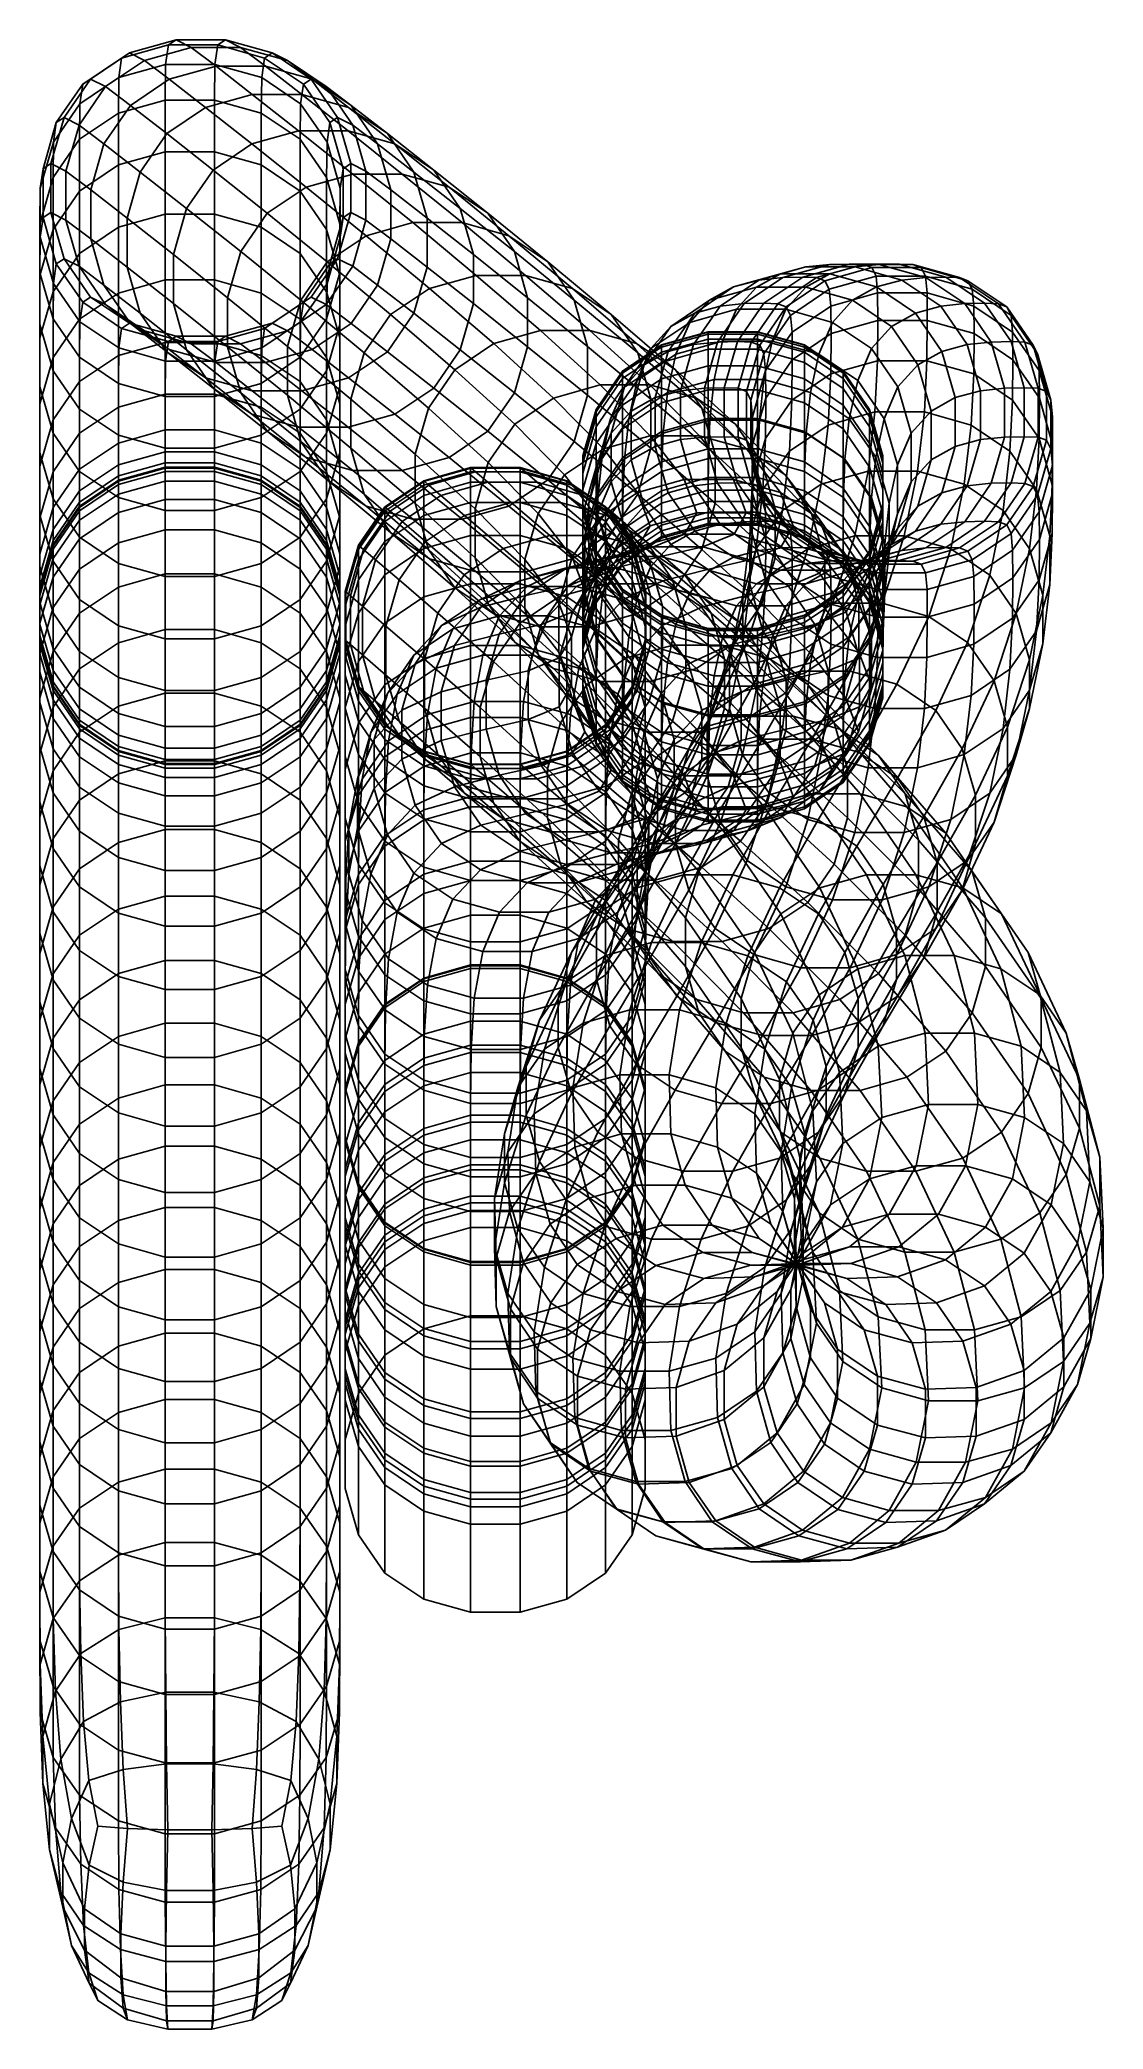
# Model space of a CAD drawing. Extents: x -10214 to 5452, y -22879 to 6440.
import ezdxf

# ---------------------------------------------------------------- set-up
doc = ezdxf.new("R2010")
doc.units = 0

msp = doc.modelspace()

# ---------------------------------------------------------------- linework, layer by layer
for points in [[(-9050.793945, 5882.827148, -245975.328125), (-9008.793945, 6170.827148, -243672.671875), (-9580.792969, 5785.247559, -243672.671875), (-9622.792969, 5497.247559, -245975.328125)], [(-9008.793945, 6170.827148, -243672.671875), (-8894.793945, 6246.827148, -241374), (-9466.792969, 5861.247559, -241374), (-9580.792969, 5785.247559, -243672.671875)], [(-8894.793945, 6246.827148, -241374), (-8672.793945, 6134.827148, -239111.328125), (-9244.792969, 5749.247559, -239111.328125), (-9466.792969, 5861.247559, -241374)], [(-8361.793945, 6075.616699, -245975.328125), (-8319.793945, 6363.616699, -243672.671875), (-9008.793945, 6170.827148, -243672.671875), (-9050.793945, 5882.827148, -245975.328125)], [(-8319.793945, 6363.616699, -243672.671875), (-8205.793945, 6439.616699, -241374), (-8894.793945, 6246.827148, -241374), (-9008.793945, 6170.827148, -243672.671875)], [(-8205.793945, 6439.616699, -241374), (-7983.794434, 6327.616699, -239111.328125), (-8672.793945, 6134.827148, -239111.328125), (-8894.793945, 6246.827148, -241374)], [(-7983.794434, 6327.616699, -239111.328125), (-7617.794434, 6051.616699, -236916.65625), (-8306.793945, 5858.827148, -236916.65625), (-8672.793945, 6134.827148, -239111.328125)], [(-7633.794922, 6075.616699, -245975.328125), (-7591.794922, 6363.616699, -243672.671875), (-8319.793945, 6363.616699, -243672.671875), (-8361.793945, 6075.616699, -245975.328125)], [(-7591.794922, 6363.616699, -243672.671875), (-7477.794922, 6439.616699, -241374), (-8205.793945, 6439.616699, -241374), (-8319.793945, 6363.616699, -243672.671875)], [(-7477.794922, 6439.616699, -241374), (-7255.794922, 6327.616699, -239111.328125), (-7983.794434, 6327.616699, -239111.328125), (-8205.793945, 6439.616699, -241374)], [(-7255.794922, 6327.616699, -239111.328125), (-6889.794922, 6051.616699, -236916.65625), (-7617.794434, 6051.616699, -236916.65625), (-7983.794434, 6327.616699, -239111.328125)], [(-6944.79541, 5882.827148, -245975.328125), (-6902.79541, 6170.827148, -243672.671875), (-7591.794922, 6363.616699, -243672.671875), (-7633.794922, 6075.616699, -245975.328125)], [(-6902.79541, 6170.827148, -243672.671875), (-6788.79541, 6246.827148, -241374), (-7477.794922, 6439.616699, -241374), (-7591.794922, 6363.616699, -243672.671875)], [(-6788.79541, 6246.827148, -241374), (-6566.79541, 6134.827148, -239111.328125), (-7255.794922, 6327.616699, -239111.328125), (-7477.794922, 6439.616699, -241374)], [(-6566.79541, 6134.827148, -239111.328125), (-6200.79541, 5858.827148, -236916.65625), (-6889.794922, 6051.616699, -236916.65625), (-7255.794922, 6327.616699, -239111.328125)], [(-6372.795898, 5497.247559, -245975.328125), (-6330.795898, 5785.247559, -243672.671875), (-6902.79541, 6170.827148, -243672.671875), (-6944.79541, 5882.827148, -245975.328125)], [(-6330.795898, 5785.247559, -243672.671875), (-6216.795898, 5861.247559, -241374), (-6788.79541, 6246.827148, -241374), (-6902.79541, 6170.827148, -243672.671875)], [(-6216.795898, 5861.247559, -241374), (-5994.795898, 5749.247559, -239111.328125), (-6566.79541, 6134.827148, -239111.328125), (-6788.79541, 6246.827148, -241374)], [(-9056.793945, 5358.827148, -248250), (-9050.793945, 5882.827148, -245975.328125), (-9622.792969, 5497.247559, -245975.328125), (-9628.792969, 4973.247559, -248250)], [(-8672.793945, 6134.827148, -239111.328125), (-8306.793945, 5858.827148, -236916.65625), (-8878.792969, 5473.247559, -236916.65625), (-9244.792969, 5749.247559, -239111.328125)], [(-8367.793945, 5551.616699, -248250), (-8361.793945, 6075.616699, -245975.328125), (-9050.793945, 5882.827148, -245975.328125), (-9056.793945, 5358.827148, -248250)], [(-7639.794922, 5551.616699, -248250), (-7633.794922, 6075.616699, -245975.328125), (-8361.793945, 6075.616699, -245975.328125), (-8367.793945, 5551.616699, -248250)], [(-7617.794434, 6051.616699, -236916.65625), (-7083.12793, 5634.950195, -234812), (-7772.126953, 5442.160156, -234812), (-8306.793945, 5858.827148, -236916.65625)], [(-6950.79541, 5358.827148, -248250), (-6944.79541, 5882.827148, -245975.328125), (-7633.794922, 6075.616699, -245975.328125), (-7639.794922, 5551.616699, -248250)], [(-6889.794922, 6051.616699, -236916.65625), (-6355.128418, 5634.950195, -234812), (-7083.12793, 5634.950195, -234812), (-7617.794434, 6051.616699, -236916.65625)], [(-6378.795898, 4973.247559, -248250), (-6372.795898, 5497.247559, -245975.328125), (-6944.79541, 5882.827148, -245975.328125), (-6950.79541, 5358.827148, -248250)], [(-6200.79541, 5858.827148, -236916.65625), (-5666.128906, 5442.160156, -234812), (-6355.128418, 5634.950195, -234812), (-6889.794922, 6051.616699, -236916.65625)], [(-5994.795898, 5749.247559, -239111.328125), (-5628.795898, 5473.247559, -236916.65625), (-6200.79541, 5858.827148, -236916.65625), (-6566.79541, 6134.827148, -239111.328125)], [(-10012.792969, 4931.730957, -245975.328125), (-9622.792969, 5497.247559, -245975.328125), (-9580.792969, 5785.247559, -243672.671875), (-9970.792969, 5219.730957, -243672.671875)], [(-9970.792969, 5219.730957, -243672.671875), (-9580.792969, 5785.247559, -243672.671875), (-9466.792969, 5861.247559, -241374), (-9856.792969, 5295.730957, -241374)], [(-9856.792969, 5295.730957, -241374), (-9466.792969, 5861.247559, -241374), (-9244.792969, 5749.247559, -239111.328125), (-9634.792969, 5183.730957, -239111.328125)], [(-9634.792969, 5183.730957, -239111.328125), (-9244.792969, 5749.247559, -239111.328125), (-8878.792969, 5473.247559, -236916.65625), (-9268.792969, 4907.730957, -236916.65625)], [(-8306.793945, 5858.827148, -236916.65625), (-7772.126953, 5442.160156, -234812), (-8344.126953, 5056.580566, -234812), (-8878.792969, 5473.247559, -236916.65625)], [(-7083.12793, 5634.950195, -234812), (-6400.461426, 5098.283203, -232779.328125), (-7089.460449, 4905.493652, -232779.328125), (-7772.126953, 5442.160156, -234812)], [(-6355.128418, 5634.950195, -234812), (-5672.461914, 5098.283203, -232779.328125), (-6400.461426, 5098.283203, -232779.328125), (-7083.12793, 5634.950195, -234812)], [(-5982.796387, 4931.730957, -245975.328125), (-5940.796387, 5219.730957, -243672.671875), (-6330.795898, 5785.247559, -243672.671875), (-6372.795898, 5497.247559, -245975.328125)], [(-5666.128906, 5442.160156, -234812), (-4983.462402, 4905.493652, -232779.328125), (-5672.461914, 5098.283203, -232779.328125), (-6355.128418, 5634.950195, -234812)], [(-5940.796387, 5219.730957, -243672.671875), (-5826.796387, 5295.730957, -241374), (-6216.795898, 5861.247559, -241374), (-6330.795898, 5785.247559, -243672.671875)], [(-5826.796387, 5295.730957, -241374), (-5604.796387, 5183.730957, -239111.328125), (-5994.795898, 5749.247559, -239111.328125), (-6216.795898, 5861.247559, -241374)], [(-5628.795898, 5473.247559, -236916.65625), (-5094.129395, 5056.580566, -234812), (-5666.128906, 5442.160156, -234812), (-6200.79541, 5858.827148, -236916.65625)], [(-5604.796387, 5183.730957, -239111.328125), (-5238.796387, 4907.730957, -236916.65625), (-5628.795898, 5473.247559, -236916.65625), (-5994.795898, 5749.247559, -239111.328125)], [(-10165.792969, 4538.541016, -243672.671875), (-9970.792969, 5219.730957, -243672.671875), (-9856.792969, 5295.730957, -241374), (-10051.792969, 4614.541016, -241374)], [(-10051.792969, 4614.541016, -241374), (-9856.792969, 5295.730957, -241374), (-9634.792969, 5183.730957, -239111.328125), (-9829.792969, 4502.541016, -239111.328125)], [(-10018.792969, 4407.730957, -248250), (-9628.792969, 4973.247559, -248250), (-9622.792969, 5497.247559, -245975.328125), (-10012.792969, 4931.730957, -245975.328125)], [(-9056.793945, 4596.160156, -250473.734375), (-9056.793945, 5358.827148, -248250), (-9628.792969, 4973.247559, -248250), (-9628.792969, 4210.581055, -250473.734375)], [(-9268.792969, 4907.730957, -236916.65625), (-8878.792969, 5473.247559, -236916.65625), (-8344.126953, 5056.580566, -234812), (-8734.125977, 4491.064453, -234812)], [(-8367.793945, 4788.950195, -250473.734375), (-8367.793945, 5551.616699, -248250), (-9056.793945, 5358.827148, -248250), (-9056.793945, 4596.160156, -250473.734375)], [(-7639.794922, 4788.950195, -250473.734375), (-7639.794922, 5551.616699, -248250), (-8367.793945, 5551.616699, -248250), (-8367.793945, 4788.950195, -250473.734375)], [(-7772.126953, 5442.160156, -234812), (-7089.460449, 4905.493652, -232779.328125), (-7661.459961, 4519.914063, -232779.328125), (-8344.126953, 5056.580566, -234812)], [(-6950.79541, 4596.160156, -250473.734375), (-6950.79541, 5358.827148, -248250), (-7639.794922, 5551.616699, -248250), (-7639.794922, 4788.950195, -250473.734375)], [(-6378.795898, 4210.581055, -250473.734375), (-6378.795898, 4973.247559, -248250), (-6950.79541, 5358.827148, -248250), (-6950.79541, 4596.160156, -250473.734375)], [(-5988.796387, 4407.730957, -248250), (-5982.796387, 4931.730957, -245975.328125), (-6372.795898, 5497.247559, -245975.328125), (-6378.795898, 4973.247559, -248250)], [(-5745.796387, 4538.541016, -243672.671875), (-5631.796387, 4614.541016, -241374), (-5826.796387, 5295.730957, -241374), (-5940.796387, 5219.730957, -243672.671875)], [(-5631.796387, 4614.541016, -241374), (-5409.796387, 4502.541016, -239111.328125), (-5604.796387, 5183.730957, -239111.328125), (-5826.796387, 5295.730957, -241374)], [(-5094.129395, 5056.580566, -234812), (-4411.462891, 4519.914063, -232779.328125), (-4983.462402, 4905.493652, -232779.328125), (-5666.128906, 5442.160156, -234812)], [(-5238.796387, 4907.730957, -236916.65625), (-4704.129883, 4491.064453, -234812), (-5094.129395, 5056.580566, -234812), (-5628.795898, 5473.247559, -236916.65625)], [(-10207.792969, 4250.541016, -245975.328125), (-10012.792969, 4931.730957, -245975.328125), (-9970.792969, 5219.730957, -243672.671875), (-10165.792969, 4538.541016, -243672.671875)], [(-9829.792969, 4502.541016, -239111.328125), (-9634.792969, 5183.730957, -239111.328125), (-9268.792969, 4907.730957, -236916.65625), (-9463.792969, 4226.541016, -236916.65625)], [(-8734.125977, 4491.064453, -234812), (-8344.126953, 5056.580566, -234812), (-7661.459961, 4519.914063, -232779.328125), (-8051.459961, 3954.397705, -232779.328125)], [(-6400.461426, 5098.283203, -232779.328125), (-5601.794434, 4461.616211, -230790.671875), (-6290.793945, 4268.82666, -230790.671875), (-7089.460449, 4905.493652, -232779.328125)], [(-5672.461914, 5098.283203, -232779.328125), (-4873.79541, 4461.616211, -230790.671875), (-5601.794434, 4461.616211, -230790.671875), (-6400.461426, 5098.283203, -232779.328125)], [(-5787.796387, 4250.541016, -245975.328125), (-5745.796387, 4538.541016, -243672.671875), (-5940.796387, 5219.730957, -243672.671875), (-5982.796387, 4931.730957, -245975.328125)], [(-4983.462402, 4905.493652, -232779.328125), (-4184.795898, 4268.82666, -230790.671875), (-4873.79541, 4461.616211, -230790.671875), (-5672.461914, 5098.283203, -232779.328125)], [(-5409.796387, 4502.541016, -239111.328125), (-5043.796387, 4226.541016, -236916.65625), (-5238.796387, 4907.730957, -236916.65625), (-5604.796387, 5183.730957, -239111.328125)], [(-4704.129883, 4491.064453, -234812), (-4021.463135, 3954.397705, -232779.328125), (-4411.462891, 4519.914063, -232779.328125), (-5094.129395, 5056.580566, -234812)], [(-10213.792969, 3726.540771, -248250), (-10018.792969, 4407.730957, -248250), (-10012.792969, 4931.730957, -245975.328125), (-10207.792969, 4250.541016, -245975.328125)], [(-10018.792969, 3645.064453, -250473.734375), (-9628.792969, 4210.581055, -250473.734375), (-9628.792969, 4973.247559, -248250), (-10018.792969, 4407.730957, -248250)], [(-9463.792969, 4226.541016, -236916.65625), (-9268.792969, 4907.730957, -236916.65625), (-8734.125977, 4491.064453, -234812), (-8929.125977, 3809.874023, -234812)], [(-8367.793945, 3870.283203, -252659.859375), (-8367.793945, 4788.950195, -250473.734375), (-9056.793945, 4596.160156, -250473.734375), (-9056.793945, 3677.493652, -252659.859375)], [(-7639.794922, 3870.283203, -252659.859375), (-7639.794922, 4788.950195, -250473.734375), (-8367.793945, 4788.950195, -250473.734375), (-8367.793945, 3870.283203, -252659.859375)], [(-7089.460449, 4905.493652, -232779.328125), (-6290.793945, 4268.82666, -230790.671875), (-6862.793945, 3883.247314, -230790.671875), (-7661.459961, 4519.914063, -232779.328125)], [(-6950.79541, 3677.493652, -252659.859375), (-6950.79541, 4596.160156, -250473.734375), (-7639.794922, 4788.950195, -250473.734375), (-7639.794922, 3870.283203, -252659.859375)], [(-5988.796387, 3645.064453, -250473.734375), (-5988.796387, 4407.730957, -248250), (-6378.795898, 4973.247559, -248250), (-6378.795898, 4210.581055, -250473.734375)], [(-5793.796387, 3726.540771, -248250), (-5787.796387, 4250.541016, -245975.328125), (-5982.796387, 4931.730957, -245975.328125), (-5988.796387, 4407.730957, -248250)], [(-5043.796387, 4226.541016, -236916.65625), (-4509.129883, 3809.874023, -234812), (-4704.129883, 4491.064453, -234812), (-5238.796387, 4907.730957, -236916.65625)], [(-4411.462891, 4519.914063, -232779.328125), (-3612.796143, 3883.247314, -230790.671875), (-4184.795898, 4268.82666, -230790.671875), (-4983.462402, 4905.493652, -232779.328125)], [(-10213.792969, 2963.874023, -250473.734375), (-10018.792969, 3645.064453, -250473.734375), (-10018.792969, 4407.730957, -248250), (-10213.792969, 3726.540771, -248250)], [(-10207.792969, 3530.792725, -245975.328125), (-10207.792969, 4250.541016, -245975.328125), (-10165.792969, 4538.541016, -243672.671875), (-10165.792969, 3818.792725, -243672.671875)], [(-10165.792969, 3818.792725, -243672.671875), (-10165.792969, 4538.541016, -243672.671875), (-10051.792969, 4614.541016, -241374), (-10051.792969, 3894.792725, -241374)], [(-10051.792969, 3894.792725, -241374), (-10051.792969, 4614.541016, -241374), (-9829.792969, 4502.541016, -239111.328125), (-9829.792969, 3782.792725, -239111.328125)], [(-9829.792969, 3782.792725, -239111.328125), (-9829.792969, 4502.541016, -239111.328125), (-9463.792969, 4226.541016, -236916.65625), (-9463.792969, 3506.792725, -236916.65625)], [(-9056.793945, 3677.493652, -252659.859375), (-9056.793945, 4596.160156, -250473.734375), (-9628.792969, 4210.581055, -250473.734375), (-9628.792969, 3291.914063, -252659.859375)], [(-8929.125977, 3809.874023, -234812), (-8734.125977, 4491.064453, -234812), (-8051.459961, 3954.397705, -232779.328125), (-8246.459961, 3273.20752, -232779.328125)], [(-8051.459961, 3954.397705, -232779.328125), (-7661.459961, 4519.914063, -232779.328125), (-6862.793945, 3883.247314, -230790.671875), (-7252.793457, 3317.730957, -230790.671875)], [(-6378.795898, 3291.914063, -252659.859375), (-6378.795898, 4210.581055, -250473.734375), (-6950.79541, 4596.160156, -250473.734375), (-6950.79541, 3677.493652, -252659.859375)], [(-5601.794434, 4461.616211, -230790.671875), (-4719.12793, 3744.949707, -228818), (-5408.127441, 3552.160156, -228818), (-6290.793945, 4268.82666, -230790.671875)], [(-5793.796387, 2963.874023, -250473.734375), (-5793.796387, 3726.540771, -248250), (-5988.796387, 4407.730957, -248250), (-5988.796387, 3645.064453, -250473.734375)], [(-5787.796387, 3530.792725, -245975.328125), (-5745.796387, 3818.792725, -243672.671875), (-5745.796387, 4538.541016, -243672.671875), (-5787.796387, 4250.541016, -245975.328125)], [(-5745.796387, 3818.792725, -243672.671875), (-5631.796387, 3894.792725, -241374), (-5631.796387, 4614.541016, -241374), (-5745.796387, 4538.541016, -243672.671875)], [(-5631.796387, 3894.792725, -241374), (-5409.796387, 3782.792725, -239111.328125), (-5409.796387, 4502.541016, -239111.328125), (-5631.796387, 4614.541016, -241374)], [(-4873.79541, 4461.616211, -230790.671875), (-3991.128662, 3744.949707, -228818), (-4719.12793, 3744.949707, -228818), (-5601.794434, 4461.616211, -230790.671875)], [(-5409.796387, 3782.792725, -239111.328125), (-5043.796387, 3506.792725, -236916.65625), (-5043.796387, 4226.541016, -236916.65625), (-5409.796387, 4502.541016, -239111.328125)], [(-4184.795898, 4268.82666, -230790.671875), (-3302.12915, 3552.160156, -228818), (-3991.128662, 3744.949707, -228818), (-4873.79541, 4461.616211, -230790.671875)], [(-4509.129883, 3809.874023, -234812), (-3826.463379, 3273.20752, -232779.328125), (-4021.463135, 3954.397705, -232779.328125), (-4704.129883, 4491.064453, -234812)], [(-4021.463135, 3954.397705, -232779.328125), (-3222.796631, 3317.730957, -230790.671875), (-3612.796143, 3883.247314, -230790.671875), (-4411.462891, 4519.914063, -232779.328125)], [(-10213.792969, 3006.792725, -248250), (-10213.792969, 3726.540771, -248250), (-10207.792969, 4250.541016, -245975.328125), (-10207.792969, 3530.792725, -245975.328125)], [(-10018.792969, 2726.397705, -252659.859375), (-9628.792969, 3291.914063, -252659.859375), (-9628.792969, 4210.581055, -250473.734375), (-10018.792969, 3645.064453, -250473.734375)], [(-9463.792969, 3506.792725, -236916.65625), (-9463.792969, 4226.541016, -236916.65625), (-8929.125977, 3809.874023, -234812), (-8929.125977, 3090.125977, -234812)], [(-6290.793945, 4268.82666, -230790.671875), (-5408.127441, 3552.160156, -228818), (-5980.126953, 3166.580811, -228818), (-6862.793945, 3883.247314, -230790.671875)], [(-5988.796387, 2726.397705, -252659.859375), (-5988.796387, 3645.064453, -250473.734375), (-6378.795898, 4210.581055, -250473.734375), (-6378.795898, 3291.914063, -252659.859375)], [(-5793.796387, 3006.792725, -248250), (-5787.796387, 3530.792725, -245975.328125), (-5787.796387, 4250.541016, -245975.328125), (-5793.796387, 3726.540771, -248250)], [(-5043.796387, 3506.792725, -236916.65625), (-4509.129883, 3090.125977, -234812), (-4509.129883, 3809.874023, -234812), (-5043.796387, 4226.541016, -236916.65625)], [(-3612.796143, 3883.247314, -230790.671875), (-2730.129639, 3166.580811, -228818), (-3302.12915, 3552.160156, -228818), (-4184.795898, 4268.82666, -230790.671875)], [(-10012.792969, 2849.602539, -245975.328125), (-10207.792969, 3530.792725, -245975.328125), (-10165.792969, 3818.792725, -243672.671875), (-9970.792969, 3137.602539, -243672.671875)], [(-9970.792969, 3137.602539, -243672.671875), (-10165.792969, 3818.792725, -243672.671875), (-10051.792969, 3894.792725, -241374), (-9856.792969, 3213.602539, -241374)], [(-9856.792969, 3213.602539, -241374), (-10051.792969, 3894.792725, -241374), (-9829.792969, 3782.792725, -239111.328125), (-9634.792969, 3101.602539, -239111.328125)], [(-8367.793945, 2899.616455, -254830.796875), (-8367.793945, 3870.283203, -252659.859375), (-9056.793945, 3677.493652, -252659.859375), (-9056.793945, 2706.826904, -254830.796875)], [(-7639.794922, 2899.616455, -254830.796875), (-7639.794922, 3870.283203, -252659.859375), (-8367.793945, 3870.283203, -252659.859375), (-8367.793945, 2899.616455, -254830.796875)], [(-8246.459961, 3273.20752, -232779.328125), (-8051.459961, 3954.397705, -232779.328125), (-7252.793457, 3317.730957, -230790.671875), (-7447.793457, 2636.540771, -230790.671875)], [(-6950.79541, 2706.826904, -254830.796875), (-6950.79541, 3677.493652, -252659.859375), (-7639.794922, 3870.283203, -252659.859375), (-7639.794922, 2899.616455, -254830.796875)], [(-7252.793457, 3317.730957, -230790.671875), (-6862.793945, 3883.247314, -230790.671875), (-5980.126953, 3166.580811, -228818), (-6370.126953, 2601.064209, -228818)], [(-5982.796387, 2849.602539, -245975.328125), (-5940.796387, 3137.602539, -243672.671875), (-5745.796387, 3818.792725, -243672.671875), (-5787.796387, 3530.792725, -245975.328125)], [(-5940.796387, 3137.602539, -243672.671875), (-5826.796387, 3213.602539, -241374), (-5631.796387, 3894.792725, -241374), (-5745.796387, 3818.792725, -243672.671875)], [(-5826.796387, 3213.602539, -241374), (-5604.796387, 3101.602539, -239111.328125), (-5409.796387, 3782.792725, -239111.328125), (-5631.796387, 3894.792725, -241374)], [(-3826.463379, 3273.20752, -232779.328125), (-3027.796631, 2636.540771, -230790.671875), (-3222.796631, 3317.730957, -230790.671875), (-4021.463135, 3954.397705, -232779.328125)], [(-3222.796631, 3317.730957, -230790.671875), (-2340.129883, 2601.064209, -228818), (-2730.129639, 3166.580811, -228818), (-3612.796143, 3883.247314, -230790.671875)], [(-10213.792969, 2244.125977, -250473.734375), (-10213.792969, 2963.874023, -250473.734375), (-10213.792969, 3726.540771, -248250), (-10213.792969, 3006.792725, -248250)], [(-10213.792969, 2045.20752, -252659.859375), (-10018.792969, 2726.397705, -252659.859375), (-10018.792969, 3645.064453, -250473.734375), (-10213.792969, 2963.874023, -250473.734375)], [(-10018.792969, 2325.602539, -248250), (-10213.792969, 3006.792725, -248250), (-10207.792969, 3530.792725, -245975.328125), (-10012.792969, 2849.602539, -245975.328125)], [(-9634.792969, 3101.602539, -239111.328125), (-9829.792969, 3782.792725, -239111.328125), (-9463.792969, 3506.792725, -236916.65625), (-9268.792969, 2825.602539, -236916.65625)], [(-9056.793945, 2706.826904, -254830.796875), (-9056.793945, 3677.493652, -252659.859375), (-9628.792969, 3291.914063, -252659.859375), (-9628.792969, 2321.247314, -254830.796875)], [(-8929.125977, 3090.125977, -234812), (-8929.125977, 3809.874023, -234812), (-8246.459961, 3273.20752, -232779.328125), (-8246.459961, 2553.459229, -232779.328125)], [(-6378.795898, 2321.247314, -254830.796875), (-6378.795898, 3291.914063, -252659.859375), (-6950.79541, 3677.493652, -252659.859375), (-6950.79541, 2706.826904, -254830.796875)], [(-5793.796387, 2045.20752, -252659.859375), (-5793.796387, 2963.874023, -250473.734375), (-5988.796387, 3645.064453, -250473.734375), (-5988.796387, 2726.397705, -252659.859375)], [(-5988.796387, 2325.602539, -248250), (-5982.796387, 2849.602539, -245975.328125), (-5787.796387, 3530.792725, -245975.328125), (-5793.796387, 3006.792725, -248250)], [(-5408.127441, 3552.160156, -228818), (-4473.460938, 2775.493408, -226833.34375), (-5045.460449, 2389.914063, -226833.34375), (-5980.126953, 3166.580811, -228818)], [(-5793.796387, 2244.125977, -250473.734375), (-5793.796387, 3006.792725, -248250), (-5793.796387, 3726.540771, -248250), (-5793.796387, 2963.874023, -250473.734375)], [(-5604.796387, 3101.602539, -239111.328125), (-5238.796387, 2825.602539, -236916.65625), (-5043.796387, 3506.792725, -236916.65625), (-5409.796387, 3782.792725, -239111.328125)], [(-4719.12793, 3744.949707, -228818), (-3784.461426, 2968.282959, -226833.34375), (-4473.460938, 2775.493408, -226833.34375), (-5408.127441, 3552.160156, -228818)], [(-3991.128662, 3744.949707, -228818), (-3056.461914, 2968.282959, -226833.34375), (-3784.461426, 2968.282959, -226833.34375), (-4719.12793, 3744.949707, -228818)], [(-4509.129883, 3090.125977, -234812), (-3826.463379, 2553.459229, -232779.328125), (-3826.463379, 3273.20752, -232779.328125), (-4509.129883, 3809.874023, -234812)], [(-3302.12915, 3552.160156, -228818), (-2367.462646, 2775.493408, -226833.34375), (-3056.461914, 2968.282959, -226833.34375), (-3991.128662, 3744.949707, -228818)], [(-2730.129639, 3166.580811, -228818), (-1795.463013, 2389.914063, -226833.34375), (-2367.462646, 2775.493408, -226833.34375), (-3302.12915, 3552.160156, -228818)], [(-10018.792969, 1755.730957, -254830.796875), (-9628.792969, 2321.247314, -254830.796875), (-9628.792969, 3291.914063, -252659.859375), (-10018.792969, 2726.397705, -252659.859375)], [(-9268.792969, 2825.602539, -236916.65625), (-9463.792969, 3506.792725, -236916.65625), (-8929.125977, 3090.125977, -234812), (-8734.126953, 2408.935791, -234812)], [(-8246.459961, 2553.459229, -232779.328125), (-8246.459961, 3273.20752, -232779.328125), (-7447.793457, 2636.540771, -230790.671875), (-7447.793457, 1916.792603, -230790.671875)], [(-7447.793457, 2636.540771, -230790.671875), (-7252.793457, 3317.730957, -230790.671875), (-6370.126953, 2601.064209, -228818), (-6565.126465, 1919.874023, -228818)], [(-5988.796387, 1755.730957, -254830.796875), (-5988.796387, 2726.397705, -252659.859375), (-6378.795898, 3291.914063, -252659.859375), (-6378.795898, 2321.247314, -254830.796875)], [(-5238.796387, 2825.602539, -236916.65625), (-4704.129883, 2408.935791, -234812), (-4509.129883, 3090.125977, -234812), (-5043.796387, 3506.792725, -236916.65625)], [(-3826.463379, 2553.459229, -232779.328125), (-3027.796631, 1916.792603, -230790.671875), (-3027.796631, 2636.540771, -230790.671875), (-3826.463379, 3273.20752, -232779.328125)], [(-3027.796631, 2636.540771, -230790.671875), (-2145.130127, 1919.874146, -228818), (-2340.129883, 2601.064209, -228818), (-3222.796631, 3317.730957, -230790.671875)], [(-10018.792969, 1562.935669, -250473.734375), (-10213.792969, 2244.125977, -250473.734375), (-10213.792969, 3006.792725, -248250), (-10018.792969, 2325.602539, -248250)], [(-10213.792969, 1325.459351, -252659.859375), (-10213.792969, 2045.20752, -252659.859375), (-10213.792969, 2963.874023, -250473.734375), (-10213.792969, 2244.125977, -250473.734375)], [(-9622.792969, 2284.085938, -245975.328125), (-10012.792969, 2849.602539, -245975.328125), (-9970.792969, 3137.602539, -243672.671875), (-9580.792969, 2572.085938, -243672.671875)], [(-9580.792969, 2572.085938, -243672.671875), (-9970.792969, 3137.602539, -243672.671875), (-9856.792969, 3213.602539, -241374), (-9466.792969, 2648.085938, -241374)], [(-9466.792969, 2648.085938, -241374), (-9856.792969, 3213.602539, -241374), (-9634.792969, 3101.602539, -239111.328125), (-9244.792969, 2536.085938, -239111.328125)], [(-9244.792969, 2536.085938, -239111.328125), (-9634.792969, 3101.602539, -239111.328125), (-9268.792969, 2825.602539, -236916.65625), (-8878.792969, 2260.085938, -236916.65625)], [(-8734.126953, 2408.935791, -234812), (-8929.125977, 3090.125977, -234812), (-8246.459961, 2553.459229, -232779.328125), (-8051.459961, 1872.269043, -232779.328125)], [(-6372.795898, 2284.085938, -245975.328125), (-6330.795898, 2572.085938, -243672.671875), (-5940.796387, 3137.602539, -243672.671875), (-5982.796387, 2849.602539, -245975.328125)], [(-6370.126953, 2601.064209, -228818), (-5980.126953, 3166.580811, -228818), (-5045.460449, 2389.914063, -226833.34375), (-5435.460449, 1824.397583, -226833.34375)], [(-6330.795898, 2572.085938, -243672.671875), (-6216.795898, 2648.085938, -241374), (-5826.796387, 3213.602539, -241374), (-5940.796387, 3137.602539, -243672.671875)], [(-6216.795898, 2648.085938, -241374), (-5994.795898, 2536.085938, -239111.328125), (-5604.796387, 3101.602539, -239111.328125), (-5826.796387, 3213.602539, -241374)], [(-5994.795898, 2536.085938, -239111.328125), (-5628.795898, 2260.085938, -236916.65625), (-5238.796387, 2825.602539, -236916.65625), (-5604.796387, 3101.602539, -239111.328125)], [(-5988.796387, 1562.935669, -250473.734375), (-5988.796387, 2325.602539, -248250), (-5793.796387, 3006.792725, -248250), (-5793.796387, 2244.125977, -250473.734375)], [(-5793.796387, 1325.459351, -252659.859375), (-5793.796387, 2244.125977, -250473.734375), (-5793.796387, 2963.874023, -250473.734375), (-5793.796387, 2045.20752, -252659.859375)], [(-4704.129883, 2408.935791, -234812), (-4021.463135, 1872.269043, -232779.328125), (-3826.463379, 2553.459229, -232779.328125), (-4509.129883, 3090.125977, -234812)], [(-4473.460938, 2775.493408, -226833.34375), (-3784.461426, 2968.282959, -226833.34375), (-2838.461426, 2156.283203, -224812), (-3527.460693, 1963.493408, -224812)], [(-3784.461426, 2968.282959, -226833.34375), (-3056.461914, 2968.282959, -226833.34375), (-2110.461914, 2156.283203, -224812), (-2838.461426, 2156.283203, -224812)], [(-3056.461914, 2968.282959, -226833.34375), (-2367.462646, 2775.493408, -226833.34375), (-1421.462524, 1963.493408, -224812), (-2110.461914, 2156.283203, -224812)], [(-2340.129883, 2601.064209, -228818), (-1405.463257, 1824.397583, -226833.34375), (-1795.463013, 2389.914063, -226833.34375), (-2730.129639, 3166.580811, -228818)], [(695.538696, 2990.949707, -46366), (342.205383, 2793.616455, -44448.667969), (-346.794037, 2600.82666, -44448.667969), (6.539282, 2798.159912, -46366)], [(695.538696, 2990.949707, 37866), (6.539289, 2798.159912, 37866), (-346.794037, 2600.82666, 35948.667969), (342.205383, 2793.616455, 35948.667969)], [(733.205933, 2936.82666, -50484.667969), (379.872589, 2899.493408, -48367.332031), (-192.126923, 2513.913818, -48367.332031), (161.206406, 2551.247314, -50484.667969)], [(733.205933, 2936.82666, 41984.667969), (161.206406, 2551.247314, 41984.667969), (-192.126923, 2513.913818, 39867.332031), (379.87262, 2899.493408, 39867.332031)], [(1068.871948, 3092.282959, -48367.332031), (695.538696, 2990.949707, -46366), (6.539282, 2798.159912, -46366), (379.872589, 2899.493408, -48367.332031)], [(1068.87207, 3092.282959, 39867.332031), (379.87262, 2899.493408, 39867.332031), (6.539289, 2798.159912, 37866), (695.538696, 2990.949707, 37866)], [(1026.539307, 2942.159912, -52750), (733.205933, 2936.82666, -50484.667969), (161.206406, 2551.247314, -50484.667969), (454.539734, 2556.580566, -52750)], [(1026.539307, 2942.159912, 44250), (454.539734, 2556.580566, 44250), (161.206406, 2551.247314, 41984.667969), (733.205933, 2936.82666, 41984.667969)], [(1423.538086, 2990.949707, -46366), (1070.204712, 2793.616455, -44448.667969), (342.205383, 2793.616455, -44448.667969), (695.538696, 2990.949707, -46366)], [(1423.538086, 2990.949707, 37866), (695.538696, 2990.949707, 37866), (342.205383, 2793.616455, 35948.667969), (1070.204834, 2793.616455, 35948.667969)], [(1422.205322, 3129.616455, -50484.667969), (1068.871948, 3092.282959, -48367.332031), (379.872589, 2899.493408, -48367.332031), (733.205933, 2936.82666, -50484.667969)], [(1422.205322, 3129.616455, 41984.667969), (733.205933, 2936.82666, 41984.667969), (379.87262, 2899.493408, 39867.332031), (1068.87207, 3092.282959, 39867.332031)], [(657.873047, 2549.913818, -55177.332031), (1229.872559, 2935.493408, -55177.332031), (1026.539307, 2942.159912, -52750), (454.539734, 2556.580566, -52750)], [(657.873047, 2549.913818, 46677.332031), (454.539734, 2556.580566, 44250), (1026.539307, 2942.159912, 44250), (1229.872559, 2935.493408, 46677.332031)], [(781.206421, 2503.247314, -57708.667969), (1353.205933, 2888.82666, -57708.667969), (1229.872559, 2935.493408, -55177.332031), (657.873047, 2549.913818, -55177.332031)], [(781.206421, 2503.247314, 49208.667969), (657.873047, 2549.913818, 46677.332031), (1229.872559, 2935.493408, 46677.332031), (1353.205933, 2888.82666, 49208.667969)], [(1796.871338, 3092.282959, -48367.332031), (1423.538086, 2990.949707, -46366), (695.538696, 2990.949707, -46366), (1068.871948, 3092.282959, -48367.332031)], [(1796.87146, 3092.282959, 39867.332031), (1068.87207, 3092.282959, 39867.332031), (695.538696, 2990.949707, 37866), (1423.538086, 2990.949707, 37866)], [(1715.538696, 3134.949707, -52750), (1422.205322, 3129.616455, -50484.667969), (733.205933, 2936.82666, -50484.667969), (1026.539307, 2942.159912, -52750)], [(1715.538696, 3134.949707, 44250), (1026.539307, 2942.159912, 44250), (733.205933, 2936.82666, 41984.667969), (1422.205322, 3129.616455, 41984.667969)], [(1229.872559, 2935.493408, -55177.332031), (1918.87207, 3128.282959, -55177.332031), (1715.538696, 3134.949707, -52750), (1026.539307, 2942.159912, -52750)], [(1229.872559, 2935.493408, 46677.332031), (1026.539307, 2942.159912, 44250), (1715.538696, 3134.949707, 44250), (1918.87207, 3128.282959, 46677.332031)], [(2150.20459, 3129.616455, -50484.667969), (1796.871338, 3092.282959, -48367.332031), (1068.871948, 3092.282959, -48367.332031), (1422.205322, 3129.616455, -50484.667969)], [(2150.204834, 3129.616455, 41984.667969), (1422.205322, 3129.616455, 41984.667969), (1068.87207, 3092.282959, 39867.332031), (1796.87146, 3092.282959, 39867.332031)], [(2112.537354, 2798.159912, -46366), (1759.204224, 2600.82666, -44448.667969), (1070.204712, 2793.616455, -44448.667969), (1423.538086, 2990.949707, -46366)], [(2112.537598, 2798.159912, 37866), (1423.538086, 2990.949707, 37866), (1070.204834, 2793.616455, 35948.667969), (1759.204224, 2600.82666, 35948.667969)], [(1353.205933, 2888.82666, -57708.667969), (2042.205322, 3081.616455, -57708.667969), (1918.87207, 3128.282959, -55177.332031), (1229.872559, 2935.493408, -55177.332031)], [(1353.205933, 2888.82666, 49208.667969), (1229.872559, 2935.493408, 46677.332031), (1918.87207, 3128.282959, 46677.332031), (2042.205322, 3081.616455, 49208.667969)], [(1416.539307, 2762.159912, -60268), (2105.538818, 2954.949707, -60268), (2042.205322, 3081.616455, -57708.667969), (1353.205933, 2888.82666, -57708.667969)], [(1416.539307, 2762.159912, 51768), (1353.205933, 2888.82666, 49208.667969), (2042.205322, 3081.616455, 49208.667969), (2105.538818, 2954.949707, 51768)], [(1439.872681, 2515.493408, -62779.332031), (2128.87207, 2708.282959, -62779.332031), (2105.538818, 2954.949707, -60268), (1416.539307, 2762.159912, -60268)], [(1439.872681, 2515.493408, 54279.332031), (1416.539307, 2762.159912, 51768), (2105.538818, 2954.949707, 51768), (2128.87207, 2708.282959, 54279.332031)], [(2443.538086, 3134.949707, -52750), (2150.20459, 3129.616455, -50484.667969), (1422.205322, 3129.616455, -50484.667969), (1715.538696, 3134.949707, -52750)], [(2443.538086, 3134.949707, 44250), (1715.538696, 3134.949707, 44250), (1422.205322, 3129.616455, 41984.667969), (2150.204834, 3129.616455, 41984.667969)], [(2485.87085, 2899.493408, -48367.332031), (2112.537354, 2798.159912, -46366), (1423.538086, 2990.949707, -46366), (1796.871338, 3092.282959, -48367.332031)], [(2485.87085, 2899.493408, 39867.332031), (1796.87146, 3092.282959, 39867.332031), (1423.538086, 2990.949707, 37866), (2112.537598, 2798.159912, 37866)], [(1918.87207, 3128.282959, -55177.332031), (2646.871338, 3128.282959, -55177.332031), (2443.538086, 3134.949707, -52750), (1715.538696, 3134.949707, -52750)], [(1918.87207, 3128.282959, 46677.332031), (1715.538696, 3134.949707, 44250), (2443.538086, 3134.949707, 44250), (2646.871338, 3128.282959, 46677.332031)], [(2839.204102, 2936.82666, -50484.667969), (2485.87085, 2899.493408, -48367.332031), (1796.871338, 3092.282959, -48367.332031), (2150.20459, 3129.616455, -50484.667969)], [(2839.204102, 2936.82666, 41984.667969), (2150.204834, 3129.616455, 41984.667969), (1796.87146, 3092.282959, 39867.332031), (2485.87085, 2899.493408, 39867.332031)], [(2042.205322, 3081.616455, -57708.667969), (2770.204834, 3081.616455, -57708.667969), (2646.871338, 3128.282959, -55177.332031), (1918.87207, 3128.282959, -55177.332031)], [(2042.205322, 3081.616455, 49208.667969), (1918.87207, 3128.282959, 46677.332031), (2646.871338, 3128.282959, 46677.332031), (2770.204834, 3081.616455, 49208.667969)], [(2105.538818, 2954.949707, -60268), (2833.538086, 2954.949707, -60268), (2770.204834, 3081.616455, -57708.667969), (2042.205322, 3081.616455, -57708.667969)], [(2105.538818, 2954.949707, 51768), (2042.205322, 3081.616455, 49208.667969), (2770.204834, 3081.616455, 49208.667969), (2833.538086, 2954.949707, 51768)], [(2128.87207, 2708.282959, -62779.332031), (2856.871338, 2708.282959, -62779.332031), (2833.538086, 2954.949707, -60268), (2105.538818, 2954.949707, -60268)], [(2128.87207, 2708.282959, 54279.332031), (2105.538818, 2954.949707, 51768), (2833.538086, 2954.949707, 51768), (2856.871338, 2708.282959, 54279.332031)], [(3132.537354, 2942.159912, -52750), (2839.204102, 2936.82666, -50484.667969), (2150.20459, 3129.616455, -50484.667969), (2443.538086, 3134.949707, -52750)], [(3132.537354, 2942.159912, 44250), (2443.538086, 3134.949707, 44250), (2150.204834, 3129.616455, 41984.667969), (2839.204102, 2936.82666, 41984.667969)], [(2646.871338, 3128.282959, -55177.332031), (3335.87085, 2935.493408, -55177.332031), (3132.537354, 2942.159912, -52750), (2443.538086, 3134.949707, -52750)], [(2646.871338, 3128.282959, 46677.332031), (2443.538086, 3134.949707, 44250), (3132.537354, 2942.159912, 44250), (3335.87085, 2935.493408, 46677.332031)], [(3411.203613, 2551.247314, -50484.667969), (3057.870361, 2513.913818, -48367.332031), (2485.87085, 2899.493408, -48367.332031), (2839.204102, 2936.82666, -50484.667969)], [(3411.203613, 2551.247314, 41984.667969), (2839.204102, 2936.82666, 41984.667969), (2485.87085, 2899.493408, 39867.332031), (3057.870361, 2513.913818, 39867.332031)], [(2770.204834, 3081.616455, -57708.667969), (3459.204102, 2888.82666, -57708.667969), (3335.87085, 2935.493408, -55177.332031), (2646.871338, 3128.282959, -55177.332031)], [(2770.204834, 3081.616455, 49208.667969), (2646.871338, 3128.282959, 46677.332031), (3335.87085, 2935.493408, 46677.332031), (3459.204102, 2888.82666, 49208.667969)], [(2833.538086, 2954.949707, -60268), (3522.537354, 2762.159912, -60268), (3459.204102, 2888.82666, -57708.667969), (2770.204834, 3081.616455, -57708.667969)], [(2833.538086, 2954.949707, 51768), (2770.204834, 3081.616455, 49208.667969), (3459.204102, 2888.82666, 49208.667969), (3522.537354, 2762.159912, 51768)], [(2856.871338, 2708.282959, -62779.332031), (3545.87085, 2515.493408, -62779.332031), (3522.537354, 2762.159912, -60268), (2833.538086, 2954.949707, -60268)], [(2856.871338, 2708.282959, 54279.332031), (2833.538086, 2954.949707, 51768), (3522.537354, 2762.159912, 51768), (3545.87085, 2515.493408, 54279.332031)], [(3704.536865, 2556.580566, -52750), (3411.203613, 2551.247314, -50484.667969), (2839.204102, 2936.82666, -50484.667969), (3132.537354, 2942.159912, -52750)], [(3704.536865, 2556.580566, 44250), (3132.537354, 2942.159912, 44250), (2839.204102, 2936.82666, 41984.667969), (3411.203613, 2551.247314, 41984.667969)], [(3335.87085, 2935.493408, -55177.332031), (3907.870117, 2549.913818, -55177.332031), (3704.536865, 2556.580566, -52750), (3132.537354, 2942.159912, -52750)], [(3335.87085, 2935.493408, 46677.332031), (3132.537354, 2942.159912, 44250), (3704.536865, 2556.580566, 44250), (3907.870117, 2549.913818, 46677.332031)], [(3459.204102, 2888.82666, -57708.667969), (4031.203613, 2503.247314, -57708.667969), (3907.870117, 2549.913818, -55177.332031), (3335.87085, 2935.493408, -55177.332031)], [(3459.204102, 2888.82666, 49208.667969), (3335.87085, 2935.493408, 46677.332031), (3907.870117, 2549.913818, 46677.332031), (4031.203613, 2503.247314, 49208.667969)], [(-10213.792969, 1074.540771, -254830.796875), (-10018.792969, 1755.730957, -254830.796875), (-10018.792969, 2726.397705, -252659.859375), (-10213.792969, 2045.20752, -252659.859375)], [(-9628.792969, 1760.085938, -248250), (-10018.792969, 2325.602539, -248250), (-10012.792969, 2849.602539, -245975.328125), (-9622.792969, 2284.085938, -245975.328125)], [(-9056.793945, 1788.160156, -257008.9375), (-9056.793945, 2706.826904, -254830.796875), (-9628.792969, 2321.247314, -254830.796875), (-9628.792969, 1402.580688, -257008.9375)], [(-9008.793945, 2186.506592, -243672.671875), (-9580.792969, 2572.085938, -243672.671875), (-9466.792969, 2648.085938, -241374), (-8894.793945, 2262.506592, -241374)], [(-8894.793945, 2262.506592, -241374), (-9466.792969, 2648.085938, -241374), (-9244.792969, 2536.085938, -239111.328125), (-8672.793945, 2150.506592, -239111.328125)], [(-8878.792969, 2260.085938, -236916.65625), (-9268.792969, 2825.602539, -236916.65625), (-8734.126953, 2408.935791, -234812), (-8344.126953, 1843.419312, -234812)], [(-8367.793945, 1980.949829, -257008.9375), (-8367.793945, 2899.616455, -254830.796875), (-9056.793945, 2706.826904, -254830.796875), (-9056.793945, 1788.160156, -257008.9375)], [(-7639.794922, 1980.949829, -257008.9375), (-7639.794922, 2899.616455, -254830.796875), (-8367.793945, 2899.616455, -254830.796875), (-8367.793945, 1980.949829, -257008.9375)], [(-6950.79541, 1788.160156, -257008.9375), (-6950.79541, 2706.826904, -254830.796875), (-7639.794922, 2899.616455, -254830.796875), (-7639.794922, 1980.949829, -257008.9375)], [(-6378.795898, 1402.580688, -257008.9375), (-6378.795898, 2321.247314, -254830.796875), (-6950.79541, 2706.826904, -254830.796875), (-6950.79541, 1788.160156, -257008.9375)], [(-6330.795898, 2572.085938, -243672.671875), (-6902.79541, 2186.506592, -243672.671875), (-6788.79541, 2262.506592, -241374), (-6216.795898, 2648.085938, -241374)], [(-6216.795898, 2648.085938, -241374), (-6788.79541, 2262.506592, -241374), (-6566.79541, 2150.506592, -239111.328125), (-5994.795898, 2536.085938, -239111.328125)], [(-6378.795898, 1760.085938, -248250), (-6372.795898, 2284.085938, -245975.328125), (-5982.796387, 2849.602539, -245975.328125), (-5988.796387, 2325.602539, -248250)], [(-5793.796387, 1074.540771, -254830.796875), (-5793.796387, 2045.20752, -252659.859375), (-5988.796387, 2726.397705, -252659.859375), (-5988.796387, 1755.730957, -254830.796875)], [(-5628.795898, 2260.085938, -236916.65625), (-5094.129395, 1843.419312, -234812), (-4704.129883, 2408.935791, -234812), (-5238.796387, 2825.602539, -236916.65625)], [(-5045.460449, 2389.914063, -226833.34375), (-4473.460938, 2775.493408, -226833.34375), (-3527.460693, 1963.493408, -224812), (-4099.460449, 1577.914063, -224812)], [(-2367.462646, 2775.493408, -226833.34375), (-1795.463013, 2389.914063, -226833.34375), (-849.462952, 1577.914063, -224812), (-1421.462524, 1963.493408, -224812)], [(6.539282, 2798.159912, -46366), (-346.794037, 2600.82666, -44448.667969), (-918.793579, 2215.247314, -44448.667969), (-565.460266, 2412.580566, -46366)], [(6.539289, 2798.159912, 37866), (-565.460266, 2412.580566, 37866), (-918.793579, 2215.247314, 35948.667969), (-346.794037, 2600.82666, 35948.667969)], [(342.205383, 2793.616455, -44448.667969), (48.872047, 2468.282959, -42583.335938), (-640.12738, 2275.493408, -42583.335938), (-346.794037, 2600.82666, -44448.667969)], [(342.205383, 2793.616455, 35948.667969), (-346.794037, 2600.82666, 35948.667969), (-640.12738, 2275.493408, 34083.335938), (48.872047, 2468.282959, 34083.335938)], [(379.872589, 2899.493408, -48367.332031), (6.539282, 2798.159912, -46366), (-565.460266, 2412.580566, -46366), (-192.126923, 2513.913818, -48367.332031)], [(379.87262, 2899.493408, 39867.332031), (-192.126923, 2513.913818, 39867.332031), (-565.460266, 2412.580566, 37866), (6.539289, 2798.159912, 37866)], [(1070.204712, 2793.616455, -44448.667969), (776.87146, 2468.282959, -42583.335938), (48.872047, 2468.282959, -42583.335938), (342.205383, 2793.616455, -44448.667969)], [(1070.204834, 2793.616455, 35948.667969), (342.205383, 2793.616455, 35948.667969), (48.872047, 2468.282959, 34083.335938), (776.87146, 2468.282959, 34083.335938)], [(1759.204224, 2600.82666, -44448.667969), (1465.87085, 2275.493408, -42583.335938), (776.87146, 2468.282959, -42583.335938), (1070.204712, 2793.616455, -44448.667969)], [(1759.204224, 2600.82666, 35948.667969), (1070.204834, 2793.616455, 35948.667969), (776.87146, 2468.282959, 34083.335938), (1465.87085, 2275.493408, 34083.335938)], [(844.539734, 2376.580566, -60268), (1416.539307, 2762.159912, -60268), (1353.205933, 2888.82666, -57708.667969), (781.206421, 2503.247314, -57708.667969)], [(844.539734, 2376.580566, 51768), (781.206421, 2503.247314, 49208.667969), (1353.205933, 2888.82666, 49208.667969), (1416.539307, 2762.159912, 51768)], [(867.873108, 2129.914063, -62779.332031), (1439.872681, 2515.493408, -62779.332031), (1416.539307, 2762.159912, -60268), (844.539734, 2376.580566, -60268)], [(867.873108, 2129.914063, 54279.332031), (844.539734, 2376.580566, 51768), (1416.539307, 2762.159912, 51768), (1439.872681, 2515.493408, 54279.332031)], [(1443.205933, 2108.82666, -65166.664063), (2132.205322, 2301.616211, -65166.664063), (2128.87207, 2708.282959, -62779.332031), (1439.872681, 2515.493408, -62779.332031)], [(1443.205933, 2108.82666, 56666.664063), (1439.872681, 2515.493408, 54279.332031), (2128.87207, 2708.282959, 54279.332031), (2132.205322, 2301.616211, 56666.664063)], [(2684.536865, 2412.580566, -46366), (2331.203613, 2215.247314, -44448.667969), (1759.204224, 2600.82666, -44448.667969), (2112.537354, 2798.159912, -46366)], [(2684.537109, 2412.580566, 37866), (2112.537598, 2798.159912, 37866), (1759.204224, 2600.82666, 35948.667969), (2331.203613, 2215.247314, 35948.667969)], [(3057.870361, 2513.913818, -48367.332031), (2684.536865, 2412.580566, -46366), (2112.537354, 2798.159912, -46366), (2485.87085, 2899.493408, -48367.332031)], [(3057.870361, 2513.913818, 39867.332031), (2485.87085, 2899.493408, 39867.332031), (2112.537598, 2798.159912, 37866), (2684.537109, 2412.580566, 37866)], [(2132.205322, 2301.616211, -65166.664063), (2860.204834, 2301.616211, -65166.664063), (2856.871338, 2708.282959, -62779.332031), (2128.87207, 2708.282959, -62779.332031)], [(2132.205322, 2301.616211, 56666.664063), (2128.87207, 2708.282959, 54279.332031), (2856.871338, 2708.282959, 54279.332031), (2860.204834, 2301.616211, 56666.664063)], [(2860.204834, 2301.616211, -65166.664063), (3549.204102, 2108.82666, -65166.664063), (3545.87085, 2515.493408, -62779.332031), (2856.871338, 2708.282959, -62779.332031)], [(2860.204834, 2301.616211, 56666.664063), (2856.871338, 2708.282959, 54279.332031), (3545.87085, 2515.493408, 54279.332031), (3549.204102, 2108.82666, 56666.664063)], [(3522.537354, 2762.159912, -60268), (4094.536865, 2376.580566, -60268), (4031.203613, 2503.247314, -57708.667969), (3459.204102, 2888.82666, -57708.667969)], [(3522.537354, 2762.159912, 51768), (3459.204102, 2888.82666, 49208.667969), (4031.203613, 2503.247314, 49208.667969), (4094.536865, 2376.580566, 51768)], [(3545.87085, 2515.493408, -62779.332031), (4117.870117, 2129.914063, -62779.332031), (4094.536865, 2376.580566, -60268), (3522.537354, 2762.159912, -60268)], [(3545.87085, 2515.493408, 54279.332031), (3522.537354, 2762.159912, 51768), (4094.536865, 2376.580566, 51768), (4117.870117, 2129.914063, 54279.332031)], [(-9050.793945, 1898.506592, -245975.328125), (-9622.792969, 2284.085938, -245975.328125), (-9580.792969, 2572.085938, -243672.671875), (-9008.793945, 2186.506592, -243672.671875)], [(-8672.793945, 2150.506592, -239111.328125), (-9244.792969, 2536.085938, -239111.328125), (-8878.792969, 2260.085938, -236916.65625), (-8306.793945, 1874.506592, -236916.65625)], [(-8344.126953, 1843.419312, -234812), (-8734.126953, 2408.935791, -234812), (-8051.459961, 1872.269043, -232779.328125), (-7661.460449, 1306.752563, -232779.328125)], [(-8051.459961, 1872.269043, -232779.328125), (-8246.459961, 2553.459229, -232779.328125), (-7447.793457, 1916.792603, -230790.671875), (-7252.793457, 1235.602417, -230790.671875)], [(-7447.793457, 1916.792603, -230790.671875), (-7447.793457, 2636.540771, -230790.671875), (-6565.126465, 1919.874023, -228818), (-6565.126465, 1200.125977, -228818)], [(-6372.795898, 2284.085938, -245975.328125), (-6944.79541, 1898.506592, -245975.328125), (-6902.79541, 2186.506592, -243672.671875), (-6330.795898, 2572.085938, -243672.671875)], [(-5994.795898, 2536.085938, -239111.328125), (-6566.79541, 2150.506592, -239111.328125), (-6200.79541, 1874.506592, -236916.65625), (-5628.795898, 2260.085938, -236916.65625)], [(-6565.126465, 1919.874023, -228818), (-6370.126953, 2601.064209, -228818), (-5435.460449, 1824.397583, -226833.34375), (-5630.459961, 1143.207397, -226833.34375)], [(-5435.460449, 1824.397583, -226833.34375), (-5045.460449, 2389.914063, -226833.34375), (-4099.460449, 1577.914063, -224812), (-4489.459961, 1012.397583, -224812)], [(-5094.129395, 1843.419312, -234812), (-4411.462891, 1306.752563, -232779.328125), (-4021.463135, 1872.269043, -232779.328125), (-4704.129883, 2408.935791, -234812)], [(-4021.463135, 1872.269043, -232779.328125), (-3222.796387, 1235.602417, -230790.671875), (-3027.796631, 1916.792603, -230790.671875), (-3826.463379, 2553.459229, -232779.328125)], [(-3027.796631, 1916.792603, -230790.671875), (-2145.129883, 1200.125977, -228818), (-2145.130127, 1919.874146, -228818), (-3027.796631, 2636.540771, -230790.671875)], [(-2145.130127, 1919.874146, -228818), (-1210.463379, 1143.207397, -226833.34375), (-1405.463257, 1824.397583, -226833.34375), (-2340.129883, 2601.064209, -228818)], [(-1405.463257, 1824.397583, -226833.34375), (-459.463226, 1012.397644, -224812), (-849.462952, 1577.914063, -224812), (-1795.463013, 2389.914063, -226833.34375)], [(-955.459961, 1847.064209, -46366), (-565.460266, 2412.580566, -46366), (-918.793579, 2215.247314, -44448.667969), (-1308.793213, 1649.730835, -44448.667969)], [(-955.459961, 1847.064209, 37866), (-1308.793213, 1649.730835, 35948.667969), (-918.793579, 2215.247314, 35948.667969), (-565.460266, 2412.580566, 37866)], [(-346.794037, 2600.82666, -44448.667969), (-640.12738, 2275.493408, -42583.335938), (-1212.126953, 1889.91394, -42583.335938), (-918.793579, 2215.247314, -44448.667969)], [(-346.794037, 2600.82666, 35948.667969), (-918.793579, 2215.247314, 35948.667969), (-1212.126953, 1889.91394, 34083.335938), (-640.12738, 2275.493408, 34083.335938)], [(-582.126648, 1948.397583, -48367.332031), (-192.126923, 2513.913818, -48367.332031), (-565.460266, 2412.580566, -46366), (-955.459961, 1847.064209, -46366)], [(-582.126648, 1948.397583, 39867.332031), (-955.459961, 1847.064209, 37866), (-565.460266, 2412.580566, 37866), (-192.126923, 2513.913818, 39867.332031)], [(48.872047, 2468.282959, -42583.335938), (-154.461288, 1998.949707, -40741.335938), (-843.460754, 1806.160034, -40741.335938), (-640.12738, 2275.493408, -42583.335938)], [(48.872047, 2468.282959, 34083.335938), (-640.12738, 2275.493408, 34083.335938), (-843.460754, 1806.160034, 32241.333984), (-154.461288, 1998.949707, 32241.333984)], [(-228.793304, 1985.730835, -50484.667969), (161.206406, 2551.247314, -50484.667969), (-192.126923, 2513.913818, -48367.332031), (-582.126648, 1948.397583, -48367.332031)], [(-228.793304, 1985.730835, 41984.667969), (-582.126648, 1948.397583, 39867.332031), (-192.126923, 2513.913818, 39867.332031), (161.206406, 2551.247314, 41984.667969)], [(64.540024, 1991.064209, -52750), (454.539734, 2556.580566, -52750), (161.206406, 2551.247314, -50484.667969), (-228.793304, 1985.730835, -50484.667969)], [(64.540024, 1991.064209, 44250), (-228.793304, 1985.730835, 41984.667969), (161.206406, 2551.247314, 41984.667969), (454.539734, 2556.580566, 44250)], [(776.87146, 2468.282959, -42583.335938), (573.538086, 1998.949707, -40741.335938), (-154.461288, 1998.949707, -40741.335938), (48.872047, 2468.282959, -42583.335938)], [(776.87146, 2468.282959, 34083.335938), (48.872047, 2468.282959, 34083.335938), (-154.461288, 1998.949707, 32241.333984), (573.538086, 1998.949707, 32241.333984)], [(267.873383, 1984.397583, -55177.332031), (657.873047, 2549.913818, -55177.332031), (454.539734, 2556.580566, -52750), (64.540024, 1991.064209, -52750)], [(267.873383, 1984.397583, 46677.332031), (64.540024, 1991.064209, 44250), (454.539734, 2556.580566, 44250), (657.873047, 2549.913818, 46677.332031)], [(391.206696, 1937.730835, -57708.667969), (781.206421, 2503.247314, -57708.667969), (657.873047, 2549.913818, -55177.332031), (267.873383, 1984.397583, -55177.332031)], [(391.206696, 1937.730835, 49208.667969), (267.873383, 1984.397583, 46677.332031), (657.873047, 2549.913818, 46677.332031), (781.206421, 2503.247314, 49208.667969)], [(454.540039, 1811.064209, -60268), (844.539734, 2376.580566, -60268), (781.206421, 2503.247314, -57708.667969), (391.206696, 1937.730835, -57708.667969)], [(454.540039, 1811.064209, 51768), (391.206696, 1937.730835, 49208.667969), (781.206421, 2503.247314, 49208.667969), (844.539734, 2376.580566, 51768)], [(477.873383, 1564.397583, -62779.332031), (867.873108, 2129.914063, -62779.332031), (844.539734, 2376.580566, -60268), (454.540039, 1811.064209, -60268)], [(477.873383, 1564.397583, 54279.332031), (454.540039, 1811.064209, 51768), (844.539734, 2376.580566, 51768), (867.873108, 2129.914063, 54279.332031)], [(1465.87085, 2275.493408, -42583.335938), (1262.537476, 1806.160034, -40741.335938), (573.538086, 1998.949707, -40741.335938), (776.87146, 2468.282959, -42583.335938)], [(1465.87085, 2275.493408, 34083.335938), (776.87146, 2468.282959, 34083.335938), (573.538086, 1998.949707, 32241.333984), (1262.537476, 1806.160034, 32241.333984)], [(871.206421, 1723.247314, -65166.664063), (1443.205933, 2108.82666, -65166.664063), (1439.872681, 2515.493408, -62779.332031), (867.873108, 2129.914063, -62779.332031)], [(871.206421, 1723.247314, 56666.664063), (867.873108, 2129.914063, 54279.332031), (1439.872681, 2515.493408, 54279.332031), (1443.205933, 2108.82666, 56666.664063)], [(2331.203613, 2215.247314, -44448.667969), (2037.870361, 1889.91394, -42583.335938), (1465.87085, 2275.493408, -42583.335938), (1759.204224, 2600.82666, -44448.667969)], [(2331.203613, 2215.247314, 35948.667969), (1759.204224, 2600.82666, 35948.667969), (1465.87085, 2275.493408, 34083.335938), (2037.870361, 1889.91394, 34083.335938)], [(3074.536621, 1847.064209, -46366), (2721.203369, 1649.730835, -44448.667969), (2331.203613, 2215.247314, -44448.667969), (2684.536865, 2412.580566, -46366)], [(3074.536621, 1847.064209, 37866), (2684.537109, 2412.580566, 37866), (2331.203613, 2215.247314, 35948.667969), (2721.203369, 1649.730835, 35948.667969)], [(3447.869873, 1948.397583, -48367.332031), (3074.536621, 1847.064209, -46366), (2684.536865, 2412.580566, -46366), (3057.870361, 2513.913818, -48367.332031)], [(3447.870117, 1948.397583, 39867.332031), (3057.870361, 2513.913818, 39867.332031), (2684.537109, 2412.580566, 37866), (3074.536621, 1847.064209, 37866)], [(3801.203125, 1985.730835, -50484.667969), (3447.869873, 1948.397583, -48367.332031), (3057.870361, 2513.913818, -48367.332031), (3411.203613, 2551.247314, -50484.667969)], [(3801.203369, 1985.730835, 41984.667969), (3411.203613, 2551.247314, 41984.667969), (3057.870361, 2513.913818, 39867.332031), (3447.870117, 1948.397583, 39867.332031)], [(4094.536621, 1991.064209, -52750), (3801.203125, 1985.730835, -50484.667969), (3411.203613, 2551.247314, -50484.667969), (3704.536865, 2556.580566, -52750)], [(4094.536621, 1991.064209, 44250), (3704.536865, 2556.580566, 44250), (3411.203613, 2551.247314, 41984.667969), (3801.203369, 1985.730835, 41984.667969)], [(3549.204102, 2108.82666, -65166.664063), (4121.203613, 1723.247314, -65166.664063), (4117.870117, 2129.914063, -62779.332031), (3545.87085, 2515.493408, -62779.332031)], [(3549.204102, 2108.82666, 56666.664063), (3545.87085, 2515.493408, 54279.332031), (4117.870117, 2129.914063, 54279.332031), (4121.203613, 1723.247314, 56666.664063)], [(4297.870117, 1984.397583, -55177.332031), (4094.536621, 1991.064209, -52750), (3704.536865, 2556.580566, -52750), (3907.870117, 2549.913818, -55177.332031)], [(4297.870117, 1984.397583, 46677.332031), (3907.870117, 2549.913818, 46677.332031), (3704.536865, 2556.580566, 44250), (4094.536621, 1991.064209, 44250)], [(4421.203125, 1937.730835, -57708.667969), (4297.870117, 1984.397583, -55177.332031), (3907.870117, 2549.913818, -55177.332031), (4031.203613, 2503.247314, -57708.667969)], [(4421.203125, 1937.730835, 49208.667969), (4031.203613, 2503.247314, 49208.667969), (3907.870117, 2549.913818, 46677.332031), (4297.870117, 1984.397583, 46677.332031)], [(4484.536621, 1811.064209, -60268), (4421.203125, 1937.730835, -57708.667969), (4031.203613, 2503.247314, -57708.667969), (4094.536865, 2376.580566, -60268)], [(4484.536621, 1811.064209, 51768), (4094.536865, 2376.580566, 51768), (4031.203613, 2503.247314, 49208.667969), (4421.203125, 1937.730835, 49208.667969)], [(4507.870117, 1564.397583, -62779.332031), (4484.536621, 1811.064209, -60268), (4094.536865, 2376.580566, -60268), (4117.870117, 2129.914063, -62779.332031)], [(4507.870117, 1564.397583, 54279.332031), (4117.870117, 2129.914063, 54279.332031), (4094.536865, 2376.580566, 51768), (4484.536621, 1811.064209, 51768)], [(-10018.792969, 644.269043, -252659.859375), (-10213.792969, 1325.459351, -252659.859375), (-10213.792969, 2244.125977, -250473.734375), (-10018.792969, 1562.935669, -250473.734375)], [(-9628.792969, 997.41925, -250473.734375), (-10018.792969, 1562.935669, -250473.734375), (-10018.792969, 2325.602539, -248250), (-9628.792969, 1760.085938, -248250)], [(-10018.792969, 837.064331, -257008.9375), (-9628.792969, 1402.580688, -257008.9375), (-9628.792969, 2321.247314, -254830.796875), (-10018.792969, 1755.730957, -254830.796875)], [(-9056.793945, 1374.506592, -248250), (-9628.792969, 1760.085938, -248250), (-9622.792969, 2284.085938, -245975.328125), (-9050.793945, 1898.506592, -245975.328125)], [(-8361.793945, 1705.716919, -245975.328125), (-9050.793945, 1898.506592, -245975.328125), (-9008.793945, 2186.506592, -243672.671875), (-8319.793945, 1993.716919, -243672.671875)], [(-8319.793945, 1993.716919, -243672.671875), (-9008.793945, 2186.506592, -243672.671875), (-8894.793945, 2262.506592, -241374), (-8205.793945, 2069.716797, -241374)], [(-8205.793945, 2069.716797, -241374), (-8894.793945, 2262.506592, -241374), (-8672.793945, 2150.506592, -239111.328125), (-7983.794434, 1957.716919, -239111.328125)], [(-8306.793945, 1874.506592, -236916.65625), (-8878.792969, 2260.085938, -236916.65625), (-8344.126953, 1843.419312, -234812), (-7772.127441, 1457.839844, -234812)], [(-7983.794434, 1957.716919, -239111.328125), (-8672.793945, 2150.506592, -239111.328125), (-8306.793945, 1874.506592, -236916.65625), (-7617.794434, 1681.716797, -236916.65625)], [(-7591.794922, 1993.716919, -243672.671875), (-8319.793945, 1993.716919, -243672.671875), (-8205.793945, 2069.716797, -241374), (-7477.794922, 2069.716797, -241374)], [(-7477.794922, 2069.716797, -241374), (-8205.793945, 2069.716797, -241374), (-7983.794434, 1957.716919, -239111.328125), (-7255.794922, 1957.716919, -239111.328125)], [(-6944.79541, 1898.506592, -245975.328125), (-7633.794922, 1705.716919, -245975.328125), (-7591.794922, 1993.716919, -243672.671875), (-6902.79541, 2186.506592, -243672.671875)], [(-6902.79541, 2186.506592, -243672.671875), (-7591.794922, 1993.716919, -243672.671875), (-7477.794922, 2069.716797, -241374), (-6788.79541, 2262.506592, -241374)], [(-6788.79541, 2262.506592, -241374), (-7477.794922, 2069.716797, -241374), (-7255.794922, 1957.716919, -239111.328125), (-6566.79541, 2150.506592, -239111.328125)], [(-6566.79541, 2150.506592, -239111.328125), (-7255.794922, 1957.716919, -239111.328125), (-6889.794922, 1681.716797, -236916.65625), (-6200.79541, 1874.506592, -236916.65625)], [(-6378.795898, 1760.085938, -248250), (-6950.79541, 1374.506592, -248250), (-6944.79541, 1898.506592, -245975.328125), (-6372.795898, 2284.085938, -245975.328125)], [(-6378.795898, 997.41925, -250473.734375), (-6378.795898, 1760.085938, -248250), (-5988.796387, 2325.602539, -248250), (-5988.796387, 1562.935669, -250473.734375)], [(-5988.796387, 837.064331, -257008.9375), (-5988.796387, 1755.730957, -254830.796875), (-6378.795898, 2321.247314, -254830.796875), (-6378.795898, 1402.580688, -257008.9375)], [(-5628.795898, 2260.085938, -236916.65625), (-6200.79541, 1874.506592, -236916.65625), (-5666.128906, 1457.839844, -234812), (-5094.129395, 1843.419312, -234812)], [(-5988.796387, 644.269043, -252659.859375), (-5988.796387, 1562.935669, -250473.734375), (-5793.796387, 2244.125977, -250473.734375), (-5793.796387, 1325.459351, -252659.859375)], [(-3527.460693, 1963.493408, -224812), (-2838.461426, 2156.283203, -224812), (-1956.461304, 1352.283081, -222742.671875), (-2645.460693, 1159.493408, -222742.671875)], [(-2838.461426, 2156.283203, -224812), (-2110.461914, 2156.283203, -224812), (-1228.461914, 1352.283081, -222742.671875), (-1956.461304, 1352.283081, -222742.671875)], [(-2110.461914, 2156.283203, -224812), (-1421.462524, 1963.493408, -224812), (-539.462524, 1159.493408, -222742.671875), (-1228.461914, 1352.283081, -222742.671875)], [(-1308.793213, 1649.730835, -44448.667969), (-918.793579, 2215.247314, -44448.667969), (-1212.126953, 1889.91394, -42583.335938), (-1602.126587, 1324.397583, -42583.335938)], [(-1308.793213, 1649.730835, 35948.667969), (-1602.126587, 1324.397583, 34083.335938), (-1212.126953, 1889.91394, 34083.335938), (-918.793579, 2215.247314, 35948.667969)], [(-640.12738, 2275.493408, -42583.335938), (-843.460754, 1806.160034, -40741.335938), (-1415.460327, 1420.580688, -40741.335938), (-1212.126953, 1889.91394, -42583.335938)], [(-640.12738, 2275.493408, 34083.335938), (-1212.126953, 1889.91394, 34083.335938), (-1415.460327, 1420.580688, 32241.333984), (-843.460754, 1806.160034, 32241.333984)], [(-1056.794067, 1938.160034, -1846.666626), (-1056.794067, 1942.160034, -4083.333252), (-367.794617, 2134.949707, -4083.333252), (-367.794617, 2130.949707, -1846.666626)], [(-367.794617, 2130.949707, -6338), (-367.794617, 2134.949707, -4083.333252), (-1056.794067, 1942.160034, -4083.333252), (-1056.794067, 1938.160034, -6338)], [(-1056.794067, 1910.160034, 350.000031), (-1056.794067, 1938.160034, -1846.666626), (-367.794617, 2130.949707, -1846.666626), (-367.794617, 2102.949707, 350.000031)], [(-367.794617, 2102.949707, -8580.666992), (-367.794617, 2130.949707, -6338), (-1056.794067, 1938.160034, -6338), (-1056.794067, 1910.160034, -8580.666992)], [(-1056.794067, 1834.160034, 2486.666748), (-1056.794067, 1910.160034, 350.000031), (-367.794617, 2102.949707, 350.000031), (-367.794617, 2026.949829, 2486.666748)], [(-367.794617, 2026.949829, -10779.333008), (-367.794617, 2102.949707, -8580.666992), (-1056.794067, 1910.160034, -8580.666992), (-1056.794067, 1834.160034, -10779.333008)], [(-367.794617, 2130.949707, -1846.666626), (-367.794617, 2134.949707, -4083.333252), (360.204773, 2134.949707, -4083.333252), (360.204773, 2130.949707, -1846.666626)], [(360.204773, 2130.949707, -6338), (360.204773, 2134.949707, -4083.333252), (-367.794617, 2134.949707, -4083.333252), (-367.794617, 2130.949707, -6338)], [(-367.794617, 2102.949707, 350.000031), (-367.794617, 2130.949707, -1846.666626), (360.204773, 2130.949707, -1846.666626), (360.204773, 2102.949707, 350.000031)], [(360.204773, 2102.949707, -8580.666992), (360.204773, 2130.949707, -6338), (-367.794617, 2130.949707, -6338), (-367.794617, 2102.949707, -8580.666992)], [(-367.794617, 2026.949829, 2486.666748), (-367.794617, 2102.949707, 350.000031), (360.204773, 2102.949707, 350.000031), (360.204773, 2026.949829, 2486.666748)], [(360.204773, 2026.949829, -10779.333008), (360.204773, 2102.949707, -8580.666992), (-367.794617, 2102.949707, -8580.666992), (-367.794617, 2026.949829, -10779.333008)], [(360.204773, 2130.949707, -1846.666626), (360.204773, 2134.949707, -4083.333252), (1049.204224, 1942.160034, -4083.333252), (1049.204224, 1938.160034, -1846.666626)], [(1049.204224, 1938.160034, -6338), (1049.204224, 1942.160034, -4083.333252), (360.204773, 2134.949707, -4083.333252), (360.204773, 2130.949707, -6338)], [(360.204773, 2102.949707, 350.000031), (360.204773, 2130.949707, -1846.666626), (1049.204224, 1938.160034, -1846.666626), (1049.204224, 1910.160034, 350.000031)], [(1049.204224, 1910.160034, -8580.666992), (1049.204224, 1938.160034, -6338), (360.204773, 2130.949707, -6338), (360.204773, 2102.949707, -8580.666992)], [(360.204773, 2026.949829, 2486.666748), (360.204773, 2102.949707, 350.000031), (1049.204224, 1910.160034, 350.000031), (1049.204224, 1834.160034, 2486.666748)], [(1049.204224, 1834.160034, -10779.333008), (1049.204224, 1910.160034, -8580.666992), (360.204773, 2102.949707, -8580.666992), (360.204773, 2026.949829, -10779.333008)], [(481.206726, 1157.730835, -65166.664063), (871.206421, 1723.247314, -65166.664063), (867.873108, 2129.914063, -62779.332031), (477.873383, 1564.397583, -62779.332031)], [(481.206726, 1157.730835, 56666.664063), (477.873383, 1564.397583, 54279.332031), (867.873108, 2129.914063, 54279.332031), (871.206421, 1723.247314, 56666.664063)], [(865.873108, 1129.91394, -67372), (1437.872681, 1515.493286, -67372), (1443.205933, 2108.82666, -65166.664063), (871.206421, 1723.247314, -65166.664063)], [(865.873108, 1129.91394, 58872), (871.206421, 1723.247314, 56666.664063), (1443.205933, 2108.82666, 56666.664063), (1437.872681, 1515.493286, 58872)], [(2037.870361, 1889.91394, -42583.335938), (1834.536987, 1420.580688, -40741.335938), (1262.537476, 1806.160034, -40741.335938), (1465.87085, 2275.493408, -42583.335938)], [(2037.870361, 1889.91394, 34083.335938), (1465.87085, 2275.493408, 34083.335938), (1262.537476, 1806.160034, 32241.333984), (1834.536987, 1420.580688, 32241.333984)], [(1437.872681, 1515.493286, -67372), (2126.87207, 1708.283081, -67372), (2132.205322, 2301.616211, -65166.664063), (1443.205933, 2108.82666, -65166.664063)], [(1437.872681, 1515.493286, 58872), (1443.205933, 2108.82666, 56666.664063), (2132.205322, 2301.616211, 56666.664063), (2126.87207, 1708.283081, 58872)], [(2721.203369, 1649.730835, -44448.667969), (2427.870117, 1324.397583, -42583.335938), (2037.870361, 1889.91394, -42583.335938), (2331.203613, 2215.247314, -44448.667969)], [(2721.203369, 1649.730835, 35948.667969), (2331.203613, 2215.247314, 35948.667969), (2037.870361, 1889.91394, 34083.335938), (2427.870117, 1324.397583, 34083.335938)], [(2126.87207, 1708.283081, -67372), (2854.871338, 1708.283081, -67372), (2860.204834, 2301.616211, -65166.664063), (2132.205322, 2301.616211, -65166.664063)], [(2126.87207, 1708.283081, 58872), (2132.205322, 2301.616211, 56666.664063), (2860.204834, 2301.616211, 56666.664063), (2854.871338, 1708.283081, 58872)], [(2854.871338, 1708.283081, -67372), (3543.87085, 1515.493286, -67372), (3549.204102, 2108.82666, -65166.664063), (2860.204834, 2301.616211, -65166.664063)], [(2854.871338, 1708.283081, 58872), (2860.204834, 2301.616211, 56666.664063), (3549.204102, 2108.82666, 56666.664063), (3543.87085, 1515.493286, 58872)], [(3543.87085, 1515.493286, -67372), (4115.870117, 1129.91394, -67372), (4121.203613, 1723.247314, -65166.664063), (3549.204102, 2108.82666, -65166.664063)], [(3543.87085, 1515.493286, 58872), (3549.204102, 2108.82666, 56666.664063), (4121.203613, 1723.247314, 56666.664063), (4115.870117, 1129.91394, 58872)], [(4511.203613, 1157.730835, -65166.664063), (4507.870117, 1564.397583, -62779.332031), (4117.870117, 2129.914063, -62779.332031), (4121.203613, 1723.247314, -65166.664063)], [(4511.203613, 1157.730835, 56666.664063), (4121.203613, 1723.247314, 56666.664063), (4117.870117, 2129.914063, 54279.332031), (4507.870117, 1564.397583, 54279.332031)], [(-10213.792969, 354.792633, -254830.796875), (-10213.792969, 1074.540771, -254830.796875), (-10213.792969, 2045.20752, -252659.859375), (-10213.792969, 1325.459351, -252659.859375)], [(-9056.793945, 1025.493408, -259216.671875), (-9056.793945, 1788.160156, -257008.9375), (-9628.792969, 1402.580688, -257008.9375), (-9628.792969, 639.914063, -259216.671875)], [(-9056.793945, 611.839905, -250473.734375), (-9628.792969, 997.41925, -250473.734375), (-9628.792969, 1760.085938, -248250), (-9056.793945, 1374.506592, -248250)], [(-8367.793945, 1218.283203, -259216.671875), (-8367.793945, 1980.949829, -257008.9375), (-9056.793945, 1788.160156, -257008.9375), (-9056.793945, 1025.493408, -259216.671875)], [(-8367.793945, 1181.716797, -248250), (-9056.793945, 1374.506592, -248250), (-9050.793945, 1898.506592, -245975.328125), (-8361.793945, 1705.716919, -245975.328125)], [(-7639.794922, 1218.283203, -259216.671875), (-7639.794922, 1980.949829, -257008.9375), (-8367.793945, 1980.949829, -257008.9375), (-8367.793945, 1218.283203, -259216.671875)], [(-7633.794922, 1705.716919, -245975.328125), (-8361.793945, 1705.716919, -245975.328125), (-8319.793945, 1993.716919, -243672.671875), (-7591.794922, 1993.716919, -243672.671875)], [(-7772.127441, 1457.839844, -234812), (-8344.126953, 1843.419312, -234812), (-7661.460449, 1306.752563, -232779.328125), (-7089.460938, 921.173218, -232779.328125)], [(-7617.794434, 1681.716797, -236916.65625), (-8306.793945, 1874.506592, -236916.65625), (-7772.127441, 1457.839844, -234812), (-7083.12793, 1265.050171, -234812)], [(-7661.460449, 1306.752563, -232779.328125), (-8051.459961, 1872.269043, -232779.328125), (-7252.793457, 1235.602417, -230790.671875), (-6862.793945, 670.085938, -230790.671875)], [(-7255.794922, 1957.716919, -239111.328125), (-7983.794434, 1957.716919, -239111.328125), (-7617.794434, 1681.716797, -236916.65625), (-6889.794922, 1681.716797, -236916.65625)], [(-6950.79541, 1025.493408, -259216.671875), (-6950.79541, 1788.160156, -257008.9375), (-7639.794922, 1980.949829, -257008.9375), (-7639.794922, 1218.283203, -259216.671875)], [(-6950.79541, 1374.506592, -248250), (-7639.794922, 1181.716797, -248250), (-7633.794922, 1705.716919, -245975.328125), (-6944.79541, 1898.506592, -245975.328125)], [(-7252.793457, 1235.602417, -230790.671875), (-7447.793457, 1916.792603, -230790.671875), (-6565.126465, 1200.125977, -228818), (-6370.126953, 518.93573, -228818)], [(-6378.795898, 639.914063, -259216.671875), (-6378.795898, 1402.580688, -257008.9375), (-6950.79541, 1788.160156, -257008.9375), (-6950.79541, 1025.493408, -259216.671875)], [(-6378.795898, 997.41925, -250473.734375), (-6950.79541, 611.839905, -250473.734375), (-6950.79541, 1374.506592, -248250), (-6378.795898, 1760.085938, -248250)], [(-6200.79541, 1874.506592, -236916.65625), (-6889.794922, 1681.716797, -236916.65625), (-6355.128418, 1265.050171, -234812), (-5666.128906, 1457.839844, -234812)], [(-6565.126465, 1200.125977, -228818), (-6565.126465, 1919.874023, -228818), (-5630.459961, 1143.207397, -226833.34375), (-5630.459961, 423.459229, -226833.34375)], [(-5793.796387, 354.792633, -254830.796875), (-5793.796387, 1325.459351, -252659.859375), (-5793.796387, 2045.20752, -252659.859375), (-5793.796387, 1074.540771, -254830.796875)], [(-5094.129395, 1843.419312, -234812), (-5666.128906, 1457.839844, -234812), (-4983.462402, 921.173218, -232779.328125), (-4411.462891, 1306.752563, -232779.328125)], [(-5630.459961, 1143.207397, -226833.34375), (-5435.460449, 1824.397583, -226833.34375), (-4489.459961, 1012.397583, -224812), (-4684.459961, 331.207397, -224812)], [(-4411.462891, 1306.752563, -232779.328125), (-3612.796143, 670.085938, -230790.671875), (-3222.796387, 1235.602417, -230790.671875), (-4021.463135, 1872.269043, -232779.328125)], [(-4099.460449, 1577.914063, -224812), (-3527.460693, 1963.493408, -224812), (-2645.460693, 1159.493408, -222742.671875), (-3217.460449, 773.914063, -222742.671875)], [(-3222.796387, 1235.602417, -230790.671875), (-2340.129883, 518.93573, -228818), (-2145.129883, 1200.125977, -228818), (-3027.796631, 1916.792603, -230790.671875)], [(-2145.129883, 1200.125977, -228818), (-1210.463379, 423.45929, -226833.34375), (-1210.463379, 1143.207397, -226833.34375), (-2145.130127, 1919.874146, -228818)], [(-1602.126587, 1324.397583, -42583.335938), (-1212.126953, 1889.91394, -42583.335938), (-1415.460327, 1420.580688, -40741.335938), (-1805.459961, 855.06427, -40741.335938)], [(-1602.126587, 1324.397583, 34083.335938), (-1805.459961, 855.06427, 32241.333984), (-1415.460327, 1420.580688, 32241.333984), (-1212.126953, 1889.91394, 34083.335938)], [(-1628.793579, 1552.580688, -1846.666626), (-1628.793579, 1556.580688, -4083.333252), (-1056.794067, 1942.160034, -4083.333252), (-1056.794067, 1938.160034, -1846.666626)], [(-1056.794067, 1938.160034, -6338), (-1056.794067, 1942.160034, -4083.333252), (-1628.793579, 1556.580688, -4083.333252), (-1628.793579, 1552.580688, -6338)], [(-1628.793579, 1524.580688, 350.000031), (-1628.793579, 1552.580688, -1846.666626), (-1056.794067, 1938.160034, -1846.666626), (-1056.794067, 1910.160034, 350.000031)], [(-1056.794067, 1910.160034, -8580.666992), (-1056.794067, 1938.160034, -6338), (-1628.793579, 1552.580688, -6338), (-1628.793579, 1524.580688, -8580.666992)], [(-1628.793579, 1448.580688, 2486.666748), (-1628.793579, 1524.580688, 350.000031), (-1056.794067, 1910.160034, 350.000031), (-1056.794067, 1834.160034, 2486.666748)], [(-1056.794067, 1834.160034, -10779.333008), (-1056.794067, 1910.160034, -8580.666992), (-1628.793579, 1524.580688, -8580.666992), (-1628.793579, 1448.580688, -10779.333008)], [(-1628.793579, 1300.580688, 4543.333496), (-1628.793579, 1448.580688, 2486.666748), (-1056.794067, 1834.160034, 2486.666748), (-1056.794067, 1686.160034, 4543.333496)], [(-1056.794067, 1686.160034, -12902), (-1056.794067, 1834.160034, -10779.333008), (-1628.793579, 1448.580688, -10779.333008), (-1628.793579, 1300.580688, -12902)], [(-843.460754, 1806.160034, -40741.335938), (-966.794067, 1240.826782, -38907.332031), (-1538.793579, 855.247314, -38907.332031), (-1415.460327, 1420.580688, -40741.335938)], [(-843.460754, 1806.160034, 32241.333984), (-1415.460327, 1420.580688, 32241.333984), (-1538.793579, 855.247314, 30407.333984), (-966.794067, 1240.826782, 30407.333984)], [(-1150.459839, 1165.874023, -46366), (-955.459961, 1847.064209, -46366), (-1308.793213, 1649.730835, -44448.667969), (-1503.793091, 968.54071, -44448.667969)], [(-1150.459839, 1165.874023, 37866), (-1503.793091, 968.54071, 35948.667969), (-1308.793213, 1649.730835, 35948.667969), (-955.459961, 1847.064209, 37866)], [(-1421.462524, 1963.493408, -224812), (-849.462952, 1577.914063, -224812), (32.537045, 773.914063, -222742.671875), (-539.462524, 1159.493408, -222742.671875)], [(-1210.463379, 1143.207397, -226833.34375), (-264.463348, 331.207397, -224812), (-459.463226, 1012.397644, -224812), (-1405.463257, 1824.397583, -226833.34375)], [(-777.126465, 1267.207397, -48367.332031), (-582.126648, 1948.397583, -48367.332031), (-955.459961, 1847.064209, -46366), (-1150.459839, 1165.874023, -46366)], [(-777.126465, 1267.207397, 39867.332031), (-1150.459839, 1165.874023, 37866), (-955.459961, 1847.064209, 37866), (-582.126648, 1948.397583, 39867.332031)], [(-1056.794067, 1686.160034, 4543.333496), (-1056.794067, 1834.160034, 2486.666748), (-367.794617, 2026.949829, 2486.666748), (-367.794617, 1878.949829, 4543.333496)], [(-367.794617, 1878.949829, -12902), (-367.794617, 2026.949829, -10779.333008), (-1056.794067, 1834.160034, -10779.333008), (-1056.794067, 1686.160034, -12902)], [(-1056.794067, 1442.160034, 6500), (-1056.794067, 1686.160034, 4543.333496), (-367.794617, 1878.949829, 4543.333496), (-367.794617, 1634.949829, 6500)], [(-367.794617, 1634.949829, -14916.666016), (-367.794617, 1878.949829, -12902), (-1056.794067, 1686.160034, -12902), (-1056.794067, 1442.160034, -14916.666016)], [(-154.461288, 1998.949707, -40741.335938), (-277.794617, 1433.616455, -38907.332031), (-966.794067, 1240.826782, -38907.332031), (-843.460754, 1806.160034, -40741.335938)], [(-154.461288, 1998.949707, 32241.333984), (-843.460754, 1806.160034, 32241.333984), (-966.794067, 1240.826782, 30407.333984), (-277.794617, 1433.616455, 30407.333984)], [(-423.793152, 1304.540649, -50484.667969), (-228.793304, 1985.730835, -50484.667969), (-582.126648, 1948.397583, -48367.332031), (-777.126465, 1267.207397, -48367.332031)], [(-423.793152, 1304.540649, 41984.667969), (-777.126465, 1267.207397, 39867.332031), (-582.126648, 1948.397583, 39867.332031), (-228.793304, 1985.730835, 41984.667969)], [(-130.459824, 1309.874023, -52750), (64.540024, 1991.064209, -52750), (-228.793304, 1985.730835, -50484.667969), (-423.793152, 1304.540649, -50484.667969)], [(-130.459824, 1309.874023, 44250), (-423.793152, 1304.540649, 41984.667969), (-228.793304, 1985.730835, 41984.667969), (64.540024, 1991.064209, 44250)], [(-367.794617, 1878.949829, 4543.333496), (-367.794617, 2026.949829, 2486.666748), (360.204773, 2026.949829, 2486.666748), (360.204773, 1878.949829, 4543.333496)], [(360.204773, 1878.949829, -12902), (360.204773, 2026.949829, -10779.333008), (-367.794617, 2026.949829, -10779.333008), (-367.794617, 1878.949829, -12902)], [(-367.794617, 1634.949829, 6500), (-367.794617, 1878.949829, 4543.333496), (360.204773, 1878.949829, 4543.333496), (360.204773, 1634.949829, 6500)], [(360.204773, 1634.949829, -14916.666016), (360.204773, 1878.949829, -12902), (-367.794617, 1878.949829, -12902), (-367.794617, 1634.949829, -14916.666016)], [(573.538086, 1998.949707, -40741.335938), (450.204773, 1433.616455, -38907.332031), (-277.794617, 1433.616455, -38907.332031), (-154.461288, 1998.949707, -40741.335938)], [(573.538086, 1998.949707, 32241.333984), (-154.461288, 1998.949707, 32241.333984), (-277.794617, 1433.616455, 30407.333984), (450.204773, 1433.616455, 30407.333984)], [(72.87352, 1303.207397, -55177.332031), (267.873383, 1984.397583, -55177.332031), (64.540024, 1991.064209, -52750), (-130.459824, 1309.874023, -52750)], [(72.87352, 1303.207397, 46677.332031), (-130.459824, 1309.874023, 44250), (64.540024, 1991.064209, 44250), (267.873383, 1984.397583, 46677.332031)], [(196.206863, 1256.540649, -57708.667969), (391.206696, 1937.730835, -57708.667969), (267.873383, 1984.397583, -55177.332031), (72.87352, 1303.207397, -55177.332031)], [(196.206863, 1256.540649, 49208.667969), (72.87352, 1303.207397, 46677.332031), (267.873383, 1984.397583, 46677.332031), (391.206696, 1937.730835, 49208.667969)], [(259.540192, 1129.874023, -60268), (454.540039, 1811.064209, -60268), (391.206696, 1937.730835, -57708.667969), (196.206863, 1256.540649, -57708.667969)], [(259.540192, 1129.874023, 51768), (196.206863, 1256.540649, 49208.667969), (391.206696, 1937.730835, 49208.667969), (454.540039, 1811.064209, 51768)], [(282.873535, 883.207336, -62779.332031), (477.873383, 1564.397583, -62779.332031), (454.540039, 1811.064209, -60268), (259.540192, 1129.874023, -60268)], [(282.873535, 883.207336, 54279.332031), (259.540192, 1129.874023, 51768), (454.540039, 1811.064209, 51768), (477.873383, 1564.397583, 54279.332031)], [(360.204773, 1878.949829, 4543.333496), (360.204773, 2026.949829, 2486.666748), (1049.204224, 1834.160034, 2486.666748), (1049.204224, 1686.160034, 4543.333496)], [(1049.204224, 1686.160034, -12902), (1049.204224, 1834.160034, -10779.333008), (360.204773, 2026.949829, -10779.333008), (360.204773, 1878.949829, -12902)], [(360.204773, 1634.949829, 6500), (360.204773, 1878.949829, 4543.333496), (1049.204224, 1686.160034, 4543.333496), (1049.204224, 1442.160034, 6500)], [(1049.204224, 1442.160034, -14916.666016), (1049.204224, 1686.160034, -12902), (360.204773, 1878.949829, -12902), (360.204773, 1634.949829, -14916.666016)], [(1262.537476, 1806.160034, -40741.335938), (1139.204224, 1240.826782, -38907.332031), (450.204773, 1433.616455, -38907.332031), (573.538086, 1998.949707, -40741.335938)], [(1262.537476, 1806.160034, 32241.333984), (573.538086, 1998.949707, 32241.333984), (450.204773, 1433.616455, 30407.333984), (1139.204224, 1240.826782, 30407.333984)], [(1049.204224, 1938.160034, -1846.666626), (1049.204224, 1942.160034, -4083.333252), (1621.203735, 1556.580688, -4083.333252), (1621.203735, 1552.580688, -1846.666626)], [(1621.203735, 1552.580688, -6338), (1621.203735, 1556.580688, -4083.333252), (1049.204224, 1942.160034, -4083.333252), (1049.204224, 1938.160034, -6338)], [(1049.204224, 1910.160034, 350.000031), (1049.204224, 1938.160034, -1846.666626), (1621.203735, 1552.580688, -1846.666626), (1621.203735, 1524.580688, 350.000031)], [(1621.203735, 1524.580688, -8580.666992), (1621.203735, 1552.580688, -6338), (1049.204224, 1938.160034, -6338), (1049.204224, 1910.160034, -8580.666992)], [(1049.204224, 1834.160034, 2486.666748), (1049.204224, 1910.160034, 350.000031), (1621.203735, 1524.580688, 350.000031), (1621.203735, 1448.580688, 2486.666748)], [(1621.203735, 1448.580688, -10779.333008), (1621.203735, 1524.580688, -8580.666992), (1049.204224, 1910.160034, -8580.666992), (1049.204224, 1834.160034, -10779.333008)], [(1049.204224, 1686.160034, 4543.333496), (1049.204224, 1834.160034, 2486.666748), (1621.203735, 1448.580688, 2486.666748), (1621.203735, 1300.580688, 4543.333496)], [(1621.203735, 1300.580688, -12902), (1621.203735, 1448.580688, -10779.333008), (1049.204224, 1834.160034, -10779.333008), (1049.204224, 1686.160034, -12902)], [(1834.536987, 1420.580688, -40741.335938), (1711.203735, 855.247314, -38907.332031), (1139.204224, 1240.826782, -38907.332031), (1262.537476, 1806.160034, -40741.335938)], [(1834.536987, 1420.580688, 32241.333984), (1262.537476, 1806.160034, 32241.333984), (1139.204224, 1240.826782, 30407.333984), (1711.203735, 855.247314, 30407.333984)], [(2427.870117, 1324.397583, -42583.335938), (2224.536621, 855.06427, -40741.335938), (1834.536987, 1420.580688, -40741.335938), (2037.870361, 1889.91394, -42583.335938)], [(2427.870117, 1324.397583, 34083.335938), (2037.870361, 1889.91394, 34083.335938), (1834.536987, 1420.580688, 32241.333984), (2224.536621, 855.06427, 32241.333984)], [(3269.536621, 1165.874023, -46366), (2916.203125, 968.54071, -44448.667969), (2721.203369, 1649.730835, -44448.667969), (3074.536621, 1847.064209, -46366)], [(3269.536621, 1165.874023, 37866), (3074.536621, 1847.064209, 37866), (2721.203369, 1649.730835, 35948.667969), (2916.203125, 968.54071, 35948.667969)], [(3642.869873, 1267.207397, -48367.332031), (3269.536621, 1165.874023, -46366), (3074.536621, 1847.064209, -46366), (3447.869873, 1948.397583, -48367.332031)], [(3642.869873, 1267.207397, 39867.332031), (3447.870117, 1948.397583, 39867.332031), (3074.536621, 1847.064209, 37866), (3269.536621, 1165.874023, 37866)], [(3996.203125, 1304.540649, -50484.667969), (3642.869873, 1267.207397, -48367.332031), (3447.869873, 1948.397583, -48367.332031), (3801.203125, 1985.730835, -50484.667969)], [(3996.203125, 1304.540649, 41984.667969), (3801.203369, 1985.730835, 41984.667969), (3447.870117, 1948.397583, 39867.332031), (3642.869873, 1267.207397, 39867.332031)], [(4289.536133, 1309.874023, -52750), (3996.203125, 1304.540649, -50484.667969), (3801.203125, 1985.730835, -50484.667969), (4094.536621, 1991.064209, -52750)], [(4289.536133, 1309.874023, 44250), (4094.536621, 1991.064209, 44250), (3801.203369, 1985.730835, 41984.667969), (3996.203125, 1304.540649, 41984.667969)], [(4492.869629, 1303.207397, -55177.332031), (4289.536133, 1309.874023, -52750), (4094.536621, 1991.064209, -52750), (4297.870117, 1984.397583, -55177.332031)], [(4492.869629, 1303.207397, 46677.332031), (4297.870117, 1984.397583, 46677.332031), (4094.536621, 1991.064209, 44250), (4289.536133, 1309.874023, 44250)], [(4616.203125, 1256.540649, -57708.667969), (4492.869629, 1303.207397, -55177.332031), (4297.870117, 1984.397583, -55177.332031), (4421.203125, 1937.730835, -57708.667969)], [(4616.203125, 1256.540649, 49208.667969), (4421.203125, 1937.730835, 49208.667969), (4297.870117, 1984.397583, 46677.332031), (4492.869629, 1303.207397, 46677.332031)], [(4679.536621, 1129.874023, -60268), (4616.203125, 1256.540649, -57708.667969), (4421.203125, 1937.730835, -57708.667969), (4484.536621, 1811.064209, -60268)], [(4679.536621, 1129.874023, 51768), (4484.536621, 1811.064209, 51768), (4421.203125, 1937.730835, 49208.667969), (4616.203125, 1256.540649, 49208.667969)], [(4702.870117, 883.207336, -62779.332031), (4679.536621, 1129.874023, -60268), (4484.536621, 1811.064209, -60268), (4507.870117, 1564.397583, -62779.332031)], [(4702.870117, 883.207336, 54279.332031), (4507.870117, 1564.397583, 54279.332031), (4484.536621, 1811.064209, 51768), (4679.536621, 1129.874023, 51768)], [(-10213.792969, 155.87413, -257008.9375), (-10018.792969, 837.064331, -257008.9375), (-10018.792969, 1755.730957, -254830.796875), (-10213.792969, 1074.540771, -254830.796875)], [(-9628.792969, 78.752625, -252659.859375), (-10018.792969, 644.269043, -252659.859375), (-10018.792969, 1562.935669, -250473.734375), (-9628.792969, 997.41925, -250473.734375)], [(-7639.794922, 1181.716797, -248250), (-8367.793945, 1181.716797, -248250), (-8361.793945, 1705.716919, -245975.328125), (-7633.794922, 1705.716919, -245975.328125)], [(-6889.794922, 1681.716797, -236916.65625), (-7617.794434, 1681.716797, -236916.65625), (-7083.12793, 1265.050171, -234812), (-6355.128418, 1265.050171, -234812)], [(-6378.795898, 78.752625, -252659.859375), (-6378.795898, 997.41925, -250473.734375), (-5988.796387, 1562.935669, -250473.734375), (-5988.796387, 644.269043, -252659.859375)], [(-5793.796387, 155.874115, -257008.9375), (-5793.796387, 1074.540771, -254830.796875), (-5988.796387, 1755.730957, -254830.796875), (-5988.796387, 837.064331, -257008.9375)], [(-4489.459961, 1012.397583, -224812), (-4099.460449, 1577.914063, -224812), (-3217.460449, 773.914063, -222742.671875), (-3607.459961, 208.397598, -222742.671875)], [(-2018.793335, 987.06427, -1846.666626), (-2018.793335, 991.06427, -4083.333252), (-1628.793579, 1556.580688, -4083.333252), (-1628.793579, 1552.580688, -1846.666626)], [(-2018.793335, 987.06427, -6338), (-1628.793579, 1552.580688, -6338), (-1628.793579, 1556.580688, -4083.333252), (-2018.793335, 991.06427, -4083.333252)], [(-2018.793335, 959.06427, 350.000031), (-2018.793335, 987.06427, -1846.666626), (-1628.793579, 1552.580688, -1846.666626), (-1628.793579, 1524.580688, 350.000031)], [(-2018.793335, 959.06427, -8580.666992), (-1628.793579, 1524.580688, -8580.666992), (-1628.793579, 1552.580688, -6338), (-2018.793335, 987.06427, -6338)], [(-2018.793335, 883.06427, 2486.666748), (-2018.793335, 959.06427, 350.000031), (-1628.793579, 1524.580688, 350.000031), (-1628.793579, 1448.580688, 2486.666748)], [(-2018.793335, 883.06427, -10779.333008), (-1628.793579, 1448.580688, -10779.333008), (-1628.793579, 1524.580688, -8580.666992), (-2018.793335, 959.06427, -8580.666992)], [(-1503.793091, 968.54071, -44448.667969), (-1308.793213, 1649.730835, -44448.667969), (-1602.126587, 1324.397583, -42583.335938), (-1797.126465, 643.207397, -42583.335938)], [(-1503.793091, 968.54071, 35948.667969), (-1797.126465, 643.207397, 34083.335938), (-1602.126587, 1324.397583, 34083.335938), (-1308.793213, 1649.730835, 35948.667969)], [(-1628.793579, 1056.580688, 6500), (-1628.793579, 1300.580688, 4543.333496), (-1056.794067, 1686.160034, 4543.333496), (-1056.794067, 1442.160034, 6500)], [(-1056.794067, 1442.160034, -14916.666016), (-1056.794067, 1686.160034, -12902), (-1628.793579, 1300.580688, -12902), (-1628.793579, 1056.580688, -14916.666016)], [(-367.794617, 1282.949829, -16804), (-367.794617, 1634.949829, -14916.666016), (-1056.794067, 1442.160034, -14916.666016), (-1056.794067, 1090.160034, -16804)], [(-367.794617, 1282.949829, 8346.666992), (-1056.794067, 1090.160034, 8346.666992), (-1056.794067, 1442.160034, 6500), (-367.794617, 1634.949829, 6500)], [(-459.463226, 1012.397644, -224812), (422.536743, 208.397629, -222742.671875), (32.537045, 773.914063, -222742.671875), (-849.462952, 1577.914063, -224812)], [(360.204773, 1282.949829, -16804), (360.204773, 1634.949829, -14916.666016), (-367.794617, 1634.949829, -14916.666016), (-367.794617, 1282.949829, -16804)], [(360.204773, 1282.949829, 8346.666992), (-367.794617, 1282.949829, 8346.666992), (-367.794617, 1634.949829, 6500), (360.204773, 1634.949829, 6500)], [(286.206848, 476.54068, -65166.664063), (481.206726, 1157.730835, -65166.664063), (477.873383, 1564.397583, -62779.332031), (282.873535, 883.207336, -62779.332031)], [(286.206848, 476.54068, 56666.664063), (282.873535, 883.207336, 54279.332031), (477.873383, 1564.397583, 54279.332031), (481.206726, 1157.730835, 56666.664063)], [(1049.204224, 1090.160034, -16804), (1049.204224, 1442.160034, -14916.666016), (360.204773, 1634.949829, -14916.666016), (360.204773, 1282.949829, -16804)], [(1049.204224, 1090.160034, 8346.666992), (360.204773, 1282.949829, 8346.666992), (360.204773, 1634.949829, 6500), (1049.204224, 1442.160034, 6500)], [(475.873383, 564.397583, -67372), (865.873108, 1129.91394, -67372), (871.206421, 1723.247314, -65166.664063), (481.206726, 1157.730835, -65166.664063)], [(475.873383, 564.397583, 58872), (481.206726, 1157.730835, 56666.664063), (871.206421, 1723.247314, 56666.664063), (865.873108, 1129.91394, 58872)], [(828.539734, 376.580688, -69409.335938), (1400.539307, 762.160034, -69409.335938), (1437.872681, 1515.493286, -67372), (865.873108, 1129.91394, -67372)], [(828.539734, 376.580688, 60909.332031), (865.873108, 1129.91394, 58872), (1437.872681, 1515.493286, 58872), (1400.539307, 762.160034, 60909.332031)], [(1049.204224, 1442.160034, 6500), (1049.204224, 1686.160034, 4543.333496), (1621.203735, 1300.580688, 4543.333496), (1621.203735, 1056.580688, 6500)], [(1621.203735, 1056.580688, -14916.666016), (1621.203735, 1300.580688, -12902), (1049.204224, 1686.160034, -12902), (1049.204224, 1442.160034, -14916.666016)], [(1400.539307, 762.160034, -69409.335938), (2089.538818, 954.949707, -69409.335938), (2126.87207, 1708.283081, -67372), (1437.872681, 1515.493286, -67372)], [(1400.539307, 762.160034, 60909.332031), (1437.872681, 1515.493286, 58872), (2126.87207, 1708.283081, 58872), (2089.538818, 954.949707, 60909.332031)], [(1621.203735, 1552.580688, -1846.666626), (1621.203735, 1556.580688, -4083.333252), (2011.203491, 991.06427, -4083.333252), (2011.203491, 987.06427, -1846.666626)], [(2011.203491, 987.06427, -6338), (2011.203491, 991.06427, -4083.333252), (1621.203735, 1556.580688, -4083.333252), (1621.203735, 1552.580688, -6338)], [(1621.203735, 1524.580688, 350.000031), (1621.203735, 1552.580688, -1846.666626), (2011.203491, 987.06427, -1846.666626), (2011.203491, 959.06427, 350.000031)], [(2011.203491, 959.06427, -8580.666992), (2011.203491, 987.06427, -6338), (1621.203735, 1552.580688, -6338), (1621.203735, 1524.580688, -8580.666992)], [(1621.203735, 1448.580688, 2486.666748), (1621.203735, 1524.580688, 350.000031), (2011.203491, 959.06427, 350.000031), (2011.203491, 883.06427, 2486.666748)], [(2011.203491, 883.06427, -10779.333008), (2011.203491, 959.06427, -8580.666992), (1621.203735, 1524.580688, -8580.666992), (1621.203735, 1448.580688, -10779.333008)], [(2089.538818, 954.949707, -69409.335938), (2817.538086, 954.949707, -69409.335938), (2854.871338, 1708.283081, -67372), (2126.87207, 1708.283081, -67372)], [(2089.538818, 954.949707, 60909.332031), (2126.87207, 1708.283081, 58872), (2854.871338, 1708.283081, 58872), (2817.538086, 954.949707, 60909.332031)], [(2916.203125, 968.54071, -44448.667969), (2622.869873, 643.207397, -42583.335938), (2427.870117, 1324.397583, -42583.335938), (2721.203369, 1649.730835, -44448.667969)], [(2916.203125, 968.54071, 35948.667969), (2721.203369, 1649.730835, 35948.667969), (2427.870117, 1324.397583, 34083.335938), (2622.869873, 643.207397, 34083.335938)], [(2817.538086, 954.949707, -69409.335938), (3506.537354, 762.160034, -69409.335938), (3543.87085, 1515.493286, -67372), (2854.871338, 1708.283081, -67372)], [(2817.538086, 954.949707, 60909.332031), (2854.871338, 1708.283081, 58872), (3543.87085, 1515.493286, 58872), (3506.537354, 762.160034, 60909.332031)], [(3506.537354, 762.160034, -69409.335938), (4078.536865, 376.580688, -69409.335938), (4115.870117, 1129.91394, -67372), (3543.87085, 1515.493286, -67372)], [(3506.537354, 762.160034, 60909.332031), (3543.87085, 1515.493286, 58872), (4115.870117, 1129.91394, 58872), (4078.536865, 376.580688, 60909.332031)], [(4505.870117, 564.397583, -67372), (4511.203613, 1157.730835, -65166.664063), (4121.203613, 1723.247314, -65166.664063), (4115.870117, 1129.91394, -67372)], [(4505.870117, 564.397583, 58872), (4115.870117, 1129.91394, 58872), (4121.203613, 1723.247314, 56666.664063), (4511.203613, 1157.730835, 56666.664063)], [(4706.203125, 476.54068, -65166.664063), (4702.870117, 883.207336, -62779.332031), (4507.870117, 1564.397583, -62779.332031), (4511.203613, 1157.730835, -65166.664063)], [(4706.203125, 476.54068, 56666.664063), (4511.203613, 1157.730835, 56666.664063), (4507.870117, 1564.397583, 54279.332031), (4702.870117, 883.207336, 54279.332031)], [(-10018.792969, -326.397583, -254830.796875), (-10213.792969, 354.792633, -254830.796875), (-10213.792969, 1325.459351, -252659.859375), (-10018.792969, 644.269043, -252659.859375)], [(-10018.792969, 74.397644, -259216.671875), (-9628.792969, 639.914063, -259216.671875), (-9628.792969, 1402.580688, -257008.9375), (-10018.792969, 837.064331, -257008.9375)], [(-8367.793945, 419.050171, -250473.734375), (-9056.793945, 611.839905, -250473.734375), (-9056.793945, 1374.506592, -248250), (-8367.793945, 1181.716797, -248250)], [(-8367.793945, 689.616455, -261469.875), (-8367.793945, 1218.283203, -259216.671875), (-9056.793945, 1025.493408, -259216.671875), (-9056.793945, 496.826782, -261469.875)], [(-7639.794922, 689.616455, -261469.875), (-7639.794922, 1218.283203, -259216.671875), (-8367.793945, 1218.283203, -259216.671875), (-8367.793945, 689.616455, -261469.875)], [(-7639.794922, 419.050171, -250473.734375), (-8367.793945, 419.050171, -250473.734375), (-8367.793945, 1181.716797, -248250), (-7639.794922, 1181.716797, -248250)], [(-7083.12793, 1265.050171, -234812), (-7772.127441, 1457.839844, -234812), (-7089.460938, 921.173218, -232779.328125), (-6400.461426, 728.383545, -232779.328125)], [(-7089.460938, 921.173218, -232779.328125), (-7661.460449, 1306.752563, -232779.328125), (-6862.793945, 670.085938, -230790.671875), (-6290.794434, 284.506561, -230790.671875)], [(-6950.79541, 611.839905, -250473.734375), (-7639.794922, 419.050171, -250473.734375), (-7639.794922, 1181.716797, -248250), (-6950.79541, 1374.506592, -248250)], [(-6950.79541, 496.826782, -261469.875), (-6950.79541, 1025.493408, -259216.671875), (-7639.794922, 1218.283203, -259216.671875), (-7639.794922, 689.616455, -261469.875)], [(-6862.793945, 670.085938, -230790.671875), (-7252.793457, 1235.602417, -230790.671875), (-6370.126953, 518.93573, -228818), (-5980.126953, -46.580711, -228818)], [(-6355.128418, 1265.050171, -234812), (-7083.12793, 1265.050171, -234812), (-6400.461426, 728.383545, -232779.328125), (-5672.461914, 728.383545, -232779.328125)], [(-6370.126953, 518.93573, -228818), (-6565.126465, 1200.125977, -228818), (-5630.459961, 423.459229, -226833.34375), (-5435.460449, -257.730988, -226833.34375)], [(-5988.796387, 74.397644, -259216.671875), (-5988.796387, 837.064331, -257008.9375), (-6378.795898, 1402.580688, -257008.9375), (-6378.795898, 639.914063, -259216.671875)], [(-5666.128906, 1457.839844, -234812), (-6355.128418, 1265.050171, -234812), (-5672.461914, 728.383545, -232779.328125), (-4983.462402, 921.173218, -232779.328125)], [(-5988.796387, -326.397583, -254830.796875), (-5988.796387, 644.269043, -252659.859375), (-5793.796387, 1325.459351, -252659.859375), (-5793.796387, 354.792633, -254830.796875)], [(-4411.462891, 1306.752563, -232779.328125), (-4983.462402, 921.173218, -232779.328125), (-4184.79541, 284.506592, -230790.671875), (-3612.796143, 670.085938, -230790.671875)], [(-3612.796143, 670.085938, -230790.671875), (-2730.129395, -46.580681, -228818), (-2340.129883, 518.93573, -228818), (-3222.796387, 1235.602417, -230790.671875)], [(-2645.460693, 1159.493408, -222742.671875), (-1956.461304, 1352.283081, -222742.671875), (-1222.461304, 604.283142, -220617.328125), (-1911.460815, 411.493439, -220617.328125)], [(-2340.129883, 518.93573, -228818), (-1405.463135, -257.730927, -226833.34375), (-1210.463379, 423.45929, -226833.34375), (-2145.129883, 1200.125977, -228818)], [(-2018.793335, 735.06427, 4543.333496), (-2018.793335, 883.06427, 2486.666748), (-1628.793579, 1448.580688, 2486.666748), (-1628.793579, 1300.580688, 4543.333496)], [(-2018.793335, 735.06427, -12902), (-1628.793579, 1300.580688, -12902), (-1628.793579, 1448.580688, -10779.333008), (-2018.793335, 883.06427, -10779.333008)], [(-2018.793335, 491.06427, 6500), (-2018.793335, 735.06427, 4543.333496), (-1628.793579, 1300.580688, 4543.333496), (-1628.793579, 1056.580688, 6500)], [(-2018.793335, 491.064301, -14916.666016), (-1628.793579, 1056.580688, -14916.666016), (-1628.793579, 1300.580688, -12902), (-2018.793335, 735.06427, -12902)], [(-1797.126465, 643.207397, -42583.335938), (-1602.126587, 1324.397583, -42583.335938), (-1805.459961, 855.06427, -40741.335938), (-2000.459839, 173.874069, -40741.335938)], [(-1797.126465, 643.207397, 34083.335938), (-2000.459839, 173.874054, 32241.333984), (-1805.459961, 855.06427, 32241.333984), (-1602.126587, 1324.397583, 34083.335938)], [(-1956.461304, 1352.283081, -222742.671875), (-1228.461914, 1352.283081, -222742.671875), (-494.461945, 604.283142, -220617.328125), (-1222.461304, 604.283142, -220617.328125)], [(-1805.459961, 855.06427, -40741.335938), (-1415.460327, 1420.580688, -40741.335938), (-1538.793579, 855.247314, -38907.332031), (-1928.793335, 289.730927, -38907.332031)], [(-1805.459961, 855.06427, 32241.333984), (-1928.793335, 289.730927, 30407.333984), (-1538.793579, 855.247314, 30407.333984), (-1415.460327, 1420.580688, 32241.333984)], [(-1056.794067, 1090.160034, -16804), (-1056.794067, 1442.160034, -14916.666016), (-1628.793579, 1056.580688, -14916.666016), (-1628.793579, 704.580688, -16804)], [(-1056.794067, 1090.160034, 8346.666992), (-1628.793579, 704.580688, 8346.666992), (-1628.793579, 1056.580688, 6500), (-1056.794067, 1442.160034, 6500)], [(-966.794067, 1240.826782, -38907.332031), (-1030.127441, 643.493408, -37069.332031), (-1602.126953, 257.914032, -37069.332031), (-1538.793579, 855.247314, -38907.332031)], [(-966.794067, 1240.826782, 30407.333984), (-1538.793579, 855.247314, 30407.333984), (-1602.126953, 257.914032, 28569.333984), (-1030.127441, 643.493408, 28569.333984)], [(-1228.461914, 1352.283081, -222742.671875), (-539.462524, 1159.493408, -222742.671875), (194.537491, 411.493439, -220617.328125), (-494.461945, 604.283142, -220617.328125)], [(-777.126465, 547.459229, -48367.332031), (-777.126465, 1267.207397, -48367.332031), (-1150.459839, 1165.874023, -46366), (-1150.459839, 446.125916, -46366)], [(-777.126465, 547.459229, 39867.332031), (-1150.459839, 446.125916, 37866), (-1150.459839, 1165.874023, 37866), (-777.126465, 1267.207397, 39867.332031)], [(-367.794617, 858.949768, -18595.333984), (-367.794617, 1282.949829, -16804), (-1056.794067, 1090.160034, -16804), (-1056.794067, 666.160095, -18595.333984)], [(-367.794617, 858.949768, 10113.333008), (-1056.794067, 666.160095, 10113.333008), (-1056.794067, 1090.160034, 8346.666992), (-367.794617, 1282.949829, 8346.666992)], [(-277.794617, 1433.616455, -38907.332031), (-341.12796, 836.283142, -37069.332031), (-1030.127441, 643.493408, -37069.332031), (-966.794067, 1240.826782, -38907.332031)], [(-277.794617, 1433.616455, 30407.333984), (-966.794067, 1240.826782, 30407.333984), (-1030.127441, 643.493408, 28569.333984), (-341.12796, 836.283142, 28569.333984)], [(-423.793152, 584.792603, -50484.667969), (-423.793152, 1304.540649, -50484.667969), (-777.126465, 1267.207397, -48367.332031), (-777.126465, 547.459229, -48367.332031)], [(-423.793152, 584.792603, 41984.667969), (-777.126465, 547.459229, 39867.332031), (-777.126465, 1267.207397, 39867.332031), (-423.793152, 1304.540649, 41984.667969)], [(-130.459824, 590.125916, -52750), (-130.459824, 1309.874023, -52750), (-423.793152, 1304.540649, -50484.667969), (-423.793152, 584.792603, -50484.667969)], [(-130.459824, 590.125916, 44250), (-423.793152, 584.792603, 41984.667969), (-423.793152, 1304.540649, 41984.667969), (-130.459824, 1309.874023, 44250)], [(360.204773, 858.949768, -18595.333984), (360.204773, 1282.949829, -16804), (-367.794617, 1282.949829, -16804), (-367.794617, 858.949768, -18595.333984)], [(360.204773, 858.949768, 10113.333008), (-367.794617, 858.949768, 10113.333008), (-367.794617, 1282.949829, 8346.666992), (360.204773, 1282.949829, 8346.666992)], [(450.204773, 1433.616455, -38907.332031), (386.871429, 836.283142, -37069.332031), (-341.12796, 836.283142, -37069.332031), (-277.794617, 1433.616455, -38907.332031)], [(450.204773, 1433.616455, 30407.333984), (-277.794617, 1433.616455, 30407.333984), (-341.12796, 836.283142, 28569.333984), (386.871429, 836.283142, 28569.333984)], [(72.87352, 583.459229, -55177.332031), (72.87352, 1303.207397, -55177.332031), (-130.459824, 1309.874023, -52750), (-130.459824, 590.125916, -52750)], [(72.87352, 583.459229, 46677.332031), (-130.459824, 590.125916, 44250), (-130.459824, 1309.874023, 44250), (72.87352, 1303.207397, 46677.332031)], [(196.206863, 536.792603, -57708.667969), (196.206863, 1256.540649, -57708.667969), (72.87352, 1303.207397, -55177.332031), (72.87352, 583.459229, -55177.332031)], [(196.206863, 536.792603, 49208.667969), (72.87352, 583.459229, 46677.332031), (72.87352, 1303.207397, 46677.332031), (196.206863, 1256.540649, 49208.667969)], [(259.540192, 410.125916, -60268), (259.540192, 1129.874023, -60268), (196.206863, 1256.540649, -57708.667969), (196.206863, 536.792603, -57708.667969)], [(259.540192, 410.125916, 51768), (196.206863, 536.792603, 49208.667969), (196.206863, 1256.540649, 49208.667969), (259.540192, 1129.874023, 51768)], [(1049.204224, 666.160095, -18595.333984), (1049.204224, 1090.160034, -16804), (360.204773, 1282.949829, -16804), (360.204773, 858.949768, -18595.333984)], [(1049.204224, 666.160095, 10113.333008), (360.204773, 858.949768, 10113.333008), (360.204773, 1282.949829, 8346.666992), (1049.204224, 1090.160034, 8346.666992)], [(1139.204224, 1240.826782, -38907.332031), (1075.87085, 643.493408, -37069.332031), (386.871429, 836.283142, -37069.332031), (450.204773, 1433.616455, -38907.332031)], [(1139.204224, 1240.826782, 30407.333984), (450.204773, 1433.616455, 30407.333984), (386.871429, 836.283142, 28569.333984), (1075.87085, 643.493408, 28569.333984)], [(1621.203735, 704.580688, -16804), (1621.203735, 1056.580688, -14916.666016), (1049.204224, 1442.160034, -14916.666016), (1049.204224, 1090.160034, -16804)], [(1621.203735, 704.580688, 8346.666992), (1049.204224, 1090.160034, 8346.666992), (1049.204224, 1442.160034, 6500), (1621.203735, 1056.580688, 6500)], [(1711.203735, 855.247314, -38907.332031), (1647.870361, 257.914032, -37069.332031), (1075.87085, 643.493408, -37069.332031), (1139.204224, 1240.826782, -38907.332031)], [(1711.203735, 855.247314, 30407.333984), (1139.204224, 1240.826782, 30407.333984), (1075.87085, 643.493408, 28569.333984), (1647.870361, 257.914032, 28569.333984)], [(1621.203735, 1300.580688, 4543.333496), (1621.203735, 1448.580688, 2486.666748), (2011.203491, 883.06427, 2486.666748), (2011.203491, 735.06427, 4543.333496)], [(2011.203491, 735.06427, -12902), (2011.203491, 883.06427, -10779.333008), (1621.203735, 1448.580688, -10779.333008), (1621.203735, 1300.580688, -12902)], [(1621.203735, 1056.580688, 6500), (1621.203735, 1300.580688, 4543.333496), (2011.203491, 735.06427, 4543.333496), (2011.203491, 491.064301, 6500)], [(2011.203491, 491.06427, -14916.666016), (2011.203491, 735.06427, -12902), (1621.203735, 1300.580688, -12902), (1621.203735, 1056.580688, -14916.666016)], [(2224.536621, 855.06427, -40741.335938), (2101.203369, 289.730927, -38907.332031), (1711.203735, 855.247314, -38907.332031), (1834.536987, 1420.580688, -40741.335938)], [(2224.536621, 855.06427, 32241.333984), (1834.536987, 1420.580688, 32241.333984), (1711.203735, 855.247314, 30407.333984), (2101.203369, 289.730927, 30407.333984)], [(2622.869873, 643.207397, -42583.335938), (2419.536621, 173.874054, -40741.335938), (2224.536621, 855.06427, -40741.335938), (2427.870117, 1324.397583, -42583.335938)], [(2622.869873, 643.207397, 34083.335938), (2427.870117, 1324.397583, 34083.335938), (2224.536621, 855.06427, 32241.333984), (2419.536621, 173.874069, 32241.333984)], [(3642.869873, 547.459229, -48367.332031), (3269.536621, 446.125916, -46366), (3269.536621, 1165.874023, -46366), (3642.869873, 1267.207397, -48367.332031)], [(3642.869873, 547.459229, 39867.332031), (3642.869873, 1267.207397, 39867.332031), (3269.536621, 1165.874023, 37866), (3269.536621, 446.125916, 37866)], [(3996.203125, 584.792603, -50484.667969), (3642.869873, 547.459229, -48367.332031), (3642.869873, 1267.207397, -48367.332031), (3996.203125, 1304.540649, -50484.667969)], [(3996.203125, 584.792603, 41984.667969), (3996.203125, 1304.540649, 41984.667969), (3642.869873, 1267.207397, 39867.332031), (3642.869873, 547.459229, 39867.332031)], [(4289.536133, 590.125916, -52750), (3996.203125, 584.792603, -50484.667969), (3996.203125, 1304.540649, -50484.667969), (4289.536133, 1309.874023, -52750)], [(4289.536133, 590.125916, 44250), (4289.536133, 1309.874023, 44250), (3996.203125, 1304.540649, 41984.667969), (3996.203125, 584.792603, 41984.667969)], [(4492.869629, 583.459229, -55177.332031), (4289.536133, 590.125916, -52750), (4289.536133, 1309.874023, -52750), (4492.869629, 1303.207397, -55177.332031)], [(4492.869629, 583.459229, 46677.332031), (4492.869629, 1303.207397, 46677.332031), (4289.536133, 1309.874023, 44250), (4289.536133, 590.125916, 44250)], [(4616.203125, 536.792603, -57708.667969), (4492.869629, 583.459229, -55177.332031), (4492.869629, 1303.207397, -55177.332031), (4616.203125, 1256.540649, -57708.667969)], [(4616.203125, 536.792603, 49208.667969), (4616.203125, 1256.540649, 49208.667969), (4492.869629, 1303.207397, 46677.332031), (4492.869629, 583.459229, 46677.332031)], [(4679.536621, 410.125916, -60268), (4616.203125, 536.792603, -57708.667969), (4616.203125, 1256.540649, -57708.667969), (4679.536621, 1129.874023, -60268)], [(4679.536621, 410.125916, 51768), (4679.536621, 1129.874023, 51768), (4616.203125, 1256.540649, 49208.667969), (4616.203125, 536.792603, 49208.667969)], [(-10213.792969, -563.874023, -257008.9375), (-10213.792969, 155.87413, -257008.9375), (-10213.792969, 1074.540771, -254830.796875), (-10213.792969, 354.792633, -254830.796875)], [(-9056.793945, 496.826782, -261469.875), (-9056.793945, 1025.493408, -259216.671875), (-9628.792969, 639.914063, -259216.671875), (-9628.792969, 111.247375, -261469.875)], [(-9056.793945, -306.826752, -252659.859375), (-9628.792969, 78.752625, -252659.859375), (-9628.792969, 997.41925, -250473.734375), (-9056.793945, 611.839905, -250473.734375)], [(-6400.461426, 728.383545, -232779.328125), (-7089.460938, 921.173218, -232779.328125), (-6290.794434, 284.506561, -230790.671875), (-5601.794434, 91.716881, -230790.671875)], [(-6378.795898, 111.247375, -261469.875), (-6378.795898, 639.914063, -259216.671875), (-6950.79541, 1025.493408, -259216.671875), (-6950.79541, 496.826782, -261469.875)], [(-6378.795898, 78.752625, -252659.859375), (-6950.79541, -306.826752, -252659.859375), (-6950.79541, 611.839905, -250473.734375), (-6378.795898, 997.41925, -250473.734375)], [(-5793.796387, -563.874023, -257008.9375), (-5793.796387, 354.792633, -254830.796875), (-5793.796387, 1074.540771, -254830.796875), (-5793.796387, 155.874115, -257008.9375)], [(-4983.462402, 921.173218, -232779.328125), (-5672.461914, 728.383545, -232779.328125), (-4873.794922, 91.716888, -230790.671875), (-4184.79541, 284.506592, -230790.671875)], [(-5630.459961, 423.459229, -226833.34375), (-5630.459961, 1143.207397, -226833.34375), (-4684.459961, 331.207397, -224812), (-4684.459961, -388.540771, -224812)], [(-4684.459961, 331.207397, -224812), (-4489.459961, 1012.397583, -224812), (-3607.459961, 208.397598, -222742.671875), (-3802.459961, -472.792633, -222742.671875)], [(-3217.460449, 773.914063, -222742.671875), (-2645.460693, 1159.493408, -222742.671875), (-1911.460815, 411.493439, -220617.328125), (-2483.460205, 25.914034, -220617.328125)], [(-2213.793213, 305.874084, -1846.666626), (-2213.793213, 309.874084, -4083.333252), (-2018.793335, 991.06427, -4083.333252), (-2018.793335, 987.06427, -1846.666626)], [(-2213.793213, 305.874084, -6338), (-2018.793335, 987.06427, -6338), (-2018.793335, 991.06427, -4083.333252), (-2213.793213, 309.874084, -4083.333252)], [(-2213.793213, 277.874084, 350.000031), (-2213.793213, 305.874084, -1846.666626), (-2018.793335, 987.06427, -1846.666626), (-2018.793335, 959.06427, 350.000031)], [(-2213.793213, 277.874084, -8580.666992), (-2018.793335, 959.06427, -8580.666992), (-2018.793335, 987.06427, -6338), (-2213.793213, 305.874084, -6338)], [(-2213.793213, 201.874069, 2486.666748), (-2213.793213, 277.874084, 350.000031), (-2018.793335, 959.06427, 350.000031), (-2018.793335, 883.06427, 2486.666748)], [(-2213.793213, 201.874084, -10779.333008), (-2018.793335, 883.06427, -10779.333008), (-2018.793335, 959.06427, -8580.666992), (-2213.793213, 277.874084, -8580.666992)], [(-2213.793213, 53.874058, 4543.333496), (-2213.793213, 201.874069, 2486.666748), (-2018.793335, 883.06427, 2486.666748), (-2018.793335, 735.06427, 4543.333496)], [(-2213.793213, 53.874084, -12902), (-2018.793335, 735.06427, -12902), (-2018.793335, 883.06427, -10779.333008), (-2213.793213, 201.874084, -10779.333008)], [(-2018.793335, 139.064285, -16804), (-1628.793579, 704.580688, -16804), (-1628.793579, 1056.580688, -14916.666016), (-2018.793335, 491.064301, -14916.666016)], [(-2018.793335, 139.06427, 8346.666992), (-2018.793335, 491.06427, 6500), (-1628.793579, 1056.580688, 6500), (-1628.793579, 704.580688, 8346.666992)], [(-1503.793091, 248.792587, -44448.667969), (-1503.793091, 968.54071, -44448.667969), (-1797.126465, 643.207397, -42583.335938), (-1797.126465, -76.540726, -42583.335938)], [(-1503.793091, 248.792587, 35948.667969), (-1797.126465, -76.540726, 34083.335938), (-1797.126465, 643.207397, 34083.335938), (-1503.793091, 968.54071, 35948.667969)], [(-1056.794067, 666.160095, -18595.333984), (-1056.794067, 1090.160034, -16804), (-1628.793579, 704.580688, -16804), (-1628.793579, 280.580719, -18595.333984)], [(-1056.794067, 666.160095, 10113.333008), (-1628.793579, 280.580688, 10113.333008), (-1628.793579, 704.580688, 8346.666992), (-1056.794067, 1090.160034, 8346.666992)], [(-1150.459839, 446.125916, -46366), (-1150.459839, 1165.874023, -46366), (-1503.793091, 968.54071, -44448.667969), (-1503.793091, 248.792587, -44448.667969)], [(-1150.459839, 446.125916, 37866), (-1503.793091, 248.792587, 35948.667969), (-1503.793091, 968.54071, 35948.667969), (-1150.459839, 1165.874023, 37866)], [(-1210.463379, 423.45929, -226833.34375), (-264.463348, -388.54071, -224812), (-264.463348, 331.207397, -224812), (-1210.463379, 1143.207397, -226833.34375)], [(-539.462524, 1159.493408, -222742.671875), (32.537045, 773.914063, -222742.671875), (766.537048, 25.914059, -220617.328125), (194.537491, 411.493439, -220617.328125)], [(-264.463348, 331.207397, -224812), (617.536621, -472.792603, -222742.671875), (422.536743, 208.397629, -222742.671875), (-459.463226, 1012.397644, -224812)], [(282.873535, 163.459244, -62779.332031), (282.873535, 883.207336, -62779.332031), (259.540192, 1129.874023, -60268), (259.540192, 410.125916, -60268)], [(282.873535, 163.459244, 54279.332031), (259.540192, 410.125916, 51768), (259.540192, 1129.874023, 51768), (282.873535, 883.207336, 54279.332031)], [(280.873535, -116.792648, -67372), (475.873383, 564.397583, -67372), (481.206726, 1157.730835, -65166.664063), (286.206848, 476.54068, -65166.664063)], [(280.873535, -116.792648, 58872), (286.206848, 476.54068, 56666.664063), (481.206726, 1157.730835, 56666.664063), (475.873383, 564.397583, 58872)], [(286.206848, -243.207443, -65166.664063), (286.206848, 476.54068, -65166.664063), (282.873535, 883.207336, -62779.332031), (282.873535, 163.459244, -62779.332031)], [(286.206848, -243.207443, 56666.664063), (282.873535, 163.459244, 54279.332031), (282.873535, 883.207336, 54279.332031), (286.206848, 476.54068, 56666.664063)], [(438.540039, -188.935745, -69409.335938), (828.539734, 376.580688, -69409.335938), (865.873108, 1129.91394, -67372), (475.873383, 564.397583, -67372)], [(438.540039, -188.935745, 60909.332031), (475.873383, 564.397583, 58872), (865.873108, 1129.91394, 58872), (828.539734, 376.580688, 60909.332031)], [(1621.203735, 280.580688, -18595.333984), (1621.203735, 704.580688, -16804), (1049.204224, 1090.160034, -16804), (1049.204224, 666.160095, -18595.333984)], [(1621.203735, 280.580719, 10113.333008), (1049.204224, 666.160095, 10113.333008), (1049.204224, 1090.160034, 8346.666992), (1621.203735, 704.580688, 8346.666992)], [(1299.205933, -111.173241, -71310.664063), (1988.205322, 81.616447, -71310.664063), (2089.538818, 954.949707, -69409.335938), (1400.539307, 762.160034, -69409.335938)], [(1299.205933, -111.173241, 62810.664063), (1400.539307, 762.160034, 60909.332031), (2089.538818, 954.949707, 60909.332031), (1988.205322, 81.616447, 62810.664063)], [(2011.203491, 139.06427, -16804), (2011.203491, 491.06427, -14916.666016), (1621.203735, 1056.580688, -14916.666016), (1621.203735, 704.580688, -16804)], [(2011.203491, 139.064285, 8346.666992), (1621.203735, 704.580688, 8346.666992), (1621.203735, 1056.580688, 6500), (2011.203491, 491.064301, 6500)], [(1988.205322, 81.616447, -71310.664063), (2716.204834, 81.616447, -71310.664063), (2817.538086, 954.949707, -69409.335938), (2089.538818, 954.949707, -69409.335938)], [(1988.205322, 81.616447, 62810.664063), (2089.538818, 954.949707, 60909.332031), (2817.538086, 954.949707, 60909.332031), (2716.204834, 81.616447, 62810.664063)], [(2011.203491, 987.06427, -1846.666626), (2011.203491, 991.06427, -4083.333252), (2206.203369, 309.874084, -4083.333252), (2206.203369, 305.874084, -1846.666626)], [(2206.203369, 305.874084, -6338), (2206.203369, 309.874084, -4083.333252), (2011.203491, 991.06427, -4083.333252), (2011.203491, 987.06427, -6338)], [(2011.203491, 959.06427, 350.000031), (2011.203491, 987.06427, -1846.666626), (2206.203369, 305.874084, -1846.666626), (2206.203369, 277.874084, 350.000031)], [(2206.203369, 277.874084, -8580.666992), (2206.203369, 305.874084, -6338), (2011.203491, 987.06427, -6338), (2011.203491, 959.06427, -8580.666992)], [(2011.203491, 883.06427, 2486.666748), (2011.203491, 959.06427, 350.000031), (2206.203369, 277.874084, 350.000031), (2206.203369, 201.874084, 2486.666748)], [(2206.203369, 201.874069, -10779.333008), (2206.203369, 277.874084, -8580.666992), (2011.203491, 959.06427, -8580.666992), (2011.203491, 883.06427, -10779.333008)], [(2011.203491, 735.06427, 4543.333496), (2011.203491, 883.06427, 2486.666748), (2206.203369, 201.874084, 2486.666748), (2206.203369, 53.874084, 4543.333496)], [(2206.203369, 53.874058, -12902), (2206.203369, 201.874069, -10779.333008), (2011.203491, 883.06427, -10779.333008), (2011.203491, 735.06427, -12902)], [(2916.203125, 248.792587, -44448.667969), (2622.869873, -76.540726, -42583.335938), (2622.869873, 643.207397, -42583.335938), (2916.203125, 968.54071, -44448.667969)], [(2916.203125, 248.792587, 35948.667969), (2916.203125, 968.54071, 35948.667969), (2622.869873, 643.207397, 34083.335938), (2622.869873, -76.540726, 34083.335938)], [(2716.204834, 81.616447, -71310.664063), (3405.204102, -111.173241, -71310.664063), (3506.537354, 762.160034, -69409.335938), (2817.538086, 954.949707, -69409.335938)], [(2716.204834, 81.616447, 62810.664063), (2817.538086, 954.949707, 60909.332031), (3506.537354, 762.160034, 60909.332031), (3405.204102, -111.173241, 62810.664063)], [(3269.536621, 446.125916, -46366), (2916.203125, 248.792587, -44448.667969), (2916.203125, 968.54071, -44448.667969), (3269.536621, 1165.874023, -46366)], [(3269.536621, 446.125916, 37866), (3269.536621, 1165.874023, 37866), (2916.203125, 968.54071, 35948.667969), (2916.203125, 248.792587, 35948.667969)], [(4468.536621, -188.935745, -69409.335938), (4505.870117, 564.397583, -67372), (4115.870117, 1129.91394, -67372), (4078.536865, 376.580688, -69409.335938)], [(4468.536621, -188.935745, 60909.332031), (4078.536865, 376.580688, 60909.332031), (4115.870117, 1129.91394, 58872), (4505.870117, 564.397583, 58872)], [(4700.870117, -116.792648, -67372), (4706.203125, 476.54068, -65166.664063), (4511.203613, 1157.730835, -65166.664063), (4505.870117, 564.397583, -67372)], [(4700.870117, -116.792648, 58872), (4505.870117, 564.397583, 58872), (4511.203613, 1157.730835, 56666.664063), (4706.203125, 476.54068, 56666.664063)], [(4702.870117, 163.459244, -62779.332031), (4679.536621, 410.125916, -60268), (4679.536621, 1129.874023, -60268), (4702.870117, 883.207336, -62779.332031)], [(4702.870117, 163.459244, 54279.332031), (4702.870117, 883.207336, 54279.332031), (4679.536621, 1129.874023, 51768), (4679.536621, 410.125916, 51768)], [(4706.203125, -243.207443, -65166.664063), (4702.870117, 163.459244, -62779.332031), (4702.870117, 883.207336, -62779.332031), (4706.203125, 476.54068, -65166.664063)], [(4706.203125, -243.207443, 56666.664063), (4706.203125, 476.54068, 56666.664063), (4702.870117, 883.207336, 54279.332031), (4702.870117, 163.459244, 54279.332031)], [(-10213.792969, -606.792542, -259216.671875), (-10018.792969, 74.397644, -259216.671875), (-10018.792969, 837.064331, -257008.9375), (-10213.792969, 155.87413, -257008.9375)], [(-9628.792969, -891.914001, -254830.796875), (-10018.792969, -326.397583, -254830.796875), (-10018.792969, 644.269043, -252659.859375), (-9628.792969, 78.752625, -252659.859375)], [(-10018.792969, -454.269043, -261469.875), (-9628.792969, 111.247375, -261469.875), (-9628.792969, 639.914063, -259216.671875), (-10018.792969, 74.397644, -259216.671875)], [(-8367.793945, 368.949799, -263758.28125), (-8367.793945, 689.616455, -261469.875), (-9056.793945, 496.826782, -261469.875), (-9056.793945, 176.160095, -263758.28125)], [(-8367.793945, -499.616455, -252659.859375), (-9056.793945, -306.826752, -252659.859375), (-9056.793945, 611.839905, -250473.734375), (-8367.793945, 419.050171, -250473.734375)], [(-7639.794922, 368.949799, -263758.28125), (-7639.794922, 689.616455, -261469.875), (-8367.793945, 689.616455, -261469.875), (-8367.793945, 368.949799, -263758.28125)], [(-6950.79541, 176.160095, -263758.28125), (-6950.79541, 496.826782, -261469.875), (-7639.794922, 689.616455, -261469.875), (-7639.794922, 368.949799, -263758.28125)], [(-6950.79541, -306.826752, -252659.859375), (-7639.794922, -499.616455, -252659.859375), (-7639.794922, 419.050171, -250473.734375), (-6950.79541, 611.839905, -250473.734375)], [(-6290.794434, 284.506561, -230790.671875), (-6862.793945, 670.085938, -230790.671875), (-5980.126953, -46.580711, -228818), (-5408.127441, -432.160095, -228818)], [(-5672.461914, 728.383545, -232779.328125), (-6400.461426, 728.383545, -232779.328125), (-5601.794434, 91.716881, -230790.671875), (-4873.794922, 91.716888, -230790.671875)], [(-6378.795898, -891.914001, -254830.796875), (-6378.795898, 78.752625, -252659.859375), (-5988.796387, 644.269043, -252659.859375), (-5988.796387, -326.397583, -254830.796875)], [(-5988.796387, -454.269043, -261469.875), (-5988.796387, 74.397644, -259216.671875), (-6378.795898, 639.914063, -259216.671875), (-6378.795898, 111.247375, -261469.875)], [(-5793.796387, -606.792542, -259216.671875), (-5793.796387, 155.874115, -257008.9375), (-5988.796387, 837.064331, -257008.9375), (-5988.796387, 74.397644, -259216.671875)], [(-3612.796143, 670.085938, -230790.671875), (-4184.79541, 284.506592, -230790.671875), (-3302.128906, -432.160065, -228818), (-2730.129395, -46.580681, -228818)], [(-3607.459961, 208.397598, -222742.671875), (-3217.460449, 773.914063, -222742.671875), (-2483.460205, 25.914034, -220617.328125), (-2873.459961, -539.602417, -220617.328125)], [(-2213.793213, -190.125961, 6500), (-2213.793213, 53.874058, 4543.333496), (-2018.793335, 735.06427, 4543.333496), (-2018.793335, 491.06427, 6500)], [(-2213.793213, -190.1259, -14916.666016), (-2018.793335, 491.064301, -14916.666016), (-2018.793335, 735.06427, -12902), (-2213.793213, 53.874084, -12902)], [(-2000.459839, 173.874069, -40741.335938), (-1805.459961, 855.06427, -40741.335938), (-1928.793335, 289.730927, -38907.332031), (-2123.793213, -391.459259, -38907.332031)], [(-2000.459839, 173.874054, 32241.333984), (-2123.793213, -391.459259, 30407.333984), (-1928.793335, 289.730927, 30407.333984), (-1805.459961, 855.06427, 32241.333984)], [(-2018.793335, -284.935699, -18595.333984), (-1628.793579, 280.580719, -18595.333984), (-1628.793579, 704.580688, -16804), (-2018.793335, 139.064285, -16804)], [(-2018.793335, -284.93573, 10113.333008), (-2018.793335, 139.06427, 8346.666992), (-1628.793579, 704.580688, 8346.666992), (-1628.793579, 280.580688, 10113.333008)], [(-1797.126465, -76.540726, -42583.335938), (-1797.126465, 643.207397, -42583.335938), (-2000.459839, 173.874069, -40741.335938), (-2000.459839, -545.874084, -40741.335938)], [(-1797.126465, -76.540726, 34083.335938), (-2000.459839, -545.874084, 32241.333984), (-2000.459839, 173.874054, 32241.333984), (-1797.126465, 643.207397, 34083.335938)], [(-1928.793335, 289.730927, -38907.332031), (-1538.793579, 855.247314, -38907.332031), (-1602.126953, 257.914032, -37069.332031), (-1992.126587, -307.602386, -37069.332031)], [(-1928.793335, 289.730927, 30407.333984), (-1992.126587, -307.602386, 28569.333984), (-1602.126953, 257.914032, 28569.333984), (-1538.793579, 855.247314, 30407.333984)], [(-1911.460815, 411.493439, -220617.328125), (-1222.461304, 604.283142, -220617.328125), (-720.461365, -39.716854, -218428), (-1409.460815, -232.506561, -218428)], [(-1056.794067, 218.16011, -20334.666016), (-1056.794067, 666.160095, -18595.333984), (-1628.793579, 280.580719, -18595.333984), (-1628.793579, -167.419281, -20334.666016)], [(-1056.794067, 218.160095, 11840), (-1628.793579, -167.419312, 11840), (-1628.793579, 280.580688, 10113.333008), (-1056.794067, 666.160095, 10113.333008)], [(-1030.127441, 643.493408, -37069.332031), (-1053.460693, 78.160103, -35215.332031), (-1625.460205, -307.419281, -35215.332031), (-1602.126953, 257.914032, -37069.332031)], [(-1030.127441, 643.493408, 28569.333984), (-1602.126953, 257.914032, 28569.333984), (-1625.460205, -307.419281, 26715.332031), (-1053.460693, 78.160103, 26715.332031)], [(-1222.461304, 604.283142, -220617.328125), (-494.461945, 604.283142, -220617.328125), (7.538045, -39.716854, -218428), (-720.461365, -39.716854, -218428)], [(-367.794617, 410.949799, -20334.666016), (-367.794617, 858.949768, -18595.333984), (-1056.794067, 666.160095, -18595.333984), (-1056.794067, 218.16011, -20334.666016)], [(-367.794617, 410.949799, 11840), (-1056.794067, 218.160095, 11840), (-1056.794067, 666.160095, 10113.333008), (-367.794617, 858.949768, 10113.333008)], [(-341.12796, 836.283142, -37069.332031), (-364.461273, 270.949799, -35215.332031), (-1053.460693, 78.160103, -35215.332031), (-1030.127441, 643.493408, -37069.332031)], [(-341.12796, 836.283142, 28569.333984), (-1030.127441, 643.493408, 28569.333984), (-1053.460693, 78.160103, 26715.332031), (-364.461273, 270.949799, 26715.332031)], [(-494.461945, 604.283142, -220617.328125), (194.537491, 411.493439, -220617.328125), (696.537476, -232.506546, -218428), (7.538045, -39.716854, -218428)], [(64.540024, -91.064278, -52750), (-130.459824, 590.125916, -52750), (-423.793152, 584.792603, -50484.667969), (-228.793304, -96.397614, -50484.667969)], [(64.540024, -91.064278, 44250), (-228.793304, -96.397614, 41984.667969), (-423.793152, 584.792603, 41984.667969), (-130.459824, 590.125916, 44250)], [(360.204773, 410.949799, -20334.666016), (360.204773, 858.949768, -18595.333984), (-367.794617, 858.949768, -18595.333984), (-367.794617, 410.949799, -20334.666016)], [(360.204773, 410.949799, 11840), (-367.794617, 410.949799, 11840), (-367.794617, 858.949768, 10113.333008), (360.204773, 858.949768, 10113.333008)], [(386.871429, 836.283142, -37069.332031), (363.538116, 270.949799, -35215.332031), (-364.461273, 270.949799, -35215.332031), (-341.12796, 836.283142, -37069.332031)], [(386.871429, 836.283142, 28569.333984), (-341.12796, 836.283142, 28569.333984), (-364.461273, 270.949799, 26715.332031), (363.538116, 270.949799, 26715.332031)], [(267.873383, -97.730949, -55177.332031), (72.87352, 583.459229, -55177.332031), (-130.459824, 590.125916, -52750), (64.540024, -91.064278, -52750)], [(267.873383, -97.730949, 46677.332031), (64.540024, -91.064278, 44250), (-130.459824, 590.125916, 44250), (72.87352, 583.459229, 46677.332031)], [(422.536743, 208.397629, -222742.671875), (1156.536743, -539.602356, -220617.328125), (766.537048, 25.914059, -220617.328125), (32.537045, 773.914063, -222742.671875)], [(1049.204224, 218.160095, -20334.666016), (1049.204224, 666.160095, -18595.333984), (360.204773, 858.949768, -18595.333984), (360.204773, 410.949799, -20334.666016)], [(1049.204224, 218.16011, 11840), (360.204773, 410.949799, 11840), (360.204773, 858.949768, 10113.333008), (1049.204224, 666.160095, 10113.333008)], [(1075.87085, 643.493408, -37069.332031), (1052.537598, 78.160103, -35215.332031), (363.538116, 270.949799, -35215.332031), (386.871429, 836.283142, -37069.332031)], [(1075.87085, 643.493408, 28569.333984), (386.871429, 836.283142, 28569.333984), (363.538116, 270.949799, 26715.332031), (1052.537598, 78.160103, 26715.332031)], [(727.206421, -496.752625, -71310.664063), (1299.205933, -111.173241, -71310.664063), (1400.539307, 762.160034, -69409.335938), (828.539734, 376.580688, -69409.335938)], [(727.206421, -496.752625, 62810.664063), (828.539734, 376.580688, 60909.332031), (1400.539307, 762.160034, 60909.332031), (1299.205933, -111.173241, 62810.664063)], [(1621.203735, -167.419312, -20334.666016), (1621.203735, 280.580688, -18595.333984), (1049.204224, 666.160095, -18595.333984), (1049.204224, 218.160095, -20334.666016)], [(1621.203735, -167.419281, 11840), (1049.204224, 218.16011, 11840), (1049.204224, 666.160095, 10113.333008), (1621.203735, 280.580719, 10113.333008)], [(1647.870361, 257.914032, -37069.332031), (1624.537109, -307.419281, -35215.332031), (1052.537598, 78.160103, -35215.332031), (1075.87085, 643.493408, -37069.332031)], [(1647.870361, 257.914032, 28569.333984), (1075.87085, 643.493408, 28569.333984), (1052.537598, 78.160103, 26715.332031), (1624.537109, -307.419281, 26715.332031)], [(2011.203491, -284.93573, -18595.333984), (2011.203491, 139.06427, -16804), (1621.203735, 704.580688, -16804), (1621.203735, 280.580688, -18595.333984)], [(2011.203491, -284.935699, 10113.333008), (1621.203735, 280.580719, 10113.333008), (1621.203735, 704.580688, 8346.666992), (2011.203491, 139.064285, 8346.666992)], [(2101.203369, 289.730927, -38907.332031), (2037.870117, -307.602386, -37069.332031), (1647.870361, 257.914032, -37069.332031), (1711.203735, 855.247314, -38907.332031)], [(2101.203369, 289.730927, 30407.333984), (1711.203735, 855.247314, 30407.333984), (1647.870361, 257.914032, 28569.333984), (2037.870117, -307.602386, 28569.333984)], [(2011.203491, 491.064301, 6500), (2011.203491, 735.06427, 4543.333496), (2206.203369, 53.874084, 4543.333496), (2206.203369, -190.1259, 6500)], [(2206.203369, -190.125961, -14916.666016), (2206.203369, 53.874058, -12902), (2011.203491, 735.06427, -12902), (2011.203491, 491.06427, -14916.666016)], [(2419.536621, 173.874054, -40741.335938), (2296.203369, -391.459259, -38907.332031), (2101.203369, 289.730927, -38907.332031), (2224.536621, 855.06427, -40741.335938)], [(2419.536621, 173.874069, 32241.333984), (2224.536621, 855.06427, 32241.333984), (2101.203369, 289.730927, 30407.333984), (2296.203369, -391.459259, 30407.333984)], [(2622.869873, -76.540726, -42583.335938), (2419.536621, -545.874084, -40741.335938), (2419.536621, 173.874054, -40741.335938), (2622.869873, 643.207397, -42583.335938)], [(2622.869873, -76.540726, 34083.335938), (2622.869873, 643.207397, 34083.335938), (2419.536621, 173.874069, 32241.333984), (2419.536621, -545.874084, 32241.333984)], [(3405.204102, -111.173241, -71310.664063), (3977.203613, -496.752625, -71310.664063), (4078.536865, 376.580688, -69409.335938), (3506.537354, 762.160034, -69409.335938)], [(3405.204102, -111.173241, 62810.664063), (3506.537354, 762.160034, 60909.332031), (4078.536865, 376.580688, 60909.332031), (3977.203613, -496.752625, 62810.664063)], [(4094.536621, -91.064278, 44250), (4289.536133, 590.125916, 44250), (3996.203125, 584.792603, 41984.667969), (3801.203125, -96.397614, 41984.667969)], [(4094.536621, -91.064278, -52750), (3801.203369, -96.397614, -50484.667969), (3996.203125, 584.792603, -50484.667969), (4289.536133, 590.125916, -52750)], [(4297.870117, -97.730949, -55177.332031), (4094.536621, -91.064278, -52750), (4289.536133, 590.125916, -52750), (4492.869629, 583.459229, -55177.332031)], [(4297.870117, -97.730949, 46677.332031), (4492.869629, 583.459229, 46677.332031), (4289.536133, 590.125916, 44250), (4094.536621, -91.064278, 44250)], [(-10018.792969, -1245.064209, -257008.9375), (-10213.792969, -563.874023, -257008.9375), (-10213.792969, 354.792633, -254830.796875), (-10018.792969, -326.397583, -254830.796875)], [(-9056.793945, 176.160095, -263758.28125), (-9056.793945, 496.826782, -261469.875), (-9628.792969, 111.247375, -261469.875), (-9628.792969, -209.419296, -263758.28125)], [(-8367.793945, 204.283112, -266065.0625), (-8367.793945, 368.949799, -263758.28125), (-9056.793945, 176.160095, -263758.28125), (-9056.793945, 11.493419, -266065.0625)], [(-7639.794922, -499.616455, -252659.859375), (-8367.793945, -499.616455, -252659.859375), (-8367.793945, 419.050171, -250473.734375), (-7639.794922, 419.050171, -250473.734375)], [(-7639.794922, 204.283112, -266065.0625), (-7639.794922, 368.949799, -263758.28125), (-8367.793945, 368.949799, -263758.28125), (-8367.793945, 204.283112, -266065.0625)], [(-6950.79541, 11.493419, -266065.0625), (-6950.79541, 176.160095, -263758.28125), (-7639.794922, 368.949799, -263758.28125), (-7639.794922, 204.283112, -266065.0625)], [(-6378.795898, -209.419296, -263758.28125), (-6378.795898, 111.247375, -261469.875), (-6950.79541, 496.826782, -261469.875), (-6950.79541, 176.160095, -263758.28125)], [(-5980.126953, -46.580711, -228818), (-6370.126953, 518.93573, -228818), (-5435.460449, -257.730988, -226833.34375), (-5045.460449, -823.247375, -226833.34375)], [(-5988.796387, -1245.064209, -257008.9375), (-5988.796387, -326.397583, -254830.796875), (-5793.796387, 354.792633, -254830.796875), (-5793.796387, -563.874023, -257008.9375)], [(-5435.460449, -257.730988, -226833.34375), (-5630.459961, 423.459229, -226833.34375), (-4684.459961, -388.540771, -224812), (-4489.459961, -1069.730957, -224812)], [(-4684.459961, -388.540771, -224812), (-4684.459961, 331.207397, -224812), (-3802.459961, -472.792633, -222742.671875), (-3802.459961, -1192.540771, -222742.671875)], [(-2730.129395, -46.580681, -228818), (-1795.462891, -823.247314, -226833.34375), (-1405.463135, -257.730927, -226833.34375), (-2340.129883, 518.93573, -228818)], [(-2483.460205, 25.914034, -220617.328125), (-1911.460815, 411.493439, -220617.328125), (-1409.460815, -232.506561, -218428), (-1981.460327, -618.085938, -218428)], [(-2213.793213, -542.125916, -16804), (-2018.793335, 139.064285, -16804), (-2018.793335, 491.064301, -14916.666016), (-2213.793213, -190.1259, -14916.666016)], [(-2213.793213, -542.125977, 8346.666992), (-2213.793213, -190.125961, 6500), (-2018.793335, 491.06427, 6500), (-2018.793335, 139.06427, 8346.666992)], [(-2213.793213, -413.874084, -1846.666626), (-2213.793213, -409.874084, -4083.333252), (-2213.793213, 309.874084, -4083.333252), (-2213.793213, 305.874084, -1846.666626)], [(-2213.793213, -413.874084, -6338), (-2213.793213, 305.874084, -6338), (-2213.793213, 309.874084, -4083.333252), (-2213.793213, -409.874084, -4083.333252)], [(-2213.793213, -441.874084, 350.000031), (-2213.793213, -413.874084, -1846.666626), (-2213.793213, 305.874084, -1846.666626), (-2213.793213, 277.874084, 350.000031)], [(-2213.793213, -441.874084, -8580.666992), (-2213.793213, 277.874084, -8580.666992), (-2213.793213, 305.874084, -6338), (-2213.793213, -413.874084, -6338)], [(-955.459961, -235.06427, -46366), (-1150.459839, 446.125916, -46366), (-1503.793091, 248.792587, -44448.667969), (-1308.793213, -432.397614, -44448.667969)], [(-955.459961, -235.06427, 37866), (-1308.793213, -432.397614, 35948.667969), (-1503.793091, 248.792587, 35948.667969), (-1150.459839, 446.125916, 37866)], [(-1405.463135, -257.730927, -226833.34375), (-459.463196, -1069.730957, -224812), (-264.463348, -388.54071, -224812), (-1210.463379, 423.45929, -226833.34375)], [(-582.126648, -133.730942, -48367.332031), (-777.126465, 547.459229, -48367.332031), (-1150.459839, 446.125916, -46366), (-955.459961, -235.06427, -46366)], [(-582.126648, -133.730942, 39867.332031), (-955.459961, -235.06427, 37866), (-1150.459839, 446.125916, 37866), (-777.126465, 547.459229, 39867.332031)], [(-367.794617, -13.0502, -22066), (-367.794617, 410.949799, -20334.666016), (-1056.794067, 218.16011, -20334.666016), (-1056.794067, -205.83989, -22066)], [(-367.794617, -13.050204, 13566.666992), (-1056.794067, -205.839905, 13566.666992), (-1056.794067, 218.160095, 11840), (-367.794617, 410.949799, 11840)], [(-228.793304, -96.397614, -50484.667969), (-423.793152, 584.792603, -50484.667969), (-777.126465, 547.459229, -48367.332031), (-582.126648, -133.730942, -48367.332031)], [(-228.793304, -96.397614, 41984.667969), (-582.126648, -133.730942, 39867.332031), (-777.126465, 547.459229, 39867.332031), (-423.793152, 584.792603, 41984.667969)], [(360.204773, -13.050204, -22066), (360.204773, 410.949799, -20334.666016), (-367.794617, 410.949799, -20334.666016), (-367.794617, -13.0502, -22066)], [(360.204773, -13.0502, 13566.666992), (-367.794617, -13.050204, 13566.666992), (-367.794617, 410.949799, 11840), (360.204773, 410.949799, 11840)], [(-264.463348, -388.54071, -224812), (617.536621, -1192.540771, -222742.671875), (617.536621, -472.792603, -222742.671875), (-264.463348, 331.207397, -224812)], [(391.206696, -144.397614, -57708.667969), (196.206863, 536.792603, -57708.667969), (72.87352, 583.459229, -55177.332031), (267.873383, -97.730949, -55177.332031)], [(391.206696, -144.397614, 49208.667969), (267.873383, -97.730949, 46677.332031), (72.87352, 583.459229, 46677.332031), (196.206863, 536.792603, 49208.667969)], [(194.537491, 411.493439, -220617.328125), (766.537048, 25.914059, -220617.328125), (1268.536987, -618.085938, -218428), (696.537476, -232.506546, -218428)], [(454.540039, -271.064301, -60268), (259.540192, 410.125916, -60268), (196.206863, 536.792603, -57708.667969), (391.206696, -144.397614, -57708.667969)], [(454.540039, -271.064301, 51768), (391.206696, -144.397614, 49208.667969), (196.206863, 536.792603, 49208.667969), (259.540192, 410.125916, 51768)], [(243.540192, -870.125977, -69409.335938), (438.540039, -188.935745, -69409.335938), (475.873383, 564.397583, -67372), (280.873535, -116.792648, -67372)], [(243.540192, -870.125977, 60909.332031), (280.873535, -116.792648, 58872), (475.873383, 564.397583, 58872), (438.540039, -188.935745, 60909.332031)], [(477.873383, -517.730957, -62779.332031), (282.873535, 163.459244, -62779.332031), (259.540192, 410.125916, -60268), (454.540039, -271.064301, -60268)], [(477.873383, -517.730957, 54279.332031), (454.540039, -271.064301, 51768), (259.540192, 410.125916, 51768), (282.873535, 163.459244, 54279.332031)], [(280.873535, -836.540771, -67372), (280.873535, -116.792648, -67372), (286.206848, 476.54068, -65166.664063), (286.206848, -243.207443, -65166.664063)], [(280.873535, -836.540771, 58872), (286.206848, -243.207443, 56666.664063), (286.206848, 476.54068, 56666.664063), (280.873535, -116.792648, 58872)], [(337.206696, -1062.269043, -71310.664063), (727.206421, -496.752625, -71310.664063), (828.539734, 376.580688, -69409.335938), (438.540039, -188.935745, -69409.335938)], [(337.206696, -1062.269043, 62810.664063), (438.540039, -188.935745, 60909.332031), (828.539734, 376.580688, 60909.332031), (727.206421, -496.752625, 62810.664063)], [(1049.204224, -205.839905, -22066), (1049.204224, 218.160095, -20334.666016), (360.204773, 410.949799, -20334.666016), (360.204773, -13.050204, -22066)], [(1049.204224, -205.83989, 13566.666992), (360.204773, -13.0502, 13566.666992), (360.204773, 410.949799, 11840), (1049.204224, 218.16011, 11840)], [(2206.203369, -542.125916, 8346.666992), (2011.203491, 139.064285, 8346.666992), (2011.203491, 491.064301, 6500), (2206.203369, -190.1259, 6500)], [(2206.203369, -542.125977, -16804), (2206.203369, -190.125961, -14916.666016), (2011.203491, 491.06427, -14916.666016), (2011.203491, 139.06427, -16804)], [(2206.203369, 305.874084, -1846.666626), (2206.203369, 309.874084, -4083.333252), (2206.203369, -409.874084, -4083.333252), (2206.203369, -413.874084, -1846.666626)], [(2206.203369, -413.874084, -6338), (2206.203369, -409.874084, -4083.333252), (2206.203369, 309.874084, -4083.333252), (2206.203369, 305.874084, -6338)], [(2206.203369, 277.874084, 350.000031), (2206.203369, 305.874084, -1846.666626), (2206.203369, -413.874084, -1846.666626), (2206.203369, -441.874084, 350.000031)], [(2206.203369, -441.874084, -8580.666992), (2206.203369, -413.874084, -6338), (2206.203369, 305.874084, -6338), (2206.203369, 277.874084, -8580.666992)], [(3074.536621, -235.06427, -46366), (2721.203369, -432.397614, -44448.667969), (2916.203125, 248.792587, -44448.667969), (3269.536621, 446.125916, -46366)], [(3074.536621, -235.06427, 37866), (3269.536621, 446.125916, 37866), (2916.203125, 248.792587, 35948.667969), (2721.203369, -432.397614, 35948.667969)], [(3447.870117, -133.730942, -48367.332031), (3074.536621, -235.06427, -46366), (3269.536621, 446.125916, -46366), (3642.869873, 547.459229, -48367.332031)], [(3447.869873, -133.730942, 39867.332031), (3642.869873, 547.459229, 39867.332031), (3269.536621, 446.125916, 37866), (3074.536621, -235.06427, 37866)], [(3801.203125, -96.397614, 41984.667969), (3996.203125, 584.792603, 41984.667969), (3642.869873, 547.459229, 39867.332031), (3447.869873, -133.730942, 39867.332031)], [(3801.203369, -96.397614, -50484.667969), (3447.870117, -133.730942, -48367.332031), (3642.869873, 547.459229, -48367.332031), (3996.203125, 584.792603, -50484.667969)], [(4367.203613, -1062.269043, -71310.664063), (4468.536621, -188.935745, -69409.335938), (4078.536865, 376.580688, -69409.335938), (3977.203613, -496.752625, -71310.664063)], [(4367.203613, -1062.269043, 62810.664063), (3977.203613, -496.752625, 62810.664063), (4078.536865, 376.580688, 60909.332031), (4468.536621, -188.935745, 60909.332031)], [(4421.203125, -144.397614, -57708.667969), (4297.870117, -97.730949, -55177.332031), (4492.869629, 583.459229, -55177.332031), (4616.203125, 536.792603, -57708.667969)], [(4421.203125, -144.397614, 49208.667969), (4616.203125, 536.792603, 49208.667969), (4492.869629, 583.459229, 46677.332031), (4297.870117, -97.730949, 46677.332031)], [(4484.536621, -271.064301, -60268), (4421.203125, -144.397614, -57708.667969), (4616.203125, 536.792603, -57708.667969), (4679.536621, 410.125916, -60268)], [(4484.536621, -271.064301, 51768), (4679.536621, 410.125916, 51768), (4616.203125, 536.792603, 49208.667969), (4421.203125, -144.397614, 49208.667969)], [(4663.536621, -870.125977, -69409.335938), (4700.870117, -116.792648, -67372), (4505.870117, 564.397583, -67372), (4468.536621, -188.935745, -69409.335938)], [(4663.536621, -870.125977, 60909.332031), (4468.536621, -188.935745, 60909.332031), (4505.870117, 564.397583, 58872), (4700.870117, -116.792648, 58872)], [(4507.870117, -517.730957, -62779.332031), (4484.536621, -271.064301, -60268), (4679.536621, 410.125916, -60268), (4702.870117, 163.459244, -62779.332031)], [(4507.870117, -517.730957, 54279.332031), (4702.870117, 163.459244, 54279.332031), (4679.536621, 410.125916, 51768), (4484.536621, -271.064301, 51768)], [(4700.870117, -836.540771, -67372), (4706.203125, -243.207443, -65166.664063), (4706.203125, 476.54068, -65166.664063), (4700.870117, -116.792648, -67372)], [(4700.870117, -836.540771, 58872), (4700.870117, -116.792648, 58872), (4706.203125, 476.54068, 56666.664063), (4706.203125, -243.207443, 56666.664063)], [(-10213.792969, -1326.540649, -259216.671875), (-10213.792969, -606.792542, -259216.671875), (-10213.792969, 155.87413, -257008.9375), (-10213.792969, -563.874023, -257008.9375)], [(-10213.792969, -1135.459229, -261469.875), (-10018.792969, -454.269043, -261469.875), (-10018.792969, 74.397644, -259216.671875), (-10213.792969, -606.792542, -259216.671875)], [(-10018.792969, -774.93573, -263758.28125), (-9628.792969, -209.419296, -263758.28125), (-9628.792969, 111.247375, -261469.875), (-10018.792969, -454.269043, -261469.875)], [(-9056.793945, 11.493419, -266065.0625), (-9056.793945, 176.160095, -263758.28125), (-9628.792969, -209.419296, -263758.28125), (-9628.792969, -374.085968, -266065.0625)], [(-9056.793945, -1277.493408, -254830.796875), (-9628.792969, -891.914001, -254830.796875), (-9628.792969, 78.752625, -252659.859375), (-9056.793945, -306.826752, -252659.859375)], [(-9056.793945, -49.173248, -268373.46875), (-9056.793945, 11.493419, -266065.0625), (-9628.792969, -374.085968, -266065.0625), (-9628.792969, -434.752655, -268373.46875)], [(-8367.793945, 143.61644, -268373.46875), (-8367.793945, 204.283112, -266065.0625), (-9056.793945, 11.493419, -266065.0625), (-9056.793945, -49.173248, -268373.46875)], [(-8367.793945, 134.949783, -270666.65625), (-8367.793945, 143.61644, -268373.46875), (-9056.793945, -49.173248, -268373.46875), (-9056.793945, -57.839916, -270666.65625)], [(-8367.793945, 134.949783, -281716.6875), (-8367.793945, 134.949783, -279556.28125), (-9056.793945, -57.839916, -279556.28125), (-9056.793945, -57.839916, -281716.6875)], [(-8367.793945, 134.949783, -279556.28125), (-8367.793945, 134.949783, -277373.46875), (-9056.793945, -57.839916, -277373.46875), (-9056.793945, -57.839916, -279556.28125)], [(-8367.793945, 134.949783, -277373.46875), (-8367.793945, 134.949783, -275165.875), (-9056.793945, -57.839916, -275165.875), (-9056.793945, -57.839916, -277373.46875)], [(-8367.793945, 134.949783, -275165.875), (-8367.793945, 134.949783, -272931.0625), (-9056.793945, -57.839916, -272931.0625), (-9056.793945, -57.839916, -275165.875)], [(-8367.793945, 134.949783, -272931.0625), (-8367.793945, 134.949783, -270666.65625), (-9056.793945, -57.839916, -270666.65625), (-9056.793945, -57.839916, -272931.0625)], [(-8367.793945, 127.616447, -283856), (-8367.793945, 134.949783, -281716.6875), (-9056.793945, -57.839916, -281716.6875), (-9056.793945, -65.173248, -283856)], [(-8367.793945, 76.283112, -285971.34375), (-8367.793945, 127.616447, -283856), (-9056.793945, -65.173248, -283856), (-9056.793945, -116.506584, -285971.34375)], [(-8367.793945, -63.050228, -288058.65625), (-8367.793945, 76.283112, -285971.34375), (-9056.793945, -116.506584, -285971.34375), (-9056.793945, -255.839935, -288058.65625)], [(-7639.794922, 143.61644, -268373.46875), (-7639.794922, 204.283112, -266065.0625), (-8367.793945, 204.283112, -266065.0625), (-8367.793945, 143.61644, -268373.46875)], [(-7639.794922, 134.949783, -270666.65625), (-7639.794922, 143.61644, -268373.46875), (-8367.793945, 143.61644, -268373.46875), (-8367.793945, 134.949783, -270666.65625)], [(-7639.794922, 134.949783, -281716.6875), (-7639.794922, 134.949783, -279556.28125), (-8367.793945, 134.949783, -279556.28125), (-8367.793945, 134.949783, -281716.6875)], [(-7639.794922, 134.949783, -279556.28125), (-7639.794922, 134.949783, -277373.46875), (-8367.793945, 134.949783, -277373.46875), (-8367.793945, 134.949783, -279556.28125)], [(-7639.794922, 134.949783, -277373.46875), (-7639.794922, 134.949783, -275165.875), (-8367.793945, 134.949783, -275165.875), (-8367.793945, 134.949783, -277373.46875)], [(-7639.794922, 134.949783, -275165.875), (-7639.794922, 134.949783, -272931.0625), (-8367.793945, 134.949783, -272931.0625), (-8367.793945, 134.949783, -275165.875)], [(-7639.794922, 134.949783, -272931.0625), (-7639.794922, 134.949783, -270666.65625), (-8367.793945, 134.949783, -270666.65625), (-8367.793945, 134.949783, -272931.0625)], [(-7639.794922, 127.616447, -283856), (-7639.794922, 134.949783, -281716.6875), (-8367.793945, 134.949783, -281716.6875), (-8367.793945, 127.616447, -283856)], [(-7639.794922, 76.283112, -285971.34375), (-7639.794922, 127.616447, -283856), (-8367.793945, 127.616447, -283856), (-8367.793945, 76.283112, -285971.34375)], [(-7639.794922, -63.050228, -288058.65625), (-7639.794922, 76.283112, -285971.34375), (-8367.793945, 76.283112, -285971.34375), (-8367.793945, -63.050228, -288058.65625)], [(-6950.79541, -49.173248, -268373.46875), (-6950.79541, 11.493419, -266065.0625), (-7639.794922, 204.283112, -266065.0625), (-7639.794922, 143.61644, -268373.46875)], [(-6950.79541, -57.839916, -270666.65625), (-6950.79541, -49.173248, -268373.46875), (-7639.794922, 143.61644, -268373.46875), (-7639.794922, 134.949783, -270666.65625)], [(-6950.79541, -57.839916, -281716.6875), (-6950.79541, -57.839916, -279556.28125), (-7639.794922, 134.949783, -279556.28125), (-7639.794922, 134.949783, -281716.6875)], [(-6950.79541, -57.839916, -279556.28125), (-6950.79541, -57.839916, -277373.46875), (-7639.794922, 134.949783, -277373.46875), (-7639.794922, 134.949783, -279556.28125)], [(-6950.79541, -57.839916, -277373.46875), (-6950.79541, -57.839916, -275165.875), (-7639.794922, 134.949783, -275165.875), (-7639.794922, 134.949783, -277373.46875)], [(-6950.79541, -57.839916, -275165.875), (-6950.79541, -57.839916, -272931.0625), (-7639.794922, 134.949783, -272931.0625), (-7639.794922, 134.949783, -275165.875)], [(-6950.79541, -57.839916, -272931.0625), (-6950.79541, -57.839916, -270666.65625), (-7639.794922, 134.949783, -270666.65625), (-7639.794922, 134.949783, -272931.0625)], [(-6950.79541, -65.173248, -283856), (-6950.79541, -57.839916, -281716.6875), (-7639.794922, 134.949783, -281716.6875), (-7639.794922, 127.616447, -283856)], [(-6950.79541, -116.506584, -285971.34375), (-6950.79541, -65.173248, -283856), (-7639.794922, 127.616447, -283856), (-7639.794922, 76.283112, -285971.34375)], [(-6950.79541, -255.839935, -288058.65625), (-6950.79541, -116.506584, -285971.34375), (-7639.794922, 76.283112, -285971.34375), (-7639.794922, -63.050228, -288058.65625)], [(-6378.795898, -374.085968, -266065.0625), (-6378.795898, -209.419296, -263758.28125), (-6950.79541, 176.160095, -263758.28125), (-6950.79541, 11.493419, -266065.0625)], [(-6378.795898, -891.914001, -254830.796875), (-6950.79541, -1277.493408, -254830.796875), (-6950.79541, -306.826752, -252659.859375), (-6378.795898, 78.752625, -252659.859375)], [(-6378.795898, -434.752655, -268373.46875), (-6378.795898, -374.085968, -266065.0625), (-6950.79541, 11.493419, -266065.0625), (-6950.79541, -49.173248, -268373.46875)], [(-5988.796387, -774.93573, -263758.28125), (-5988.796387, -454.269043, -261469.875), (-6378.795898, 111.247375, -261469.875), (-6378.795898, -209.419296, -263758.28125)], [(-5601.794434, 91.716881, -230790.671875), (-6290.794434, 284.506561, -230790.671875), (-5408.127441, -432.160095, -228818), (-4719.12793, -624.949768, -228818)], [(-5793.796387, -1135.459229, -261469.875), (-5793.796387, -606.792542, -259216.671875), (-5988.796387, 74.397644, -259216.671875), (-5988.796387, -454.269043, -261469.875)], [(-5793.796387, -1326.540649, -259216.671875), (-5793.796387, -563.874023, -257008.9375), (-5793.796387, 155.874115, -257008.9375), (-5793.796387, -606.792542, -259216.671875)], [(-4873.794922, 91.716888, -230790.671875), (-5601.794434, 91.716881, -230790.671875), (-4719.12793, -624.949768, -228818), (-3991.128418, -624.949768, -228818)], [(-4184.79541, 284.506592, -230790.671875), (-4873.794922, 91.716888, -230790.671875), (-3991.128418, -624.949768, -228818), (-3302.128906, -432.160065, -228818)], [(-3867.794678, 134.949783, -140833.34375), (-3858.461426, 126.949783, -138316), (-4547.460938, -65.83992, -138316), (-4556.794434, -57.839916, -140833.34375)], [(-3867.794678, 126.949783, -143313.34375), (-3867.794678, 134.949783, -140833.34375), (-4556.794434, -57.839916, -140833.34375), (-4556.794434, -65.83992, -143313.34375)], [(-3867.794678, 134.949783, 132333.328125), (-4556.794434, -57.839916, 132333.328125), (-4547.460938, -65.83992, 129816), (-3858.461426, 126.949783, 129816)], [(-3867.794678, 126.949783, 134813.328125), (-4556.794434, -65.83992, 134813.328125), (-4556.794434, -57.839916, 132333.328125), (-3867.794678, 134.949783, 132333.328125)], [(-3867.794678, 70.949783, -145753.34375), (-3867.794678, 126.949783, -143313.34375), (-4556.794434, -65.83992, -143313.34375), (-4556.794434, -121.83992, -145753.34375)], [(-3867.794678, 70.949783, 137253.328125), (-4556.794434, -121.83992, 137253.328125), (-4556.794434, -65.83992, 134813.328125), (-3867.794678, 126.949783, 134813.328125)], [(-3867.794678, -81.050217, -148153.34375), (-3867.794678, 70.949783, -145753.34375), (-4556.794434, -121.83992, -145753.34375), (-4556.794434, -273.839905, -148153.34375)], [(-3867.794678, -81.050217, 139653.328125), (-4556.794434, -273.839905, 139653.328125), (-4556.794434, -121.83992, 137253.328125), (-3867.794678, 70.949783, 137253.328125)], [(-3858.461426, 126.949783, -138316), (-3793.128174, 70.949783, -135774.671875), (-4482.127441, -121.83992, -135774.671875), (-4547.460938, -65.83992, -138316)], [(-3858.461426, 126.949783, 129816), (-4547.460938, -65.83992, 129816), (-4482.127441, -121.83992, 127274.664063), (-3793.128174, 70.949783, 127274.664063)], [(-3793.128174, 70.949783, -135774.671875), (-3615.794678, -81.050217, -133225.328125), (-4304.794434, -273.839905, -133225.328125), (-4482.127441, -121.83992, -135774.671875)], [(-3793.128174, 70.949783, 127274.664063), (-4482.127441, -121.83992, 127274.664063), (-4304.794434, -273.839905, 124725.335938), (-3615.794678, -81.050217, 124725.335938)], [(-3139.79541, 134.949783, -140833.34375), (-3130.461914, 126.949783, -138316), (-3858.461426, 126.949783, -138316), (-3867.794678, 134.949783, -140833.34375)], [(-3139.79541, 126.949783, -143313.34375), (-3139.79541, 134.949783, -140833.34375), (-3867.794678, 134.949783, -140833.34375), (-3867.794678, 126.949783, -143313.34375)], [(-3139.79541, 134.949783, 132333.328125), (-3867.794678, 134.949783, 132333.328125), (-3858.461426, 126.949783, 129816), (-3130.461914, 126.949783, 129816)], [(-3139.79541, 126.949783, 134813.328125), (-3867.794678, 126.949783, 134813.328125), (-3867.794678, 134.949783, 132333.328125), (-3139.79541, 134.949783, 132333.328125)], [(-3139.79541, 70.949783, -145753.34375), (-3139.79541, 126.949783, -143313.34375), (-3867.794678, 126.949783, -143313.34375), (-3867.794678, 70.949783, -145753.34375)], [(-3139.79541, 70.949783, 137253.328125), (-3867.794678, 70.949783, 137253.328125), (-3867.794678, 126.949783, 134813.328125), (-3139.79541, 126.949783, 134813.328125)], [(-3139.79541, -81.050217, -148153.34375), (-3139.79541, 70.949783, -145753.34375), (-3867.794678, 70.949783, -145753.34375), (-3867.794678, -81.050217, -148153.34375)], [(-3139.79541, -81.050217, 139653.328125), (-3867.794678, -81.050217, 139653.328125), (-3867.794678, 70.949783, 137253.328125), (-3139.79541, 70.949783, 137253.328125)], [(-3130.461914, 126.949783, -138316), (-3065.128662, 70.949783, -135774.671875), (-3793.128174, 70.949783, -135774.671875), (-3858.461426, 126.949783, -138316)], [(-3130.461914, 126.949783, 129816), (-3858.461426, 126.949783, 129816), (-3793.128174, 70.949783, 127274.664063), (-3065.128662, 70.949783, 127274.664063)], [(-3802.459961, -472.792633, -222742.671875), (-3607.459961, 208.397598, -222742.671875), (-2873.459961, -539.602417, -220617.328125), (-3068.459961, -1220.792603, -220617.328125)], [(-3065.128662, 70.949783, -135774.671875), (-2887.79541, -81.050217, -133225.328125), (-3615.794678, -81.050217, -133225.328125), (-3793.128174, 70.949783, -135774.671875)], [(-3065.128662, 70.949783, 127274.664063), (-3793.128174, 70.949783, 127274.664063), (-3615.794678, -81.050217, 124725.335938), (-2887.79541, -81.050217, 124725.335938)], [(-2450.795898, -57.839916, -140833.34375), (-2441.462402, -65.83992, -138316), (-3130.461914, 126.949783, -138316), (-3139.79541, 134.949783, -140833.34375)], [(-2450.795898, -65.83992, -143313.34375), (-2450.795898, -57.839916, -140833.34375), (-3139.79541, 134.949783, -140833.34375), (-3139.79541, 126.949783, -143313.34375)], [(-2450.795898, -57.839916, 132333.328125), (-3139.79541, 134.949783, 132333.328125), (-3130.461914, 126.949783, 129816), (-2441.462402, -65.83992, 129816)], [(-2450.795898, -65.83992, 134813.328125), (-3139.79541, 126.949783, 134813.328125), (-3139.79541, 134.949783, 132333.328125), (-2450.795898, -57.839916, 132333.328125)], [(-2450.795898, -121.83992, -145753.34375), (-2450.795898, -65.83992, -143313.34375), (-3139.79541, 126.949783, -143313.34375), (-3139.79541, 70.949783, -145753.34375)], [(-2450.795898, -121.83992, 137253.328125), (-3139.79541, 70.949783, 137253.328125), (-3139.79541, 126.949783, 134813.328125), (-2450.795898, -65.83992, 134813.328125)], [(-2450.795898, -273.839905, -148153.34375), (-2450.795898, -121.83992, -145753.34375), (-3139.79541, 70.949783, -145753.34375), (-3139.79541, -81.050217, -148153.34375)], [(-2450.795898, -273.839905, 139653.328125), (-3139.79541, -81.050217, 139653.328125), (-3139.79541, 70.949783, 137253.328125), (-2450.795898, -121.83992, 137253.328125)], [(-2441.462402, -65.83992, -138316), (-2376.12915, -121.83992, -135774.671875), (-3065.128662, 70.949783, -135774.671875), (-3130.461914, 126.949783, -138316)], [(-2441.462402, -65.83992, 129816), (-3130.461914, 126.949783, 129816), (-3065.128662, 70.949783, 127274.664063), (-2376.12915, -121.83992, 127274.664063)], [(-2376.12915, -121.83992, -135774.671875), (-2198.795898, -273.839905, -133225.328125), (-2887.79541, -81.050217, -133225.328125), (-3065.128662, 70.949783, -135774.671875)], [(-2376.12915, -121.83992, 127274.664063), (-3065.128662, 70.949783, 127274.664063), (-2887.79541, -81.050217, 124725.335938), (-2198.795898, -273.839905, 124725.335938)], [(-2873.459961, -539.602417, -220617.328125), (-2483.460205, 25.914034, -220617.328125), (-1981.460327, -618.085938, -218428), (-2371.459961, -1183.602417, -218428)], [(-2213.793213, -517.874084, 2486.666748), (-2213.793213, -441.874084, 350.000031), (-2213.793213, 277.874084, 350.000031), (-2213.793213, 201.874069, 2486.666748)], [(-2213.793213, -517.874084, -10779.333008), (-2213.793213, 201.874084, -10779.333008), (-2213.793213, 277.874084, -8580.666992), (-2213.793213, -441.874084, -8580.666992)], [(-2213.793213, -665.874023, -12902), (-2213.793213, 53.874084, -12902), (-2213.793213, 201.874084, -10779.333008), (-2213.793213, -517.874084, -10779.333008)], [(-2213.793213, -665.874084, 4543.333496), (-2213.793213, -517.874084, 2486.666748), (-2213.793213, 201.874069, 2486.666748), (-2213.793213, 53.874058, 4543.333496)], [(-2213.793213, -966.125916, -18595.333984), (-2018.793335, -284.935699, -18595.333984), (-2018.793335, 139.064285, -16804), (-2213.793213, -542.125916, -16804)], [(-2213.793213, -966.125977, 10113.333008), (-2213.793213, -542.125977, 8346.666992), (-2018.793335, 139.06427, 8346.666992), (-2018.793335, -284.93573, 10113.333008)], [(-2213.793213, -909.874023, -14916.666016), (-2213.793213, -190.1259, -14916.666016), (-2213.793213, 53.874084, -12902), (-2213.793213, -665.874023, -12902)], [(-2213.793213, -909.874146, 6500), (-2213.793213, -665.874084, 4543.333496), (-2213.793213, 53.874058, 4543.333496), (-2213.793213, -190.125961, 6500)], [(-2123.793213, -391.459259, -38907.332031), (-1928.793335, 289.730927, -38907.332031), (-1992.126587, -307.602386, -37069.332031), (-2187.126465, -988.792542, -37069.332031)], [(-2123.793213, -391.459259, 30407.333984), (-2187.126465, -988.792603, 28569.333984), (-1992.126587, -307.602386, 28569.333984), (-1928.793335, 289.730927, 30407.333984)], [(-2000.459839, -545.874084, -40741.335938), (-2000.459839, 173.874069, -40741.335938), (-2123.793213, -391.459259, -38907.332031), (-2123.793213, -1111.207397, -38907.332031)], [(-2000.459839, -545.874084, 32241.333984), (-2123.793213, -1111.207397, 30407.333984), (-2123.793213, -391.459259, 30407.333984), (-2000.459839, 173.874054, 32241.333984)], [(-2018.793335, -732.935669, -20334.666016), (-1628.793579, -167.419281, -20334.666016), (-1628.793579, 280.580719, -18595.333984), (-2018.793335, -284.935699, -18595.333984)], [(-2018.793335, -732.93573, 11840), (-2018.793335, -284.93573, 10113.333008), (-1628.793579, 280.580688, 10113.333008), (-1628.793579, -167.419312, 11840)], [(-1992.126587, -307.602386, -37069.332031), (-1602.126953, 257.914032, -37069.332031), (-1625.460205, -307.419281, -35215.332031), (-2015.459961, -872.935669, -35215.332031)], [(-1992.126587, -307.602386, 28569.333984), (-2015.459961, -872.935669, 26715.332031), (-1625.460205, -307.419281, 26715.332031), (-1602.126953, 257.914032, 28569.333984)], [(-1308.793213, -432.397614, -44448.667969), (-1503.793091, 248.792587, -44448.667969), (-1797.126465, -76.540726, -42583.335938), (-1602.126587, -757.730896, -42583.335938)], [(-1308.793213, -432.397614, 35948.667969), (-1602.126587, -757.730896, 34083.335938), (-1797.126465, -76.540726, 34083.335938), (-1503.793091, 248.792587, 35948.667969)], [(-1056.794067, -205.83989, -22066), (-1056.794067, 218.16011, -20334.666016), (-1628.793579, -167.419281, -20334.666016), (-1628.793579, -591.419312, -22066)], [(-1056.794067, -205.839905, 13566.666992), (-1628.793579, -591.419312, 13566.666992), (-1628.793579, -167.419312, 11840), (-1056.794067, 218.160095, 11840)], [(-1053.460693, 78.160103, -35215.332031), (-1056.794067, -391.173218, -33333.332031), (-1628.793579, -776.752625, -33333.332031), (-1625.460205, -307.419281, -35215.332031)], [(-1053.460693, 78.160103, 26715.332031), (-1625.460205, -307.419281, 26715.332031), (-1628.793579, -776.752625, 24833.332031), (-1056.794067, -391.173218, 24833.332031)], [(-364.461273, 270.949799, -35215.332031), (-367.794617, -198.38353, -33333.332031), (-1056.794067, -391.173218, -33333.332031), (-1053.460693, 78.160103, -35215.332031)], [(-364.461273, 270.949799, 26715.332031), (-1053.460693, 78.160103, 26715.332031), (-1056.794067, -391.173218, 24833.332031), (-367.794617, -198.38353, 24833.332031)], [(363.538116, 270.949799, -35215.332031), (360.204773, -198.38353, -33333.332031), (-367.794617, -198.38353, -33333.332031), (-364.461273, 270.949799, -35215.332031)], [(363.538116, 270.949799, 26715.332031), (-364.461273, 270.949799, 26715.332031), (-367.794617, -198.38353, 24833.332031), (360.204773, -198.38353, 24833.332031)], [(481.206726, -924.397644, -65166.664063), (286.206848, -243.207443, -65166.664063), (282.873535, 163.459244, -62779.332031), (477.873383, -517.730957, -62779.332031)], [(481.206726, -924.397644, 56666.664063), (477.873383, -517.730957, 54279.332031), (282.873535, 163.459244, 54279.332031), (286.206848, -243.207443, 56666.664063)], [(1052.537598, 78.160103, -35215.332031), (1049.204224, -391.173218, -33333.332031), (360.204773, -198.38353, -33333.332031), (363.538116, 270.949799, -35215.332031)], [(1052.537598, 78.160103, 26715.332031), (363.538116, 270.949799, 26715.332031), (360.204773, -198.38353, 24833.332031), (1049.204224, -391.173218, 24833.332031)], [(617.536621, -472.792603, -222742.671875), (1351.536621, -1220.792603, -220617.328125), (1156.536743, -539.602356, -220617.328125), (422.536743, 208.397629, -222742.671875)], [(1156.536743, -539.602356, -220617.328125), (1658.536743, -1183.602295, -218428), (1268.536987, -618.085938, -218428), (766.537048, 25.914059, -220617.328125)], [(1621.203735, -591.419312, 13566.666992), (1049.204224, -205.83989, 13566.666992), (1049.204224, 218.16011, 11840), (1621.203735, -167.419281, 11840)], [(1621.203735, -591.419312, -22066), (1621.203735, -167.419312, -20334.666016), (1049.204224, 218.160095, -20334.666016), (1049.204224, -205.839905, -22066)], [(1624.537109, -307.419281, -35215.332031), (1621.203735, -776.752625, -33333.332031), (1049.204224, -391.173218, -33333.332031), (1052.537598, 78.160103, -35215.332031)], [(1624.537109, -307.419281, 26715.332031), (1052.537598, 78.160103, 26715.332031), (1049.204224, -391.173218, 24833.332031), (1621.203735, -776.752625, 24833.332031)], [(1101.872559, -1064.506592, -73108), (1790.87207, -871.716858, -73108), (1988.205322, 81.616447, -71310.664063), (1299.205933, -111.173241, -71310.664063)], [(1101.872559, -1064.506592, 64607.996094), (1299.205933, -111.173241, 62810.664063), (1988.205322, 81.616447, 62810.664063), (1790.87207, -871.716858, 64607.996094)], [(2011.203491, -732.935669, 11840), (1621.203735, -167.419281, 11840), (1621.203735, 280.580719, 10113.333008), (2011.203491, -284.935699, 10113.333008)], [(2011.203491, -732.93573, -20334.666016), (2011.203491, -284.93573, -18595.333984), (1621.203735, 280.580688, -18595.333984), (1621.203735, -167.419312, -20334.666016)], [(2037.870117, -307.602386, -37069.332031), (2014.536743, -872.935669, -35215.332031), (1624.537109, -307.419281, -35215.332031), (1647.870361, 257.914032, -37069.332031)], [(2037.870117, -307.602386, 28569.333984), (1647.870361, 257.914032, 28569.333984), (1624.537109, -307.419281, 26715.332031), (2014.536743, -872.935669, 26715.332031)], [(1790.87207, -871.716858, -73108), (2518.871338, -871.716858, -73108), (2716.204834, 81.616447, -71310.664063), (1988.205322, 81.616447, -71310.664063)], [(1790.87207, -871.716858, 64607.996094), (1988.205322, 81.616447, 62810.664063), (2716.204834, 81.616447, 62810.664063), (2518.871338, -871.716858, 64607.996094)], [(2206.203369, -966.125916, 10113.333008), (2011.203491, -284.935699, 10113.333008), (2011.203491, 139.064285, 8346.666992), (2206.203369, -542.125916, 8346.666992)], [(2206.203369, -966.125977, -18595.333984), (2206.203369, -542.125977, -16804), (2011.203491, 139.06427, -16804), (2011.203491, -284.93573, -18595.333984)], [(2296.203369, -391.459259, -38907.332031), (2232.869873, -988.792603, -37069.332031), (2037.870117, -307.602386, -37069.332031), (2101.203369, 289.730927, -38907.332031)], [(2296.203369, -391.459259, 30407.333984), (2101.203369, 289.730927, 30407.333984), (2037.870117, -307.602386, 28569.333984), (2232.869873, -988.792542, 28569.333984)], [(2206.203369, 201.874084, 2486.666748), (2206.203369, 277.874084, 350.000031), (2206.203369, -441.874084, 350.000031), (2206.203369, -517.874084, 2486.666748)], [(2206.203369, -517.874084, -10779.333008), (2206.203369, -441.874084, -8580.666992), (2206.203369, 277.874084, -8580.666992), (2206.203369, 201.874069, -10779.333008)], [(2206.203369, 53.874084, 4543.333496), (2206.203369, 201.874084, 2486.666748), (2206.203369, -517.874084, 2486.666748), (2206.203369, -665.874023, 4543.333496)], [(2206.203369, -665.874084, -12902), (2206.203369, -517.874084, -10779.333008), (2206.203369, 201.874069, -10779.333008), (2206.203369, 53.874058, -12902)], [(2206.203369, -190.1259, 6500), (2206.203369, 53.874084, 4543.333496), (2206.203369, -665.874023, 4543.333496), (2206.203369, -909.874023, 6500)], [(2206.203369, -909.874146, -14916.666016), (2206.203369, -665.874084, -12902), (2206.203369, 53.874058, -12902), (2206.203369, -190.125961, -14916.666016)], [(2419.536621, -545.874084, 32241.333984), (2419.536621, 173.874069, 32241.333984), (2296.203369, -391.459259, 30407.333984), (2296.203369, -1111.207397, 30407.333984)], [(2419.536621, -545.874084, -40741.335938), (2296.203369, -1111.207397, -38907.332031), (2296.203369, -391.459259, -38907.332031), (2419.536621, 173.874054, -40741.335938)], [(2721.203369, -432.397614, -44448.667969), (2427.870117, -757.730896, -42583.335938), (2622.869873, -76.540726, -42583.335938), (2916.203125, 248.792587, -44448.667969)], [(2721.203369, -432.397614, 35948.667969), (2916.203125, 248.792587, 35948.667969), (2622.869873, -76.540726, 34083.335938), (2427.870117, -757.730896, 34083.335938)], [(2518.871338, -871.716858, -73108), (3207.87085, -1064.506592, -73108), (3405.204102, -111.173241, -71310.664063), (2716.204834, 81.616447, -71310.664063)], [(2518.871338, -871.716858, 64607.996094), (2716.204834, 81.616447, 62810.664063), (3405.204102, -111.173241, 62810.664063), (3207.87085, -1064.506592, 64607.996094)], [(4511.203613, -924.397644, -65166.664063), (4507.870117, -517.730957, -62779.332031), (4702.870117, 163.459244, -62779.332031), (4706.203125, -243.207443, -65166.664063)], [(4511.203613, -924.397644, 56666.664063), (4706.203125, -243.207443, 56666.664063), (4702.870117, 163.459244, 54279.332031), (4507.870117, -517.730957, 54279.332031)], [(-10018.792969, -939.602417, -266065.0625), (-9628.792969, -374.085968, -266065.0625), (-9628.792969, -209.419296, -263758.28125), (-10018.792969, -774.93573, -263758.28125)], [(-9056.793945, -57.839916, -270666.65625), (-9056.793945, -49.173248, -268373.46875), (-9628.792969, -434.752655, -268373.46875), (-9628.792969, -443.419312, -270666.65625)], [(-9056.793945, -57.839916, -281716.6875), (-9056.793945, -57.839916, -279556.28125), (-9628.792969, -443.419312, -279556.28125), (-9628.792969, -443.419312, -281716.6875)], [(-9056.793945, -57.839916, -279556.28125), (-9056.793945, -57.839916, -277373.46875), (-9628.792969, -443.419312, -277373.46875), (-9628.792969, -443.419312, -279556.28125)], [(-9056.793945, -57.839916, -277373.46875), (-9056.793945, -57.839916, -275165.875), (-9628.792969, -443.419312, -275165.875), (-9628.792969, -443.419312, -277373.46875)], [(-9056.793945, -57.839916, -275165.875), (-9056.793945, -57.839916, -272931.0625), (-9628.792969, -443.419312, -272931.0625), (-9628.792969, -443.419312, -275165.875)], [(-9056.793945, -57.839916, -272931.0625), (-9056.793945, -57.839916, -270666.65625), (-9628.792969, -443.419312, -270666.65625), (-9628.792969, -443.419312, -272931.0625)], [(-9056.793945, -65.173248, -283856), (-9056.793945, -57.839916, -281716.6875), (-9628.792969, -443.419312, -281716.6875), (-9628.792969, -450.752655, -283856)], [(-9056.793945, -116.506584, -285971.34375), (-9056.793945, -65.173248, -283856), (-9628.792969, -450.752655, -283856), (-9628.792969, -502.085999, -285971.34375)], [(-9056.793945, -255.839935, -288058.65625), (-9056.793945, -116.506584, -285971.34375), (-9628.792969, -502.085999, -285971.34375), (-9628.792969, -641.419312, -288058.65625)], [(-9056.793945, -527.173279, -290114), (-9056.793945, -255.839935, -288058.65625), (-9628.792969, -641.419312, -288058.65625), (-9628.792969, -912.752686, -290114)], [(-8367.793945, -334.383575, -290114), (-8367.793945, -63.050228, -288058.65625), (-9056.793945, -255.839935, -288058.65625), (-9056.793945, -527.173279, -290114)], [(-7639.794922, -334.383575, -290114), (-7639.794922, -63.050228, -288058.65625), (-8367.793945, -63.050228, -288058.65625), (-8367.793945, -334.383575, -290114)], [(-6950.79541, -527.173279, -290114), (-6950.79541, -255.839935, -288058.65625), (-7639.794922, -63.050228, -288058.65625), (-7639.794922, -334.383575, -290114)], [(-6378.795898, -443.419312, -270666.65625), (-6378.795898, -434.752655, -268373.46875), (-6950.79541, -49.173248, -268373.46875), (-6950.79541, -57.839916, -270666.65625)], [(-6378.795898, -443.419312, -281716.6875), (-6378.795898, -443.419312, -279556.28125), (-6950.79541, -57.839916, -279556.28125), (-6950.79541, -57.839916, -281716.6875)], [(-6378.795898, -443.419312, -279556.28125), (-6378.795898, -443.419312, -277373.46875), (-6950.79541, -57.839916, -277373.46875), (-6950.79541, -57.839916, -279556.28125)], [(-6378.795898, -443.419312, -277373.46875), (-6378.795898, -443.419312, -275165.875), (-6950.79541, -57.839916, -275165.875), (-6950.79541, -57.839916, -277373.46875)], [(-6378.795898, -443.419312, -275165.875), (-6378.795898, -443.419312, -272931.0625), (-6950.79541, -57.839916, -272931.0625), (-6950.79541, -57.839916, -275165.875)], [(-6378.795898, -443.419312, -272931.0625), (-6378.795898, -443.419312, -270666.65625), (-6950.79541, -57.839916, -270666.65625), (-6950.79541, -57.839916, -272931.0625)], [(-6378.795898, -450.752655, -283856), (-6378.795898, -443.419312, -281716.6875), (-6950.79541, -57.839916, -281716.6875), (-6950.79541, -65.173248, -283856)], [(-6378.795898, -502.085999, -285971.34375), (-6378.795898, -450.752655, -283856), (-6950.79541, -65.173248, -283856), (-6950.79541, -116.506584, -285971.34375)], [(-6378.795898, -641.419312, -288058.65625), (-6378.795898, -502.085999, -285971.34375), (-6950.79541, -116.506584, -285971.34375), (-6950.79541, -255.839935, -288058.65625)], [(-6378.795898, -912.752686, -290114), (-6378.795898, -641.419312, -288058.65625), (-6950.79541, -255.839935, -288058.65625), (-6950.79541, -527.173279, -290114)], [(-5988.796387, -939.602417, -266065.0625), (-5988.796387, -774.93573, -263758.28125), (-6378.795898, -209.419296, -263758.28125), (-6378.795898, -374.085968, -266065.0625)], [(-5408.127441, -432.160095, -228818), (-5980.126953, -46.580711, -228818), (-5045.460449, -823.247375, -226833.34375), (-4473.460938, -1208.826782, -226833.34375)], [(-5045.460449, -823.247375, -226833.34375), (-5435.460449, -257.730988, -226833.34375), (-4489.459961, -1069.730957, -224812), (-4099.460449, -1635.247437, -224812)], [(-4556.794434, -57.839916, -140833.34375), (-4547.460938, -65.83992, -138316), (-5119.460449, -451.419312, -138316), (-5128.793945, -443.419312, -140833.34375)], [(-4556.794434, -65.83992, -143313.34375), (-4556.794434, -57.839916, -140833.34375), (-5128.793945, -443.419312, -140833.34375), (-5128.793945, -451.419312, -143313.34375)], [(-4556.794434, -57.839916, 132333.328125), (-5128.793945, -443.419312, 132333.328125), (-5119.460449, -451.419312, 129816), (-4547.460938, -65.83992, 129816)], [(-4556.794434, -65.83992, 134813.328125), (-5128.793945, -451.419312, 134813.328125), (-5128.793945, -443.419312, 132333.328125), (-4556.794434, -57.839916, 132333.328125)], [(-4556.794434, -121.83992, -145753.34375), (-4556.794434, -65.83992, -143313.34375), (-5128.793945, -451.419312, -143313.34375), (-5128.793945, -507.419312, -145753.34375)], [(-4556.794434, -121.83992, 137253.328125), (-5128.793945, -507.419312, 137253.328125), (-5128.793945, -451.419312, 134813.328125), (-4556.794434, -65.83992, 134813.328125)], [(-4556.794434, -273.839905, -148153.34375), (-4556.794434, -121.83992, -145753.34375), (-5128.793945, -507.419312, -145753.34375), (-5128.793945, -659.419312, -148153.34375)], [(-4556.794434, -273.839905, 139653.328125), (-5128.793945, -659.419312, 139653.328125), (-5128.793945, -507.419312, 137253.328125), (-4556.794434, -121.83992, 137253.328125)], [(-4556.794434, -569.839905, -150513.34375), (-4556.794434, -273.839905, -148153.34375), (-5128.793945, -659.419312, -148153.34375), (-5128.793945, -955.419312, -150513.34375)], [(-4556.794434, -569.839905, 142013.34375), (-5128.793945, -955.419312, 142013.34375), (-5128.793945, -659.419312, 139653.328125), (-4556.794434, -273.839905, 139653.328125)], [(-4547.460938, -65.83992, -138316), (-4482.127441, -121.83992, -135774.671875), (-5054.127441, -507.419312, -135774.671875), (-5119.460449, -451.419312, -138316)], [(-4547.460938, -65.83992, 129816), (-5119.460449, -451.419312, 129816), (-5054.127441, -507.419312, 127274.664063), (-4482.127441, -121.83992, 127274.664063)], [(-4482.127441, -121.83992, -135774.671875), (-4304.794434, -273.839905, -133225.328125), (-4876.793945, -659.419312, -133225.328125), (-5054.127441, -507.419312, -135774.671875)], [(-4482.127441, -121.83992, 127274.664063), (-5054.127441, -507.419312, 127274.664063), (-4876.793945, -659.419312, 124725.335938), (-4304.794434, -273.839905, 124725.335938)], [(-4304.794434, -273.839905, -133225.328125), (-3959.460938, -569.839905, -130684), (-4531.460449, -955.419312, -130684), (-4876.793945, -659.419312, -133225.328125)], [(-4304.794434, -273.839905, 124725.335938), (-4876.793945, -659.419312, 124725.335938), (-4531.460449, -955.419312, 122184), (-3959.460938, -569.839905, 122184)], [(-3867.794678, -377.050232, -150513.34375), (-3867.794678, -81.050217, -148153.34375), (-4556.794434, -273.839905, -148153.34375), (-4556.794434, -569.839905, -150513.34375)], [(-3867.794678, -377.050232, 142013.34375), (-4556.794434, -569.839905, 142013.34375), (-4556.794434, -273.839905, 139653.328125), (-3867.794678, -81.050217, 139653.328125)], [(-3615.794678, -81.050217, -133225.328125), (-3270.461426, -377.050232, -130684), (-3959.460938, -569.839905, -130684), (-4304.794434, -273.839905, -133225.328125)], [(-3615.794678, -81.050217, 124725.335938), (-4304.794434, -273.839905, 124725.335938), (-3959.460938, -569.839905, 122184), (-3270.461426, -377.050232, 122184)], [(-3139.79541, -377.050232, -150513.34375), (-3139.79541, -81.050217, -148153.34375), (-3867.794678, -81.050217, -148153.34375), (-3867.794678, -377.050232, -150513.34375)], [(-3139.79541, -377.050232, 142013.34375), (-3867.794678, -377.050232, 142013.34375), (-3867.794678, -81.050217, 139653.328125), (-3139.79541, -81.050217, 139653.328125)], [(-2887.79541, -81.050217, -133225.328125), (-2542.461914, -377.050232, -130684), (-3270.461426, -377.050232, -130684), (-3615.794678, -81.050217, -133225.328125)], [(-2887.79541, -81.050217, 124725.335938), (-3615.794678, -81.050217, 124725.335938), (-3270.461426, -377.050232, 122184), (-2542.461914, -377.050232, 122184)], [(-2730.129395, -46.580681, -228818), (-3302.128906, -432.160065, -228818), (-2367.462402, -1208.82666, -226833.34375), (-1795.462891, -823.247314, -226833.34375)], [(-2450.795898, -569.839905, -150513.34375), (-2450.795898, -273.839905, -148153.34375), (-3139.79541, -81.050217, -148153.34375), (-3139.79541, -377.050232, -150513.34375)], [(-2450.795898, -569.839905, 142013.34375), (-3139.79541, -377.050232, 142013.34375), (-3139.79541, -81.050217, 139653.328125), (-2450.795898, -273.839905, 139653.328125)], [(-2198.795898, -273.839905, -133225.328125), (-1853.462524, -569.839905, -130684), (-2542.461914, -377.050232, -130684), (-2887.79541, -81.050217, -133225.328125)], [(-2198.795898, -273.839905, 124725.335938), (-2887.79541, -81.050217, 124725.335938), (-2542.461914, -377.050232, 122184), (-1853.462524, -569.839905, 122184)], [(-1878.796265, -443.419312, -140833.34375), (-1869.462891, -451.419312, -138316), (-2441.462402, -65.83992, -138316), (-2450.795898, -57.839916, -140833.34375)], [(-1878.796265, -451.419312, -143313.34375), (-1878.796265, -443.419312, -140833.34375), (-2450.795898, -57.839916, -140833.34375), (-2450.795898, -65.83992, -143313.34375)], [(-1878.796265, -443.419312, 132333.328125), (-2450.795898, -57.839916, 132333.328125), (-2441.462402, -65.83992, 129816), (-1869.462891, -451.419312, 129816)], [(-1878.796265, -451.419312, 134813.328125), (-2450.795898, -65.83992, 134813.328125), (-2450.795898, -57.839916, 132333.328125), (-1878.796265, -443.419312, 132333.328125)], [(-1878.796265, -507.419312, -145753.34375), (-1878.796265, -451.419312, -143313.34375), (-2450.795898, -65.83992, -143313.34375), (-2450.795898, -121.83992, -145753.34375)], [(-1878.796265, -507.419312, 137253.328125), (-2450.795898, -121.83992, 137253.328125), (-2450.795898, -65.83992, 134813.328125), (-1878.796265, -451.419312, 134813.328125)], [(-1878.796265, -659.419312, -148153.34375), (-1878.796265, -507.419312, -145753.34375), (-2450.795898, -121.83992, -145753.34375), (-2450.795898, -273.839905, -148153.34375)], [(-1878.796265, -659.419312, 139653.328125), (-2450.795898, -273.839905, 139653.328125), (-2450.795898, -121.83992, 137253.328125), (-1878.796265, -507.419312, 137253.328125)], [(-1878.796265, -955.419312, -150513.34375), (-1878.796265, -659.419312, -148153.34375), (-2450.795898, -273.839905, -148153.34375), (-2450.795898, -569.839905, -150513.34375)], [(-1878.796265, -955.419312, 142013.34375), (-2450.795898, -569.839905, 142013.34375), (-2450.795898, -273.839905, 139653.328125), (-1878.796265, -659.419312, 139653.328125)], [(-1869.462891, -451.419312, -138316), (-1804.129639, -507.419312, -135774.671875), (-2376.12915, -121.83992, -135774.671875), (-2441.462402, -65.83992, -138316)], [(-1869.462891, -451.419312, 129816), (-2441.462402, -65.83992, 129816), (-2376.12915, -121.83992, 127274.664063), (-1804.129639, -507.419312, 127274.664063)], [(-1804.129639, -507.419312, -135774.671875), (-1626.796265, -659.419312, -133225.328125), (-2198.795898, -273.839905, -133225.328125), (-2376.12915, -121.83992, -135774.671875)], [(-1804.129639, -507.419312, 127274.664063), (-2376.12915, -121.83992, 127274.664063), (-2198.795898, -273.839905, 124725.335938), (-1626.796265, -659.419312, 124725.335938)], [(-2213.793213, -1261.874023, -16804), (-2213.793213, -542.125916, -16804), (-2213.793213, -190.1259, -14916.666016), (-2213.793213, -909.874023, -14916.666016)], [(-2213.793213, -1261.874146, 8346.666992), (-2213.793213, -909.874146, 6500), (-2213.793213, -190.125961, 6500), (-2213.793213, -542.125977, 8346.666992)], [(-2213.793213, -1414.125854, -20334.666016), (-2018.793335, -732.935669, -20334.666016), (-2018.793335, -284.935699, -18595.333984), (-2213.793213, -966.125916, -18595.333984)], [(-2213.793213, -1414.125977, 11840), (-2213.793213, -966.125977, 10113.333008), (-2018.793335, -284.93573, 10113.333008), (-2018.793335, -732.93573, 11840)], [(-1626.796265, -659.419312, -133225.328125), (-1281.462891, -955.419312, -130684), (-1853.462524, -569.839905, -130684), (-2198.795898, -273.839905, -133225.328125)], [(-1626.796265, -659.419312, 124725.335938), (-2198.795898, -273.839905, 124725.335938), (-1853.462524, -569.839905, 122184), (-1281.462891, -955.419312, 122184)], [(-2018.793335, -1156.935669, -22066), (-1628.793579, -591.419312, -22066), (-1628.793579, -167.419281, -20334.666016), (-2018.793335, -732.935669, -20334.666016)], [(-2018.793335, -1156.935791, 13566.666992), (-2018.793335, -732.93573, 11840), (-1628.793579, -167.419312, 11840), (-1628.793579, -591.419312, 13566.666992)], [(-1602.126587, -757.730896, -42583.335938), (-1797.126465, -76.540726, -42583.335938), (-2000.459839, -545.874084, -40741.335938), (-1805.459961, -1227.064209, -40741.335938)], [(-1602.126587, -757.730896, 34083.335938), (-1805.459961, -1227.064331, 32241.333984), (-2000.459839, -545.874084, 32241.333984), (-1797.126465, -76.540726, 34083.335938)], [(-1981.460327, -618.085938, -218428), (-1409.460815, -232.506561, -218428), (-1223.460815, -724.506531, -216166.65625), (-1795.460327, -1110.085938, -216166.65625)], [(-1795.462891, -823.247314, -226833.34375), (-849.462891, -1635.247314, -224812), (-459.463196, -1069.730957, -224812), (-1405.463135, -257.730927, -226833.34375)], [(-1056.794067, -557.839905, -23833.333984), (-1056.794067, -205.83989, -22066), (-1628.793579, -591.419312, -22066), (-1628.793579, -943.419312, -23833.333984)], [(-1056.794067, -557.839905, 15333.333984), (-1628.793579, -943.419312, 15333.333984), (-1628.793579, -591.419312, 13566.666992), (-1056.794067, -205.839905, 13566.666992)], [(-1409.460815, -232.506561, -218428), (-720.461365, -39.716854, -218428), (-534.461365, -531.716858, -216166.65625), (-1223.460815, -724.506531, -216166.65625)], [(-565.460266, -800.580688, -46366), (-955.459961, -235.06427, -46366), (-1308.793213, -432.397614, -44448.667969), (-918.793579, -997.914001, -44448.667969)], [(-565.460266, -800.580688, 37866), (-918.793579, -997.914001, 35948.667969), (-1308.793213, -432.397614, 35948.667969), (-955.459961, -235.06427, 37866)], [(-367.794617, -365.050201, -23833.333984), (-367.794617, -13.0502, -22066), (-1056.794067, -205.83989, -22066), (-1056.794067, -557.839905, -23833.333984)], [(-367.794617, -365.050201, 15333.333984), (-1056.794067, -557.839905, 15333.333984), (-1056.794067, -205.839905, 13566.666992), (-367.794617, -13.050204, 13566.666992)], [(-367.794617, -198.38353, -33333.332031), (-367.794617, -519.716858, -31417.332031), (-1056.794067, -712.506592, -31417.332031), (-1056.794067, -391.173218, -33333.332031)], [(-367.794617, -198.38353, 24833.332031), (-1056.794067, -391.173218, 24833.332031), (-1056.794067, -712.506592, 22917.332031), (-367.794617, -519.716858, 22917.332031)], [(-192.126923, -699.247375, -48367.332031), (-582.126648, -133.730942, -48367.332031), (-955.459961, -235.06427, -46366), (-565.460266, -800.580688, -46366)], [(-192.126923, -699.247375, 39867.332031), (-565.460266, -800.580688, 37866), (-955.459961, -235.06427, 37866), (-582.126648, -133.730942, 39867.332031)], [(-720.461365, -39.716854, -218428), (7.538045, -39.716854, -218428), (193.53804, -531.716858, -216166.65625), (-534.461365, -531.716858, -216166.65625)], [(161.206406, -661.914001, -50484.667969), (-228.793304, -96.397614, -50484.667969), (-582.126648, -133.730942, -48367.332031), (-192.126923, -699.247375, -48367.332031)], [(161.206406, -661.914001, 41984.667969), (-192.126923, -699.247375, 39867.332031), (-582.126648, -133.730942, 39867.332031), (-228.793304, -96.397614, 41984.667969)], [(360.204773, -365.050201, -23833.333984), (360.204773, -13.050204, -22066), (-367.794617, -13.0502, -22066), (-367.794617, -365.050201, -23833.333984)], [(360.204773, -365.050201, 15333.333984), (-367.794617, -365.050201, 15333.333984), (-367.794617, -13.050204, 13566.666992), (360.204773, -13.0502, 13566.666992)], [(360.204773, -198.38353, -33333.332031), (360.204773, -519.716858, -31417.332031), (-367.794617, -519.716858, -31417.332031), (-367.794617, -198.38353, -33333.332031)], [(360.204773, -198.38353, 24833.332031), (-367.794617, -198.38353, 24833.332031), (-367.794617, -519.716858, 22917.332031), (360.204773, -519.716858, 22917.332031)], [(454.539734, -656.580688, -52750), (64.540024, -91.064278, -52750), (-228.793304, -96.397614, -50484.667969), (161.206406, -661.914001, -50484.667969)], [(454.539734, -656.580688, 44250), (161.206406, -661.914001, 41984.667969), (-228.793304, -96.397614, 41984.667969), (64.540024, -91.064278, 44250)], [(7.538045, -39.716854, -218428), (696.537476, -232.506546, -218428), (882.537476, -724.506531, -216166.65625), (193.53804, -531.716858, -216166.65625)], [(657.873047, -663.247375, -55177.332031), (267.873383, -97.730949, -55177.332031), (64.540024, -91.064278, -52750), (454.539734, -656.580688, -52750)], [(657.873047, -663.247375, 46677.332031), (454.539734, -656.580688, 44250), (64.540024, -91.064278, 44250), (267.873383, -97.730949, 46677.332031)], [(142.206863, -1743.459351, -71310.664063), (337.206696, -1062.269043, -71310.664063), (438.540039, -188.935745, -69409.335938), (243.540192, -870.125977, -69409.335938)], [(142.206863, -1743.459351, 62810.664063), (243.540192, -870.125977, 60909.332031), (438.540039, -188.935745, 60909.332031), (337.206696, -1062.269043, 62810.664063)], [(243.540192, -1589.874146, -69409.335938), (243.540192, -870.125977, -69409.335938), (280.873535, -116.792648, -67372), (280.873535, -836.540771, -67372)], [(243.540192, -1589.874146, 60909.332031), (280.873535, -836.540771, 58872), (280.873535, -116.792648, 58872), (243.540192, -870.125977, 60909.332031)], [(781.206421, -709.914001, -57708.667969), (391.206696, -144.397614, -57708.667969), (267.873383, -97.730949, -55177.332031), (657.873047, -663.247375, -55177.332031)], [(781.206421, -709.914001, 49208.667969), (657.873047, -663.247375, 46677.332031), (267.873383, -97.730949, 46677.332031), (391.206696, -144.397614, 49208.667969)], [(475.873383, -1517.730957, -67372), (280.873535, -836.540771, -67372), (286.206848, -243.207443, -65166.664063), (481.206726, -924.397644, -65166.664063)], [(475.873383, -1517.730957, 58872), (481.206726, -924.397644, 56666.664063), (286.206848, -243.207443, 56666.664063), (280.873535, -836.540771, 58872)], [(1049.204224, -557.839905, 15333.333984), (360.204773, -365.050201, 15333.333984), (360.204773, -13.0502, 13566.666992), (1049.204224, -205.83989, 13566.666992)], [(1049.204224, -557.839905, -23833.333984), (1049.204224, -205.839905, -22066), (360.204773, -13.050204, -22066), (360.204773, -365.050201, -23833.333984)], [(1049.204224, -391.173218, -33333.332031), (1049.204224, -712.506592, -31417.332031), (360.204773, -519.716858, -31417.332031), (360.204773, -198.38353, -33333.332031)], [(1049.204224, -391.173218, 24833.332031), (360.204773, -198.38353, 24833.332031), (360.204773, -519.716858, 22917.332031), (1049.204224, -712.506592, 22917.332031)], [(844.539734, -836.580688, -60268), (454.540039, -271.064301, -60268), (391.206696, -144.397614, -57708.667969), (781.206421, -709.914001, -57708.667969)], [(844.539734, -836.580688, 51768), (781.206421, -709.914001, 49208.667969), (391.206696, -144.397614, 49208.667969), (454.540039, -271.064301, 51768)], [(867.873108, -1083.247437, -62779.332031), (477.873383, -517.730957, -62779.332031), (454.540039, -271.064301, -60268), (844.539734, -836.580688, -60268)], [(867.873108, -1083.247437, 54279.332031), (844.539734, -836.580688, 51768), (454.540039, -271.064301, 51768), (477.873383, -517.730957, 54279.332031)], [(529.873047, -1450.085938, -73108), (1101.872559, -1064.506592, -73108), (1299.205933, -111.173241, -71310.664063), (727.206421, -496.752625, -71310.664063)], [(529.873047, -1450.085938, 64607.996094), (727.206421, -496.752625, 62810.664063), (1299.205933, -111.173241, 62810.664063), (1101.872559, -1064.506592, 64607.996094)], [(696.537476, -232.506546, -218428), (1268.536987, -618.085938, -218428), (1454.536987, -1110.085938, -216166.65625), (882.537476, -724.506531, -216166.65625)], [(1621.203735, -943.419312, 15333.333984), (1049.204224, -557.839905, 15333.333984), (1049.204224, -205.83989, 13566.666992), (1621.203735, -591.419312, 13566.666992)], [(1621.203735, -943.419312, -23833.333984), (1621.203735, -591.419312, -22066), (1049.204224, -205.839905, -22066), (1049.204224, -557.839905, -23833.333984)], [(2011.203491, -1156.935669, 13566.666992), (1621.203735, -591.419312, 13566.666992), (1621.203735, -167.419281, 11840), (2011.203491, -732.935669, 11840)], [(2011.203491, -1156.935791, -22066), (2011.203491, -732.93573, -20334.666016), (1621.203735, -167.419312, -20334.666016), (1621.203735, -591.419312, -22066)], [(2206.203369, -1414.125854, 11840), (2011.203491, -732.935669, 11840), (2011.203491, -284.935699, 10113.333008), (2206.203369, -966.125916, 10113.333008)], [(2206.203369, -1414.125977, -20334.666016), (2206.203369, -966.125977, -18595.333984), (2011.203491, -284.93573, -18595.333984), (2011.203491, -732.93573, -20334.666016)], [(2206.203369, -1261.874023, 8346.666992), (2206.203369, -542.125916, 8346.666992), (2206.203369, -190.1259, 6500), (2206.203369, -909.874023, 6500)], [(2206.203369, -1261.874146, -16804), (2206.203369, -909.874146, -14916.666016), (2206.203369, -190.125961, -14916.666016), (2206.203369, -542.125977, -16804)], [(2427.870117, -757.730896, -42583.335938), (2224.536621, -1227.064331, -40741.335938), (2419.536621, -545.874084, -40741.335938), (2622.869873, -76.540726, -42583.335938)], [(2427.870117, -757.730896, 34083.335938), (2622.869873, -76.540726, 34083.335938), (2419.536621, -545.874084, 32241.333984), (2224.536621, -1227.064209, 32241.333984)], [(2684.537109, -800.580688, -46366), (2331.203613, -997.914001, -44448.667969), (2721.203369, -432.397614, -44448.667969), (3074.536621, -235.06427, -46366)], [(2684.536865, -800.580688, 37866), (3074.536621, -235.06427, 37866), (2721.203369, -432.397614, 35948.667969), (2331.203613, -997.914001, 35948.667969)], [(3057.870361, -699.247375, 39867.332031), (3447.869873, -133.730942, 39867.332031), (3074.536621, -235.06427, 37866), (2684.536865, -800.580688, 37866)], [(3057.870361, -699.247375, -48367.332031), (2684.537109, -800.580688, -46366), (3074.536621, -235.06427, -46366), (3447.870117, -133.730942, -48367.332031)], [(3411.203613, -661.914001, -50484.667969), (3057.870361, -699.247375, -48367.332031), (3447.870117, -133.730942, -48367.332031), (3801.203369, -96.397614, -50484.667969)], [(3411.203613, -661.914001, 41984.667969), (3801.203125, -96.397614, 41984.667969), (3447.869873, -133.730942, 39867.332031), (3057.870361, -699.247375, 39867.332031)], [(3207.87085, -1064.506592, -73108), (3779.870361, -1450.085938, -73108), (3977.203613, -496.752625, -71310.664063), (3405.204102, -111.173241, -71310.664063)], [(3207.87085, -1064.506592, 64607.996094), (3405.204102, -111.173241, 62810.664063), (3977.203613, -496.752625, 62810.664063), (3779.870361, -1450.085938, 64607.996094)], [(3704.536865, -656.580688, -52750), (3411.203613, -661.914001, -50484.667969), (3801.203369, -96.397614, -50484.667969), (4094.536621, -91.064278, -52750)], [(3704.536865, -656.580688, 44250), (4094.536621, -91.064278, 44250), (3801.203125, -96.397614, 41984.667969), (3411.203613, -661.914001, 41984.667969)], [(3907.870117, -663.247375, -55177.332031), (3704.536865, -656.580688, -52750), (4094.536621, -91.064278, -52750), (4297.870117, -97.730949, -55177.332031)], [(3907.870117, -663.247375, 46677.332031), (4297.870117, -97.730949, 46677.332031), (4094.536621, -91.064278, 44250), (3704.536865, -656.580688, 44250)], [(4031.203613, -709.914001, -57708.667969), (3907.870117, -663.247375, -55177.332031), (4297.870117, -97.730949, -55177.332031), (4421.203125, -144.397614, -57708.667969)], [(4031.203613, -709.914001, 49208.667969), (4421.203125, -144.397614, 49208.667969), (4297.870117, -97.730949, 46677.332031), (3907.870117, -663.247375, 46677.332031)], [(4094.536865, -836.580688, -60268), (4031.203613, -709.914001, -57708.667969), (4421.203125, -144.397614, -57708.667969), (4484.536621, -271.064301, -60268)], [(4094.536865, -836.580688, 51768), (4484.536621, -271.064301, 51768), (4421.203125, -144.397614, 49208.667969), (4031.203613, -709.914001, 49208.667969)], [(4117.870117, -1083.247437, -62779.332031), (4094.536865, -836.580688, -60268), (4484.536621, -271.064301, -60268), (4507.870117, -517.730957, -62779.332031)], [(4117.870117, -1083.247437, 54279.332031), (4507.870117, -517.730957, 54279.332031), (4484.536621, -271.064301, 51768), (4094.536865, -836.580688, 51768)], [(4562.203125, -1743.459351, -71310.664063), (4663.536621, -870.125977, -69409.335938), (4468.536621, -188.935745, -69409.335938), (4367.203613, -1062.269043, -71310.664063)], [(4562.203125, -1743.459351, 62810.664063), (4367.203613, -1062.269043, 62810.664063), (4468.536621, -188.935745, 60909.332031), (4663.536621, -870.125977, 60909.332031)], [(4505.870117, -1517.730957, -67372), (4511.203613, -924.397644, -65166.664063), (4706.203125, -243.207443, -65166.664063), (4700.870117, -836.540771, -67372)], [(4505.870117, -1517.730957, 58872), (4700.870117, -836.540771, 58872), (4706.203125, -243.207443, 56666.664063), (4511.203613, -924.397644, 56666.664063)], [(4663.536621, -1589.874146, -69409.335938), (4700.870117, -836.540771, -67372), (4700.870117, -116.792648, -67372), (4663.536621, -870.125977, -69409.335938)], [(4663.536621, -1589.874146, 60909.332031), (4663.536621, -870.125977, 60909.332031), (4700.870117, -116.792648, 58872), (4700.870117, -836.540771, 58872)], [(-10213.792969, -1456.125977, -263758.28125), (-10018.792969, -774.93573, -263758.28125), (-10018.792969, -454.269043, -261469.875), (-10213.792969, -1135.459229, -261469.875)], [(-10018.792969, -2007.730835, -259216.671875), (-10213.792969, -1326.540649, -259216.671875), (-10213.792969, -563.874023, -257008.9375), (-10018.792969, -1245.064209, -257008.9375)], [(-9628.792969, -1810.580688, -257008.9375), (-10018.792969, -1245.064209, -257008.9375), (-10018.792969, -326.397583, -254830.796875), (-9628.792969, -891.914001, -254830.796875)], [(-10018.792969, -1000.269043, -268373.46875), (-9628.792969, -434.752655, -268373.46875), (-9628.792969, -374.085968, -266065.0625), (-10018.792969, -939.602417, -266065.0625)], [(-10018.792969, -1008.93573, -270666.65625), (-9628.792969, -443.419312, -270666.65625), (-9628.792969, -434.752655, -268373.46875), (-10018.792969, -1000.269043, -268373.46875)], [(-10018.792969, -1008.93573, -281716.6875), (-9628.792969, -443.419312, -281716.6875), (-9628.792969, -443.419312, -279556.28125), (-10018.792969, -1008.93573, -279556.28125)], [(-10018.792969, -1008.93573, -279556.28125), (-9628.792969, -443.419312, -279556.28125), (-9628.792969, -443.419312, -277373.46875), (-10018.792969, -1008.93573, -277373.46875)], [(-10018.792969, -1008.93573, -277373.46875), (-9628.792969, -443.419312, -277373.46875), (-9628.792969, -443.419312, -275165.875), (-10018.792969, -1008.93573, -275165.875)], [(-10018.792969, -1008.93573, -275165.875), (-9628.792969, -443.419312, -275165.875), (-9628.792969, -443.419312, -272931.0625), (-10018.792969, -1008.93573, -272931.0625)], [(-10018.792969, -1008.93573, -272931.0625), (-9628.792969, -443.419312, -272931.0625), (-9628.792969, -443.419312, -270666.65625), (-10018.792969, -1008.93573, -270666.65625)], [(-10018.792969, -1016.269043, -283856), (-9628.792969, -450.752655, -283856), (-9628.792969, -443.419312, -281716.6875), (-10018.792969, -1008.93573, -281716.6875)], [(-10018.792969, -1067.602417, -285971.34375), (-9628.792969, -502.085999, -285971.34375), (-9628.792969, -450.752655, -283856), (-10018.792969, -1016.269043, -283856)], [(-10018.792969, -1206.935791, -288058.65625), (-9628.792969, -641.419312, -288058.65625), (-9628.792969, -502.085999, -285971.34375), (-10018.792969, -1067.602417, -285971.34375)], [(-9056.793945, -974.506653, -292133.3125), (-9056.793945, -527.173279, -290114), (-9628.792969, -912.752686, -290114), (-9628.792969, -1360.08606, -292133.3125)], [(-8367.793945, -1470.283081, -254830.796875), (-9056.793945, -1277.493408, -254830.796875), (-9056.793945, -306.826752, -252659.859375), (-8367.793945, -499.616455, -252659.859375)], [(-8367.793945, -781.716919, -292133.3125), (-8367.793945, -334.383575, -290114), (-9056.793945, -527.173279, -290114), (-9056.793945, -974.506653, -292133.3125)], [(-7639.794922, -781.716919, -292133.3125), (-7639.794922, -334.383575, -290114), (-8367.793945, -334.383575, -290114), (-8367.793945, -781.716919, -292133.3125)], [(-7639.794922, -1470.283081, -254830.796875), (-8367.793945, -1470.283081, -254830.796875), (-8367.793945, -499.616455, -252659.859375), (-7639.794922, -499.616455, -252659.859375)], [(-6950.79541, -1277.493408, -254830.796875), (-7639.794922, -1470.283081, -254830.796875), (-7639.794922, -499.616455, -252659.859375), (-6950.79541, -306.826752, -252659.859375)], [(-6950.79541, -974.506653, -292133.3125), (-6950.79541, -527.173279, -290114), (-7639.794922, -334.383575, -290114), (-7639.794922, -781.716919, -292133.3125)], [(-6378.795898, -1360.08606, -292133.3125), (-6378.795898, -912.752686, -290114), (-6950.79541, -527.173279, -290114), (-6950.79541, -974.506653, -292133.3125)], [(-6378.795898, -1810.580688, -257008.9375), (-6378.795898, -891.914001, -254830.796875), (-5988.796387, -326.397583, -254830.796875), (-5988.796387, -1245.064209, -257008.9375)], [(-5988.796387, -1000.269043, -268373.46875), (-5988.796387, -939.602417, -266065.0625), (-6378.795898, -374.085968, -266065.0625), (-6378.795898, -434.752655, -268373.46875)], [(-5988.796387, -1008.93573, -270666.65625), (-5988.796387, -1000.269043, -268373.46875), (-6378.795898, -434.752655, -268373.46875), (-6378.795898, -443.419312, -270666.65625)], [(-5988.796387, -1008.93573, -281716.6875), (-5988.796387, -1008.93573, -279556.28125), (-6378.795898, -443.419312, -279556.28125), (-6378.795898, -443.419312, -281716.6875)], [(-5988.796387, -1008.93573, -279556.28125), (-5988.796387, -1008.93573, -277373.46875), (-6378.795898, -443.419312, -277373.46875), (-6378.795898, -443.419312, -279556.28125)], [(-5988.796387, -1008.93573, -277373.46875), (-5988.796387, -1008.93573, -275165.875), (-6378.795898, -443.419312, -275165.875), (-6378.795898, -443.419312, -277373.46875)], [(-5988.796387, -1008.93573, -275165.875), (-5988.796387, -1008.93573, -272931.0625), (-6378.795898, -443.419312, -272931.0625), (-6378.795898, -443.419312, -275165.875)], [(-5988.796387, -1008.93573, -272931.0625), (-5988.796387, -1008.93573, -270666.65625), (-6378.795898, -443.419312, -270666.65625), (-6378.795898, -443.419312, -272931.0625)], [(-5988.796387, -1016.269043, -283856), (-5988.796387, -1008.93573, -281716.6875), (-6378.795898, -443.419312, -281716.6875), (-6378.795898, -450.752655, -283856)], [(-5988.796387, -1067.602417, -285971.34375), (-5988.796387, -1016.269043, -283856), (-6378.795898, -450.752655, -283856), (-6378.795898, -502.085999, -285971.34375)], [(-5988.796387, -1206.935791, -288058.65625), (-5988.796387, -1067.602417, -285971.34375), (-6378.795898, -502.085999, -285971.34375), (-6378.795898, -641.419312, -288058.65625)], [(-5793.796387, -1456.125977, -263758.28125), (-5793.796387, -1135.459229, -261469.875), (-5988.796387, -454.269043, -261469.875), (-5988.796387, -774.93573, -263758.28125)], [(-5988.796387, -2007.730835, -259216.671875), (-5988.796387, -1245.064209, -257008.9375), (-5793.796387, -563.874023, -257008.9375), (-5793.796387, -1326.540649, -259216.671875)], [(-5518.793457, -1008.93573, -140833.34375), (-5128.793945, -443.419312, -140833.34375), (-5119.460449, -451.419312, -138316), (-5509.459961, -1016.93573, -138316)], [(-5518.793457, -1016.93573, -143313.34375), (-5128.793945, -451.419312, -143313.34375), (-5128.793945, -443.419312, -140833.34375), (-5518.793457, -1008.93573, -140833.34375)], [(-5518.793457, -1008.93573, 132333.328125), (-5509.459961, -1016.93573, 129816), (-5119.460449, -451.419312, 129816), (-5128.793945, -443.419312, 132333.328125)], [(-5518.793457, -1016.93573, 134813.328125), (-5518.793457, -1008.93573, 132333.328125), (-5128.793945, -443.419312, 132333.328125), (-5128.793945, -451.419312, 134813.328125)], [(-5518.793457, -1072.935791, -145753.34375), (-5128.793945, -507.419312, -145753.34375), (-5128.793945, -451.419312, -143313.34375), (-5518.793457, -1016.93573, -143313.34375)], [(-5518.793457, -1072.935791, 137253.328125), (-5518.793457, -1016.93573, 134813.328125), (-5128.793945, -451.419312, 134813.328125), (-5128.793945, -507.419312, 137253.328125)], [(-5518.793457, -1224.935791, -148153.34375), (-5128.793945, -659.419312, -148153.34375), (-5128.793945, -507.419312, -145753.34375), (-5518.793457, -1072.935791, -145753.34375)], [(-5518.793457, -1224.935791, 139653.328125), (-5518.793457, -1072.935791, 137253.328125), (-5128.793945, -507.419312, 137253.328125), (-5128.793945, -659.419312, 139653.328125)], [(-5509.459961, -1016.93573, -138316), (-5119.460449, -451.419312, -138316), (-5054.127441, -507.419312, -135774.671875), (-5444.126953, -1072.935791, -135774.671875)], [(-5509.459961, -1016.93573, 129816), (-5444.126953, -1072.935791, 127274.664063), (-5054.127441, -507.419312, 127274.664063), (-5119.460449, -451.419312, 129816)], [(-5444.126953, -1072.935791, -135774.671875), (-5054.127441, -507.419312, -135774.671875), (-4876.793945, -659.419312, -133225.328125), (-5266.793457, -1224.935791, -133225.328125)], [(-5444.126953, -1072.935791, 127274.664063), (-5266.793457, -1224.935791, 124725.335938), (-4876.793945, -659.419312, 124725.335938), (-5054.127441, -507.419312, 127274.664063)], [(-4719.12793, -624.949768, -228818), (-5408.127441, -432.160095, -228818), (-4473.460938, -1208.826782, -226833.34375), (-3784.461426, -1401.616455, -226833.34375)], [(-4556.794434, -1057.839966, -152833.34375), (-4556.794434, -569.839905, -150513.34375), (-5128.793945, -955.419312, -150513.34375), (-5128.793945, -1443.419312, -152833.34375)], [(-4556.794434, -1057.839966, 144333.34375), (-5128.793945, -1443.419312, 144333.34375), (-5128.793945, -955.419312, 142013.34375), (-4556.794434, -569.839905, 142013.34375)], [(-4489.459961, -1069.730957, -224812), (-4684.459961, -388.540771, -224812), (-3802.459961, -1192.540771, -222742.671875), (-3607.459961, -1873.730957, -222742.671875)], [(-3867.794678, -865.050232, -152833.34375), (-3867.794678, -377.050232, -150513.34375), (-4556.794434, -569.839905, -150513.34375), (-4556.794434, -1057.839966, -152833.34375)], [(-3867.794678, -865.050232, 144333.34375), (-4556.794434, -1057.839966, 144333.34375), (-4556.794434, -569.839905, 142013.34375), (-3867.794678, -377.050232, 142013.34375)], [(-3959.460938, -569.839905, -130684), (-3390.127441, -1057.839966, -128166.664063), (-3962.126953, -1443.419312, -128166.664063), (-4531.460449, -955.419312, -130684)], [(-3959.460938, -569.839905, 122184), (-4531.460449, -955.419312, 122184), (-3962.126953, -1443.419312, 119666.671875), (-3390.127441, -1057.839966, 119666.671875)], [(-3302.128906, -432.160065, -228818), (-3991.128418, -624.949768, -228818), (-3056.461914, -1401.616455, -226833.34375), (-2367.462402, -1208.82666, -226833.34375)], [(-3270.461426, -377.050232, -130684), (-2701.12793, -865.050232, -128166.664063), (-3390.127441, -1057.839966, -128166.664063), (-3959.460938, -569.839905, -130684)], [(-3270.461426, -377.050232, 122184), (-3959.460938, -569.839905, 122184), (-3390.127441, -1057.839966, 119666.671875), (-2701.12793, -865.050232, 119666.671875)], [(-3139.79541, -865.050232, -152833.34375), (-3139.79541, -377.050232, -150513.34375), (-3867.794678, -377.050232, -150513.34375), (-3867.794678, -865.050232, -152833.34375)], [(-3139.79541, -865.050232, 144333.34375), (-3867.794678, -865.050232, 144333.34375), (-3867.794678, -377.050232, 142013.34375), (-3139.79541, -377.050232, 142013.34375)], [(-3802.459961, -1192.540771, -222742.671875), (-3802.459961, -472.792633, -222742.671875), (-3068.459961, -1220.792603, -220617.328125), (-3068.459961, -1940.540771, -220617.328125)], [(-2542.461914, -377.050232, -130684), (-1973.12854, -865.050232, -128166.664063), (-2701.12793, -865.050232, -128166.664063), (-3270.461426, -377.050232, -130684)], [(-2542.461914, -377.050232, 122184), (-3270.461426, -377.050232, 122184), (-2701.12793, -865.050232, 119666.671875), (-1973.12854, -865.050232, 119666.671875)], [(-2450.795898, -1057.839966, -152833.34375), (-2450.795898, -569.839905, -150513.34375), (-3139.79541, -377.050232, -150513.34375), (-3139.79541, -865.050232, -152833.34375)], [(-2450.795898, -1057.839966, 144333.34375), (-3139.79541, -865.050232, 144333.34375), (-3139.79541, -377.050232, 142013.34375), (-2450.795898, -569.839905, 142013.34375)], [(-3068.459961, -1220.792603, -220617.328125), (-2873.459961, -539.602417, -220617.328125), (-2371.459961, -1183.602417, -218428), (-2566.459961, -1864.792603, -218428)], [(-1853.462524, -569.839905, -130684), (-1284.12915, -1057.839966, -128166.664063), (-1973.12854, -865.050232, -128166.664063), (-2542.461914, -377.050232, -130684)], [(-1853.462524, -569.839905, 122184), (-2542.461914, -377.050232, 122184), (-1973.12854, -865.050232, 119666.671875), (-1284.12915, -1057.839966, 119666.671875)], [(-1878.796265, -1443.419312, -152833.34375), (-1878.796265, -955.419312, -150513.34375), (-2450.795898, -569.839905, -150513.34375), (-2450.795898, -1057.839966, -152833.34375)], [(-1878.796265, -1443.419312, 144333.34375), (-2450.795898, -1057.839966, 144333.34375), (-2450.795898, -569.839905, 142013.34375), (-1878.796265, -955.419312, 142013.34375)], [(-2018.793335, -1095.064331, -1846.666626), (-2018.793335, -1091.064331, -4083.333252), (-2213.793213, -409.874084, -4083.333252), (-2213.793213, -413.874084, -1846.666626)], [(-2018.793335, -1095.064331, -6338), (-2213.793213, -413.874084, -6338), (-2213.793213, -409.874084, -4083.333252), (-2018.793335, -1091.064331, -4083.333252)], [(-2018.793335, -1123.064331, 350.000031), (-2018.793335, -1095.064331, -1846.666626), (-2213.793213, -413.874084, -1846.666626), (-2213.793213, -441.874084, 350.000031)], [(-2018.793335, -1123.064331, -8580.666992), (-2213.793213, -441.874084, -8580.666992), (-2213.793213, -413.874084, -6338), (-2018.793335, -1095.064331, -6338)], [(-2018.793335, -1199.064331, 2486.666748), (-2018.793335, -1123.064331, 350.000031), (-2213.793213, -441.874084, 350.000031), (-2213.793213, -517.874084, 2486.666748)], [(-2018.793335, -1199.064209, -10779.333008), (-2213.793213, -517.874084, -10779.333008), (-2213.793213, -441.874084, -8580.666992), (-2018.793335, -1123.064331, -8580.666992)], [(-2018.793335, -1347.064331, 4543.333496), (-2018.793335, -1199.064331, 2486.666748), (-2213.793213, -517.874084, 2486.666748), (-2213.793213, -665.874084, 4543.333496)], [(-2018.793335, -1347.064209, -12902), (-2213.793213, -665.874023, -12902), (-2213.793213, -517.874084, -10779.333008), (-2018.793335, -1199.064209, -10779.333008)], [(-2213.793213, -1685.874023, -18595.333984), (-2213.793213, -966.125916, -18595.333984), (-2213.793213, -542.125916, -16804), (-2213.793213, -1261.874023, -16804)], [(-2213.793213, -1685.874146, 10113.333008), (-2213.793213, -1261.874146, 8346.666992), (-2213.793213, -542.125977, 8346.666992), (-2213.793213, -966.125977, 10113.333008)], [(-2187.126465, -988.792542, -37069.332031), (-1992.126587, -307.602386, -37069.332031), (-2015.459961, -872.935669, -35215.332031), (-2210.459717, -1554.125854, -35215.332031)], [(-2187.126465, -988.792603, 28569.333984), (-2210.459717, -1554.125854, 26715.332031), (-2015.459961, -872.935669, 26715.332031), (-1992.126587, -307.602386, 28569.333984)], [(-2123.793213, -1111.207397, -38907.332031), (-2123.793213, -391.459259, -38907.332031), (-2187.126465, -988.792542, -37069.332031), (-2187.126465, -1708.540649, -37069.332031)], [(-2123.793213, -1111.207397, 30407.333984), (-2187.126465, -1708.540771, 28569.333984), (-2187.126465, -988.792603, 28569.333984), (-2123.793213, -391.459259, 30407.333984)], [(-1805.459961, -1227.064209, -40741.335938), (-2000.459839, -545.874084, -40741.335938), (-2123.793213, -1111.207397, -38907.332031), (-1928.793335, -1792.397583, -38907.332031)], [(-1805.459961, -1227.064331, 32241.333984), (-1928.793335, -1792.397583, 30407.333984), (-2123.793213, -1111.207397, 30407.333984), (-2000.459839, -545.874084, 32241.333984)], [(-2015.459961, -872.935669, -35215.332031), (-1625.460205, -307.419281, -35215.332031), (-1628.793579, -776.752625, -33333.332031), (-2018.793335, -1342.269043, -33333.332031)], [(-2015.459961, -872.935669, 26715.332031), (-2018.793335, -1342.269043, 24833.332031), (-1628.793579, -776.752625, 24833.332031), (-1625.460205, -307.419281, 26715.332031)], [(-1488.796509, -1008.93573, -140833.34375), (-1479.463257, -1016.93573, -138316), (-1869.462891, -451.419312, -138316), (-1878.796265, -443.419312, -140833.34375)], [(-1488.796509, -1016.93573, -143313.34375), (-1488.796509, -1008.93573, -140833.34375), (-1878.796265, -443.419312, -140833.34375), (-1878.796265, -451.419312, -143313.34375)], [(-1488.796509, -1008.93573, 132333.328125), (-1878.796265, -443.419312, 132333.328125), (-1869.462891, -451.419312, 129816), (-1479.463257, -1016.93573, 129816)], [(-1488.796509, -1016.93573, 134813.328125), (-1878.796265, -451.419312, 134813.328125), (-1878.796265, -443.419312, 132333.328125), (-1488.796509, -1008.93573, 132333.328125)], [(-1488.796509, -1072.935791, -145753.34375), (-1488.796509, -1016.93573, -143313.34375), (-1878.796265, -451.419312, -143313.34375), (-1878.796265, -507.419312, -145753.34375)], [(-1488.796509, -1072.935791, 137253.328125), (-1878.796265, -507.419312, 137253.328125), (-1878.796265, -451.419312, 134813.328125), (-1488.796509, -1016.93573, 134813.328125)], [(-1488.796509, -1224.935791, -148153.34375), (-1488.796509, -1072.935791, -145753.34375), (-1878.796265, -507.419312, -145753.34375), (-1878.796265, -659.419312, -148153.34375)], [(-1488.796509, -1224.935791, 139653.328125), (-1878.796265, -659.419312, 139653.328125), (-1878.796265, -507.419312, 137253.328125), (-1488.796509, -1072.935791, 137253.328125)], [(-1479.463257, -1016.93573, -138316), (-1414.129883, -1072.935791, -135774.671875), (-1804.129639, -507.419312, -135774.671875), (-1869.462891, -451.419312, -138316)], [(-1479.463257, -1016.93573, 129816), (-1869.462891, -451.419312, 129816), (-1804.129639, -507.419312, 127274.664063), (-1414.129883, -1072.935791, 127274.664063)], [(-1281.462891, -955.419312, -130684), (-712.129578, -1443.419312, -128166.664063), (-1284.12915, -1057.839966, -128166.664063), (-1853.462524, -569.839905, -130684)], [(-1281.462891, -955.419312, 122184), (-1853.462524, -569.839905, 122184), (-1284.12915, -1057.839966, 119666.671875), (-712.129578, -1443.419312, 119666.671875)], [(-1414.129883, -1072.935791, -135774.671875), (-1236.796509, -1224.935791, -133225.328125), (-1626.796265, -659.419312, -133225.328125), (-1804.129639, -507.419312, -135774.671875)], [(-1414.129883, -1072.935791, 127274.664063), (-1804.129639, -507.419312, 127274.664063), (-1626.796265, -659.419312, 124725.335938), (-1236.796509, -1224.935791, 124725.335938)], [(-1056.794067, -391.173218, -33333.332031), (-1056.794067, -712.506592, -31417.332031), (-1628.793579, -1098.085938, -31417.332031), (-1628.793579, -776.752625, -33333.332031)], [(-1056.794067, -391.173218, 24833.332031), (-1628.793579, -776.752625, 24833.332031), (-1628.793579, -1098.085938, 22917.332031), (-1056.794067, -712.506592, 22917.332031)], [(-1056.794067, -796.506592, -25669.333984), (-1056.794067, -557.839905, -23833.333984), (-1628.793579, -943.419312, -23833.333984), (-1628.793579, -1182.085938, -25669.333984)], [(-1056.794067, -796.506592, 17169.333984), (-1628.793579, -1182.085938, 17169.333984), (-1628.793579, -943.419312, 15333.333984), (-1056.794067, -557.839905, 15333.333984)], [(-918.793579, -997.914001, -44448.667969), (-1308.793213, -432.397614, -44448.667969), (-1602.126587, -757.730896, -42583.335938), (-1212.126953, -1323.247314, -42583.335938)], [(-918.793579, -997.914001, 35948.667969), (-1212.126953, -1323.247314, 34083.335938), (-1602.126587, -757.730896, 34083.335938), (-1308.793213, -432.397614, 35948.667969)], [(-534.461365, -531.716858, -216166.65625), (-714.461365, -844.383545, -213830.65625), (-1403.460815, -1037.173218, -213830.65625), (-1223.460815, -724.506531, -216166.65625)], [(-367.794617, -603.716858, -25669.333984), (-367.794617, -365.050201, -23833.333984), (-1056.794067, -557.839905, -23833.333984), (-1056.794067, -796.506592, -25669.333984)], [(-367.794617, -603.716858, 17169.333984), (-1056.794067, -796.506592, 17169.333984), (-1056.794067, -557.839905, 15333.333984), (-367.794617, -365.050201, 15333.333984)], [(-367.794617, -519.716858, -31417.332031), (-367.794617, -689.050232, -29485.332031), (-1056.794067, -881.839905, -29485.332031), (-1056.794067, -712.506592, -31417.332031)], [(-367.794617, -519.716858, 22917.332031), (-1056.794067, -712.506592, 22917.332031), (-1056.794067, -881.839905, 20985.332031), (-367.794617, -689.050232, 20985.332031)], [(193.53804, -531.716858, -216166.65625), (13.538053, -844.383545, -213830.65625), (-714.461365, -844.383545, -213830.65625), (-534.461365, -531.716858, -216166.65625)], [(-459.463196, -1069.730957, -224812), (422.536774, -1873.730957, -222742.671875), (617.536621, -1192.540771, -222742.671875), (-264.463348, -388.54071, -224812)], [(360.204773, -603.716858, -25669.333984), (360.204773, -365.050201, -23833.333984), (-367.794617, -365.050201, -23833.333984), (-367.794617, -603.716858, -25669.333984)], [(360.204773, -603.716858, 17169.333984), (-367.794617, -603.716858, 17169.333984), (-367.794617, -365.050201, 15333.333984), (360.204773, -365.050201, 15333.333984)], [(360.204773, -519.716858, -31417.332031), (360.204773, -689.050232, -29485.332031), (-367.794617, -689.050232, -29485.332031), (-367.794617, -519.716858, -31417.332031)], [(360.204773, -519.716858, 22917.332031), (-367.794617, -519.716858, 22917.332031), (-367.794617, -689.050232, 20985.332031), (360.204773, -689.050232, 20985.332031)], [(882.537476, -724.506531, -216166.65625), (702.537476, -1037.173218, -213830.65625), (13.538053, -844.383545, -213830.65625), (193.53804, -531.716858, -216166.65625)], [(139.873367, -2015.602417, -73108), (529.873047, -1450.085938, -73108), (727.206421, -496.752625, -71310.664063), (337.206696, -1062.269043, -71310.664063)], [(139.873367, -2015.602417, 64607.996094), (337.206696, -1062.269043, 62810.664063), (727.206421, -496.752625, 62810.664063), (529.873047, -1450.085938, 64607.996094)], [(1049.204224, -796.506592, -25669.333984), (1049.204224, -557.839905, -23833.333984), (360.204773, -365.050201, -23833.333984), (360.204773, -603.716858, -25669.333984)], [(1049.204224, -796.506592, 17169.333984), (360.204773, -603.716858, 17169.333984), (360.204773, -365.050201, 15333.333984), (1049.204224, -557.839905, 15333.333984)], [(1049.204224, -712.506592, -31417.332031), (1049.204224, -881.839905, -29485.332031), (360.204773, -689.050232, -29485.332031), (360.204773, -519.716858, -31417.332031)], [(1049.204224, -712.506592, 22917.332031), (360.204773, -519.716858, 22917.332031), (360.204773, -689.050232, 20985.332031), (1049.204224, -881.839905, 20985.332031)], [(871.206421, -1489.914063, -65166.664063), (481.206726, -924.397644, -65166.664063), (477.873383, -517.730957, -62779.332031), (867.873108, -1083.247437, -62779.332031)], [(871.206421, -1489.914063, 56666.664063), (867.873108, -1083.247437, 54279.332031), (477.873383, -517.730957, 54279.332031), (481.206726, -924.397644, 56666.664063)], [(617.536621, -1192.540771, -222742.671875), (1351.536621, -1940.540771, -220617.328125), (1351.536621, -1220.792603, -220617.328125), (617.536621, -472.792603, -222742.671875)], [(1621.203735, -776.752625, -33333.332031), (1621.203735, -1098.085938, -31417.332031), (1049.204224, -712.506592, -31417.332031), (1049.204224, -391.173218, -33333.332031)], [(1621.203735, -776.752625, 24833.332031), (1049.204224, -391.173218, 24833.332031), (1049.204224, -712.506592, 22917.332031), (1621.203735, -1098.085938, 22917.332031)], [(1621.203735, -1182.085938, -25669.333984), (1621.203735, -943.419312, -23833.333984), (1049.204224, -557.839905, -23833.333984), (1049.204224, -796.506592, -25669.333984)], [(1621.203735, -1182.085938, 17169.333984), (1049.204224, -796.506592, 17169.333984), (1049.204224, -557.839905, 15333.333984), (1621.203735, -943.419312, 15333.333984)], [(1351.536621, -1220.792603, -220617.328125), (1853.536499, -1864.792603, -218428), (1658.536743, -1183.602295, -218428), (1156.536743, -539.602356, -220617.328125)], [(2014.536743, -872.935669, -35215.332031), (2011.203491, -1342.269043, -33333.332031), (1621.203735, -776.752625, -33333.332031), (1624.537109, -307.419281, -35215.332031)], [(2014.536743, -872.935669, 26715.332031), (1624.537109, -307.419281, 26715.332031), (1621.203735, -776.752625, 24833.332031), (2011.203491, -1342.269043, 24833.332031)], [(2206.203369, -413.874084, -1846.666626), (2206.203369, -409.874084, -4083.333252), (2011.203491, -1091.064331, -4083.333252), (2011.203491, -1095.064331, -1846.666626)], [(2011.203491, -1095.064331, -6338), (2011.203491, -1091.064331, -4083.333252), (2206.203369, -409.874084, -4083.333252), (2206.203369, -413.874084, -6338)], [(2206.203369, -441.874084, 350.000031), (2206.203369, -413.874084, -1846.666626), (2011.203491, -1095.064331, -1846.666626), (2011.203491, -1123.064331, 350.000031)], [(2011.203491, -1123.064331, -8580.666992), (2011.203491, -1095.064331, -6338), (2206.203369, -413.874084, -6338), (2206.203369, -441.874084, -8580.666992)], [(2206.203369, -517.874084, 2486.666748), (2206.203369, -441.874084, 350.000031), (2011.203491, -1123.064331, 350.000031), (2011.203491, -1199.064209, 2486.666748)], [(2011.203491, -1199.064331, -10779.333008), (2011.203491, -1123.064331, -8580.666992), (2206.203369, -441.874084, -8580.666992), (2206.203369, -517.874084, -10779.333008)], [(2206.203369, -665.874023, 4543.333496), (2206.203369, -517.874084, 2486.666748), (2011.203491, -1199.064209, 2486.666748), (2011.203491, -1347.064209, 4543.333496)], [(2011.203491, -1347.064331, -12902), (2011.203491, -1199.064331, -10779.333008), (2206.203369, -517.874084, -10779.333008), (2206.203369, -665.874084, -12902)], [(2232.869873, -988.792603, -37069.332031), (2209.536621, -1554.125854, -35215.332031), (2014.536743, -872.935669, -35215.332031), (2037.870117, -307.602386, -37069.332031)], [(2232.869873, -988.792542, 28569.333984), (2037.870117, -307.602386, 28569.333984), (2014.536743, -872.935669, 26715.332031), (2209.536621, -1554.125854, 26715.332031)], [(2331.203613, -997.914001, -44448.667969), (2037.870361, -1323.247314, -42583.335938), (2427.870117, -757.730896, -42583.335938), (2721.203369, -432.397614, -44448.667969)], [(2331.203613, -997.914001, 35948.667969), (2721.203369, -432.397614, 35948.667969), (2427.870117, -757.730896, 34083.335938), (2037.870361, -1323.247314, 34083.335938)], [(2224.536621, -1227.064331, -40741.335938), (2101.203369, -1792.397583, -38907.332031), (2296.203369, -1111.207397, -38907.332031), (2419.536621, -545.874084, -40741.335938)], [(2224.536621, -1227.064209, 32241.333984), (2419.536621, -545.874084, 32241.333984), (2296.203369, -1111.207397, 30407.333984), (2101.203369, -1792.397583, 30407.333984)], [(2206.203369, -1685.874023, 10113.333008), (2206.203369, -966.125916, 10113.333008), (2206.203369, -542.125916, 8346.666992), (2206.203369, -1261.874023, 8346.666992)], [(2206.203369, -1685.874146, -18595.333984), (2206.203369, -1261.874146, -16804), (2206.203369, -542.125977, -16804), (2206.203369, -966.125977, -18595.333984)], [(2296.203369, -1111.207397, -38907.332031), (2232.869873, -1708.540771, -37069.332031), (2232.869873, -988.792603, -37069.332031), (2296.203369, -391.459259, -38907.332031)], [(2296.203369, -1111.207397, 30407.333984), (2296.203369, -391.459259, 30407.333984), (2232.869873, -988.792542, 28569.333984), (2232.869873, -1708.540649, 28569.333984)], [(4169.870117, -2015.602417, -73108), (4367.203613, -1062.269043, -71310.664063), (3977.203613, -496.752625, -71310.664063), (3779.870361, -1450.085938, -73108)], [(4169.870117, -2015.602417, 64607.996094), (3779.870361, -1450.085938, 64607.996094), (3977.203613, -496.752625, 62810.664063), (4367.203613, -1062.269043, 62810.664063)], [(4121.203613, -1489.914063, -65166.664063), (4117.870117, -1083.247437, -62779.332031), (4507.870117, -517.730957, -62779.332031), (4511.203613, -924.397644, -65166.664063)], [(4121.203613, -1489.914063, 56666.664063), (4511.203613, -924.397644, 56666.664063), (4507.870117, -517.730957, 54279.332031), (4117.870117, -1083.247437, 54279.332031)], [(-10213.792969, -1855.207397, -261469.875), (-10213.792969, -1135.459229, -261469.875), (-10213.792969, -606.792542, -259216.671875), (-10213.792969, -1326.540649, -259216.671875)], [(-10213.792969, -1620.792603, -266065.0625), (-10018.792969, -939.602417, -266065.0625), (-10018.792969, -774.93573, -263758.28125), (-10213.792969, -1456.125977, -263758.28125)], [(-10018.792969, -1478.269165, -290114), (-9628.792969, -912.752686, -290114), (-9628.792969, -641.419312, -288058.65625), (-10018.792969, -1206.935791, -288058.65625)], [(-8367.793945, -1433.050293, -294114.65625), (-8367.793945, -781.716919, -292133.3125), (-9056.793945, -974.506653, -292133.3125), (-9056.793945, -1625.839966, -294114.65625)], [(-7639.794922, -1433.050293, -294114.65625), (-7639.794922, -781.716919, -292133.3125), (-8367.793945, -781.716919, -292133.3125), (-8367.793945, -1433.050293, -294114.65625)], [(-6950.79541, -1625.839966, -294114.65625), (-6950.79541, -974.506653, -292133.3125), (-7639.794922, -781.716919, -292133.3125), (-7639.794922, -1433.050293, -294114.65625)], [(-5988.796387, -1478.269165, -290114), (-5988.796387, -1206.935791, -288058.65625), (-6378.795898, -641.419312, -288058.65625), (-6378.795898, -912.752686, -290114)], [(-5793.796387, -1620.792603, -266065.0625), (-5793.796387, -1456.125977, -263758.28125), (-5988.796387, -774.93573, -263758.28125), (-5988.796387, -939.602417, -266065.0625)], [(-5793.796387, -1855.207397, -261469.875), (-5793.796387, -1326.540649, -259216.671875), (-5793.796387, -606.792542, -259216.671875), (-5793.796387, -1135.459229, -261469.875)], [(-5518.793457, -1520.935791, -150513.34375), (-5128.793945, -955.419312, -150513.34375), (-5128.793945, -659.419312, -148153.34375), (-5518.793457, -1224.935791, -148153.34375)], [(-5518.793457, -1520.935791, 142013.34375), (-5518.793457, -1224.935791, 139653.328125), (-5128.793945, -659.419312, 139653.328125), (-5128.793945, -955.419312, 142013.34375)], [(-5266.793457, -1224.935791, -133225.328125), (-4876.793945, -659.419312, -133225.328125), (-4531.460449, -955.419312, -130684), (-4921.459961, -1520.935791, -130684)], [(-5266.793457, -1224.935791, 124725.335938), (-4921.459961, -1520.935791, 122184), (-4531.460449, -955.419312, 122184), (-4876.793945, -659.419312, 124725.335938)], [(-5045.460449, -823.247375, -226833.34375), (-4099.460449, -1635.247437, -224812), (-3527.460693, -2020.826782, -224812), (-4473.460938, -1208.826782, -226833.34375)], [(-3991.128418, -624.949768, -228818), (-4719.12793, -624.949768, -228818), (-3784.461426, -1401.616455, -226833.34375), (-3056.461914, -1401.616455, -226833.34375)], [(-3867.794678, -1577.716919, -155112.671875), (-3867.794678, -865.050232, -152833.34375), (-4556.794434, -1057.839966, -152833.34375), (-4556.794434, -1770.506592, -155112.671875)], [(-3867.794678, -1577.716919, 146612.671875), (-4556.794434, -1770.506592, 146612.671875), (-4556.794434, -1057.839966, 144333.34375), (-3867.794678, -865.050232, 144333.34375)], [(-3139.79541, -1577.716919, -155112.671875), (-3139.79541, -865.050232, -152833.34375), (-3867.794678, -865.050232, -152833.34375), (-3867.794678, -1577.716919, -155112.671875)], [(-3139.79541, -1577.716919, 146612.671875), (-3867.794678, -1577.716919, 146612.671875), (-3867.794678, -865.050232, 144333.34375), (-3139.79541, -865.050232, 144333.34375)], [(-3390.127441, -1057.839966, -128166.664063), (-2701.12793, -865.050232, -128166.664063), (-1879.794678, -1577.050171, -125685.328125), (-2568.794189, -1769.839966, -125685.328125)], [(-3390.127441, -1057.839966, 119666.671875), (-2568.793945, -1769.839966, 117185.335938), (-1879.794678, -1577.050171, 117185.335938), (-2701.12793, -865.050232, 119666.671875)], [(-2450.795898, -1770.506592, -155112.671875), (-2450.795898, -1057.839966, -152833.34375), (-3139.79541, -865.050232, -152833.34375), (-3139.79541, -1577.716919, -155112.671875)], [(-2450.795898, -1770.506592, 146612.671875), (-3139.79541, -1577.716919, 146612.671875), (-3139.79541, -865.050232, 144333.34375), (-2450.795898, -1057.839966, 144333.34375)], [(-2701.12793, -865.050232, -128166.664063), (-1973.12854, -865.050232, -128166.664063), (-1151.795288, -1577.050171, -125685.328125), (-1879.794678, -1577.050171, -125685.328125)], [(-2701.12793, -865.050232, 119666.671875), (-1879.794678, -1577.050171, 117185.335938), (-1151.795166, -1577.050171, 117185.335938), (-1973.12854, -865.050232, 119666.671875)], [(-2371.459961, -1183.602417, -218428), (-1981.460327, -618.085938, -218428), (-1795.460327, -1110.085938, -216166.65625), (-2185.459961, -1675.602417, -216166.65625)], [(-2367.462402, -1208.82666, -226833.34375), (-1421.462402, -2020.82666, -224812), (-849.462891, -1635.247314, -224812), (-1795.462891, -823.247314, -226833.34375)], [(-2018.793335, -1591.064209, -14916.666016), (-2213.793213, -909.874023, -14916.666016), (-2213.793213, -665.874023, -12902), (-2018.793335, -1347.064209, -12902)], [(-2018.793335, -1591.064331, 6500), (-2018.793335, -1347.064331, 4543.333496), (-2213.793213, -665.874084, 4543.333496), (-2213.793213, -909.874146, 6500)], [(-2213.793213, -1838.125854, -22066), (-2018.793335, -1156.935669, -22066), (-2018.793335, -732.935669, -20334.666016), (-2213.793213, -1414.125854, -20334.666016)], [(-2213.793213, -1838.125977, 13566.666992), (-2213.793213, -1414.125977, 11840), (-2018.793335, -732.93573, 11840), (-2018.793335, -1156.935791, 13566.666992)], [(-2210.459717, -1554.125854, -35215.332031), (-2015.459961, -872.935669, -35215.332031), (-2018.793335, -1342.269043, -33333.332031), (-2213.793213, -2023.459229, -33333.332031)], [(-2210.459717, -1554.125854, 26715.332031), (-2213.793213, -2023.459229, 24833.332031), (-2018.793335, -1342.269043, 24833.332031), (-2015.459961, -872.935669, 26715.332031)], [(-2018.793335, -1508.935791, -23833.333984), (-1628.793579, -943.419312, -23833.333984), (-1628.793579, -591.419312, -22066), (-2018.793335, -1156.935669, -22066)], [(-2018.793335, -1508.935791, 15333.333984), (-2018.793335, -1156.935791, 13566.666992), (-1628.793579, -591.419312, 13566.666992), (-1628.793579, -943.419312, 15333.333984)], [(-2018.793335, -1342.269043, -33333.332031), (-1628.793579, -776.752625, -33333.332031), (-1628.793579, -1098.085938, -31417.332031), (-2018.793335, -1663.602417, -31417.332031)], [(-2018.793335, -1342.269043, 24833.332031), (-2018.793335, -1663.602417, 22917.332031), (-1628.793579, -1098.085938, 22917.332031), (-1628.793579, -776.752625, 24833.332031)], [(-1223.460815, -724.506531, -216166.65625), (-1403.460815, -1037.173218, -213830.65625), (-1975.460327, -1422.752563, -213830.65625), (-1795.460327, -1110.085938, -216166.65625)], [(-1973.12854, -865.050232, -128166.664063), (-1284.12915, -1057.839966, -128166.664063), (-462.795776, -1769.839966, -125685.328125), (-1151.795288, -1577.050171, -125685.328125)], [(-1973.12854, -865.050232, 119666.671875), (-1151.795166, -1577.050171, 117185.335938), (-462.795776, -1769.839966, 117185.335938), (-1284.12915, -1057.839966, 119666.671875)], [(-1488.796509, -1520.935791, -150513.34375), (-1488.796509, -1224.935791, -148153.34375), (-1878.796265, -659.419312, -148153.34375), (-1878.796265, -955.419312, -150513.34375)], [(-1488.796509, -1520.935791, 142013.34375), (-1878.796265, -955.419312, 142013.34375), (-1878.796265, -659.419312, 139653.328125), (-1488.796509, -1224.935791, 139653.328125)], [(-714.461365, -844.383545, -213830.65625), (-1174.461304, -1033.050171, -211438.65625), (-1863.460815, -1225.839844, -211438.65625), (-1403.460815, -1037.173218, -213830.65625)], [(-1212.126953, -1323.247314, -42583.335938), (-1602.126587, -757.730896, -42583.335938), (-1805.459961, -1227.064209, -40741.335938), (-1415.460327, -1792.580688, -40741.335938)], [(-1212.126953, -1323.247314, 34083.335938), (-1415.460327, -1792.580688, 32241.333984), (-1805.459961, -1227.064331, 32241.333984), (-1602.126587, -757.730896, 34083.335938)], [(-1056.794067, -712.506592, -31417.332031), (-1056.794067, -881.839905, -29485.332031), (-1628.793579, -1267.419312, -29485.332031), (-1628.793579, -1098.085938, -31417.332031)], [(-1056.794067, -712.506592, 22917.332031), (-1628.793579, -1098.085938, 22917.332031), (-1628.793579, -1267.419312, 20985.332031), (-1056.794067, -881.839905, 20985.332031)], [(-1056.794067, -907.173218, -27561.333984), (-1056.794067, -796.506592, -25669.333984), (-1628.793579, -1182.085938, -25669.333984), (-1628.793579, -1292.752686, -27561.333984)], [(-1056.794067, -907.173218, 19061.333984), (-1628.793579, -1292.752686, 19061.333984), (-1628.793579, -1182.085938, 17169.333984), (-1056.794067, -796.506592, 17169.333984)], [(-1236.796509, -1224.935791, -133225.328125), (-891.463196, -1520.935791, -130684), (-1281.462891, -955.419312, -130684), (-1626.796265, -659.419312, -133225.328125)], [(-1236.796509, -1224.935791, 124725.335938), (-1626.796265, -659.419312, 124725.335938), (-1281.462891, -955.419312, 122184), (-891.463196, -1520.935791, 122184)], [(13.538053, -844.383545, -213830.65625), (-446.461945, -1033.050171, -211438.65625), (-1174.461304, -1033.050171, -211438.65625), (-714.461365, -844.383545, -213830.65625)], [(-367.794617, -714.383545, -27561.333984), (-367.794617, -603.716858, -25669.333984), (-1056.794067, -796.506592, -25669.333984), (-1056.794067, -907.173218, -27561.333984)], [(-367.794617, -714.383545, 19061.333984), (-1056.794067, -907.173218, 19061.333984), (-1056.794067, -796.506592, 17169.333984), (-367.794617, -603.716858, 17169.333984)], [(-367.794617, -689.050232, -29485.332031), (-367.794617, -714.383545, -27561.333984), (-1056.794067, -907.173218, -27561.333984), (-1056.794067, -881.839905, -29485.332031)], [(-367.794617, -689.050232, 20985.332031), (-1056.794067, -881.839905, 20985.332031), (-1056.794067, -907.173218, 19061.333984), (-367.794617, -714.383545, 19061.333984)], [(6.539289, -1186.160034, -46366), (-565.460266, -800.580688, -46366), (-918.793579, -997.914001, -44448.667969), (-346.794037, -1383.493408, -44448.667969)], [(6.539282, -1186.160034, 37866), (-346.794037, -1383.493408, 35948.667969), (-918.793579, -997.914001, 35948.667969), (-565.460266, -800.580688, 37866)], [(379.87262, -1084.826782, -48367.332031), (-192.126923, -699.247375, -48367.332031), (-565.460266, -800.580688, -46366), (6.539289, -1186.160034, -46366)], [(379.872589, -1084.826782, 39867.332031), (6.539282, -1186.160034, 37866), (-565.460266, -800.580688, 37866), (-192.126923, -699.247375, 39867.332031)], [(702.537476, -1037.173218, -213830.65625), (242.537506, -1225.839844, -211438.65625), (-446.461945, -1033.050171, -211438.65625), (13.538053, -844.383545, -213830.65625)], [(360.204773, -714.383545, -27561.333984), (360.204773, -603.716858, -25669.333984), (-367.794617, -603.716858, -25669.333984), (-367.794617, -714.383545, -27561.333984)], [(360.204773, -714.383545, 19061.333984), (-367.794617, -714.383545, 19061.333984), (-367.794617, -603.716858, 17169.333984), (360.204773, -603.716858, 17169.333984)], [(360.204773, -689.050232, -29485.332031), (360.204773, -714.383545, -27561.333984), (-367.794617, -714.383545, -27561.333984), (-367.794617, -689.050232, -29485.332031)], [(360.204773, -689.050232, 20985.332031), (-367.794617, -689.050232, 20985.332031), (-367.794617, -714.383545, 19061.333984), (360.204773, -714.383545, 19061.333984)], [(733.205933, -1047.493408, -50484.667969), (161.206406, -661.914001, -50484.667969), (-192.126923, -699.247375, -48367.332031), (379.87262, -1084.826782, -48367.332031)], [(733.205933, -1047.493408, 41984.667969), (379.872589, -1084.826782, 39867.332031), (-192.126923, -699.247375, 39867.332031), (161.206406, -661.914001, 41984.667969)], [(142.206863, -2463.20752, -71310.664063), (142.206863, -1743.459351, -71310.664063), (243.540192, -870.125977, -69409.335938), (243.540192, -1589.874146, -69409.335938)], [(142.206863, -2463.20752, 62810.664063), (243.540192, -1589.874146, 60909.332031), (243.540192, -870.125977, 60909.332031), (142.206863, -1743.459351, 62810.664063)], [(1026.539307, -1042.160034, -52750), (454.539734, -656.580688, -52750), (161.206406, -661.914001, -50484.667969), (733.205933, -1047.493408, -50484.667969)], [(1026.539307, -1042.160034, 44250), (733.205933, -1047.493408, 41984.667969), (161.206406, -661.914001, 41984.667969), (454.539734, -656.580688, 44250)], [(438.540039, -2271.064453, -69409.335938), (243.540192, -1589.874146, -69409.335938), (280.873535, -836.540771, -67372), (475.873383, -1517.730957, -67372)], [(438.540039, -2271.064453, 60909.332031), (475.873383, -1517.730957, 58872), (280.873535, -836.540771, 58872), (243.540192, -1589.874146, 60909.332031)], [(1049.204224, -907.173218, -27561.333984), (1049.204224, -796.506592, -25669.333984), (360.204773, -603.716858, -25669.333984), (360.204773, -714.383545, -27561.333984)], [(1049.204224, -907.173218, 19061.333984), (360.204773, -714.383545, 19061.333984), (360.204773, -603.716858, 17169.333984), (1049.204224, -796.506592, 17169.333984)], [(1049.204224, -881.839905, -29485.332031), (1049.204224, -907.173218, -27561.333984), (360.204773, -714.383545, -27561.333984), (360.204773, -689.050232, -29485.332031)], [(1049.204224, -881.839905, 20985.332031), (360.204773, -689.050232, 20985.332031), (360.204773, -714.383545, 19061.333984), (1049.204224, -907.173218, 19061.333984)], [(657.873047, -663.247375, -55177.332031), (454.539734, -656.580688, -52750), (1026.539307, -1042.160034, -52750), (1229.872559, -1048.826782, -55177.332031)], [(657.873047, -663.247375, 46677.332031), (1229.872559, -1048.826782, 46677.332031), (1026.539307, -1042.160034, 44250), (454.539734, -656.580688, 44250)], [(781.206421, -709.914001, -57708.667969), (657.873047, -663.247375, -55177.332031), (1229.872559, -1048.826782, -55177.332031), (1353.205933, -1095.493408, -57708.667969)], [(781.206421, -709.914001, 49208.667969), (1353.205933, -1095.493408, 49208.667969), (1229.872559, -1048.826782, 46677.332031), (657.873047, -663.247375, 46677.332031)], [(1454.536987, -1110.085938, -216166.65625), (1274.536987, -1422.752563, -213830.65625), (702.537476, -1037.173218, -213830.65625), (882.537476, -724.506531, -216166.65625)], [(776.539246, -2057.839844, -74833.328125), (1465.538696, -1865.050171, -74833.328125), (1790.87207, -871.716858, -73108), (1101.872559, -1064.506592, -73108)], [(776.539246, -2057.839844, 66333.328125), (1101.872559, -1064.506592, 64607.996094), (1790.87207, -871.716858, 64607.996094), (1465.538696, -1865.050171, 66333.328125)], [(844.539734, -836.580688, -60268), (781.206421, -709.914001, -57708.667969), (1353.205933, -1095.493408, -57708.667969), (1416.539307, -1222.160156, -60268)], [(844.539734, -836.580688, 51768), (1416.539307, -1222.160156, 51768), (1353.205933, -1095.493408, 49208.667969), (781.206421, -709.914001, 49208.667969)], [(867.873108, -1083.247437, -62779.332031), (844.539734, -836.580688, -60268), (1416.539307, -1222.160156, -60268), (1439.872681, -1468.826782, -62779.332031)], [(867.873108, -1083.247437, 54279.332031), (1439.872681, -1468.826782, 54279.332031), (1416.539307, -1222.160156, 51768), (844.539734, -836.580688, 51768)], [(1621.203735, -1098.085938, -31417.332031), (1621.203735, -1267.419312, -29485.332031), (1049.204224, -881.839905, -29485.332031), (1049.204224, -712.506592, -31417.332031)], [(1621.203735, -1098.085938, 22917.332031), (1049.204224, -712.506592, 22917.332031), (1049.204224, -881.839905, 20985.332031), (1621.203735, -1267.419312, 20985.332031)], [(1621.203735, -1292.752686, -27561.333984), (1621.203735, -1182.085938, -25669.333984), (1049.204224, -796.506592, -25669.333984), (1049.204224, -907.173218, -27561.333984)], [(1621.203735, -1292.752686, 19061.333984), (1049.204224, -907.173218, 19061.333984), (1049.204224, -796.506592, 17169.333984), (1621.203735, -1182.085938, 17169.333984)], [(1658.536743, -1183.602295, -218428), (1844.536743, -1675.602295, -216166.65625), (1454.536987, -1110.085938, -216166.65625), (1268.536987, -618.085938, -218428)], [(1465.538696, -1865.050171, -74833.328125), (2193.538086, -1865.050171, -74833.328125), (2518.871338, -871.716858, -73108), (1790.87207, -871.716858, -73108)], [(1465.538696, -1865.050171, 66333.328125), (1790.87207, -871.716858, 64607.996094), (2518.871338, -871.716858, 64607.996094), (2193.538086, -1865.050171, 66333.328125)], [(2011.203491, -1508.935791, -23833.333984), (2011.203491, -1156.935791, -22066), (1621.203735, -591.419312, -22066), (1621.203735, -943.419312, -23833.333984)], [(2011.203491, -1508.935791, 15333.333984), (1621.203735, -943.419312, 15333.333984), (1621.203735, -591.419312, 13566.666992), (2011.203491, -1156.935669, 13566.666992)], [(2011.203491, -1342.269043, -33333.332031), (2011.203491, -1663.602417, -31417.332031), (1621.203735, -1098.085938, -31417.332031), (1621.203735, -776.752625, -33333.332031)], [(2011.203491, -1342.269043, 24833.332031), (1621.203735, -776.752625, 24833.332031), (1621.203735, -1098.085938, 22917.332031), (2011.203491, -1663.602417, 22917.332031)], [(2684.537109, -800.580688, -46366), (2112.537598, -1186.160034, -46366), (1759.204224, -1383.493408, -44448.667969), (2331.203613, -997.914001, -44448.667969)], [(2684.536865, -800.580688, 37866), (2331.203613, -997.914001, 35948.667969), (1759.204224, -1383.493408, 35948.667969), (2112.537354, -1186.160034, 37866)], [(2037.870361, -1323.247314, -42583.335938), (1834.536987, -1792.580688, -40741.335938), (2224.536621, -1227.064331, -40741.335938), (2427.870117, -757.730896, -42583.335938)], [(2037.870361, -1323.247314, 34083.335938), (2427.870117, -757.730896, 34083.335938), (2224.536621, -1227.064209, 32241.333984), (1834.536987, -1792.580688, 32241.333984)], [(2206.203369, -909.874023, 6500), (2206.203369, -665.874023, 4543.333496), (2011.203491, -1347.064209, 4543.333496), (2011.203491, -1591.064209, 6500)], [(2011.203491, -1591.064331, -14916.666016), (2011.203491, -1347.064331, -12902), (2206.203369, -665.874084, -12902), (2206.203369, -909.874146, -14916.666016)], [(2206.203369, -1838.125854, 13566.666992), (2011.203491, -1156.935669, 13566.666992), (2011.203491, -732.935669, 11840), (2206.203369, -1414.125854, 11840)], [(2206.203369, -1838.125977, -22066), (2206.203369, -1414.125977, -20334.666016), (2011.203491, -732.93573, -20334.666016), (2011.203491, -1156.935791, -22066)], [(2209.536621, -1554.125854, -35215.332031), (2206.203369, -2023.459229, -33333.332031), (2011.203491, -1342.269043, -33333.332031), (2014.536743, -872.935669, -35215.332031)], [(2209.536621, -1554.125854, 26715.332031), (2014.536743, -872.935669, 26715.332031), (2011.203491, -1342.269043, 24833.332031), (2206.203369, -2023.459229, 24833.332031)], [(3057.870361, -699.247375, 39867.332031), (2684.536865, -800.580688, 37866), (2112.537354, -1186.160034, 37866), (2485.87085, -1084.826782, 39867.332031)], [(3057.870361, -699.247375, -48367.332031), (2485.87085, -1084.826782, -48367.332031), (2112.537598, -1186.160034, -46366), (2684.537109, -800.580688, -46366)], [(2193.538086, -1865.050171, -74833.328125), (2882.537598, -2057.839844, -74833.328125), (3207.87085, -1064.506592, -73108), (2518.871338, -871.716858, -73108)], [(2193.538086, -1865.050171, 66333.328125), (2518.871338, -871.716858, 64607.996094), (3207.87085, -1064.506592, 64607.996094), (2882.537598, -2057.839844, 66333.328125)], [(3411.203613, -661.914001, -50484.667969), (2839.204102, -1047.493408, -50484.667969), (2485.87085, -1084.826782, -48367.332031), (3057.870361, -699.247375, -48367.332031)], [(3411.203613, -661.914001, 41984.667969), (3057.870361, -699.247375, 39867.332031), (2485.87085, -1084.826782, 39867.332031), (2839.204102, -1047.493408, 41984.667969)], [(3704.536865, -656.580688, -52750), (3132.537354, -1042.160034, -52750), (2839.204102, -1047.493408, -50484.667969), (3411.203613, -661.914001, -50484.667969)], [(3704.536865, -656.580688, 44250), (3411.203613, -661.914001, 41984.667969), (2839.204102, -1047.493408, 41984.667969), (3132.537354, -1042.160034, 44250)], [(3335.87085, -1048.826782, -55177.332031), (3132.537354, -1042.160034, -52750), (3704.536865, -656.580688, -52750), (3907.870117, -663.247375, -55177.332031)], [(3335.87085, -1048.826782, 46677.332031), (3907.870117, -663.247375, 46677.332031), (3704.536865, -656.580688, 44250), (3132.537354, -1042.160034, 44250)], [(3459.204102, -1095.493408, -57708.667969), (3335.87085, -1048.826782, -55177.332031), (3907.870117, -663.247375, -55177.332031), (4031.203613, -709.914001, -57708.667969)], [(3459.204102, -1095.493408, 49208.667969), (4031.203613, -709.914001, 49208.667969), (3907.870117, -663.247375, 46677.332031), (3335.87085, -1048.826782, 46677.332031)], [(3522.537354, -1222.160156, -60268), (3459.204102, -1095.493408, -57708.667969), (4031.203613, -709.914001, -57708.667969), (4094.536865, -836.580688, -60268)], [(3522.537354, -1222.160156, 51768), (4094.536865, -836.580688, 51768), (4031.203613, -709.914001, 49208.667969), (3459.204102, -1095.493408, 49208.667969)], [(3545.87085, -1468.826782, -62779.332031), (3522.537354, -1222.160156, -60268), (4094.536865, -836.580688, -60268), (4117.870117, -1083.247437, -62779.332031)], [(3545.87085, -1468.826782, 54279.332031), (4117.870117, -1083.247437, 54279.332031), (4094.536865, -836.580688, 51768), (3522.537354, -1222.160156, 51768)], [(4468.536621, -2271.064453, -69409.335938), (4505.870117, -1517.730957, -67372), (4700.870117, -836.540771, -67372), (4663.536621, -1589.874146, -69409.335938)], [(4468.536621, -2271.064453, 60909.332031), (4663.536621, -1589.874146, 60909.332031), (4700.870117, -836.540771, 58872), (4505.870117, -1517.730957, 58872)], [(4562.203125, -2463.20752, -71310.664063), (4663.536621, -1589.874146, -69409.335938), (4663.536621, -870.125977, -69409.335938), (4562.203125, -1743.459351, -71310.664063)], [(4562.203125, -2463.20752, 62810.664063), (4562.203125, -1743.459351, 62810.664063), (4663.536621, -870.125977, 60909.332031), (4663.536621, -1589.874146, 60909.332031)], [(-10213.792969, -1681.459229, -268373.46875), (-10018.792969, -1000.269043, -268373.46875), (-10018.792969, -939.602417, -266065.0625), (-10213.792969, -1620.792603, -266065.0625)], [(-10213.792969, -1690.125977, -270666.65625), (-10018.792969, -1008.93573, -270666.65625), (-10018.792969, -1000.269043, -268373.46875), (-10213.792969, -1681.459229, -268373.46875)], [(-10213.792969, -1690.125977, -281716.6875), (-10018.792969, -1008.93573, -281716.6875), (-10018.792969, -1008.93573, -279556.28125), (-10213.792969, -1690.125977, -279556.28125)], [(-10213.792969, -1690.125977, -279556.28125), (-10018.792969, -1008.93573, -279556.28125), (-10018.792969, -1008.93573, -277373.46875), (-10213.792969, -1690.125977, -277373.46875)], [(-10213.792969, -1690.125977, -277373.46875), (-10018.792969, -1008.93573, -277373.46875), (-10018.792969, -1008.93573, -275165.875), (-10213.792969, -1690.125977, -275165.875)], [(-10213.792969, -1690.125977, -275165.875), (-10018.792969, -1008.93573, -275165.875), (-10018.792969, -1008.93573, -272931.0625), (-10213.792969, -1690.125977, -272931.0625)], [(-10213.792969, -1690.125977, -272931.0625), (-10018.792969, -1008.93573, -272931.0625), (-10018.792969, -1008.93573, -270666.65625), (-10213.792969, -1690.125977, -270666.65625)], [(-10213.792969, -1697.459229, -283856), (-10018.792969, -1016.269043, -283856), (-10018.792969, -1008.93573, -281716.6875), (-10213.792969, -1690.125977, -281716.6875)], [(-10213.792969, -1748.792603, -285971.34375), (-10018.792969, -1067.602417, -285971.34375), (-10018.792969, -1016.269043, -283856), (-10213.792969, -1697.459229, -283856)], [(-10213.792969, -1888.125977, -288058.65625), (-10018.792969, -1206.935791, -288058.65625), (-10018.792969, -1067.602417, -285971.34375), (-10213.792969, -1748.792603, -285971.34375)], [(-10213.792969, -2175.874023, -263758.28125), (-10213.792969, -1456.125977, -263758.28125), (-10213.792969, -1135.459229, -261469.875), (-10213.792969, -1855.207397, -261469.875)], [(-10018.792969, -1925.602539, -292133.3125), (-9628.792969, -1360.08606, -292133.3125), (-9628.792969, -912.752686, -290114), (-10018.792969, -1478.269165, -290114)], [(-9056.793945, -2196.159912, -257008.9375), (-9628.792969, -1810.580688, -257008.9375), (-9628.792969, -891.914001, -254830.796875), (-9056.793945, -1277.493408, -254830.796875)], [(-9056.793945, -1625.839966, -294114.65625), (-9056.793945, -974.506653, -292133.3125), (-9628.792969, -1360.08606, -292133.3125), (-9628.792969, -2011.419312, -294114.65625)], [(-6378.795898, -1810.580688, -257008.9375), (-6950.79541, -2196.159912, -257008.9375), (-6950.79541, -1277.493408, -254830.796875), (-6378.795898, -891.914001, -254830.796875)], [(-6378.795898, -2011.419312, -294114.65625), (-6378.795898, -1360.08606, -292133.3125), (-6950.79541, -974.506653, -292133.3125), (-6950.79541, -1625.839966, -294114.65625)], [(-5988.796387, -1925.602539, -292133.3125), (-5988.796387, -1478.269165, -290114), (-6378.795898, -912.752686, -290114), (-6378.795898, -1360.08606, -292133.3125)], [(-5793.796387, -1681.459229, -268373.46875), (-5793.796387, -1620.792603, -266065.0625), (-5988.796387, -939.602417, -266065.0625), (-5988.796387, -1000.269043, -268373.46875)], [(-5793.796387, -1690.125977, -270666.65625), (-5793.796387, -1681.459229, -268373.46875), (-5988.796387, -1000.269043, -268373.46875), (-5988.796387, -1008.93573, -270666.65625)], [(-5793.796387, -1690.125977, -281716.6875), (-5793.796387, -1690.125977, -279556.28125), (-5988.796387, -1008.93573, -279556.28125), (-5988.796387, -1008.93573, -281716.6875)], [(-5793.796387, -1690.125977, -279556.28125), (-5793.796387, -1690.125977, -277373.46875), (-5988.796387, -1008.93573, -277373.46875), (-5988.796387, -1008.93573, -279556.28125)], [(-5793.796387, -1690.125977, -277373.46875), (-5793.796387, -1690.125977, -275165.875), (-5988.796387, -1008.93573, -275165.875), (-5988.796387, -1008.93573, -277373.46875)], [(-5793.796387, -1690.125977, -275165.875), (-5793.796387, -1690.125977, -272931.0625), (-5988.796387, -1008.93573, -272931.0625), (-5988.796387, -1008.93573, -275165.875)], [(-5793.796387, -1690.125977, -272931.0625), (-5793.796387, -1690.125977, -270666.65625), (-5988.796387, -1008.93573, -270666.65625), (-5988.796387, -1008.93573, -272931.0625)], [(-5793.796387, -1697.459229, -283856), (-5793.796387, -1690.125977, -281716.6875), (-5988.796387, -1008.93573, -281716.6875), (-5988.796387, -1016.269043, -283856)], [(-5793.796387, -1748.792603, -285971.34375), (-5793.796387, -1697.459229, -283856), (-5988.796387, -1016.269043, -283856), (-5988.796387, -1067.602417, -285971.34375)], [(-5793.796387, -1888.125977, -288058.65625), (-5793.796387, -1748.792603, -285971.34375), (-5988.796387, -1067.602417, -285971.34375), (-5988.796387, -1206.935791, -288058.65625)], [(-5793.796387, -2175.874023, -263758.28125), (-5793.796387, -1855.207397, -261469.875), (-5793.796387, -1135.459229, -261469.875), (-5793.796387, -1456.125977, -263758.28125)], [(-5713.793457, -1690.125977, -140833.34375), (-5518.793457, -1008.93573, -140833.34375), (-5509.459961, -1016.93573, -138316), (-5704.459961, -1698.125977, -138316)], [(-5713.793457, -1698.125977, -143313.34375), (-5518.793457, -1016.93573, -143313.34375), (-5518.793457, -1008.93573, -140833.34375), (-5713.793457, -1690.125977, -140833.34375)], [(-5713.793457, -1690.125977, 132333.328125), (-5704.459961, -1698.125977, 129816), (-5509.459961, -1016.93573, 129816), (-5518.793457, -1008.93573, 132333.328125)], [(-5713.793457, -1698.125977, 134813.328125), (-5713.793457, -1690.125977, 132333.328125), (-5518.793457, -1008.93573, 132333.328125), (-5518.793457, -1016.93573, 134813.328125)], [(-5713.793457, -1754.125977, -145753.34375), (-5518.793457, -1072.935791, -145753.34375), (-5518.793457, -1016.93573, -143313.34375), (-5713.793457, -1698.125977, -143313.34375)], [(-5713.793457, -1754.125977, 137253.328125), (-5713.793457, -1698.125977, 134813.328125), (-5518.793457, -1016.93573, 134813.328125), (-5518.793457, -1072.935791, 137253.328125)], [(-5713.793457, -1906.125977, -148153.34375), (-5518.793457, -1224.935791, -148153.34375), (-5518.793457, -1072.935791, -145753.34375), (-5713.793457, -1754.125977, -145753.34375)], [(-5713.793457, -1906.125977, 139653.328125), (-5713.793457, -1754.125977, 137253.328125), (-5518.793457, -1072.935791, 137253.328125), (-5518.793457, -1224.935791, 139653.328125)], [(-5704.459961, -1698.125977, -138316), (-5509.459961, -1016.93573, -138316), (-5444.126953, -1072.935791, -135774.671875), (-5639.126465, -1754.125977, -135774.671875)], [(-5704.459961, -1698.125977, 129816), (-5639.126465, -1754.125977, 127274.664063), (-5444.126953, -1072.935791, 127274.664063), (-5509.459961, -1016.93573, 129816)], [(-5639.126465, -1754.125977, -135774.671875), (-5444.126953, -1072.935791, -135774.671875), (-5266.793457, -1224.935791, -133225.328125), (-5461.792969, -1906.125977, -133225.328125)], [(-5639.126465, -1754.125977, 127274.664063), (-5461.792969, -1906.125977, 124725.335938), (-5266.793457, -1224.935791, 124725.335938), (-5444.126953, -1072.935791, 127274.664063)], [(-5518.793457, -2008.935791, -152833.34375), (-5128.793945, -1443.419312, -152833.34375), (-5128.793945, -955.419312, -150513.34375), (-5518.793457, -1520.935791, -150513.34375)], [(-5518.793457, -2008.935791, 144333.34375), (-5518.793457, -1520.935791, 142013.34375), (-5128.793945, -955.419312, 142013.34375), (-5128.793945, -1443.419312, 144333.34375)], [(-4556.794434, -1770.506592, -155112.671875), (-4556.794434, -1057.839966, -152833.34375), (-5128.793945, -1443.419312, -152833.34375), (-5128.793945, -2156.085938, -155112.671875)], [(-4556.794434, -1770.506592, 146612.671875), (-5128.793945, -2156.085938, 146612.671875), (-5128.793945, -1443.419312, 144333.34375), (-4556.794434, -1057.839966, 144333.34375)], [(-4921.459961, -1520.935791, -130684), (-4531.460449, -955.419312, -130684), (-3962.126953, -1443.419312, -128166.664063), (-4352.126465, -2008.935791, -128166.664063)], [(-4921.459961, -1520.935791, 122184), (-4352.126465, -2008.935791, 119666.671875), (-3962.126953, -1443.419312, 119666.671875), (-4531.460449, -955.419312, 122184)], [(-4099.460449, -1635.247437, -224812), (-4489.459961, -1069.730957, -224812), (-3607.459961, -1873.730957, -222742.671875), (-3217.460449, -2439.247314, -222742.671875)], [(-3962.126953, -1443.419312, -128166.664063), (-3390.127441, -1057.839966, -128166.664063), (-2568.794189, -1769.839966, -125685.328125), (-3140.793701, -2155.419434, -125685.328125)], [(-3962.126953, -1443.419312, 119666.671875), (-3140.793701, -2155.419434, 117185.335938), (-2568.793945, -1769.839966, 117185.335938), (-3390.127441, -1057.839966, 119666.671875)], [(-1174.461304, -1033.050171, -211438.65625), (-1794.461304, -1173.716919, -209014.671875), (-2483.460693, -1366.506592, -209014.671875), (-1863.460815, -1225.839844, -211438.65625)], [(-1878.796265, -2156.085938, -155112.671875), (-1878.796265, -1443.419312, -152833.34375), (-2450.795898, -1057.839966, -152833.34375), (-2450.795898, -1770.506592, -155112.671875)], [(-1878.796265, -2156.085938, 146612.671875), (-2450.795898, -1770.506592, 146612.671875), (-2450.795898, -1057.839966, 144333.34375), (-1878.796265, -1443.419312, 144333.34375)], [(-1403.460815, -1037.173218, -213830.65625), (-1863.460815, -1225.839844, -211438.65625), (-2435.460205, -1611.419312, -211438.65625), (-1975.460327, -1422.752563, -213830.65625)], [(-2185.459961, -1675.602417, -216166.65625), (-1795.460327, -1110.085938, -216166.65625), (-1975.460327, -1422.752563, -213830.65625), (-2365.459961, -1988.269043, -213830.65625)], [(-2018.793335, -1943.064209, -16804), (-2213.793213, -1261.874023, -16804), (-2213.793213, -909.874023, -14916.666016), (-2018.793335, -1591.064209, -14916.666016)], [(-2018.793335, -1943.064331, 8346.666992), (-2018.793335, -1591.064331, 6500), (-2213.793213, -909.874146, 6500), (-2213.793213, -1261.874146, 8346.666992)], [(-2213.793213, -2133.874023, -20334.666016), (-2213.793213, -1414.125854, -20334.666016), (-2213.793213, -966.125916, -18595.333984), (-2213.793213, -1685.874023, -18595.333984)], [(-2213.793213, -2133.874023, 11840), (-2213.793213, -1685.874146, 10113.333008), (-2213.793213, -966.125977, 10113.333008), (-2213.793213, -1414.125977, 11840)], [(-2213.793213, -2190.125977, -23833.333984), (-2018.793335, -1508.935791, -23833.333984), (-2018.793335, -1156.935669, -22066), (-2213.793213, -1838.125854, -22066)], [(-2213.793213, -2190.125977, 15333.333984), (-2213.793213, -1838.125977, 13566.666992), (-2018.793335, -1156.935791, 13566.666992), (-2018.793335, -1508.935791, 15333.333984)], [(-2187.126465, -1708.540649, -37069.332031), (-2187.126465, -988.792542, -37069.332031), (-2210.459717, -1554.125854, -35215.332031), (-2210.459717, -2273.874023, -35215.332031)], [(-2187.126465, -1708.540771, 28569.333984), (-2210.459717, -2273.874023, 26715.332031), (-2210.459717, -1554.125854, 26715.332031), (-2187.126465, -988.792603, 28569.333984)], [(-1928.793335, -1792.397583, -38907.332031), (-2123.793213, -1111.207397, -38907.332031), (-2187.126465, -1708.540649, -37069.332031), (-1992.126587, -2389.730713, -37069.332031)], [(-1928.793335, -1792.397583, 30407.333984), (-1992.126587, -2389.730957, 28569.333984), (-2187.126465, -1708.540771, 28569.333984), (-2123.793213, -1111.207397, 30407.333984)], [(-2018.793335, -1747.602417, -25669.333984), (-1628.793579, -1182.085938, -25669.333984), (-1628.793579, -943.419312, -23833.333984), (-2018.793335, -1508.935791, -23833.333984)], [(-2018.793335, -1747.602417, 17169.333984), (-2018.793335, -1508.935791, 15333.333984), (-1628.793579, -943.419312, 15333.333984), (-1628.793579, -1182.085938, 17169.333984)], [(-1628.793579, -1660.580688, -1846.666626), (-1628.793579, -1656.580688, -4083.333252), (-2018.793335, -1091.064331, -4083.333252), (-2018.793335, -1095.064331, -1846.666626)], [(-1628.793579, -1660.580688, -6338), (-2018.793335, -1095.064331, -6338), (-2018.793335, -1091.064331, -4083.333252), (-1628.793579, -1656.580688, -4083.333252)], [(-1628.793579, -1688.580688, 350.000031), (-1628.793579, -1660.580688, -1846.666626), (-2018.793335, -1095.064331, -1846.666626), (-2018.793335, -1123.064331, 350.000031)], [(-1628.793579, -1688.580688, -8580.666992), (-2018.793335, -1123.064331, -8580.666992), (-2018.793335, -1095.064331, -6338), (-1628.793579, -1660.580688, -6338)], [(-2018.793335, -1663.602417, -31417.332031), (-1628.793579, -1098.085938, -31417.332031), (-1628.793579, -1267.419312, -29485.332031), (-2018.793335, -1832.935669, -29485.332031)], [(-2018.793335, -1663.602417, 22917.332031), (-2018.793335, -1832.935669, 20985.332031), (-1628.793579, -1267.419312, 20985.332031), (-1628.793579, -1098.085938, 22917.332031)], [(-1628.793579, -1764.580688, 2486.666748), (-1628.793579, -1688.580688, 350.000031), (-2018.793335, -1123.064331, 350.000031), (-2018.793335, -1199.064331, 2486.666748)], [(-1628.793579, -1764.580688, -10779.333008), (-2018.793335, -1199.064209, -10779.333008), (-2018.793335, -1123.064331, -8580.666992), (-1628.793579, -1688.580688, -8580.666992)], [(-1488.796509, -2008.935791, -152833.34375), (-1488.796509, -1520.935791, -150513.34375), (-1878.796265, -955.419312, -150513.34375), (-1878.796265, -1443.419312, -152833.34375)], [(-1488.796509, -2008.935791, 144333.34375), (-1878.796265, -1443.419312, 144333.34375), (-1878.796265, -955.419312, 142013.34375), (-1488.796509, -1520.935791, 142013.34375)], [(-446.461945, -1033.050171, -211438.65625), (-1066.461914, -1173.716919, -209014.671875), (-1794.461304, -1173.716919, -209014.671875), (-1174.461304, -1033.050171, -211438.65625)], [(-1056.794067, -881.839905, -29485.332031), (-1056.794067, -907.173218, -27561.333984), (-1628.793579, -1292.752686, -27561.333984), (-1628.793579, -1267.419312, -29485.332031)], [(-1056.794067, -881.839905, 20985.332031), (-1628.793579, -1267.419312, 20985.332031), (-1628.793579, -1292.752686, 19061.333984), (-1056.794067, -907.173218, 19061.333984)], [(-1293.796753, -1690.125977, -140833.34375), (-1284.463379, -1698.125977, -138316), (-1479.463257, -1016.93573, -138316), (-1488.796509, -1008.93573, -140833.34375)], [(-1293.796753, -1698.125977, -143313.34375), (-1293.796753, -1690.125977, -140833.34375), (-1488.796509, -1008.93573, -140833.34375), (-1488.796509, -1016.93573, -143313.34375)], [(-1293.796753, -1690.125977, 132333.328125), (-1488.796509, -1008.93573, 132333.328125), (-1479.463257, -1016.93573, 129816), (-1284.463379, -1698.125977, 129816)], [(-1293.796753, -1698.125977, 134813.328125), (-1488.796509, -1016.93573, 134813.328125), (-1488.796509, -1008.93573, 132333.328125), (-1293.796753, -1690.125977, 132333.328125)], [(-1293.796753, -1754.125977, -145753.34375), (-1293.796753, -1698.125977, -143313.34375), (-1488.796509, -1016.93573, -143313.34375), (-1488.796509, -1072.935791, -145753.34375)], [(-1293.796753, -1754.125977, 137253.328125), (-1488.796509, -1072.935791, 137253.328125), (-1488.796509, -1016.93573, 134813.328125), (-1293.796753, -1698.125977, 134813.328125)], [(-1293.796753, -1906.125977, -148153.34375), (-1293.796753, -1754.125977, -145753.34375), (-1488.796509, -1072.935791, -145753.34375), (-1488.796509, -1224.935791, -148153.34375)], [(-1293.796753, -1906.125977, 139653.328125), (-1488.796509, -1224.935791, 139653.328125), (-1488.796509, -1072.935791, 137253.328125), (-1293.796753, -1754.125977, 137253.328125)], [(-1284.463379, -1698.125977, -138316), (-1219.130005, -1754.125977, -135774.671875), (-1414.129883, -1072.935791, -135774.671875), (-1479.463257, -1016.93573, -138316)], [(-1284.463379, -1698.125977, 129816), (-1479.463257, -1016.93573, 129816), (-1414.129883, -1072.935791, 127274.664063), (-1219.130005, -1754.125977, 127274.664063)], [(-1219.130005, -1754.125977, -135774.671875), (-1041.796753, -1906.125977, -133225.328125), (-1236.796509, -1224.935791, -133225.328125), (-1414.129883, -1072.935791, -135774.671875)], [(-1219.130005, -1754.125977, 127274.664063), (-1414.129883, -1072.935791, 127274.664063), (-1236.796509, -1224.935791, 124725.335938), (-1041.796753, -1906.125977, 124725.335938)], [(-1284.12915, -1057.839966, -128166.664063), (-712.129578, -1443.419312, -128166.664063), (109.203758, -2155.419434, -125685.328125), (-462.795776, -1769.839966, -125685.328125)], [(-1284.12915, -1057.839966, 119666.671875), (-462.795776, -1769.839966, 117185.335938), (109.203758, -2155.419434, 117185.335938), (-712.129578, -1443.419312, 119666.671875)], [(-891.463196, -1520.935791, -130684), (-322.129883, -2008.935791, -128166.664063), (-712.129578, -1443.419312, -128166.664063), (-1281.462891, -955.419312, -130684)], [(-891.463196, -1520.935791, 122184), (-1281.462891, -955.419312, 122184), (-712.129578, -1443.419312, 119666.671875), (-322.129883, -2008.935791, 119666.671875)], [(-346.794037, -1383.493408, -44448.667969), (-918.793579, -997.914001, -44448.667969), (-1212.126953, -1323.247314, -42583.335938), (-640.12738, -1708.82666, -42583.335938)], [(-346.794037, -1383.493408, 35948.667969), (-640.12738, -1708.82666, 34083.335938), (-1212.126953, -1323.247314, 34083.335938), (-918.793579, -997.914001, 35948.667969)], [(242.537506, -1225.839844, -211438.65625), (-377.462463, -1366.506592, -209014.671875), (-1066.461914, -1173.716919, -209014.671875), (-446.461945, -1033.050171, -211438.65625)], [(-849.462891, -1635.247314, -224812), (32.537071, -2439.247314, -222742.671875), (422.536774, -1873.730957, -222742.671875), (-459.463196, -1069.730957, -224812)], [(-55.126484, -2696.792725, -73108), (139.873367, -2015.602417, -73108), (337.206696, -1062.269043, -71310.664063), (142.206863, -1743.459351, -71310.664063)], [(-55.126484, -2696.792725, 64607.996094), (142.206863, -1743.459351, 62810.664063), (337.206696, -1062.269043, 62810.664063), (139.873367, -2015.602417, 64607.996094)], [(1068.871948, -1277.616455, 39867.332031), (695.538696, -1378.949707, 37866), (6.539282, -1186.160034, 37866), (379.872589, -1084.826782, 39867.332031)], [(1068.87207, -1277.616455, -48367.332031), (379.87262, -1084.826782, -48367.332031), (6.539289, -1186.160034, -46366), (695.538696, -1378.949707, -46366)], [(204.539734, -2443.419189, -74833.328125), (776.539246, -2057.839844, -74833.328125), (1101.872559, -1064.506592, -73108), (529.873047, -1450.085938, -73108)], [(204.539734, -2443.419189, 66333.328125), (529.873047, -1450.085938, 64607.996094), (1101.872559, -1064.506592, 64607.996094), (776.539246, -2057.839844, 66333.328125)], [(1274.536987, -1422.752563, -213830.65625), (814.537048, -1611.419312, -211438.65625), (242.537506, -1225.839844, -211438.65625), (702.537476, -1037.173218, -213830.65625)], [(1422.205322, -1240.283081, 41984.667969), (1068.871948, -1277.616455, 39867.332031), (379.872589, -1084.826782, 39867.332031), (733.205933, -1047.493408, 41984.667969)], [(1422.205322, -1240.283081, -50484.667969), (733.205933, -1047.493408, -50484.667969), (379.87262, -1084.826782, -48367.332031), (1068.87207, -1277.616455, -48367.332031)], [(865.873108, -2083.247559, -67372), (475.873383, -1517.730957, -67372), (481.206726, -924.397644, -65166.664063), (871.206421, -1489.914063, -65166.664063)], [(865.873108, -2083.247559, 58872), (871.206421, -1489.914063, 56666.664063), (481.206726, -924.397644, 56666.664063), (475.873383, -1517.730957, 58872)], [(1715.538696, -1234.949829, -52750), (1026.539307, -1042.160034, -52750), (733.205933, -1047.493408, -50484.667969), (1422.205322, -1240.283081, -50484.667969)], [(1715.538696, -1234.949829, 44250), (1422.205322, -1240.283081, 41984.667969), (733.205933, -1047.493408, 41984.667969), (1026.539307, -1042.160034, 44250)], [(871.206421, -1489.914063, -65166.664063), (867.873108, -1083.247437, -62779.332031), (1439.872681, -1468.826782, -62779.332031), (1443.205933, -1875.49353, -65166.664063)], [(871.206421, -1489.914063, 56666.664063), (1443.205933, -1875.49353, 56666.664063), (1439.872681, -1468.826782, 54279.332031), (867.873108, -1083.247437, 54279.332031)], [(1229.872559, -1048.826782, -55177.332031), (1026.539307, -1042.160034, -52750), (1715.538696, -1234.949829, -52750), (1918.87207, -1241.616455, -55177.332031)], [(1229.872559, -1048.826782, 46677.332031), (1918.87207, -1241.616455, 46677.332031), (1715.538696, -1234.949829, 44250), (1026.539307, -1042.160034, 44250)], [(1621.203735, -1267.419312, -29485.332031), (1621.203735, -1292.752686, -27561.333984), (1049.204224, -907.173218, -27561.333984), (1049.204224, -881.839905, -29485.332031)], [(1621.203735, -1267.419312, 20985.332031), (1049.204224, -881.839905, 20985.332031), (1049.204224, -907.173218, 19061.333984), (1621.203735, -1292.752686, 19061.333984)], [(1353.205933, -1095.493408, -57708.667969), (1229.872559, -1048.826782, -55177.332031), (1918.87207, -1241.616455, -55177.332031), (2042.205322, -1288.283081, -57708.667969)], [(1353.205933, -1095.493408, 49208.667969), (2042.205322, -1288.283081, 49208.667969), (1918.87207, -1241.616455, 46677.332031), (1229.872559, -1048.826782, 46677.332031)], [(1844.536743, -1675.602295, -216166.65625), (1664.536743, -1988.269043, -213830.65625), (1274.536987, -1422.752563, -213830.65625), (1454.536987, -1110.085938, -216166.65625)], [(1416.539307, -1222.160156, -60268), (1353.205933, -1095.493408, -57708.667969), (2042.205322, -1288.283081, -57708.667969), (2105.538818, -1414.949829, -60268)], [(1416.539307, -1222.160156, 51768), (2105.538818, -1414.949829, 51768), (2042.205322, -1288.283081, 49208.667969), (1353.205933, -1095.493408, 49208.667969)], [(2485.87085, -1084.826782, -48367.332031), (1796.87146, -1277.616455, -48367.332031), (1423.538086, -1378.949707, -46366), (2112.537598, -1186.160034, -46366)], [(2485.87085, -1084.826782, 39867.332031), (2112.537354, -1186.160034, 37866), (1423.538086, -1378.949707, 37866), (1796.871338, -1277.616455, 39867.332031)], [(2331.203613, -997.914001, -44448.667969), (1759.204224, -1383.493408, -44448.667969), (1465.87085, -1708.82666, -42583.335938), (2037.870361, -1323.247314, -42583.335938)], [(2331.203613, -997.914001, 35948.667969), (2037.870361, -1323.247314, 34083.335938), (1465.87085, -1708.82666, 34083.335938), (1759.204224, -1383.493408, 35948.667969)], [(2011.203491, -1747.602417, -25669.333984), (2011.203491, -1508.935791, -23833.333984), (1621.203735, -943.419312, -23833.333984), (1621.203735, -1182.085938, -25669.333984)], [(2011.203491, -1747.602417, 17169.333984), (1621.203735, -1182.085938, 17169.333984), (1621.203735, -943.419312, 15333.333984), (2011.203491, -1508.935791, 15333.333984)], [(2011.203491, -1095.064331, -1846.666626), (2011.203491, -1091.064331, -4083.333252), (1621.203735, -1656.580688, -4083.333252), (1621.203735, -1660.580688, -1846.666626)], [(1621.203735, -1660.580688, -6338), (1621.203735, -1656.580688, -4083.333252), (2011.203491, -1091.064331, -4083.333252), (2011.203491, -1095.064331, -6338)], [(2011.203491, -1123.064331, 350.000031), (2011.203491, -1095.064331, -1846.666626), (1621.203735, -1660.580688, -1846.666626), (1621.203735, -1688.580688, 350.000031)], [(1621.203735, -1688.580688, -8580.666992), (1621.203735, -1660.580688, -6338), (2011.203491, -1095.064331, -6338), (2011.203491, -1123.064331, -8580.666992)], [(2011.203491, -1663.602417, -31417.332031), (2011.203491, -1832.935669, -29485.332031), (1621.203735, -1267.419312, -29485.332031), (1621.203735, -1098.085938, -31417.332031)], [(2011.203491, -1663.602417, 22917.332031), (1621.203735, -1098.085938, 22917.332031), (1621.203735, -1267.419312, 20985.332031), (2011.203491, -1832.935669, 20985.332031)], [(2011.203491, -1199.064209, 2486.666748), (2011.203491, -1123.064331, 350.000031), (1621.203735, -1688.580688, 350.000031), (1621.203735, -1764.580688, 2486.666748)], [(1621.203735, -1764.580688, -10779.333008), (1621.203735, -1688.580688, -8580.666992), (2011.203491, -1123.064331, -8580.666992), (2011.203491, -1199.064331, -10779.333008)], [(2839.204102, -1047.493408, 41984.667969), (2485.87085, -1084.826782, 39867.332031), (1796.871338, -1277.616455, 39867.332031), (2150.20459, -1240.283081, 41984.667969)], [(2839.204102, -1047.493408, -50484.667969), (2150.204834, -1240.283081, -50484.667969), (1796.87146, -1277.616455, -48367.332031), (2485.87085, -1084.826782, -48367.332031)], [(2011.203491, -1943.064209, 8346.666992), (2206.203369, -1261.874023, 8346.666992), (2206.203369, -909.874023, 6500), (2011.203491, -1591.064209, 6500)], [(2011.203491, -1943.064331, -16804), (2011.203491, -1591.064331, -14916.666016), (2206.203369, -909.874146, -14916.666016), (2206.203369, -1261.874146, -16804)], [(2206.203369, -2190.125977, 15333.333984), (2011.203491, -1508.935791, 15333.333984), (2011.203491, -1156.935669, 13566.666992), (2206.203369, -1838.125854, 13566.666992)], [(2206.203369, -2190.125977, -23833.333984), (2206.203369, -1838.125977, -22066), (2011.203491, -1156.935791, -22066), (2011.203491, -1508.935791, -23833.333984)], [(2101.203369, -1792.397583, -38907.332031), (2037.870117, -2389.730957, -37069.332031), (2232.869873, -1708.540771, -37069.332031), (2296.203369, -1111.207397, -38907.332031)], [(2101.203369, -1792.397583, 30407.333984), (2296.203369, -1111.207397, 30407.333984), (2232.869873, -1708.540649, 28569.333984), (2037.870117, -2389.730713, 28569.333984)], [(3132.537354, -1042.160034, 44250), (2839.204102, -1047.493408, 41984.667969), (2150.20459, -1240.283081, 41984.667969), (2443.538086, -1234.949829, 44250)], [(3132.537354, -1042.160034, -52750), (2443.538086, -1234.949829, -52750), (2150.204834, -1240.283081, -50484.667969), (2839.204102, -1047.493408, -50484.667969)], [(2206.203369, -2133.874023, 11840), (2206.203369, -1414.125854, 11840), (2206.203369, -966.125916, 10113.333008), (2206.203369, -1685.874023, 10113.333008)], [(2206.203369, -2133.874023, -20334.666016), (2206.203369, -1685.874146, -18595.333984), (2206.203369, -966.125977, -18595.333984), (2206.203369, -1414.125977, -20334.666016)], [(2232.869873, -1708.540649, 28569.333984), (2232.869873, -988.792542, 28569.333984), (2209.536621, -1554.125854, 26715.332031), (2209.536621, -2273.874023, 26715.332031)], [(2232.869873, -1708.540771, -37069.332031), (2209.536621, -2273.874023, -35215.332031), (2209.536621, -1554.125854, -35215.332031), (2232.869873, -988.792603, -37069.332031)], [(2646.871338, -1241.616455, -55177.332031), (2443.538086, -1234.949829, -52750), (3132.537354, -1042.160034, -52750), (3335.87085, -1048.826782, -55177.332031)], [(2646.871338, -1241.616455, 46677.332031), (3335.87085, -1048.826782, 46677.332031), (3132.537354, -1042.160034, 44250), (2443.538086, -1234.949829, 44250)], [(2770.204834, -1288.283081, -57708.667969), (2646.871338, -1241.616455, -55177.332031), (3335.87085, -1048.826782, -55177.332031), (3459.204102, -1095.493408, -57708.667969)], [(2770.204834, -1288.283081, 49208.667969), (3459.204102, -1095.493408, 49208.667969), (3335.87085, -1048.826782, 46677.332031), (2646.871338, -1241.616455, 46677.332031)], [(2833.538086, -1414.949829, -60268), (2770.204834, -1288.283081, -57708.667969), (3459.204102, -1095.493408, -57708.667969), (3522.537354, -1222.160156, -60268)], [(2833.538086, -1414.949829, 51768), (3522.537354, -1222.160156, 51768), (3459.204102, -1095.493408, 49208.667969), (2770.204834, -1288.283081, 49208.667969)], [(2882.537598, -2057.839844, -74833.328125), (3454.537109, -2443.419189, -74833.328125), (3779.870361, -1450.085938, -73108), (3207.87085, -1064.506592, -73108)], [(2882.537598, -2057.839844, 66333.328125), (3207.87085, -1064.506592, 64607.996094), (3779.870361, -1450.085938, 64607.996094), (3454.537109, -2443.419189, 66333.328125)], [(3549.204102, -1875.49353, -65166.664063), (3545.87085, -1468.826782, -62779.332031), (4117.870117, -1083.247437, -62779.332031), (4121.203613, -1489.914063, -65166.664063)], [(3549.204102, -1875.49353, 56666.664063), (4121.203613, -1489.914063, 56666.664063), (4117.870117, -1083.247437, 54279.332031), (3545.87085, -1468.826782, 54279.332031)], [(4115.870117, -2083.247559, -67372), (4121.203613, -1489.914063, -65166.664063), (4511.203613, -924.397644, -65166.664063), (4505.870117, -1517.730957, -67372)], [(4115.870117, -2083.247559, 58872), (4505.870117, -1517.730957, 58872), (4511.203613, -924.397644, 56666.664063), (4121.203613, -1489.914063, 56666.664063)], [(4364.870117, -2696.792725, -73108), (4562.203125, -1743.459351, -71310.664063), (4367.203613, -1062.269043, -71310.664063), (4169.870117, -2015.602417, -73108)], [(4364.870117, -2696.792725, 64607.996094), (4169.870117, -2015.602417, 64607.996094), (4367.203613, -1062.269043, 62810.664063), (4562.203125, -1743.459351, 62810.664063)], [(-10213.792969, -2159.459229, -290114), (-10018.792969, -1478.269165, -290114), (-10018.792969, -1206.935791, -288058.65625), (-10213.792969, -1888.125977, -288058.65625)], [(-10018.792969, -2536.397461, -261469.875), (-10213.792969, -1855.207397, -261469.875), (-10213.792969, -1326.540649, -259216.671875), (-10018.792969, -2007.730835, -259216.671875)], [(-10213.792969, -2340.540771, -266065.0625), (-10213.792969, -1620.792603, -266065.0625), (-10213.792969, -1456.125977, -263758.28125), (-10213.792969, -2175.874023, -263758.28125)], [(-9628.792969, -2573.247314, -259216.671875), (-10018.792969, -2007.730835, -259216.671875), (-10018.792969, -1245.064209, -257008.9375), (-9628.792969, -1810.580688, -257008.9375)], [(-10018.792969, -2576.935791, -294114.65625), (-9628.792969, -2011.419312, -294114.65625), (-9628.792969, -1360.08606, -292133.3125), (-10018.792969, -1925.602539, -292133.3125)], [(-8367.793945, -2388.949707, -257008.9375), (-9056.793945, -2196.159912, -257008.9375), (-9056.793945, -1277.493408, -254830.796875), (-8367.793945, -1470.283081, -254830.796875)], [(-8367.793945, -2252.383545, -296064), (-8367.793945, -1433.050293, -294114.65625), (-9056.793945, -1625.839966, -294114.65625), (-9056.793945, -2445.17334, -296064)], [(-7639.794922, -2252.383545, -296064), (-7639.794922, -1433.050293, -294114.65625), (-8367.793945, -1433.050293, -294114.65625), (-8367.793945, -2252.383545, -296064)], [(-6950.79541, -2196.159912, -257008.9375), (-7639.794922, -2388.949707, -257008.9375), (-7639.794922, -1470.283081, -254830.796875), (-6950.79541, -1277.493408, -254830.796875)], [(-6950.79541, -2445.17334, -296064), (-6950.79541, -1625.839966, -294114.65625), (-7639.794922, -1433.050293, -294114.65625), (-7639.794922, -2252.383545, -296064)], [(-6378.795898, -2573.247314, -259216.671875), (-6378.795898, -1810.580688, -257008.9375), (-5988.796387, -1245.064209, -257008.9375), (-5988.796387, -2007.730835, -259216.671875)], [(-5988.796387, -2576.935791, -294114.65625), (-5988.796387, -1925.602539, -292133.3125), (-6378.795898, -1360.08606, -292133.3125), (-6378.795898, -2011.419312, -294114.65625)], [(-5793.796387, -2159.459229, -290114), (-5793.796387, -1888.125977, -288058.65625), (-5988.796387, -1206.935791, -288058.65625), (-5988.796387, -1478.269165, -290114)], [(-5988.796387, -2536.397461, -261469.875), (-5988.796387, -2007.730835, -259216.671875), (-5793.796387, -1326.540649, -259216.671875), (-5793.796387, -1855.207397, -261469.875)], [(-5793.796387, -2340.540771, -266065.0625), (-5793.796387, -2175.874023, -263758.28125), (-5793.796387, -1456.125977, -263758.28125), (-5793.796387, -1620.792603, -266065.0625)], [(-5713.793457, -2202.125977, -150513.34375), (-5518.793457, -1520.935791, -150513.34375), (-5518.793457, -1224.935791, -148153.34375), (-5713.793457, -1906.125977, -148153.34375)], [(-5713.793457, -2202.125977, 142013.34375), (-5713.793457, -1906.125977, 139653.328125), (-5518.793457, -1224.935791, 139653.328125), (-5518.793457, -1520.935791, 142013.34375)], [(-5518.793457, -2721.602295, -155112.671875), (-5128.793945, -2156.085938, -155112.671875), (-5128.793945, -1443.419312, -152833.34375), (-5518.793457, -2008.935791, -152833.34375)], [(-5518.793457, -2721.602295, 146612.671875), (-5518.793457, -2008.935791, 144333.34375), (-5128.793945, -1443.419312, 144333.34375), (-5128.793945, -2156.085938, 146612.671875)], [(-5461.792969, -1906.125977, -133225.328125), (-5266.793457, -1224.935791, -133225.328125), (-4921.459961, -1520.935791, -130684), (-5116.459961, -2202.125977, -130684)], [(-5461.792969, -1906.125977, 124725.335938), (-5116.459961, -2202.125977, 122184), (-4921.459961, -1520.935791, 122184), (-5266.793457, -1224.935791, 124725.335938)], [(-4473.460938, -1208.826782, -226833.34375), (-3527.460693, -2020.826782, -224812), (-2838.461426, -2213.616455, -224812), (-3784.461426, -1401.616455, -226833.34375)], [(-4352.126465, -2008.935791, -128166.664063), (-3962.126953, -1443.419312, -128166.664063), (-3140.793701, -2155.419434, -125685.328125), (-3530.793213, -2720.935791, -125685.328125)], [(-4352.126465, -2008.935791, 119666.671875), (-3530.793213, -2720.935791, 117185.335938), (-3140.793701, -2155.419434, 117185.335938), (-3962.126953, -1443.419312, 119666.671875)], [(-3607.459961, -1873.730957, -222742.671875), (-3802.459961, -1192.540771, -222742.671875), (-3068.459961, -1940.540771, -220617.328125), (-2873.459961, -2621.730957, -220617.328125)], [(-3784.461426, -1401.616455, -226833.34375), (-2838.461426, -2213.616455, -224812), (-2110.461914, -2213.616455, -224812), (-3056.461914, -1401.616455, -226833.34375)], [(-2454.461426, -1342.383545, -206582.671875), (-3034.461426, -1615.050293, -204166.671875), (-3723.460938, -1807.839966, -204166.671875), (-3143.460693, -1535.17334, -206582.671875)], [(-2483.460693, -1366.506592, -209014.671875), (-3143.460693, -1535.17334, -206582.671875), (-3715.460449, -1920.752686, -206582.671875), (-3055.460449, -1752.08606, -209014.671875)], [(-1794.461304, -1173.716919, -209014.671875), (-2454.461426, -1342.383545, -206582.671875), (-3143.460693, -1535.17334, -206582.671875), (-2483.460693, -1366.506592, -209014.671875)], [(-3068.459961, -1940.540771, -220617.328125), (-3068.459961, -1220.792603, -220617.328125), (-2566.459961, -1864.792603, -218428), (-2566.459961, -2584.540771, -218428)], [(-3056.461914, -1401.616455, -226833.34375), (-2110.461914, -2213.616455, -224812), (-1421.462402, -2020.82666, -224812), (-2367.462402, -1208.82666, -226833.34375)], [(-1863.460815, -1225.839844, -211438.65625), (-2483.460693, -1366.506592, -209014.671875), (-3055.460449, -1752.08606, -209014.671875), (-2435.460205, -1611.419312, -211438.65625)], [(-1726.461914, -1342.383545, -206582.671875), (-2306.461914, -1615.050293, -204166.671875), (-3034.461426, -1615.050293, -204166.671875), (-2454.461426, -1342.383545, -206582.671875)], [(-2365.459961, -1988.269043, -213830.65625), (-1975.460327, -1422.752563, -213830.65625), (-2435.460205, -1611.419312, -211438.65625), (-2825.459961, -2176.935791, -211438.65625)], [(-2566.459961, -1864.792603, -218428), (-2371.459961, -1183.602417, -218428), (-2185.459961, -1675.602417, -216166.65625), (-2380.459961, -2356.792725, -216166.65625)], [(-1066.461914, -1173.716919, -209014.671875), (-1726.461914, -1342.383545, -206582.671875), (-2454.461426, -1342.383545, -206582.671875), (-1794.461304, -1173.716919, -209014.671875)], [(-1037.462402, -1535.17334, -206582.671875), (-1617.462402, -1807.839966, -204166.671875), (-2306.461914, -1615.050293, -204166.671875), (-1726.461914, -1342.383545, -206582.671875)], [(-2018.793335, -2367.064209, -18595.333984), (-2213.793213, -1685.874023, -18595.333984), (-2213.793213, -1261.874023, -16804), (-2018.793335, -1943.064209, -16804)], [(-2018.793335, -2367.064209, 10113.333008), (-2018.793335, -1943.064331, 8346.666992), (-2213.793213, -1261.874146, 8346.666992), (-2213.793213, -1685.874146, 10113.333008)], [(-2213.793213, -2023.459229, -33333.332031), (-2018.793335, -1342.269043, -33333.332031), (-2018.793335, -1663.602417, -31417.332031), (-2213.793213, -2344.79248, -31417.332031)], [(-2213.793213, -2023.459229, 24833.332031), (-2213.793213, -2344.79248, 22917.332031), (-2018.793335, -1663.602417, 22917.332031), (-2018.793335, -1342.269043, 24833.332031)], [(-2213.793213, -2557.874023, -22066), (-2213.793213, -1838.125854, -22066), (-2213.793213, -1414.125854, -20334.666016), (-2213.793213, -2133.874023, -20334.666016)], [(-2213.793213, -2557.874023, 13566.666992), (-2213.793213, -2133.874023, 11840), (-2213.793213, -1414.125977, 11840), (-2213.793213, -1838.125977, 13566.666992)], [(-2018.793335, -1858.269043, -27561.333984), (-1628.793579, -1292.752686, -27561.333984), (-1628.793579, -1182.085938, -25669.333984), (-2018.793335, -1747.602417, -25669.333984)], [(-2018.793335, -1858.269043, 19061.333984), (-2018.793335, -1747.602417, 17169.333984), (-1628.793579, -1182.085938, 17169.333984), (-1628.793579, -1292.752686, 19061.333984)], [(-1628.793579, -1912.580566, -12902), (-2018.793335, -1347.064209, -12902), (-2018.793335, -1199.064209, -10779.333008), (-1628.793579, -1764.580688, -10779.333008)], [(-1628.793579, -1912.580811, 4543.333496), (-1628.793579, -1764.580688, 2486.666748), (-2018.793335, -1199.064331, 2486.666748), (-2018.793335, -1347.064331, 4543.333496)], [(-2018.793335, -1832.935669, -29485.332031), (-1628.793579, -1267.419312, -29485.332031), (-1628.793579, -1292.752686, -27561.333984), (-2018.793335, -1858.269043, -27561.333984)], [(-2018.793335, -1832.935669, 20985.332031), (-2018.793335, -1858.269043, 19061.333984), (-1628.793579, -1292.752686, 19061.333984), (-1628.793579, -1267.419312, 20985.332031)], [(-1628.793579, -2156.580566, -14916.666016), (-2018.793335, -1591.064209, -14916.666016), (-2018.793335, -1347.064209, -12902), (-1628.793579, -1912.580566, -12902)], [(-1628.793579, -2156.580811, 6500), (-1628.793579, -1912.580811, 4543.333496), (-2018.793335, -1347.064331, 4543.333496), (-2018.793335, -1591.064331, 6500)], [(-1415.460327, -1792.580688, -40741.335938), (-1805.459961, -1227.064209, -40741.335938), (-1928.793335, -1792.397583, -38907.332031), (-1538.793579, -2357.913818, -38907.332031)], [(-1415.460327, -1792.580688, 32241.333984), (-1538.793579, -2357.914063, 30407.333984), (-1928.793335, -1792.397583, 30407.333984), (-1805.459961, -1227.064331, 32241.333984)], [(-1488.796509, -2721.602295, -155112.671875), (-1488.796509, -2008.935791, -152833.34375), (-1878.796265, -1443.419312, -152833.34375), (-1878.796265, -2156.085938, -155112.671875)], [(-1488.796509, -2721.602295, 146612.671875), (-1878.796265, -2156.085938, 146612.671875), (-1878.796265, -1443.419312, 144333.34375), (-1488.796509, -2008.935791, 144333.34375)], [(-377.462463, -1366.506592, -209014.671875), (-1037.462402, -1535.17334, -206582.671875), (-1726.461914, -1342.383545, -206582.671875), (-1066.461914, -1173.716919, -209014.671875)], [(-1293.796753, -2202.125977, -150513.34375), (-1293.796753, -1906.125977, -148153.34375), (-1488.796509, -1224.935791, -148153.34375), (-1488.796509, -1520.935791, -150513.34375)], [(-1293.796753, -2202.125977, 142013.34375), (-1488.796509, -1520.935791, 142013.34375), (-1488.796509, -1224.935791, 139653.328125), (-1293.796753, -1906.125977, 139653.328125)], [(-640.12738, -1708.82666, -42583.335938), (-1212.126953, -1323.247314, -42583.335938), (-1415.460327, -1792.580688, -40741.335938), (-843.460754, -2178.159912, -40741.335938)], [(-640.12738, -1708.82666, 34083.335938), (-843.460754, -2178.159912, 32241.333984), (-1415.460327, -1792.580688, 32241.333984), (-1212.126953, -1323.247314, 34083.335938)], [(-1041.796753, -1906.125977, -133225.328125), (-696.463379, -2202.125977, -130684), (-891.463196, -1520.935791, -130684), (-1236.796509, -1224.935791, -133225.328125)], [(-1041.796753, -1906.125977, 124725.335938), (-1236.796509, -1224.935791, 124725.335938), (-891.463196, -1520.935791, 122184), (-696.463379, -2202.125977, 122184)], [(194.537064, -1752.08606, -209014.671875), (-465.462891, -1920.752686, -206582.671875), (-1037.462402, -1535.17334, -206582.671875), (-377.462463, -1366.506592, -209014.671875)], [(-322.129883, -2008.935791, -128166.664063), (499.203461, -2720.935791, -125685.328125), (109.203758, -2155.419434, -125685.328125), (-712.129578, -1443.419312, -128166.664063)], [(-322.129883, -2008.935791, 119666.671875), (-712.129578, -1443.419312, 119666.671875), (109.203758, -2155.419434, 117185.335938), (499.203461, -2720.935791, 117185.335938)], [(342.205383, -1576.283081, -44448.667969), (-346.794037, -1383.493408, -44448.667969), (-640.12738, -1708.82666, -42583.335938), (48.872047, -1901.616333, -42583.335938)], [(342.205383, -1576.283081, 35948.667969), (48.872047, -1901.616333, 34083.335938), (-640.12738, -1708.82666, 34083.335938), (-346.794037, -1383.493408, 35948.667969)], [(814.537048, -1611.419312, -211438.65625), (194.537064, -1752.08606, -209014.671875), (-377.462463, -1366.506592, -209014.671875), (242.537506, -1225.839844, -211438.65625)], [(695.538696, -1378.949707, -46366), (6.539289, -1186.160034, -46366), (-346.794037, -1383.493408, -44448.667969), (342.205383, -1576.283081, -44448.667969)], [(695.538696, -1378.949707, 37866), (342.205383, -1576.283081, 35948.667969), (-346.794037, -1383.493408, 35948.667969), (6.539282, -1186.160034, 37866)], [(-185.459976, -3008.935791, -74833.328125), (204.539734, -2443.419189, -74833.328125), (529.873047, -1450.085938, -73108), (139.873367, -2015.602417, -73108)], [(-185.459976, -3008.935791, 66333.328125), (139.873367, -2015.602417, 64607.996094), (529.873047, -1450.085938, 64607.996094), (204.539734, -2443.419189, 66333.328125)], [(1423.538086, -1378.949707, -46366), (695.538696, -1378.949707, -46366), (342.205383, -1576.283081, -44448.667969), (1070.204834, -1576.283081, -44448.667969)], [(1423.538086, -1378.949707, 37866), (1070.204712, -1576.283081, 35948.667969), (342.205383, -1576.283081, 35948.667969), (695.538696, -1378.949707, 37866)], [(422.536774, -1873.730957, -222742.671875), (1156.536743, -2621.730957, -220617.328125), (1351.536621, -1940.540771, -220617.328125), (617.536621, -1192.540771, -222742.671875)], [(1796.87146, -1277.616455, -48367.332031), (1068.87207, -1277.616455, -48367.332031), (695.538696, -1378.949707, -46366), (1423.538086, -1378.949707, -46366)], [(1796.871338, -1277.616455, 39867.332031), (1423.538086, -1378.949707, 37866), (695.538696, -1378.949707, 37866), (1068.871948, -1277.616455, 39867.332031)], [(1759.204224, -1383.493408, -44448.667969), (1070.204834, -1576.283081, -44448.667969), (776.87146, -1901.616333, -42583.335938), (1465.87085, -1708.82666, -42583.335938)], [(1759.204224, -1383.493408, 35948.667969), (1465.87085, -1708.82666, 34083.335938), (776.87146, -1901.616333, 34083.335938), (1070.204712, -1576.283081, 35948.667969)], [(1664.536743, -1988.269043, -213830.65625), (1204.536743, -2176.935791, -211438.65625), (814.537048, -1611.419312, -211438.65625), (1274.536987, -1422.752563, -213830.65625)], [(2150.20459, -1240.283081, 41984.667969), (1796.871338, -1277.616455, 39867.332031), (1068.871948, -1277.616455, 39867.332031), (1422.205322, -1240.283081, 41984.667969)], [(2150.204834, -1240.283081, -50484.667969), (1422.205322, -1240.283081, -50484.667969), (1068.87207, -1277.616455, -48367.332031), (1796.87146, -1277.616455, -48367.332031)], [(2112.537354, -1186.160034, 37866), (1759.204224, -1383.493408, 35948.667969), (1070.204712, -1576.283081, 35948.667969), (1423.538086, -1378.949707, 37866)], [(2112.537598, -1186.160034, -46366), (1423.538086, -1378.949707, -46366), (1070.204834, -1576.283081, -44448.667969), (1759.204224, -1383.493408, -44448.667969)], [(2037.870361, -1323.247314, -42583.335938), (1465.87085, -1708.82666, -42583.335938), (1262.537476, -2178.159912, -40741.335938), (1834.536987, -1792.580688, -40741.335938)], [(2037.870361, -1323.247314, 34083.335938), (1834.536987, -1792.580688, 32241.333984), (1262.537476, -2178.159912, 32241.333984), (1465.87085, -1708.82666, 34083.335938)], [(1351.536621, -1940.540771, -220617.328125), (1853.536499, -2584.540771, -218428), (1853.536499, -1864.792603, -218428), (1351.536621, -1220.792603, -220617.328125)], [(1439.872681, -1468.826782, -62779.332031), (1416.539307, -1222.160156, -60268), (2105.538818, -1414.949829, -60268), (2128.87207, -1661.616455, -62779.332031)], [(1439.872681, -1468.826782, 54279.332031), (2128.87207, -1661.616455, 54279.332031), (2105.538818, -1414.949829, 51768), (1416.539307, -1222.160156, 51768)], [(2443.538086, -1234.949829, -52750), (1715.538696, -1234.949829, -52750), (1422.205322, -1240.283081, -50484.667969), (2150.204834, -1240.283081, -50484.667969)], [(2443.538086, -1234.949829, 44250), (2150.20459, -1240.283081, 41984.667969), (1422.205322, -1240.283081, 41984.667969), (1715.538696, -1234.949829, 44250)], [(2011.203491, -1858.269043, -27561.333984), (2011.203491, -1747.602417, -25669.333984), (1621.203735, -1182.085938, -25669.333984), (1621.203735, -1292.752686, -27561.333984)], [(2011.203491, -1858.269043, 19061.333984), (1621.203735, -1292.752686, 19061.333984), (1621.203735, -1182.085938, 17169.333984), (2011.203491, -1747.602417, 17169.333984)], [(2011.203491, -1347.064209, 4543.333496), (2011.203491, -1199.064209, 2486.666748), (1621.203735, -1764.580688, 2486.666748), (1621.203735, -1912.580566, 4543.333496)], [(1621.203735, -1912.580811, -12902), (1621.203735, -1764.580688, -10779.333008), (2011.203491, -1199.064331, -10779.333008), (2011.203491, -1347.064331, -12902)], [(2011.203491, -1832.935669, -29485.332031), (2011.203491, -1858.269043, -27561.333984), (1621.203735, -1292.752686, -27561.333984), (1621.203735, -1267.419312, -29485.332031)], [(2011.203491, -1832.935669, 20985.332031), (1621.203735, -1267.419312, 20985.332031), (1621.203735, -1292.752686, 19061.333984), (2011.203491, -1858.269043, 19061.333984)], [(2011.203491, -1591.064209, 6500), (2011.203491, -1347.064209, 4543.333496), (1621.203735, -1912.580566, 4543.333496), (1621.203735, -2156.580566, 6500)], [(1621.203735, -2156.580811, -14916.666016), (1621.203735, -1912.580811, -12902), (2011.203491, -1347.064331, -12902), (2011.203491, -1591.064331, -14916.666016)], [(1853.536499, -1864.792603, -218428), (2039.536499, -2356.792725, -216166.65625), (1844.536743, -1675.602295, -216166.65625), (1658.536743, -1183.602295, -218428)], [(1834.536987, -1792.580688, 32241.333984), (2224.536621, -1227.064209, 32241.333984), (2101.203369, -1792.397583, 30407.333984), (1711.203735, -2357.913818, 30407.333984)], [(1834.536987, -1792.580688, -40741.335938), (1711.203735, -2357.914063, -38907.332031), (2101.203369, -1792.397583, -38907.332031), (2224.536621, -1227.064331, -40741.335938)], [(1918.87207, -1241.616455, -55177.332031), (1715.538696, -1234.949829, -52750), (2443.538086, -1234.949829, -52750), (2646.871338, -1241.616455, -55177.332031)], [(1918.87207, -1241.616455, 46677.332031), (2646.871338, -1241.616455, 46677.332031), (2443.538086, -1234.949829, 44250), (1715.538696, -1234.949829, 44250)], [(2042.205322, -1288.283081, -57708.667969), (1918.87207, -1241.616455, -55177.332031), (2646.871338, -1241.616455, -55177.332031), (2770.204834, -1288.283081, -57708.667969)], [(2042.205322, -1288.283081, 49208.667969), (2770.204834, -1288.283081, 49208.667969), (2646.871338, -1241.616455, 46677.332031), (1918.87207, -1241.616455, 46677.332031)], [(2011.203491, -2367.064209, 10113.333008), (2206.203369, -1685.874023, 10113.333008), (2206.203369, -1261.874023, 8346.666992), (2011.203491, -1943.064209, 8346.666992)], [(2011.203491, -2367.064209, -18595.333984), (2011.203491, -1943.064331, -16804), (2206.203369, -1261.874146, -16804), (2206.203369, -1685.874146, -18595.333984)], [(2206.203369, -2023.459229, -33333.332031), (2206.203369, -2344.79248, -31417.332031), (2011.203491, -1663.602417, -31417.332031), (2011.203491, -1342.269043, -33333.332031)], [(2206.203369, -2023.459229, 24833.332031), (2011.203491, -1342.269043, 24833.332031), (2011.203491, -1663.602417, 22917.332031), (2206.203369, -2344.79248, 22917.332031)], [(2105.538818, -1414.949829, -60268), (2042.205322, -1288.283081, -57708.667969), (2770.204834, -1288.283081, -57708.667969), (2833.538086, -1414.949829, -60268)], [(2105.538818, -1414.949829, 51768), (2833.538086, -1414.949829, 51768), (2770.204834, -1288.283081, 49208.667969), (2042.205322, -1288.283081, 49208.667969)], [(2128.87207, -1661.616455, -62779.332031), (2105.538818, -1414.949829, -60268), (2833.538086, -1414.949829, -60268), (2856.871338, -1661.616455, -62779.332031)], [(2128.87207, -1661.616455, 54279.332031), (2856.871338, -1661.616455, 54279.332031), (2833.538086, -1414.949829, 51768), (2105.538818, -1414.949829, 51768)], [(2206.203369, -2557.874023, 13566.666992), (2206.203369, -1838.125854, 13566.666992), (2206.203369, -1414.125854, 11840), (2206.203369, -2133.874023, 11840)], [(2206.203369, -2557.874023, -22066), (2206.203369, -2133.874023, -20334.666016), (2206.203369, -1414.125977, -20334.666016), (2206.203369, -1838.125977, -22066)], [(2856.871338, -1661.616455, -62779.332031), (2833.538086, -1414.949829, -60268), (3522.537354, -1222.160156, -60268), (3545.87085, -1468.826782, -62779.332031)], [(2856.871338, -1661.616455, 54279.332031), (3545.87085, -1468.826782, 54279.332031), (3522.537354, -1222.160156, 51768), (2833.538086, -1414.949829, 51768)], [(3844.536865, -3008.935791, -74833.328125), (4169.870117, -2015.602417, -73108), (3779.870361, -1450.085938, -73108), (3454.537109, -2443.419189, -74833.328125)], [(3844.536865, -3008.935791, 66333.328125), (3454.537109, -2443.419189, 66333.328125), (3779.870361, -1450.085938, 64607.996094), (4169.870117, -2015.602417, 64607.996094)], [(-10213.792969, -2606.792725, -292133.3125), (-10018.792969, -1925.602539, -292133.3125), (-10018.792969, -1478.269165, -290114), (-10213.792969, -2159.459229, -290114)], [(-10213.792969, -2401.207275, -268373.46875), (-10213.792969, -1681.459229, -268373.46875), (-10213.792969, -1620.792603, -266065.0625), (-10213.792969, -2340.540771, -266065.0625)], [(-10213.792969, -2409.874023, -270666.65625), (-10213.792969, -1690.125977, -270666.65625), (-10213.792969, -1681.459229, -268373.46875), (-10213.792969, -2401.207275, -268373.46875)], [(-10213.792969, -2409.874023, -281716.6875), (-10213.792969, -1690.125977, -281716.6875), (-10213.792969, -1690.125977, -279556.28125), (-10213.792969, -2409.874023, -279556.28125)], [(-10213.792969, -2409.874023, -279556.28125), (-10213.792969, -1690.125977, -279556.28125), (-10213.792969, -1690.125977, -277373.46875), (-10213.792969, -2409.874023, -277373.46875)], [(-10213.792969, -2409.874023, -277373.46875), (-10213.792969, -1690.125977, -277373.46875), (-10213.792969, -1690.125977, -275165.875), (-10213.792969, -2409.874023, -275165.875)], [(-10213.792969, -2409.874023, -275165.875), (-10213.792969, -1690.125977, -275165.875), (-10213.792969, -1690.125977, -272931.0625), (-10213.792969, -2409.874023, -272931.0625)], [(-10213.792969, -2409.874023, -272931.0625), (-10213.792969, -1690.125977, -272931.0625), (-10213.792969, -1690.125977, -270666.65625), (-10213.792969, -2409.874023, -270666.65625)], [(-10213.792969, -2417.207275, -283856), (-10213.792969, -1697.459229, -283856), (-10213.792969, -1690.125977, -281716.6875), (-10213.792969, -2409.874023, -281716.6875)], [(-10213.792969, -2468.540771, -285971.34375), (-10213.792969, -1748.792603, -285971.34375), (-10213.792969, -1697.459229, -283856), (-10213.792969, -2417.207275, -283856)], [(-10213.792969, -2607.874023, -288058.65625), (-10213.792969, -1888.125977, -288058.65625), (-10213.792969, -1748.792603, -285971.34375), (-10213.792969, -2468.540771, -285971.34375)], [(-9056.793945, -2445.17334, -296064), (-9056.793945, -1625.839966, -294114.65625), (-9628.792969, -2011.419312, -294114.65625), (-9628.792969, -2830.752686, -296064)], [(-7639.794922, -2388.949707, -257008.9375), (-8367.793945, -2388.949707, -257008.9375), (-8367.793945, -1470.283081, -254830.796875), (-7639.794922, -1470.283081, -254830.796875)], [(-6378.795898, -2830.752686, -296064), (-6378.795898, -2011.419312, -294114.65625), (-6950.79541, -1625.839966, -294114.65625), (-6950.79541, -2445.17334, -296064)], [(-5793.796387, -2606.792725, -292133.3125), (-5793.796387, -2159.459229, -290114), (-5988.796387, -1478.269165, -290114), (-5988.796387, -1925.602539, -292133.3125)], [(-5793.796387, -2401.207275, -268373.46875), (-5793.796387, -2340.540771, -266065.0625), (-5793.796387, -1620.792603, -266065.0625), (-5793.796387, -1681.459229, -268373.46875)], [(-5793.796387, -2409.874023, -270666.65625), (-5793.796387, -2401.207275, -268373.46875), (-5793.796387, -1681.459229, -268373.46875), (-5793.796387, -1690.125977, -270666.65625)], [(-5793.796387, -2409.874023, -281716.6875), (-5793.796387, -2409.874023, -279556.28125), (-5793.796387, -1690.125977, -279556.28125), (-5793.796387, -1690.125977, -281716.6875)], [(-5793.796387, -2409.874023, -279556.28125), (-5793.796387, -2409.874023, -277373.46875), (-5793.796387, -1690.125977, -277373.46875), (-5793.796387, -1690.125977, -279556.28125)], [(-5793.796387, -2409.874023, -277373.46875), (-5793.796387, -2409.874023, -275165.875), (-5793.796387, -1690.125977, -275165.875), (-5793.796387, -1690.125977, -277373.46875)], [(-5793.796387, -2409.874023, -275165.875), (-5793.796387, -2409.874023, -272931.0625), (-5793.796387, -1690.125977, -272931.0625), (-5793.796387, -1690.125977, -275165.875)], [(-5793.796387, -2409.874023, -272931.0625), (-5793.796387, -2409.874023, -270666.65625), (-5793.796387, -1690.125977, -270666.65625), (-5793.796387, -1690.125977, -272931.0625)], [(-5793.796387, -2417.207275, -283856), (-5793.796387, -2409.874023, -281716.6875), (-5793.796387, -1690.125977, -281716.6875), (-5793.796387, -1697.459229, -283856)], [(-5793.796387, -2468.540771, -285971.34375), (-5793.796387, -2417.207275, -283856), (-5793.796387, -1697.459229, -283856), (-5793.796387, -1748.792603, -285971.34375)], [(-5793.796387, -2607.874023, -288058.65625), (-5793.796387, -2468.540771, -285971.34375), (-5793.796387, -1748.792603, -285971.34375), (-5793.796387, -1888.125977, -288058.65625)], [(-5713.793457, -2690.125977, -152833.34375), (-5518.793457, -2008.935791, -152833.34375), (-5518.793457, -1520.935791, -150513.34375), (-5713.793457, -2202.125977, -150513.34375)], [(-5713.793457, -2690.125977, 144333.34375), (-5713.793457, -2202.125977, 142013.34375), (-5518.793457, -1520.935791, 142013.34375), (-5518.793457, -2008.935791, 144333.34375)], [(-5713.793457, -2409.874023, -140833.34375), (-5713.793457, -1690.125977, -140833.34375), (-5704.459961, -1698.125977, -138316), (-5704.459961, -2417.874023, -138316)], [(-5713.793457, -2417.874023, -143313.34375), (-5713.793457, -1698.125977, -143313.34375), (-5713.793457, -1690.125977, -140833.34375), (-5713.793457, -2409.874023, -140833.34375)], [(-5713.793457, -2409.874023, 132333.328125), (-5704.459961, -2417.874023, 129816), (-5704.459961, -1698.125977, 129816), (-5713.793457, -1690.125977, 132333.328125)], [(-5713.793457, -2417.874023, 134813.328125), (-5713.793457, -2409.874023, 132333.328125), (-5713.793457, -1690.125977, 132333.328125), (-5713.793457, -1698.125977, 134813.328125)], [(-5713.793457, -2473.874023, -145753.34375), (-5713.793457, -1754.125977, -145753.34375), (-5713.793457, -1698.125977, -143313.34375), (-5713.793457, -2417.874023, -143313.34375)], [(-5713.793457, -2473.874023, 137253.328125), (-5713.793457, -2417.874023, 134813.328125), (-5713.793457, -1698.125977, 134813.328125), (-5713.793457, -1754.125977, 137253.328125)], [(-5713.793457, -2625.874023, -148153.34375), (-5713.793457, -1906.125977, -148153.34375), (-5713.793457, -1754.125977, -145753.34375), (-5713.793457, -2473.874023, -145753.34375)], [(-5713.793457, -2625.874023, 139653.328125), (-5713.793457, -2473.874023, 137253.328125), (-5713.793457, -1754.125977, 137253.328125), (-5713.793457, -1906.125977, 139653.328125)], [(-5704.459961, -2417.874023, -138316), (-5704.459961, -1698.125977, -138316), (-5639.126465, -1754.125977, -135774.671875), (-5639.126465, -2473.874023, -135774.671875)], [(-5704.459961, -2417.874023, 129816), (-5639.126465, -2473.874023, 127274.664063), (-5639.126465, -1754.125977, 127274.664063), (-5704.459961, -1698.125977, 129816)], [(-5639.126465, -2473.874023, -135774.671875), (-5639.126465, -1754.125977, -135774.671875), (-5461.792969, -1906.125977, -133225.328125), (-5461.792969, -2625.874023, -133225.328125)], [(-5639.126465, -2473.874023, 127274.664063), (-5461.792969, -2625.874023, 124725.335938), (-5461.792969, -1906.125977, 124725.335938), (-5639.126465, -1754.125977, 127274.664063)], [(-5116.459961, -2202.125977, -130684), (-4921.459961, -1520.935791, -130684), (-4352.126465, -2008.935791, -128166.664063), (-4547.126465, -2690.125977, -128166.664063)], [(-5116.459961, -2202.125977, 122184), (-4547.126465, -2690.125977, 119666.671875), (-4352.126465, -2008.935791, 119666.671875), (-4921.459961, -1520.935791, 122184)], [(-3867.794678, -2486.383545, -157348), (-3867.794678, -1577.716919, -155112.671875), (-4556.794434, -1770.506592, -155112.671875), (-4556.794434, -2679.173096, -157348)], [(-3867.794678, -2486.383545, 148848), (-4556.794434, -2679.173096, 148848), (-4556.794434, -1770.506592, 146612.671875), (-3867.794678, -1577.716919, 146612.671875)], [(-3143.460693, -1535.17334, -206582.671875), (-3723.460938, -1807.839966, -204166.671875), (-4295.460449, -2193.419434, -204166.671875), (-3715.460449, -1920.752686, -206582.671875)], [(-3034.461426, -1615.050293, -204166.671875), (-3441.128174, -2049.050293, -201786.671875), (-4130.127441, -2241.840088, -201786.671875), (-3723.460938, -1807.839966, -204166.671875)], [(-3445.459961, -2317.602295, -209014.671875), (-3055.460449, -1752.08606, -209014.671875), (-3715.460449, -1920.752686, -206582.671875), (-4105.459961, -2486.269043, -206582.671875)], [(-4099.460449, -1635.247437, -224812), (-3217.460449, -2439.247314, -222742.671875), (-2645.460693, -2824.82666, -222742.671875), (-3527.460693, -2020.826782, -224812)], [(-3139.79541, -2486.383545, -157348), (-3139.79541, -1577.716919, -155112.671875), (-3867.794678, -1577.716919, -155112.671875), (-3867.794678, -2486.383545, -157348)], [(-3139.79541, -2486.383545, 148848), (-3867.794678, -2486.383545, 148848), (-3867.794678, -1577.716919, 146612.671875), (-3139.79541, -1577.716919, 146612.671875)], [(-2825.459961, -2176.935791, -211438.65625), (-2435.460205, -1611.419312, -211438.65625), (-3055.460449, -1752.08606, -209014.671875), (-3445.459961, -2317.602295, -209014.671875)], [(-2306.461914, -1615.050293, -204166.671875), (-2713.128662, -2049.050293, -201786.671875), (-3441.128174, -2049.050293, -201786.671875), (-3034.461426, -1615.050293, -204166.671875)], [(-2450.795898, -2679.173096, -157348), (-2450.795898, -1770.506592, -155112.671875), (-3139.79541, -1577.716919, -155112.671875), (-3139.79541, -2486.383545, -157348)], [(-2450.795898, -2679.173096, 148848), (-3139.79541, -2486.383545, 148848), (-3139.79541, -1577.716919, 146612.671875), (-2450.795898, -1770.506592, 146612.671875)], [(-1617.462402, -1807.839966, -204166.671875), (-2024.12915, -2241.840088, -201786.671875), (-2713.128662, -2049.050293, -201786.671875), (-2306.461914, -1615.050293, -204166.671875)], [(-2568.794189, -1769.839966, -125685.328125), (-1879.794678, -1577.050171, -125685.328125), (-890.461304, -2481.050293, -123236), (-1579.460693, -2673.839844, -123236)], [(-2568.793945, -1769.839966, 117185.335938), (-1579.460693, -2673.839844, 114736), (-890.461304, -2481.050293, 114736), (-1879.794678, -1577.050171, 117185.335938)], [(-2380.459961, -2356.792725, -216166.65625), (-2185.459961, -1675.602417, -216166.65625), (-2365.459961, -1988.269043, -213830.65625), (-2560.459961, -2669.459229, -213830.65625)], [(-2213.793213, -2428.79248, -25669.333984), (-2018.793335, -1747.602417, -25669.333984), (-2018.793335, -1508.935791, -23833.333984), (-2213.793213, -2190.125977, -23833.333984)], [(-2213.793213, -2428.79248, 17169.333984), (-2213.793213, -2190.125977, 15333.333984), (-2018.793335, -1508.935791, 15333.333984), (-2018.793335, -1747.602417, 17169.333984)], [(-2210.459717, -2273.874023, -35215.332031), (-2210.459717, -1554.125854, -35215.332031), (-2213.793213, -2023.459229, -33333.332031), (-2213.793213, -2743.207275, -33333.332031)], [(-2210.459717, -2273.874023, 26715.332031), (-2213.793213, -2743.207275, 24833.332031), (-2213.793213, -2023.459229, 24833.332031), (-2210.459717, -1554.125854, 26715.332031)], [(-2213.793213, -2344.79248, -31417.332031), (-2018.793335, -1663.602417, -31417.332031), (-2018.793335, -1832.935669, -29485.332031), (-2213.793213, -2514.125977, -29485.332031)], [(-2213.793213, -2344.79248, 22917.332031), (-2213.793213, -2514.125977, 20985.332031), (-2018.793335, -1832.935669, 20985.332031), (-2018.793335, -1663.602417, 22917.332031)], [(-2018.793335, -2815.064209, -20334.666016), (-2213.793213, -2133.874023, -20334.666016), (-2213.793213, -1685.874023, -18595.333984), (-2018.793335, -2367.064209, -18595.333984)], [(-2018.793335, -2815.064209, 11840), (-2018.793335, -2367.064209, 10113.333008), (-2213.793213, -1685.874146, 10113.333008), (-2213.793213, -2133.874023, 11840)], [(-2213.793213, -2539.459229, -27561.333984), (-2018.793335, -1858.269043, -27561.333984), (-2018.793335, -1747.602417, -25669.333984), (-2213.793213, -2428.79248, -25669.333984)], [(-2213.793213, -2539.459229, 19061.333984), (-2213.793213, -2428.79248, 17169.333984), (-2018.793335, -1747.602417, 17169.333984), (-2018.793335, -1858.269043, 19061.333984)], [(-1992.126587, -2389.730713, -37069.332031), (-2187.126465, -1708.540649, -37069.332031), (-2210.459717, -2273.874023, -35215.332031), (-2015.459961, -2955.064209, -35215.332031)], [(-1992.126587, -2389.730957, 28569.333984), (-2015.459961, -2955.064209, 26715.332031), (-2210.459717, -2273.874023, 26715.332031), (-2187.126465, -1708.540771, 28569.333984)], [(-1628.793579, -2508.580566, -16804), (-2018.793335, -1943.064209, -16804), (-2018.793335, -1591.064209, -14916.666016), (-1628.793579, -2156.580566, -14916.666016)], [(-1628.793579, -2508.580811, 8346.666992), (-1628.793579, -2156.580811, 6500), (-2018.793335, -1591.064331, 6500), (-2018.793335, -1943.064331, 8346.666992)], [(-1879.794678, -1577.050171, -125685.328125), (-1151.795288, -1577.050171, -125685.328125), (-162.461884, -2481.050293, -123236), (-890.461304, -2481.050293, -123236)], [(-1879.794678, -1577.050171, 117185.335938), (-890.461304, -2481.050293, 114736), (-162.461884, -2481.050293, 114736), (-1151.795166, -1577.050171, 117185.335938)], [(-1056.794067, -2046.160034, -1846.666626), (-1056.794067, -2042.160034, -4083.333252), (-1628.793579, -1656.580688, -4083.333252), (-1628.793579, -1660.580688, -1846.666626)], [(-1056.794067, -2046.160034, -6338), (-1628.793579, -1660.580688, -6338), (-1628.793579, -1656.580688, -4083.333252), (-1056.794067, -2042.160034, -4083.333252)], [(-1056.794067, -2074.160156, 350.000031), (-1056.794067, -2046.160034, -1846.666626), (-1628.793579, -1660.580688, -1846.666626), (-1628.793579, -1688.580688, 350.000031)], [(-1056.794067, -2074.160156, -8580.666992), (-1628.793579, -1688.580688, -8580.666992), (-1628.793579, -1660.580688, -6338), (-1056.794067, -2046.160034, -6338)], [(-1056.794067, -2150.160156, 2486.666748), (-1056.794067, -2074.160156, 350.000031), (-1628.793579, -1688.580688, 350.000031), (-1628.793579, -1764.580688, 2486.666748)], [(-1056.794067, -2150.160156, -10779.333008), (-1628.793579, -1764.580688, -10779.333008), (-1628.793579, -1688.580688, -8580.666992), (-1056.794067, -2074.160156, -8580.666992)], [(-465.462891, -1920.752686, -206582.671875), (-1045.462891, -2193.419434, -204166.671875), (-1617.462402, -1807.839966, -204166.671875), (-1037.462402, -1535.17334, -206582.671875)], [(-1293.796753, -2690.125977, -152833.34375), (-1293.796753, -2202.125977, -150513.34375), (-1488.796509, -1520.935791, -150513.34375), (-1488.796509, -2008.935791, -152833.34375)], [(-1293.796753, -2690.125977, 144333.34375), (-1488.796509, -2008.935791, 144333.34375), (-1488.796509, -1520.935791, 142013.34375), (-1293.796753, -2202.125977, 142013.34375)], [(-1421.462402, -2020.82666, -224812), (-539.462463, -2824.82666, -222742.671875), (32.537071, -2439.247314, -222742.671875), (-849.462891, -1635.247314, -224812)], [(-1293.796753, -2409.874023, -140833.34375), (-1284.463379, -2417.874023, -138316), (-1284.463379, -1698.125977, -138316), (-1293.796753, -1690.125977, -140833.34375)], [(-1293.796753, -2417.874023, -143313.34375), (-1293.796753, -2409.874023, -140833.34375), (-1293.796753, -1690.125977, -140833.34375), (-1293.796753, -1698.125977, -143313.34375)], [(-1293.796753, -2409.874023, 132333.328125), (-1293.796753, -1690.125977, 132333.328125), (-1284.463379, -1698.125977, 129816), (-1284.463379, -2417.874023, 129816)], [(-1293.796753, -2417.874023, 134813.328125), (-1293.796753, -1698.125977, 134813.328125), (-1293.796753, -1690.125977, 132333.328125), (-1293.796753, -2409.874023, 132333.328125)], [(-1293.796753, -2473.874023, -145753.34375), (-1293.796753, -2417.874023, -143313.34375), (-1293.796753, -1698.125977, -143313.34375), (-1293.796753, -1754.125977, -145753.34375)], [(-1293.796753, -2473.874023, 137253.328125), (-1293.796753, -1754.125977, 137253.328125), (-1293.796753, -1698.125977, 134813.328125), (-1293.796753, -2417.874023, 134813.328125)], [(-1293.796753, -2625.874023, -148153.34375), (-1293.796753, -2473.874023, -145753.34375), (-1293.796753, -1754.125977, -145753.34375), (-1293.796753, -1906.125977, -148153.34375)], [(-1293.796753, -2625.874023, 139653.328125), (-1293.796753, -1906.125977, 139653.328125), (-1293.796753, -1754.125977, 137253.328125), (-1293.796753, -2473.874023, 137253.328125)], [(-1284.463379, -2417.874023, -138316), (-1219.130005, -2473.874023, -135774.671875), (-1219.130005, -1754.125977, -135774.671875), (-1284.463379, -1698.125977, -138316)], [(-1284.463379, -2417.874023, 129816), (-1284.463379, -1698.125977, 129816), (-1219.130005, -1754.125977, 127274.664063), (-1219.130005, -2473.874023, 127274.664063)], [(-1219.130005, -2473.874023, -135774.671875), (-1041.796753, -2625.874023, -133225.328125), (-1041.796753, -1906.125977, -133225.328125), (-1219.130005, -1754.125977, -135774.671875)], [(-1219.130005, -2473.874023, 127274.664063), (-1219.130005, -1754.125977, 127274.664063), (-1041.796753, -1906.125977, 124725.335938), (-1041.796753, -2625.874023, 124725.335938)], [(-1151.795288, -1577.050171, -125685.328125), (-462.795776, -1769.839966, -125685.328125), (526.537537, -2673.839844, -123236), (-162.461884, -2481.050293, -123236)], [(-1151.795166, -1577.050171, 117185.335938), (-162.461884, -2481.050293, 114736), (526.537537, -2673.839844, 114736), (-462.795776, -1769.839966, 117185.335938)], [(-696.463379, -2202.125977, -130684), (-127.13002, -2690.125977, -128166.664063), (-322.129883, -2008.935791, -128166.664063), (-891.463196, -1520.935791, -130684)], [(-696.463379, -2202.125977, 122184), (-891.463196, -1520.935791, 122184), (-322.129883, -2008.935791, 119666.671875), (-127.13002, -2690.125977, 119666.671875)], [(48.872047, -1901.616333, -42583.335938), (-640.12738, -1708.82666, -42583.335938), (-843.460754, -2178.159912, -40741.335938), (-154.461288, -2370.949707, -40741.335938)], [(48.872047, -1901.616333, 34083.335938), (-154.461288, -2370.949707, 32241.333984), (-843.460754, -2178.159912, 32241.333984), (-640.12738, -1708.82666, 34083.335938)], [(584.536743, -2317.602539, -209014.671875), (-75.463203, -2486.269043, -206582.671875), (-465.462891, -1920.752686, -206582.671875), (194.537064, -1752.08606, -209014.671875)], [(-55.126484, -3416.540771, -73108), (-55.126484, -2696.792725, -73108), (142.206863, -1743.459351, -71310.664063), (142.206863, -2463.20752, -71310.664063)], [(-55.126484, -3416.540771, 64607.996094), (142.206863, -2463.20752, 62810.664063), (142.206863, -1743.459351, 62810.664063), (-55.126484, -2696.792725, 64607.996094)], [(1070.204834, -1576.283081, -44448.667969), (342.205383, -1576.283081, -44448.667969), (48.872047, -1901.616333, -42583.335938), (776.87146, -1901.616333, -42583.335938)], [(1070.204712, -1576.283081, 35948.667969), (776.87146, -1901.616333, 34083.335938), (48.872047, -1901.616333, 34083.335938), (342.205383, -1576.283081, 35948.667969)], [(337.206696, -3144.397705, -71310.664063), (142.206863, -2463.20752, -71310.664063), (243.540192, -1589.874146, -69409.335938), (438.540039, -2271.064453, -69409.335938)], [(337.206696, -3144.397705, 62810.664063), (438.540039, -2271.064453, 60909.332031), (243.540192, -1589.874146, 60909.332031), (142.206863, -2463.20752, 62810.664063)], [(1204.536743, -2176.935791, -211438.65625), (584.536743, -2317.602539, -209014.671875), (194.537064, -1752.08606, -209014.671875), (814.537048, -1611.419312, -211438.65625)], [(828.539734, -2836.580811, -69409.335938), (438.540039, -2271.064453, -69409.335938), (475.873383, -1517.730957, -67372), (865.873108, -2083.247559, -67372)], [(828.539734, -2836.580811, 60909.332031), (865.873108, -2083.247559, 58872), (475.873383, -1517.730957, 58872), (438.540039, -2271.064453, 60909.332031)], [(1465.87085, -1708.82666, -42583.335938), (776.87146, -1901.616333, -42583.335938), (573.538086, -2370.949707, -40741.335938), (1262.537476, -2178.159912, -40741.335938)], [(1465.87085, -1708.82666, 34083.335938), (1262.537476, -2178.159912, 32241.333984), (573.538086, -2370.949707, 32241.333984), (776.87146, -1901.616333, 34083.335938)], [(865.873108, -2083.247559, -67372), (871.206421, -1489.914063, -65166.664063), (1443.205933, -1875.49353, -65166.664063), (1437.872681, -2468.826904, -67372)], [(865.873108, -2083.247559, 58872), (1437.872681, -2468.826904, 58872), (1443.205933, -1875.49353, 56666.664063), (871.206421, -1489.914063, 56666.664063)], [(1621.203735, -1660.580688, -1846.666626), (1621.203735, -1656.580688, -4083.333252), (1049.204224, -2042.160034, -4083.333252), (1049.204224, -2046.160034, -1846.666626)], [(1621.203735, -1660.580688, -6338), (1049.204224, -2046.160034, -6338), (1049.204224, -2042.160034, -4083.333252), (1621.203735, -1656.580688, -4083.333252)], [(1621.203735, -1688.580688, 350.000031), (1621.203735, -1660.580688, -1846.666626), (1049.204224, -2046.160034, -1846.666626), (1049.204224, -2074.160156, 350.000031)], [(1621.203735, -1688.580688, -8580.666992), (1049.204224, -2074.160156, -8580.666992), (1049.204224, -2046.160034, -6338), (1621.203735, -1660.580688, -6338)], [(1621.203735, -1764.580688, 2486.666748), (1621.203735, -1688.580688, 350.000031), (1049.204224, -2074.160156, 350.000031), (1049.204224, -2150.160156, 2486.666748)], [(1621.203735, -1764.580688, -10779.333008), (1049.204224, -2150.160156, -10779.333008), (1049.204224, -2074.160156, -8580.666992), (1621.203735, -1688.580688, -8580.666992)], [(1443.205933, -1875.49353, -65166.664063), (1439.872681, -1468.826782, -62779.332031), (2128.87207, -1661.616455, -62779.332031), (2132.205322, -2068.283203, -65166.664063)], [(1443.205933, -1875.49353, 56666.664063), (2132.205322, -2068.283203, 56666.664063), (2128.87207, -1661.616455, 54279.332031), (1439.872681, -1468.826782, 54279.332031)], [(1621.203735, -2508.580566, 8346.666992), (2011.203491, -1943.064209, 8346.666992), (2011.203491, -1591.064209, 6500), (1621.203735, -2156.580566, 6500)], [(1621.203735, -2508.580811, -16804), (1621.203735, -2156.580811, -14916.666016), (2011.203491, -1591.064331, -14916.666016), (2011.203491, -1943.064331, -16804)], [(2039.536499, -2356.792725, -216166.65625), (1859.536499, -2669.459229, -213830.65625), (1664.536743, -1988.269043, -213830.65625), (1844.536743, -1675.602295, -216166.65625)], [(2206.203369, -2428.79248, -25669.333984), (2206.203369, -2190.125977, -23833.333984), (2011.203491, -1508.935791, -23833.333984), (2011.203491, -1747.602417, -25669.333984)], [(2206.203369, -2428.79248, 17169.333984), (2011.203491, -1747.602417, 17169.333984), (2011.203491, -1508.935791, 15333.333984), (2206.203369, -2190.125977, 15333.333984)], [(2206.203369, -2344.79248, -31417.332031), (2206.203369, -2514.125977, -29485.332031), (2011.203491, -1832.935669, -29485.332031), (2011.203491, -1663.602417, -31417.332031)], [(2206.203369, -2344.79248, 22917.332031), (2011.203491, -1663.602417, 22917.332031), (2011.203491, -1832.935669, 20985.332031), (2206.203369, -2514.125977, 20985.332031)], [(2011.203491, -2815.064209, 11840), (2206.203369, -2133.874023, 11840), (2206.203369, -1685.874023, 10113.333008), (2011.203491, -2367.064209, 10113.333008)], [(2011.203491, -2815.064209, -20334.666016), (2011.203491, -2367.064209, -18595.333984), (2206.203369, -1685.874146, -18595.333984), (2206.203369, -2133.874023, -20334.666016)], [(2206.203369, -2539.459229, -27561.333984), (2206.203369, -2428.79248, -25669.333984), (2011.203491, -1747.602417, -25669.333984), (2011.203491, -1858.269043, -27561.333984)], [(2206.203369, -2539.459229, 19061.333984), (2011.203491, -1858.269043, 19061.333984), (2011.203491, -1747.602417, 17169.333984), (2206.203369, -2428.79248, 17169.333984)], [(2037.870117, -2389.730713, 28569.333984), (2232.869873, -1708.540649, 28569.333984), (2209.536621, -2273.874023, 26715.332031), (2014.536743, -2955.064209, 26715.332031)], [(2037.870117, -2389.730957, -37069.332031), (2014.536743, -2955.064209, -35215.332031), (2209.536621, -2273.874023, -35215.332031), (2232.869873, -1708.540771, -37069.332031)], [(2132.205322, -2068.283203, -65166.664063), (2128.87207, -1661.616455, -62779.332031), (2856.871338, -1661.616455, -62779.332031), (2860.204834, -2068.283203, -65166.664063)], [(2132.205322, -2068.283203, 56666.664063), (2860.204834, -2068.283203, 56666.664063), (2856.871338, -1661.616455, 54279.332031), (2128.87207, -1661.616455, 54279.332031)], [(2209.536621, -2273.874023, -35215.332031), (2206.203369, -2743.207275, -33333.332031), (2206.203369, -2023.459229, -33333.332031), (2209.536621, -1554.125854, -35215.332031)], [(2209.536621, -2273.874023, 26715.332031), (2209.536621, -1554.125854, 26715.332031), (2206.203369, -2023.459229, 24833.332031), (2206.203369, -2743.207275, 24833.332031)], [(2860.204834, -2068.283203, -65166.664063), (2856.871338, -1661.616455, -62779.332031), (3545.87085, -1468.826782, -62779.332031), (3549.204102, -1875.49353, -65166.664063)], [(2860.204834, -2068.283203, 56666.664063), (3549.204102, -1875.49353, 56666.664063), (3545.87085, -1468.826782, 54279.332031), (2856.871338, -1661.616455, 54279.332031)], [(3543.87085, -2468.826904, -67372), (3549.204102, -1875.49353, -65166.664063), (4121.203613, -1489.914063, -65166.664063), (4115.870117, -2083.247559, -67372)], [(3543.87085, -2468.826904, 58872), (4115.870117, -2083.247559, 58872), (4121.203613, -1489.914063, 56666.664063), (3549.204102, -1875.49353, 56666.664063)], [(4078.536865, -2836.580811, -69409.335938), (4115.870117, -2083.247559, -67372), (4505.870117, -1517.730957, -67372), (4468.536621, -2271.064453, -69409.335938)], [(4078.536865, -2836.580811, 60909.332031), (4468.536621, -2271.064453, 60909.332031), (4505.870117, -1517.730957, 58872), (4115.870117, -2083.247559, 58872)], [(4364.870117, -3416.540771, -73108), (4562.203125, -2463.20752, -71310.664063), (4562.203125, -1743.459351, -71310.664063), (4364.870117, -2696.792725, -73108)], [(4364.870117, -3416.540771, 64607.996094), (4364.870117, -2696.792725, 64607.996094), (4562.203125, -1743.459351, 62810.664063), (4562.203125, -2463.20752, 62810.664063)], [(4367.203613, -3144.397705, -71310.664063), (4468.536621, -2271.064453, -69409.335938), (4663.536621, -1589.874146, -69409.335938), (4562.203125, -2463.20752, -71310.664063)], [(4367.203613, -3144.397705, 62810.664063), (4562.203125, -2463.20752, 62810.664063), (4663.536621, -1589.874146, 60909.332031), (4468.536621, -2271.064453, 60909.332031)], [(-10018.792969, -2857.064209, -263758.28125), (-10213.792969, -2175.874023, -263758.28125), (-10213.792969, -1855.207397, -261469.875), (-10018.792969, -2536.397461, -261469.875)], [(-10213.792969, -2879.20752, -290114), (-10213.792969, -2159.459229, -290114), (-10213.792969, -1888.125977, -288058.65625), (-10213.792969, -2607.874023, -288058.65625)], [(-10213.792969, -3258.125977, -294114.65625), (-10018.792969, -2576.935791, -294114.65625), (-10018.792969, -1925.602539, -292133.3125), (-10213.792969, -2606.792725, -292133.3125)], [(-9628.792969, -3101.914063, -261469.875), (-10018.792969, -2536.397461, -261469.875), (-10018.792969, -2007.730835, -259216.671875), (-9628.792969, -2573.247314, -259216.671875)], [(-10018.792969, -3396.269043, -296064), (-9628.792969, -2830.752686, -296064), (-9628.792969, -2011.419312, -294114.65625), (-10018.792969, -2576.935791, -294114.65625)], [(-9056.793945, -2958.82666, -259216.671875), (-9628.792969, -2573.247314, -259216.671875), (-9628.792969, -1810.580688, -257008.9375), (-9056.793945, -2196.159912, -257008.9375)], [(-6378.795898, -2573.247314, -259216.671875), (-6950.79541, -2958.82666, -259216.671875), (-6950.79541, -2196.159912, -257008.9375), (-6378.795898, -1810.580688, -257008.9375)], [(-6378.795898, -3101.914063, -261469.875), (-6378.795898, -2573.247314, -259216.671875), (-5988.796387, -2007.730835, -259216.671875), (-5988.796387, -2536.397461, -261469.875)], [(-5988.796387, -3396.269043, -296064), (-5988.796387, -2576.935791, -294114.65625), (-6378.795898, -2011.419312, -294114.65625), (-6378.795898, -2830.752686, -296064)], [(-5988.796387, -2857.064209, -263758.28125), (-5988.796387, -2536.397461, -261469.875), (-5793.796387, -1855.207397, -261469.875), (-5793.796387, -2175.874023, -263758.28125)], [(-5793.796387, -3258.125977, -294114.65625), (-5793.796387, -2606.792725, -292133.3125), (-5988.796387, -1925.602539, -292133.3125), (-5988.796387, -2576.935791, -294114.65625)], [(-5793.796387, -2879.20752, -290114), (-5793.796387, -2607.874023, -288058.65625), (-5793.796387, -1888.125977, -288058.65625), (-5793.796387, -2159.459229, -290114)], [(-5713.793457, -2921.874268, -150513.34375), (-5713.793457, -2202.125977, -150513.34375), (-5713.793457, -1906.125977, -148153.34375), (-5713.793457, -2625.874023, -148153.34375)], [(-5713.793457, -2921.874268, 142013.34375), (-5713.793457, -2625.874023, 139653.328125), (-5713.793457, -1906.125977, 139653.328125), (-5713.793457, -2202.125977, 142013.34375)], [(-5713.793457, -3402.792725, -155112.671875), (-5518.793457, -2721.602295, -155112.671875), (-5518.793457, -2008.935791, -152833.34375), (-5713.793457, -2690.125977, -152833.34375)], [(-5713.793457, -3402.792725, 146612.671875), (-5713.793457, -2690.125977, 144333.34375), (-5518.793457, -2008.935791, 144333.34375), (-5518.793457, -2721.602295, 146612.671875)], [(-5461.792969, -2625.874023, -133225.328125), (-5461.792969, -1906.125977, -133225.328125), (-5116.459961, -2202.125977, -130684), (-5116.459961, -2921.874268, -130684)], [(-5461.792969, -2625.874023, 124725.335938), (-5116.459961, -2921.874268, 122184), (-5116.459961, -2202.125977, 122184), (-5461.792969, -1906.125977, 124725.335938)], [(-4556.794434, -2679.173096, -157348), (-4556.794434, -1770.506592, -155112.671875), (-5128.793945, -2156.085938, -155112.671875), (-5128.793945, -3064.752686, -157348)], [(-4556.794434, -2679.173096, 148848), (-5128.793945, -3064.752686, 148848), (-5128.793945, -2156.085938, 146612.671875), (-4556.794434, -1770.506592, 146612.671875)], [(-3723.460938, -1807.839966, -204166.671875), (-4130.127441, -2241.840088, -201786.671875), (-4702.126953, -2627.419434, -201786.671875), (-4295.460449, -2193.419434, -204166.671875)], [(-4105.459961, -2486.269043, -206582.671875), (-3715.460449, -1920.752686, -206582.671875), (-4295.460449, -2193.419434, -204166.671875), (-4685.460449, -2758.935791, -204166.671875)], [(-4547.126465, -2690.125977, -128166.664063), (-4352.126465, -2008.935791, -128166.664063), (-3530.793213, -2720.935791, -125685.328125), (-3725.792969, -3402.125977, -125685.328125)], [(-4547.126465, -2690.125977, 119666.671875), (-3725.792969, -3402.125977, 117185.335938), (-3530.793213, -2720.935791, 117185.335938), (-4352.126465, -2008.935791, 119666.671875)], [(-3441.128174, -2049.050293, -201786.671875), (-3687.794678, -2627.050293, -199446.671875), (-4376.794434, -2819.839844, -199446.671875), (-4130.127441, -2241.840088, -201786.671875)], [(-2713.128662, -2049.050293, -201786.671875), (-2959.79541, -2627.050293, -199446.671875), (-3687.794678, -2627.050293, -199446.671875), (-3441.128174, -2049.050293, -201786.671875)], [(-3217.460449, -2439.247314, -222742.671875), (-3607.459961, -1873.730957, -222742.671875), (-2873.459961, -2621.730957, -220617.328125), (-2483.460205, -3187.247314, -220617.328125)], [(-3527.460693, -2020.826782, -224812), (-2645.460693, -2824.82666, -222742.671875), (-1956.461304, -3017.616455, -222742.671875), (-2838.461426, -2213.616455, -224812)], [(-3140.793701, -2155.419434, -125685.328125), (-2568.794189, -1769.839966, -125685.328125), (-1579.460693, -2673.839844, -123236), (-2151.460205, -3059.419189, -123236)], [(-3140.793701, -2155.419434, 117185.335938), (-2151.460205, -3059.419189, 114736), (-1579.460693, -2673.839844, 114736), (-2568.793945, -1769.839966, 117185.335938)], [(-2873.459961, -2621.730957, -220617.328125), (-3068.459961, -1940.540771, -220617.328125), (-2566.459961, -2584.540771, -218428), (-2371.459961, -3265.730957, -218428)], [(-2560.459961, -2669.459229, -213830.65625), (-2365.459961, -1988.269043, -213830.65625), (-2825.459961, -2176.935791, -211438.65625), (-3020.459961, -2858.125977, -211438.65625)], [(-2024.12915, -2241.840088, -201786.671875), (-2270.795898, -2819.839844, -199446.671875), (-2959.79541, -2627.050293, -199446.671875), (-2713.128662, -2049.050293, -201786.671875)], [(-2566.459961, -2584.540771, -218428), (-2566.459961, -1864.792603, -218428), (-2380.459961, -2356.792725, -216166.65625), (-2380.459961, -3076.540771, -216166.65625)], [(-1878.796265, -3064.752686, -157348), (-1878.796265, -2156.085938, -155112.671875), (-2450.795898, -1770.506592, -155112.671875), (-2450.795898, -2679.173096, -157348)], [(-1878.796265, -3064.752686, 148848), (-2450.795898, -2679.173096, 148848), (-2450.795898, -1770.506592, 146612.671875), (-1878.796265, -2156.085938, 146612.671875)], [(-2213.793213, -2514.125977, -29485.332031), (-2018.793335, -1832.935669, -29485.332031), (-2018.793335, -1858.269043, -27561.333984), (-2213.793213, -2539.459229, -27561.333984)], [(-2213.793213, -2514.125977, 20985.332031), (-2213.793213, -2539.459229, 19061.333984), (-2018.793335, -1858.269043, 19061.333984), (-2018.793335, -1832.935669, 20985.332031)], [(-2213.793213, -2909.874023, -23833.333984), (-2213.793213, -2190.125977, -23833.333984), (-2213.793213, -1838.125854, -22066), (-2213.793213, -2557.874023, -22066)], [(-2213.793213, -2909.874023, 15333.333984), (-2213.793213, -2557.874023, 13566.666992), (-2213.793213, -1838.125977, 13566.666992), (-2213.793213, -2190.125977, 15333.333984)], [(-2213.793213, -2743.207275, -33333.332031), (-2213.793213, -2023.459229, -33333.332031), (-2213.793213, -2344.79248, -31417.332031), (-2213.793213, -3064.540771, -31417.332031)], [(-2213.793213, -2743.207275, 24833.332031), (-2213.793213, -3064.540771, 22917.332031), (-2213.793213, -2344.79248, 22917.332031), (-2213.793213, -2023.459229, 24833.332031)], [(-2110.461914, -2213.616455, -224812), (-1228.461914, -3017.616455, -222742.671875), (-539.462463, -2824.82666, -222742.671875), (-1421.462402, -2020.82666, -224812)], [(-1045.462891, -2193.419434, -204166.671875), (-1452.129517, -2627.419434, -201786.671875), (-2024.12915, -2241.840088, -201786.671875), (-1617.462402, -1807.839966, -204166.671875)], [(-1628.793579, -2932.580566, -18595.333984), (-2018.793335, -2367.064209, -18595.333984), (-2018.793335, -1943.064209, -16804), (-1628.793579, -2508.580566, -16804)], [(-1628.793579, -2932.580811, 10113.333008), (-1628.793579, -2508.580811, 8346.666992), (-2018.793335, -1943.064331, 8346.666992), (-2018.793335, -2367.064209, 10113.333008)], [(-1538.793579, -2357.913818, -38907.332031), (-1928.793335, -1792.397583, -38907.332031), (-1992.126587, -2389.730713, -37069.332031), (-1602.126953, -2955.247314, -37069.332031)], [(-1538.793579, -2357.914063, 30407.333984), (-1602.126953, -2955.247314, 28569.333984), (-1992.126587, -2389.730957, 28569.333984), (-1928.793335, -1792.397583, 30407.333984)], [(-1056.794067, -2298.160156, 4543.333496), (-1056.794067, -2150.160156, 2486.666748), (-1628.793579, -1764.580688, 2486.666748), (-1628.793579, -1912.580811, 4543.333496)], [(-1056.794067, -2298.160156, -12902), (-1628.793579, -1912.580566, -12902), (-1628.793579, -1764.580688, -10779.333008), (-1056.794067, -2150.160156, -10779.333008)], [(-1056.794067, -2542.159912, -14916.666016), (-1628.793579, -2156.580566, -14916.666016), (-1628.793579, -1912.580566, -12902), (-1056.794067, -2298.160156, -12902)], [(-1056.794067, -2542.160156, 6500), (-1056.794067, -2298.160156, 4543.333496), (-1628.793579, -1912.580811, 4543.333496), (-1628.793579, -2156.580811, 6500)], [(-843.460754, -2178.159912, -40741.335938), (-1415.460327, -1792.580688, -40741.335938), (-1538.793579, -2357.913818, -38907.332031), (-966.794067, -2743.493408, -38907.332031)], [(-843.460754, -2178.159912, 32241.333984), (-966.794067, -2743.493408, 30407.333984), (-1538.793579, -2357.914063, 30407.333984), (-1415.460327, -1792.580688, 32241.333984)], [(-1293.796753, -3402.792725, -155112.671875), (-1293.796753, -2690.125977, -152833.34375), (-1488.796509, -2008.935791, -152833.34375), (-1488.796509, -2721.602295, -155112.671875)], [(-1293.796753, -3402.792725, 146612.671875), (-1488.796509, -2721.602295, 146612.671875), (-1488.796509, -2008.935791, 144333.34375), (-1293.796753, -2690.125977, 144333.34375)], [(-1293.796753, -2921.874268, -150513.34375), (-1293.796753, -2625.874023, -148153.34375), (-1293.796753, -1906.125977, -148153.34375), (-1293.796753, -2202.125977, -150513.34375)], [(-1293.796753, -2921.874268, 142013.34375), (-1293.796753, -2202.125977, 142013.34375), (-1293.796753, -1906.125977, 139653.328125), (-1293.796753, -2625.874023, 139653.328125)], [(-367.794617, -2238.949707, -1846.666626), (-367.794617, -2234.949707, -4083.333252), (-1056.794067, -2042.160034, -4083.333252), (-1056.794067, -2046.160034, -1846.666626)], [(-367.794617, -2238.949707, -6338), (-1056.794067, -2046.160034, -6338), (-1056.794067, -2042.160034, -4083.333252), (-367.794617, -2234.949707, -4083.333252)], [(-367.794617, -2266.949707, 350.000031), (-367.794617, -2238.949707, -1846.666626), (-1056.794067, -2046.160034, -1846.666626), (-1056.794067, -2074.160156, 350.000031)], [(-367.794617, -2266.949707, -8580.666992), (-1056.794067, -2074.160156, -8580.666992), (-1056.794067, -2046.160034, -6338), (-367.794617, -2238.949707, -6338)], [(-75.463203, -2486.269043, -206582.671875), (-655.463196, -2758.935791, -204166.671875), (-1045.462891, -2193.419434, -204166.671875), (-465.462891, -1920.752686, -206582.671875)], [(-1041.796753, -2625.874023, -133225.328125), (-696.463379, -2921.874268, -130684), (-696.463379, -2202.125977, -130684), (-1041.796753, -1906.125977, -133225.328125)], [(-1041.796753, -2625.874023, 124725.335938), (-1041.796753, -1906.125977, 124725.335938), (-696.463379, -2202.125977, 122184), (-696.463379, -2921.874268, 122184)], [(-462.795776, -1769.839966, -125685.328125), (109.203758, -2155.419434, -125685.328125), (1098.537109, -3059.419189, -123236), (526.537537, -2673.839844, -123236)], [(-462.795776, -1769.839966, 117185.335938), (526.537537, -2673.839844, 114736), (1098.537109, -3059.419189, 114736), (109.203758, -2155.419434, 117185.335938)], [(-380.459839, -3690.125977, -74833.328125), (-185.459976, -3008.935791, -74833.328125), (139.873367, -2015.602417, -73108), (-55.126484, -2696.792725, -73108)], [(-380.459839, -3690.125977, 66333.328125), (-55.126484, -2696.792725, 64607.996094), (139.873367, -2015.602417, 64607.996094), (-185.459976, -3008.935791, 66333.328125)], [(-127.13002, -2690.125977, -128166.664063), (694.203308, -3402.125977, -125685.328125), (499.203461, -2720.935791, -125685.328125), (-322.129883, -2008.935791, -128166.664063)], [(-127.13002, -2690.125977, 119666.671875), (-322.129883, -2008.935791, 119666.671875), (499.203461, -2720.935791, 117185.335938), (694.203308, -3402.125977, 117185.335938)], [(776.87146, -1901.616333, -42583.335938), (48.872047, -1901.616333, -42583.335938), (-154.461288, -2370.949707, -40741.335938), (573.538086, -2370.949707, -40741.335938)], [(776.87146, -1901.616333, 34083.335938), (573.538086, -2370.949707, 32241.333984), (-154.461288, -2370.949707, 32241.333984), (48.872047, -1901.616333, 34083.335938)], [(32.537071, -2439.247314, -222742.671875), (766.537048, -3187.247314, -220617.328125), (1156.536743, -2621.730957, -220617.328125), (422.536774, -1873.730957, -222742.671875)], [(307.205933, -3057.839844, -76514.664063), (996.205383, -2865.050293, -76514.664063), (1465.538696, -1865.050171, -74833.328125), (776.539246, -2057.839844, -74833.328125)], [(307.205933, -3057.839844, 68014.664063), (776.539246, -2057.839844, 66333.328125), (1465.538696, -1865.050171, 66333.328125), (996.205383, -2865.050293, 68014.664063)], [(1049.204224, -2046.160034, -1846.666626), (1049.204224, -2042.160034, -4083.333252), (360.204773, -2234.949707, -4083.333252), (360.204773, -2238.949707, -1846.666626)], [(1049.204224, -2046.160034, -6338), (360.204773, -2238.949707, -6338), (360.204773, -2234.949707, -4083.333252), (1049.204224, -2042.160034, -4083.333252)], [(1049.204224, -2074.160156, 350.000031), (1049.204224, -2046.160034, -1846.666626), (360.204773, -2238.949707, -1846.666626), (360.204773, -2266.949707, 350.000031)], [(1049.204224, -2074.160156, -8580.666992), (360.204773, -2266.949707, -8580.666992), (360.204773, -2238.949707, -6338), (1049.204224, -2046.160034, -6338)], [(996.205383, -2865.050293, -76514.664063), (1724.204834, -2865.050293, -76514.664063), (2193.538086, -1865.050171, -74833.328125), (1465.538696, -1865.050171, -74833.328125)], [(996.205383, -2865.050293, 68014.664063), (1465.538696, -1865.050171, 66333.328125), (2193.538086, -1865.050171, 66333.328125), (1724.204712, -2865.050293, 68014.664063)], [(1621.203735, -1912.580566, 4543.333496), (1621.203735, -1764.580688, 2486.666748), (1049.204224, -2150.160156, 2486.666748), (1049.204224, -2298.160156, 4543.333496)], [(1621.203735, -1912.580811, -12902), (1049.204224, -2298.160156, -12902), (1049.204224, -2150.160156, -10779.333008), (1621.203735, -1764.580688, -10779.333008)], [(1621.203735, -2156.580566, 6500), (1621.203735, -1912.580566, 4543.333496), (1049.204224, -2298.160156, 4543.333496), (1049.204224, -2542.159912, 6500)], [(1621.203735, -2156.580811, -14916.666016), (1049.204224, -2542.160156, -14916.666016), (1049.204224, -2298.160156, -12902), (1621.203735, -1912.580811, -12902)], [(1834.536987, -1792.580688, -40741.335938), (1262.537476, -2178.159912, -40741.335938), (1139.204224, -2743.493408, -38907.332031), (1711.203735, -2357.914063, -38907.332031)], [(1834.536987, -1792.580688, 32241.333984), (1711.203735, -2357.913818, 30407.333984), (1139.204224, -2743.493408, 30407.333984), (1262.537476, -2178.159912, 32241.333984)], [(1156.536743, -2621.730957, -220617.328125), (1658.536743, -3265.731201, -218428), (1853.536499, -2584.540771, -218428), (1351.536621, -1940.540771, -220617.328125)], [(1859.536499, -2669.459229, -213830.65625), (1399.536621, -2858.125977, -211438.65625), (1204.536743, -2176.935791, -211438.65625), (1664.536743, -1988.269043, -213830.65625)], [(1437.872681, -2468.826904, -67372), (1443.205933, -1875.49353, -65166.664063), (2132.205322, -2068.283203, -65166.664063), (2126.87207, -2661.616455, -67372)], [(1437.872681, -2468.826904, 58872), (2126.87207, -2661.616455, 58872), (2132.205322, -2068.283203, 56666.664063), (1443.205933, -1875.49353, 56666.664063)], [(1621.203735, -2932.580566, 10113.333008), (2011.203491, -2367.064209, 10113.333008), (2011.203491, -1943.064209, 8346.666992), (1621.203735, -2508.580566, 8346.666992)], [(1621.203735, -2932.580811, -18595.333984), (1621.203735, -2508.580811, -16804), (2011.203491, -1943.064331, -16804), (2011.203491, -2367.064209, -18595.333984)], [(1711.203735, -2357.914063, -38907.332031), (1647.870361, -2955.247314, -37069.332031), (2037.870117, -2389.730957, -37069.332031), (2101.203369, -1792.397583, -38907.332031)], [(1711.203735, -2357.913818, 30407.333984), (2101.203369, -1792.397583, 30407.333984), (2037.870117, -2389.730713, 28569.333984), (1647.870361, -2955.247314, 28569.333984)], [(1724.204712, -2865.050293, 68014.664063), (2193.538086, -1865.050171, 66333.328125), (2882.537598, -2057.839844, 66333.328125), (2413.204346, -3057.839844, 68014.664063)], [(1724.204834, -2865.050293, -76514.664063), (2413.204346, -3057.839844, -76514.664063), (2882.537598, -2057.839844, -74833.328125), (2193.538086, -1865.050171, -74833.328125)], [(1853.536499, -2584.540771, -218428), (2039.536499, -3076.540771, -216166.65625), (2039.536499, -2356.792725, -216166.65625), (1853.536499, -1864.792603, -218428)], [(2206.203369, -2514.125977, -29485.332031), (2206.203369, -2539.459229, -27561.333984), (2011.203491, -1858.269043, -27561.333984), (2011.203491, -1832.935669, -29485.332031)], [(2206.203369, -2514.125977, 20985.332031), (2011.203491, -1832.935669, 20985.332031), (2011.203491, -1858.269043, 19061.333984), (2206.203369, -2539.459229, 19061.333984)], [(2206.203369, -2909.874023, 15333.333984), (2206.203369, -2190.125977, 15333.333984), (2206.203369, -1838.125854, 13566.666992), (2206.203369, -2557.874023, 13566.666992)], [(2206.203369, -2909.874023, -23833.333984), (2206.203369, -2557.874023, -22066), (2206.203369, -1838.125977, -22066), (2206.203369, -2190.125977, -23833.333984)], [(2206.203369, -2743.207275, -33333.332031), (2206.203369, -3064.540771, -31417.332031), (2206.203369, -2344.79248, -31417.332031), (2206.203369, -2023.459229, -33333.332031)], [(2206.203369, -2743.207275, 24833.332031), (2206.203369, -2023.459229, 24833.332031), (2206.203369, -2344.79248, 22917.332031), (2206.203369, -3064.540771, 22917.332031)], [(2854.871338, -2661.616455, -67372), (2860.204834, -2068.283203, -65166.664063), (3549.204102, -1875.49353, -65166.664063), (3543.87085, -2468.826904, -67372)], [(2854.871338, -2661.616455, 58872), (3543.87085, -2468.826904, 58872), (3549.204102, -1875.49353, 56666.664063), (2860.204834, -2068.283203, 56666.664063)], [(4039.536865, -3690.125977, -74833.328125), (4364.870117, -2696.792725, -73108), (4169.870117, -2015.602417, -73108), (3844.536865, -3008.935791, -74833.328125)], [(4039.536865, -3690.125977, 66333.328125), (3844.536865, -3008.935791, 66333.328125), (4169.870117, -2015.602417, 64607.996094), (4364.870117, -2696.792725, 64607.996094)], [(-10213.792969, -3326.540771, -292133.3125), (-10213.792969, -2606.792725, -292133.3125), (-10213.792969, -2159.459229, -290114), (-10213.792969, -2879.20752, -290114)], [(-10018.792969, -3021.730957, -266065.0625), (-10213.792969, -2340.540771, -266065.0625), (-10213.792969, -2175.874023, -263758.28125), (-10018.792969, -2857.064209, -263758.28125)], [(-10018.792969, -3082.397461, -268373.46875), (-10213.792969, -2401.207275, -268373.46875), (-10213.792969, -2340.540771, -266065.0625), (-10018.792969, -3021.730957, -266065.0625)], [(-8367.793945, -3151.616211, -259216.671875), (-9056.793945, -2958.82666, -259216.671875), (-9056.793945, -2196.159912, -257008.9375), (-8367.793945, -2388.949707, -257008.9375)], [(-8367.793945, -3187.716797, -297989.34375), (-8367.793945, -2252.383545, -296064), (-9056.793945, -2445.17334, -296064), (-9056.793945, -3380.506592, -297989.34375)], [(-7639.794922, -3187.716797, -297989.34375), (-7639.794922, -2252.383545, -296064), (-8367.793945, -2252.383545, -296064), (-8367.793945, -3187.716797, -297989.34375)], [(-6950.79541, -2958.82666, -259216.671875), (-7639.794922, -3151.616211, -259216.671875), (-7639.794922, -2388.949707, -257008.9375), (-6950.79541, -2196.159912, -257008.9375)], [(-6950.79541, -3380.506592, -297989.34375), (-6950.79541, -2445.17334, -296064), (-7639.794922, -2252.383545, -296064), (-7639.794922, -3187.716797, -297989.34375)], [(-5988.796387, -3021.730957, -266065.0625), (-5988.796387, -2857.064209, -263758.28125), (-5793.796387, -2175.874023, -263758.28125), (-5793.796387, -2340.540771, -266065.0625)], [(-5988.796387, -3082.397461, -268373.46875), (-5988.796387, -3021.730957, -266065.0625), (-5793.796387, -2340.540771, -266065.0625), (-5793.796387, -2401.207275, -268373.46875)], [(-5793.796387, -3326.540771, -292133.3125), (-5793.796387, -2879.20752, -290114), (-5793.796387, -2159.459229, -290114), (-5793.796387, -2606.792725, -292133.3125)], [(-5713.793457, -3409.874268, -152833.34375), (-5713.793457, -2690.125977, -152833.34375), (-5713.793457, -2202.125977, -150513.34375), (-5713.793457, -2921.874268, -150513.34375)], [(-5713.793457, -3409.874268, 144333.34375), (-5713.793457, -2921.874268, 142013.34375), (-5713.793457, -2202.125977, 142013.34375), (-5713.793457, -2690.125977, 144333.34375)], [(-5518.793457, -3630.269043, -157348), (-5128.793945, -3064.752686, -157348), (-5128.793945, -2156.085938, -155112.671875), (-5518.793457, -2721.602295, -155112.671875)], [(-5518.793457, -3630.269043, 148848), (-5518.793457, -2721.602295, 146612.671875), (-5128.793945, -2156.085938, 146612.671875), (-5128.793945, -3064.752686, 148848)], [(-5116.459961, -2921.874268, -130684), (-5116.459961, -2202.125977, -130684), (-4547.126465, -2690.125977, -128166.664063), (-4547.126465, -3409.874268, -128166.664063)], [(-5116.459961, -2921.874268, 122184), (-4547.126465, -3409.874268, 119666.671875), (-4547.126465, -2690.125977, 119666.671875), (-5116.459961, -2202.125977, 122184)], [(-4685.460449, -2758.935791, -204166.671875), (-4295.460449, -2193.419434, -204166.671875), (-4702.126953, -2627.419434, -201786.671875), (-5092.126953, -3192.935791, -201786.671875)], [(-4130.127441, -2241.840088, -201786.671875), (-4376.794434, -2819.839844, -199446.671875), (-4948.793945, -3205.419434, -199446.671875), (-4702.126953, -2627.419434, -201786.671875)], [(-3640.459961, -2998.79248, -209014.671875), (-3445.459961, -2317.602295, -209014.671875), (-4105.459961, -2486.269043, -206582.671875), (-4300.459961, -3167.459229, -206582.671875)], [(-3020.459961, -2858.125977, -211438.65625), (-2825.459961, -2176.935791, -211438.65625), (-3445.459961, -2317.602295, -209014.671875), (-3640.459961, -2998.79248, -209014.671875)], [(-3530.793213, -2720.935791, -125685.328125), (-3140.793701, -2155.419434, -125685.328125), (-2151.460205, -3059.419189, -123236), (-2541.459961, -3624.935791, -123236)], [(-3530.793213, -2720.935791, 117185.335938), (-2541.459961, -3624.935791, 114736), (-2151.460205, -3059.419189, 114736), (-3140.793701, -2155.419434, 117185.335938)], [(-2838.461426, -2213.616455, -224812), (-1956.461304, -3017.616455, -222742.671875), (-1228.461914, -3017.616455, -222742.671875), (-2110.461914, -2213.616455, -224812)], [(-1452.129517, -2627.419434, -201786.671875), (-1698.796265, -3205.419434, -199446.671875), (-2270.795898, -2819.839844, -199446.671875), (-2024.12915, -2241.840088, -201786.671875)], [(-2018.793335, -3239.064209, -22066), (-2213.793213, -2557.874023, -22066), (-2213.793213, -2133.874023, -20334.666016), (-2018.793335, -2815.064209, -20334.666016)], [(-2018.793335, -3239.064209, 13566.666992), (-2018.793335, -2815.064209, 11840), (-2213.793213, -2133.874023, 11840), (-2213.793213, -2557.874023, 13566.666992)], [(-2213.793213, -3148.540771, -25669.333984), (-2213.793213, -2428.79248, -25669.333984), (-2213.793213, -2190.125977, -23833.333984), (-2213.793213, -2909.874023, -23833.333984)], [(-2213.793213, -3148.540771, 17169.333984), (-2213.793213, -2909.874023, 15333.333984), (-2213.793213, -2190.125977, 15333.333984), (-2213.793213, -2428.79248, 17169.333984)], [(-2015.459961, -2955.064209, -35215.332031), (-2210.459717, -2273.874023, -35215.332031), (-2213.793213, -2743.207275, -33333.332031), (-2018.793335, -3424.397461, -33333.332031)], [(-2015.459961, -2955.064209, 26715.332031), (-2018.793335, -3424.397461, 24833.332031), (-2213.793213, -2743.207275, 24833.332031), (-2210.459717, -2273.874023, 26715.332031)], [(-2213.793213, -3064.540771, -31417.332031), (-2213.793213, -2344.79248, -31417.332031), (-2213.793213, -2514.125977, -29485.332031), (-2213.793213, -3233.874023, -29485.332031)], [(-2213.793213, -3064.540771, 22917.332031), (-2213.793213, -3233.874023, 20985.332031), (-2213.793213, -2514.125977, 20985.332031), (-2213.793213, -2344.79248, 22917.332031)], [(-1488.796509, -3630.269043, -157348), (-1488.796509, -2721.602295, -155112.671875), (-1878.796265, -2156.085938, -155112.671875), (-1878.796265, -3064.752686, -157348)], [(-1488.796509, -3630.269043, 148848), (-1878.796265, -3064.752686, 148848), (-1878.796265, -2156.085938, 146612.671875), (-1488.796509, -2721.602295, 146612.671875)], [(-1056.794067, -2894.159912, -16804), (-1628.793579, -2508.580566, -16804), (-1628.793579, -2156.580566, -14916.666016), (-1056.794067, -2542.159912, -14916.666016)], [(-1056.794067, -2894.160156, 8346.666992), (-1056.794067, -2542.160156, 6500), (-1628.793579, -2156.580811, 6500), (-1628.793579, -2508.580811, 8346.666992)], [(-655.463196, -2758.935791, -204166.671875), (-1062.129883, -3192.935791, -201786.671875), (-1452.129517, -2627.419434, -201786.671875), (-1045.462891, -2193.419434, -204166.671875)], [(-1293.796753, -3409.874268, -152833.34375), (-1293.796753, -2921.874268, -150513.34375), (-1293.796753, -2202.125977, -150513.34375), (-1293.796753, -2690.125977, -152833.34375)], [(-1293.796753, -3409.874268, 144333.34375), (-1293.796753, -2690.125977, 144333.34375), (-1293.796753, -2202.125977, 142013.34375), (-1293.796753, -2921.874268, 142013.34375)], [(-367.794617, -2342.949707, 2486.666748), (-367.794617, -2266.949707, 350.000031), (-1056.794067, -2074.160156, 350.000031), (-1056.794067, -2150.160156, 2486.666748)], [(-367.794617, -2342.949707, -10779.333008), (-1056.794067, -2150.160156, -10779.333008), (-1056.794067, -2074.160156, -8580.666992), (-367.794617, -2266.949707, -8580.666992)], [(-367.794617, -2490.949707, 4543.333496), (-367.794617, -2342.949707, 2486.666748), (-1056.794067, -2150.160156, 2486.666748), (-1056.794067, -2298.160156, 4543.333496)], [(-367.794617, -2490.949707, -12902), (-1056.794067, -2298.160156, -12902), (-1056.794067, -2150.160156, -10779.333008), (-367.794617, -2342.949707, -10779.333008)], [(-367.794617, -2734.949707, 6500), (-367.794617, -2490.949707, 4543.333496), (-1056.794067, -2298.160156, 4543.333496), (-1056.794067, -2542.160156, 6500)], [(-367.794617, -2734.949707, -14916.666016), (-1056.794067, -2542.159912, -14916.666016), (-1056.794067, -2298.160156, -12902), (-367.794617, -2490.949707, -12902)], [(-154.461288, -2370.949707, -40741.335938), (-843.460754, -2178.159912, -40741.335938), (-966.794067, -2743.493408, -38907.332031), (-277.794617, -2936.282959, -38907.332031)], [(-154.461288, -2370.949707, 32241.333984), (-277.794617, -2936.282959, 30407.333984), (-966.794067, -2743.493408, 30407.333984), (-843.460754, -2178.159912, 32241.333984)], [(-696.463379, -2921.874268, -130684), (-127.13002, -3409.874268, -128166.664063), (-127.13002, -2690.125977, -128166.664063), (-696.463379, -2202.125977, -130684)], [(-696.463379, -2921.874268, 122184), (-696.463379, -2202.125977, 122184), (-127.13002, -2690.125977, 119666.671875), (-127.13002, -3409.874268, 119666.671875)], [(360.204773, -2238.949707, -1846.666626), (360.204773, -2234.949707, -4083.333252), (-367.794617, -2234.949707, -4083.333252), (-367.794617, -2238.949707, -1846.666626)], [(360.204773, -2238.949707, -6338), (-367.794617, -2238.949707, -6338), (-367.794617, -2234.949707, -4083.333252), (360.204773, -2234.949707, -4083.333252)], [(360.204773, -2266.949707, 350.000031), (360.204773, -2238.949707, -1846.666626), (-367.794617, -2238.949707, -1846.666626), (-367.794617, -2266.949707, 350.000031)], [(360.204773, -2266.949707, -8580.666992), (-367.794617, -2266.949707, -8580.666992), (-367.794617, -2238.949707, -6338), (360.204773, -2238.949707, -6338)], [(360.204773, -2342.949707, 2486.666748), (360.204773, -2266.949707, 350.000031), (-367.794617, -2266.949707, 350.000031), (-367.794617, -2342.949707, 2486.666748)], [(360.204773, -2342.949707, -10779.333008), (-367.794617, -2342.949707, -10779.333008), (-367.794617, -2266.949707, -8580.666992), (360.204773, -2266.949707, -8580.666992)], [(360.204773, -2490.949707, 4543.333496), (360.204773, -2342.949707, 2486.666748), (-367.794617, -2342.949707, 2486.666748), (-367.794617, -2490.949707, 4543.333496)], [(360.204773, -2490.949707, -12902), (-367.794617, -2490.949707, -12902), (-367.794617, -2342.949707, -10779.333008), (360.204773, -2342.949707, -10779.333008)], [(-264.79361, -3443.419189, -76514.664063), (307.205933, -3057.839844, -76514.664063), (776.539246, -2057.839844, -74833.328125), (204.539734, -2443.419189, -74833.328125)], [(-264.79361, -3443.419189, 68014.664063), (204.539734, -2443.419189, 66333.328125), (776.539246, -2057.839844, 66333.328125), (307.205933, -3057.839844, 68014.664063)], [(779.536621, -2998.792725, -209014.671875), (119.536644, -3167.459229, -206582.671875), (-75.463203, -2486.269043, -206582.671875), (584.536743, -2317.602539, -209014.671875)], [(499.203461, -2720.935791, -125685.328125), (1488.536743, -3624.935791, -123236), (1098.537109, -3059.419189, -123236), (109.203758, -2155.419434, -125685.328125)], [(499.203461, -2720.935791, 117185.335938), (109.203758, -2155.419434, 117185.335938), (1098.537109, -3059.419189, 114736), (1488.536743, -3624.935791, 114736)], [(727.206421, -3709.914063, -71310.664063), (337.206696, -3144.397705, -71310.664063), (438.540039, -2271.064453, -69409.335938), (828.539734, -2836.580811, -69409.335938)], [(727.206421, -3709.914063, 62810.664063), (828.539734, -2836.580811, 60909.332031), (438.540039, -2271.064453, 60909.332031), (337.206696, -3144.397705, 62810.664063)], [(1049.204224, -2150.160156, 2486.666748), (1049.204224, -2074.160156, 350.000031), (360.204773, -2266.949707, 350.000031), (360.204773, -2342.949707, 2486.666748)], [(1049.204224, -2150.160156, -10779.333008), (360.204773, -2342.949707, -10779.333008), (360.204773, -2266.949707, -8580.666992), (1049.204224, -2074.160156, -8580.666992)], [(1049.204224, -2298.160156, 4543.333496), (1049.204224, -2150.160156, 2486.666748), (360.204773, -2342.949707, 2486.666748), (360.204773, -2490.949707, 4543.333496)], [(1049.204224, -2298.160156, -12902), (360.204773, -2490.949707, -12902), (360.204773, -2342.949707, -10779.333008), (1049.204224, -2150.160156, -10779.333008)], [(1049.204224, -2542.159912, 6500), (1049.204224, -2298.160156, 4543.333496), (360.204773, -2490.949707, 4543.333496), (360.204773, -2734.949707, 6500)], [(1049.204224, -2542.160156, -14916.666016), (360.204773, -2734.949707, -14916.666016), (360.204773, -2490.949707, -12902), (1049.204224, -2298.160156, -12902)], [(1262.537476, -2178.159912, -40741.335938), (573.538086, -2370.949707, -40741.335938), (450.204773, -2936.282959, -38907.332031), (1139.204224, -2743.493408, -38907.332031)], [(1262.537476, -2178.159912, 32241.333984), (1139.204224, -2743.493408, 30407.333984), (450.204773, -2936.282959, 30407.333984), (573.538086, -2370.949707, 32241.333984)], [(1399.536621, -2858.125977, -211438.65625), (779.536621, -2998.792725, -209014.671875), (584.536743, -2317.602539, -209014.671875), (1204.536743, -2176.935791, -211438.65625)], [(828.539734, -2836.580811, -69409.335938), (865.873108, -2083.247559, -67372), (1437.872681, -2468.826904, -67372), (1400.539307, -3222.160156, -69409.335938)], [(828.539734, -2836.580811, 60909.332031), (1400.539307, -3222.160156, 60909.332031), (1437.872681, -2468.826904, 58872), (865.873108, -2083.247559, 58872)], [(1621.203735, -2508.580566, 8346.666992), (1621.203735, -2156.580566, 6500), (1049.204224, -2542.159912, 6500), (1049.204224, -2894.159912, 8346.666992)], [(1621.203735, -2508.580811, -16804), (1049.204224, -2894.160156, -16804), (1049.204224, -2542.160156, -14916.666016), (1621.203735, -2156.580811, -14916.666016)], [(2011.203491, -3239.064209, -22066), (2011.203491, -2815.064209, -20334.666016), (2206.203369, -2133.874023, -20334.666016), (2206.203369, -2557.874023, -22066)], [(2011.203491, -3239.064209, 13566.666992), (2206.203369, -2557.874023, 13566.666992), (2206.203369, -2133.874023, 11840), (2011.203491, -2815.064209, 11840)], [(2014.536743, -2955.064209, -35215.332031), (2011.203491, -3424.397461, -33333.332031), (2206.203369, -2743.207275, -33333.332031), (2209.536621, -2273.874023, -35215.332031)], [(2014.536743, -2955.064209, 26715.332031), (2209.536621, -2273.874023, 26715.332031), (2206.203369, -2743.207275, 24833.332031), (2011.203491, -3424.397461, 24833.332031)], [(2126.87207, -2661.616455, -67372), (2132.205322, -2068.283203, -65166.664063), (2860.204834, -2068.283203, -65166.664063), (2854.871338, -2661.616455, -67372)], [(2126.87207, -2661.616455, 58872), (2854.871338, -2661.616455, 58872), (2860.204834, -2068.283203, 56666.664063), (2132.205322, -2068.283203, 56666.664063)], [(2206.203369, -3148.540771, -25669.333984), (2206.203369, -2909.874023, -23833.333984), (2206.203369, -2190.125977, -23833.333984), (2206.203369, -2428.79248, -25669.333984)], [(2206.203369, -3148.540771, 17169.333984), (2206.203369, -2428.79248, 17169.333984), (2206.203369, -2190.125977, 15333.333984), (2206.203369, -2909.874023, 15333.333984)], [(2206.203369, -3064.540771, -31417.332031), (2206.203369, -3233.874023, -29485.332031), (2206.203369, -2514.125977, -29485.332031), (2206.203369, -2344.79248, -31417.332031)], [(2206.203369, -3064.540771, 22917.332031), (2206.203369, -2344.79248, 22917.332031), (2206.203369, -2514.125977, 20985.332031), (2206.203369, -3233.874023, 20985.332031)], [(2413.204346, -3057.839844, -76514.664063), (2985.203857, -3443.419189, -76514.664063), (3454.537109, -2443.419189, -74833.328125), (2882.537598, -2057.839844, -74833.328125)], [(2413.204346, -3057.839844, 68014.664063), (2882.537598, -2057.839844, 66333.328125), (3454.537109, -2443.419189, 66333.328125), (2985.203857, -3443.419189, 68014.664063)], [(3506.537354, -3222.160156, -69409.335938), (3543.87085, -2468.826904, -67372), (4115.870117, -2083.247559, -67372), (4078.536865, -2836.580811, -69409.335938)], [(3506.537354, -3222.160156, 60909.332031), (4078.536865, -2836.580811, 60909.332031), (4115.870117, -2083.247559, 58872), (3543.87085, -2468.826904, 58872)], [(3977.203613, -3709.914063, -71310.664063), (4078.536865, -2836.580811, -69409.335938), (4468.536621, -2271.064453, -69409.335938), (4367.203613, -3144.397705, -71310.664063)], [(3977.203613, -3709.914063, 62810.664063), (4367.203613, -3144.397705, 62810.664063), (4468.536621, -2271.064453, 60909.332031), (4078.536865, -2836.580811, 60909.332031)], [(-10018.792969, -3091.064209, -270666.65625), (-10213.792969, -2409.874023, -270666.65625), (-10213.792969, -2401.207275, -268373.46875), (-10018.792969, -3082.397461, -268373.46875)], [(-10018.792969, -3091.064209, -281716.6875), (-10213.792969, -2409.874023, -281716.6875), (-10213.792969, -2409.874023, -279556.28125), (-10018.792969, -3091.064209, -279556.28125)], [(-10018.792969, -3091.064209, -279556.28125), (-10213.792969, -2409.874023, -279556.28125), (-10213.792969, -2409.874023, -277373.46875), (-10018.792969, -3091.064209, -277373.46875)], [(-10018.792969, -3091.064209, -277373.46875), (-10213.792969, -2409.874023, -277373.46875), (-10213.792969, -2409.874023, -275165.875), (-10018.792969, -3091.064209, -275165.875)], [(-10018.792969, -3091.064209, -275165.875), (-10213.792969, -2409.874023, -275165.875), (-10213.792969, -2409.874023, -272931.0625), (-10018.792969, -3091.064209, -272931.0625)], [(-10018.792969, -3091.064209, -272931.0625), (-10213.792969, -2409.874023, -272931.0625), (-10213.792969, -2409.874023, -270666.65625), (-10018.792969, -3091.064209, -270666.65625)], [(-10018.792969, -3098.397461, -283856), (-10213.792969, -2417.207275, -283856), (-10213.792969, -2409.874023, -281716.6875), (-10018.792969, -3091.064209, -281716.6875)], [(-10018.792969, -3149.730957, -285971.34375), (-10213.792969, -2468.540771, -285971.34375), (-10213.792969, -2417.207275, -283856), (-10018.792969, -3098.397461, -283856)], [(-10018.792969, -3289.064209, -288058.65625), (-10213.792969, -2607.874023, -288058.65625), (-10213.792969, -2468.540771, -285971.34375), (-10018.792969, -3149.730957, -285971.34375)], [(-10213.792969, -4077.459229, -296064), (-10018.792969, -3396.269043, -296064), (-10018.792969, -2576.935791, -294114.65625), (-10213.792969, -3258.125977, -294114.65625)], [(-10213.792969, -3977.874268, -294114.65625), (-10213.792969, -3258.125977, -294114.65625), (-10213.792969, -2606.792725, -292133.3125), (-10213.792969, -3326.540771, -292133.3125)], [(-10018.792969, -3560.397705, -290114), (-10213.792969, -2879.20752, -290114), (-10213.792969, -2607.874023, -288058.65625), (-10018.792969, -3289.064209, -288058.65625)], [(-9628.792969, -3422.580566, -263758.28125), (-10018.792969, -2857.064209, -263758.28125), (-10018.792969, -2536.397461, -261469.875), (-9628.792969, -3101.914063, -261469.875)], [(-9056.793945, -3380.506592, -297989.34375), (-9056.793945, -2445.17334, -296064), (-9628.792969, -2830.752686, -296064), (-9628.792969, -3766.085938, -297989.34375)], [(-9056.793945, -3487.493408, -261469.875), (-9628.792969, -3101.914063, -261469.875), (-9628.792969, -2573.247314, -259216.671875), (-9056.793945, -2958.82666, -259216.671875)], [(-7639.794922, -3151.616211, -259216.671875), (-8367.793945, -3151.616211, -259216.671875), (-8367.793945, -2388.949707, -257008.9375), (-7639.794922, -2388.949707, -257008.9375)], [(-6378.795898, -3766.085938, -297989.34375), (-6378.795898, -2830.752686, -296064), (-6950.79541, -2445.17334, -296064), (-6950.79541, -3380.506592, -297989.34375)], [(-6378.795898, -3101.914063, -261469.875), (-6950.79541, -3487.493408, -261469.875), (-6950.79541, -2958.82666, -259216.671875), (-6378.795898, -2573.247314, -259216.671875)], [(-6378.795898, -3422.580566, -263758.28125), (-6378.795898, -3101.914063, -261469.875), (-5988.796387, -2536.397461, -261469.875), (-5988.796387, -2857.064209, -263758.28125)], [(-5988.796387, -3091.064209, -270666.65625), (-5988.796387, -3082.397461, -268373.46875), (-5793.796387, -2401.207275, -268373.46875), (-5793.796387, -2409.874023, -270666.65625)], [(-5988.796387, -3091.064209, -281716.6875), (-5988.796387, -3091.064209, -279556.28125), (-5793.796387, -2409.874023, -279556.28125), (-5793.796387, -2409.874023, -281716.6875)], [(-5988.796387, -3091.064209, -279556.28125), (-5988.796387, -3091.064209, -277373.46875), (-5793.796387, -2409.874023, -277373.46875), (-5793.796387, -2409.874023, -279556.28125)], [(-5988.796387, -3091.064209, -277373.46875), (-5988.796387, -3091.064209, -275165.875), (-5793.796387, -2409.874023, -275165.875), (-5793.796387, -2409.874023, -277373.46875)], [(-5988.796387, -3091.064209, -275165.875), (-5988.796387, -3091.064209, -272931.0625), (-5793.796387, -2409.874023, -272931.0625), (-5793.796387, -2409.874023, -275165.875)], [(-5988.796387, -3091.064209, -272931.0625), (-5988.796387, -3091.064209, -270666.65625), (-5793.796387, -2409.874023, -270666.65625), (-5793.796387, -2409.874023, -272931.0625)], [(-5988.796387, -3098.397461, -283856), (-5988.796387, -3091.064209, -281716.6875), (-5793.796387, -2409.874023, -281716.6875), (-5793.796387, -2417.207275, -283856)], [(-5988.796387, -3149.730957, -285971.34375), (-5988.796387, -3098.397461, -283856), (-5793.796387, -2417.207275, -283856), (-5793.796387, -2468.540771, -285971.34375)], [(-5988.796387, -3289.064209, -288058.65625), (-5988.796387, -3149.730957, -285971.34375), (-5793.796387, -2468.540771, -285971.34375), (-5793.796387, -2607.874023, -288058.65625)], [(-5793.796387, -4077.459229, -296064), (-5793.796387, -3258.125977, -294114.65625), (-5988.796387, -2576.935791, -294114.65625), (-5988.796387, -3396.269043, -296064)], [(-5988.796387, -3560.397705, -290114), (-5988.796387, -3289.064209, -288058.65625), (-5793.796387, -2607.874023, -288058.65625), (-5793.796387, -2879.20752, -290114)], [(-5793.796387, -3977.874023, -294114.65625), (-5793.796387, -3326.540771, -292133.3125), (-5793.796387, -2606.792725, -292133.3125), (-5793.796387, -3258.125977, -294114.65625)], [(-5518.793457, -3091.064209, -140833.34375), (-5713.793457, -2409.874023, -140833.34375), (-5704.459961, -2417.874023, -138316), (-5509.459961, -3099.064209, -138316)], [(-5518.793457, -3099.064209, -143313.34375), (-5713.793457, -2417.874023, -143313.34375), (-5713.793457, -2409.874023, -140833.34375), (-5518.793457, -3091.064209, -140833.34375)], [(-5518.793457, -3091.064209, 132333.328125), (-5509.459961, -3099.064209, 129816), (-5704.459961, -2417.874023, 129816), (-5713.793457, -2409.874023, 132333.328125)], [(-5518.793457, -3099.064209, 134813.328125), (-5518.793457, -3091.064209, 132333.328125), (-5713.793457, -2409.874023, 132333.328125), (-5713.793457, -2417.874023, 134813.328125)], [(-5518.793457, -3155.064209, -145753.34375), (-5713.793457, -2473.874023, -145753.34375), (-5713.793457, -2417.874023, -143313.34375), (-5518.793457, -3099.064209, -143313.34375)], [(-5518.793457, -3155.064209, 137253.328125), (-5518.793457, -3099.064209, 134813.328125), (-5713.793457, -2417.874023, 134813.328125), (-5713.793457, -2473.874023, 137253.328125)], [(-5518.793457, -3307.064209, -148153.34375), (-5713.793457, -2625.874023, -148153.34375), (-5713.793457, -2473.874023, -145753.34375), (-5518.793457, -3155.064209, -145753.34375)], [(-5518.793457, -3307.064209, 139653.328125), (-5518.793457, -3155.064209, 137253.328125), (-5713.793457, -2473.874023, 137253.328125), (-5713.793457, -2625.874023, 139653.328125)], [(-5518.793457, -3603.064453, -150513.34375), (-5713.793457, -2921.874268, -150513.34375), (-5713.793457, -2625.874023, -148153.34375), (-5518.793457, -3307.064209, -148153.34375)], [(-5518.793457, -3603.064453, 142013.34375), (-5518.793457, -3307.064209, 139653.328125), (-5713.793457, -2625.874023, 139653.328125), (-5713.793457, -2921.874268, 142013.34375)], [(-5509.459961, -3099.064209, -138316), (-5704.459961, -2417.874023, -138316), (-5639.126465, -2473.874023, -135774.671875), (-5444.126953, -3155.064209, -135774.671875)], [(-5509.459961, -3099.064209, 129816), (-5444.126953, -3155.064209, 127274.664063), (-5639.126465, -2473.874023, 127274.664063), (-5704.459961, -2417.874023, 129816)], [(-5444.126953, -3155.064209, -135774.671875), (-5639.126465, -2473.874023, -135774.671875), (-5461.792969, -2625.874023, -133225.328125), (-5266.793457, -3307.064209, -133225.328125)], [(-5444.126953, -3155.064209, 127274.664063), (-5266.793457, -3307.064209, 124725.335938), (-5461.792969, -2625.874023, 124725.335938), (-5639.126465, -2473.874023, 127274.664063)], [(-5266.793457, -3307.064209, -133225.328125), (-5461.792969, -2625.874023, -133225.328125), (-5116.459961, -2921.874268, -130684), (-4921.459961, -3603.064453, -130684)], [(-5266.793457, -3307.064209, 124725.335938), (-4921.459961, -3603.064453, 122184), (-5116.459961, -2921.874268, 122184), (-5461.792969, -2625.874023, 124725.335938)], [(-5092.126953, -3192.935791, -201786.671875), (-4702.126953, -2627.419434, -201786.671875), (-4948.793945, -3205.419434, -199446.671875), (-5338.793457, -3770.935791, -199446.671875)], [(-4300.459961, -3167.459229, -206582.671875), (-4105.459961, -2486.269043, -206582.671875), (-4685.460449, -2758.935791, -204166.671875), (-4880.459961, -3440.125977, -204166.671875)], [(-3867.794678, -3547.050049, -159535.328125), (-3867.794678, -2486.383545, -157348), (-4556.794434, -2679.173096, -157348), (-4556.794434, -3739.839844, -159535.328125)], [(-3867.794678, -3547.050049, 151035.328125), (-4556.794434, -3739.839844, 151035.328125), (-4556.794434, -2679.173096, 148848), (-3867.794678, -2486.383545, 148848)], [(-3687.794678, -2627.050293, -199446.671875), (-3814.461426, -3313.050293, -197146.65625), (-4503.460938, -3505.839844, -197146.65625), (-4376.794434, -2819.839844, -199446.671875)], [(-3139.79541, -3547.050049, -159535.328125), (-3139.79541, -2486.383545, -157348), (-3867.794678, -2486.383545, -157348), (-3867.794678, -3547.050049, -159535.328125)], [(-3139.79541, -3547.050049, 151035.328125), (-3867.794678, -3547.050049, 151035.328125), (-3867.794678, -2486.383545, 148848), (-3139.79541, -2486.383545, 148848)], [(-2959.79541, -2627.050293, -199446.671875), (-3086.461914, -3313.050293, -197146.65625), (-3814.461426, -3313.050293, -197146.65625), (-3687.794678, -2627.050293, -199446.671875)], [(-3217.460449, -2439.247314, -222742.671875), (-2483.460205, -3187.247314, -220617.328125), (-1911.460815, -3572.826904, -220617.328125), (-2645.460693, -2824.82666, -222742.671875)], [(-2450.795898, -3739.839844, -159535.328125), (-2450.795898, -2679.173096, -157348), (-3139.79541, -2486.383545, -157348), (-3139.79541, -3547.050049, -159535.328125)], [(-2450.795898, -3739.839844, 151035.328125), (-3139.79541, -3547.050049, 151035.328125), (-3139.79541, -2486.383545, 148848), (-2450.795898, -2679.173096, 148848)], [(-2270.795898, -2819.839844, -199446.671875), (-2397.462402, -3505.839844, -197146.65625), (-3086.461914, -3313.050293, -197146.65625), (-2959.79541, -2627.050293, -199446.671875)], [(-2483.460205, -3187.247314, -220617.328125), (-2873.459961, -2621.730957, -220617.328125), (-2371.459961, -3265.730957, -218428), (-1981.460327, -3831.247314, -218428)], [(-2371.459961, -3265.730957, -218428), (-2566.459961, -2584.540771, -218428), (-2380.459961, -3076.540771, -216166.65625), (-2185.459961, -3757.730957, -216166.65625)], [(-2380.459961, -3076.540771, -216166.65625), (-2380.459961, -2356.792725, -216166.65625), (-2560.459961, -2669.459229, -213830.65625), (-2560.459961, -3389.20752, -213830.65625)], [(-2213.793213, -3259.207275, -27561.333984), (-2213.793213, -2539.459229, -27561.333984), (-2213.793213, -2428.79248, -25669.333984), (-2213.793213, -3148.540771, -25669.333984)], [(-2213.793213, -3259.207275, 19061.333984), (-2213.793213, -3148.540771, 17169.333984), (-2213.793213, -2428.79248, 17169.333984), (-2213.793213, -2539.459229, 19061.333984)], [(-2213.793213, -3233.874023, -29485.332031), (-2213.793213, -2514.125977, -29485.332031), (-2213.793213, -2539.459229, -27561.333984), (-2213.793213, -3259.207275, -27561.333984)], [(-2213.793213, -3233.874023, 20985.332031), (-2213.793213, -3259.207275, 19061.333984), (-2213.793213, -2539.459229, 19061.333984), (-2213.793213, -2514.125977, 20985.332031)], [(-2018.793335, -3591.064209, -23833.333984), (-2213.793213, -2909.874023, -23833.333984), (-2213.793213, -2557.874023, -22066), (-2018.793335, -3239.064209, -22066)], [(-2018.793335, -3591.064209, 15333.333984), (-2018.793335, -3239.064209, 13566.666992), (-2213.793213, -2557.874023, 13566.666992), (-2213.793213, -2909.874023, 15333.333984)], [(-1628.793579, -3380.580566, -20334.666016), (-2018.793335, -2815.064209, -20334.666016), (-2018.793335, -2367.064209, -18595.333984), (-1628.793579, -2932.580566, -18595.333984)], [(-1628.793579, -3380.580566, 11840), (-1628.793579, -2932.580811, 10113.333008), (-2018.793335, -2367.064209, 10113.333008), (-2018.793335, -2815.064209, 11840)], [(-1602.126953, -2955.247314, -37069.332031), (-1992.126587, -2389.730713, -37069.332031), (-2015.459961, -2955.064209, -35215.332031), (-1625.460205, -3520.580566, -35215.332031)], [(-1602.126953, -2955.247314, 28569.333984), (-1625.460205, -3520.580566, 26715.332031), (-2015.459961, -2955.064209, 26715.332031), (-1992.126587, -2389.730957, 28569.333984)], [(-1062.129883, -3192.935791, -201786.671875), (-1308.796509, -3770.935791, -199446.671875), (-1698.796265, -3205.419434, -199446.671875), (-1452.129517, -2627.419434, -201786.671875)], [(-1056.794067, -3318.159912, -18595.333984), (-1628.793579, -2932.580566, -18595.333984), (-1628.793579, -2508.580566, -16804), (-1056.794067, -2894.159912, -16804)], [(-1056.794067, -3318.160156, 10113.333008), (-1056.794067, -2894.160156, 8346.666992), (-1628.793579, -2508.580811, 8346.666992), (-1628.793579, -2932.580811, 10113.333008)], [(-966.794067, -2743.493408, -38907.332031), (-1538.793579, -2357.913818, -38907.332031), (-1602.126953, -2955.247314, -37069.332031), (-1030.127441, -3340.82666, -37069.332031)], [(-966.794067, -2743.493408, 30407.333984), (-1030.127441, -3340.82666, 28569.333984), (-1602.126953, -2955.247314, 28569.333984), (-1538.793579, -2357.914063, 30407.333984)], [(-1579.460693, -2673.839844, -123236), (-890.461304, -2481.050293, -123236), (154.87204, -3529.050293, -120810.664063), (-534.12738, -3721.839844, -120810.664063)], [(-1579.460693, -2673.839844, 114736), (-534.12738, -3721.839844, 112310.664063), (154.87204, -3529.050293, 112310.664063), (-890.461304, -2481.050293, 114736)], [(-1488.796509, -3091.064209, -140833.34375), (-1479.463257, -3099.064209, -138316), (-1284.463379, -2417.874023, -138316), (-1293.796753, -2409.874023, -140833.34375)], [(-1488.796509, -3099.064209, -143313.34375), (-1488.796509, -3091.064209, -140833.34375), (-1293.796753, -2409.874023, -140833.34375), (-1293.796753, -2417.874023, -143313.34375)], [(-1488.796509, -3091.064209, 132333.328125), (-1293.796753, -2409.874023, 132333.328125), (-1284.463379, -2417.874023, 129816), (-1479.463257, -3099.064209, 129816)], [(-1488.796509, -3099.064209, 134813.328125), (-1293.796753, -2417.874023, 134813.328125), (-1293.796753, -2409.874023, 132333.328125), (-1488.796509, -3091.064209, 132333.328125)], [(-1488.796509, -3155.064209, -145753.34375), (-1488.796509, -3099.064209, -143313.34375), (-1293.796753, -2417.874023, -143313.34375), (-1293.796753, -2473.874023, -145753.34375)], [(-1488.796509, -3155.064209, 137253.328125), (-1293.796753, -2473.874023, 137253.328125), (-1293.796753, -2417.874023, 134813.328125), (-1488.796509, -3099.064209, 134813.328125)], [(-1488.796509, -3307.064209, -148153.34375), (-1488.796509, -3155.064209, -145753.34375), (-1293.796753, -2473.874023, -145753.34375), (-1293.796753, -2625.874023, -148153.34375)], [(-1488.796509, -3307.064209, 139653.328125), (-1293.796753, -2625.874023, 139653.328125), (-1293.796753, -2473.874023, 137253.328125), (-1488.796509, -3155.064209, 137253.328125)], [(-1488.796509, -3603.064453, -150513.34375), (-1488.796509, -3307.064209, -148153.34375), (-1293.796753, -2625.874023, -148153.34375), (-1293.796753, -2921.874268, -150513.34375)], [(-1488.796509, -3603.064453, 142013.34375), (-1293.796753, -2921.874268, 142013.34375), (-1293.796753, -2625.874023, 139653.328125), (-1488.796509, -3307.064209, 139653.328125)], [(-1479.463257, -3099.064209, -138316), (-1414.129883, -3155.064209, -135774.671875), (-1219.130005, -2473.874023, -135774.671875), (-1284.463379, -2417.874023, -138316)], [(-1479.463257, -3099.064209, 129816), (-1284.463379, -2417.874023, 129816), (-1219.130005, -2473.874023, 127274.664063), (-1414.129883, -3155.064209, 127274.664063)], [(-1414.129883, -3155.064209, -135774.671875), (-1236.796509, -3307.064209, -133225.328125), (-1041.796753, -2625.874023, -133225.328125), (-1219.130005, -2473.874023, -135774.671875)], [(-1414.129883, -3155.064209, 127274.664063), (-1219.130005, -2473.874023, 127274.664063), (-1041.796753, -2625.874023, 124725.335938), (-1236.796509, -3307.064209, 124725.335938)], [(-1236.796509, -3307.064209, -133225.328125), (-891.463196, -3603.064453, -130684), (-696.463379, -2921.874268, -130684), (-1041.796753, -2625.874023, -133225.328125)], [(-1236.796509, -3307.064209, 124725.335938), (-1041.796753, -2625.874023, 124725.335938), (-696.463379, -2921.874268, 122184), (-891.463196, -3603.064453, 122184)], [(-367.794617, -3086.949707, -16804), (-1056.794067, -2894.159912, -16804), (-1056.794067, -2542.159912, -14916.666016), (-367.794617, -2734.949707, -14916.666016)], [(-367.794617, -3086.949707, 8346.666992), (-367.794617, -2734.949707, 6500), (-1056.794067, -2542.160156, 6500), (-1056.794067, -2894.160156, 8346.666992)], [(-890.461304, -2481.050293, -123236), (-162.461884, -2481.050293, -123236), (882.87146, -3529.050293, -120810.664063), (154.87204, -3529.050293, -120810.664063)], [(-890.461304, -2481.050293, 114736), (154.87204, -3529.050293, 112310.664063), (882.87146, -3529.050293, 112310.664063), (-162.461884, -2481.050293, 114736)], [(119.536644, -3167.459229, -206582.671875), (-460.463348, -3440.125977, -204166.671875), (-655.463196, -2758.935791, -204166.671875), (-75.463203, -2486.269043, -206582.671875)], [(-654.793335, -4008.935791, -76514.664063), (-264.79361, -3443.419189, -76514.664063), (204.539734, -2443.419189, -74833.328125), (-185.459976, -3008.935791, -74833.328125)], [(-654.793335, -4008.935791, 68014.664063), (-185.459976, -3008.935791, 66333.328125), (204.539734, -2443.419189, 66333.328125), (-264.79361, -3443.419189, 68014.664063)], [(-539.462463, -2824.82666, -222742.671875), (194.537506, -3572.826904, -220617.328125), (766.537048, -3187.247314, -220617.328125), (32.537071, -2439.247314, -222742.671875)], [(360.204773, -2734.949707, 6500), (360.204773, -2490.949707, 4543.333496), (-367.794617, -2490.949707, 4543.333496), (-367.794617, -2734.949707, 6500)], [(360.204773, -2734.949707, -14916.666016), (-367.794617, -2734.949707, -14916.666016), (-367.794617, -2490.949707, -12902), (360.204773, -2490.949707, -12902)], [(573.538086, -2370.949707, -40741.335938), (-154.461288, -2370.949707, -40741.335938), (-277.794617, -2936.282959, -38907.332031), (450.204773, -2936.282959, -38907.332031)], [(573.538086, -2370.949707, 32241.333984), (450.204773, -2936.282959, 30407.333984), (-277.794617, -2936.282959, 30407.333984), (-154.461288, -2370.949707, 32241.333984)], [(-162.461884, -2481.050293, -123236), (526.537537, -2673.839844, -123236), (1571.87085, -3721.839844, -120810.664063), (882.87146, -3529.050293, -120810.664063)], [(-162.461884, -2481.050293, 114736), (882.87146, -3529.050293, 112310.664063), (1571.87085, -3721.839844, 112310.664063), (526.537537, -2673.839844, 114736)], [(139.873367, -4097.730957, -73108), (-55.126484, -3416.540771, -73108), (142.206863, -2463.20752, -71310.664063), (337.206696, -3144.397705, -71310.664063)], [(139.873367, -4097.730957, 64607.996094), (337.206696, -3144.397705, 62810.664063), (142.206863, -2463.20752, 62810.664063), (-55.126484, -3416.540771, 64607.996094)], [(1049.204224, -2894.159912, 8346.666992), (1049.204224, -2542.159912, 6500), (360.204773, -2734.949707, 6500), (360.204773, -3086.949707, 8346.666992)], [(1049.204224, -2894.160156, -16804), (360.204773, -3086.949707, -16804), (360.204773, -2734.949707, -14916.666016), (1049.204224, -2542.160156, -14916.666016)], [(766.537048, -3187.247314, -220617.328125), (1268.536987, -3831.247559, -218428), (1658.536743, -3265.731201, -218428), (1156.536743, -2621.730957, -220617.328125)], [(1621.203735, -2932.580566, 10113.333008), (1621.203735, -2508.580566, 8346.666992), (1049.204224, -2894.159912, 8346.666992), (1049.204224, -3318.159912, 10113.333008)], [(1621.203735, -2932.580811, -18595.333984), (1049.204224, -3318.160156, -18595.333984), (1049.204224, -2894.160156, -16804), (1621.203735, -2508.580811, -16804)], [(1711.203735, -2357.913818, 30407.333984), (1647.870361, -2955.247314, 28569.333984), (1075.87085, -3340.82666, 28569.333984), (1139.204224, -2743.493408, 30407.333984)], [(1711.203735, -2357.914063, -38907.332031), (1139.204224, -2743.493408, -38907.332031), (1075.87085, -3340.82666, -37069.332031), (1647.870361, -2955.247314, -37069.332031)], [(1400.539307, -3222.160156, -69409.335938), (1437.872681, -2468.826904, -67372), (2126.87207, -2661.616455, -67372), (2089.538818, -3414.949951, -69409.335938)], [(1400.539307, -3222.160156, 60909.332031), (2089.538818, -3414.949951, 60909.332031), (2126.87207, -2661.616455, 58872), (1437.872681, -2468.826904, 58872)], [(1621.203735, -3380.580566, -20334.666016), (1621.203735, -2932.580811, -18595.333984), (2011.203491, -2367.064209, -18595.333984), (2011.203491, -2815.064209, -20334.666016)], [(1621.203735, -3380.580566, 11840), (2011.203491, -2815.064209, 11840), (2011.203491, -2367.064209, 10113.333008), (1621.203735, -2932.580566, 10113.333008)], [(1647.870361, -2955.247314, 28569.333984), (2037.870117, -2389.730713, 28569.333984), (2014.536743, -2955.064209, 26715.332031), (1624.537109, -3520.580566, 26715.332031)], [(1647.870361, -2955.247314, -37069.332031), (1624.537109, -3520.580566, -35215.332031), (2014.536743, -2955.064209, -35215.332031), (2037.870117, -2389.730957, -37069.332031)], [(1658.536743, -3265.731201, -218428), (1844.536743, -3757.731201, -216166.65625), (2039.536499, -3076.540771, -216166.65625), (1853.536499, -2584.540771, -218428)], [(2039.536499, -3076.540771, -216166.65625), (1859.536499, -3389.20752, -213830.65625), (1859.536499, -2669.459229, -213830.65625), (2039.536499, -2356.792725, -216166.65625)], [(2011.203491, -3591.064209, -23833.333984), (2011.203491, -3239.064209, -22066), (2206.203369, -2557.874023, -22066), (2206.203369, -2909.874023, -23833.333984)], [(2011.203491, -3591.064209, 15333.333984), (2206.203369, -2909.874023, 15333.333984), (2206.203369, -2557.874023, 13566.666992), (2011.203491, -3239.064209, 13566.666992)], [(2206.203369, -3259.207275, -27561.333984), (2206.203369, -3148.540771, -25669.333984), (2206.203369, -2428.79248, -25669.333984), (2206.203369, -2539.459229, -27561.333984)], [(2206.203369, -3259.207275, 19061.333984), (2206.203369, -2539.459229, 19061.333984), (2206.203369, -2428.79248, 17169.333984), (2206.203369, -3148.540771, 17169.333984)], [(2206.203369, -3233.874023, -29485.332031), (2206.203369, -3259.207275, -27561.333984), (2206.203369, -2539.459229, -27561.333984), (2206.203369, -2514.125977, -29485.332031)], [(2206.203369, -3233.874023, 20985.332031), (2206.203369, -2514.125977, 20985.332031), (2206.203369, -2539.459229, 19061.333984), (2206.203369, -3259.207275, 19061.333984)], [(2817.538086, -3414.949951, -69409.335938), (2854.871338, -2661.616455, -67372), (3543.87085, -2468.826904, -67372), (3506.537354, -3222.160156, -69409.335938)], [(2817.538086, -3414.949951, 60909.332031), (3506.537354, -3222.160156, 60909.332031), (3543.87085, -2468.826904, 58872), (2854.871338, -2661.616455, 58872)], [(3375.203613, -4008.935791, -76514.664063), (3844.536865, -3008.935791, -74833.328125), (3454.537109, -2443.419189, -74833.328125), (2985.203857, -3443.419189, -76514.664063)], [(3375.203613, -4008.935791, 68014.664063), (2985.203857, -3443.419189, 68014.664063), (3454.537109, -2443.419189, 66333.328125), (3844.536865, -3008.935791, 66333.328125)], [(4169.870117, -4097.730957, -73108), (4367.203613, -3144.397705, -71310.664063), (4562.203125, -2463.20752, -71310.664063), (4364.870117, -3416.540771, -73108)], [(4169.870117, -4097.730957, 64607.996094), (4364.870117, -3416.540771, 64607.996094), (4562.203125, -2463.20752, 62810.664063), (4367.203613, -3144.397705, 62810.664063)], [(-10018.792969, -4007.731201, -292133.3125), (-10213.792969, -3326.540771, -292133.3125), (-10213.792969, -2879.20752, -290114), (-10018.792969, -3560.397705, -290114)], [(-10018.792969, -4331.602539, -297989.34375), (-9628.792969, -3766.085938, -297989.34375), (-9628.792969, -2830.752686, -296064), (-10018.792969, -3396.269043, -296064)], [(-9628.792969, -3587.247314, -266065.0625), (-10018.792969, -3021.730957, -266065.0625), (-10018.792969, -2857.064209, -263758.28125), (-9628.792969, -3422.580566, -263758.28125)], [(-5988.796387, -4331.602051, -297989.34375), (-5988.796387, -3396.269043, -296064), (-6378.795898, -2830.752686, -296064), (-6378.795898, -3766.085938, -297989.34375)], [(-6378.795898, -3587.247314, -266065.0625), (-6378.795898, -3422.580566, -263758.28125), (-5988.796387, -2857.064209, -263758.28125), (-5988.796387, -3021.730957, -266065.0625)], [(-5988.796387, -4007.731201, -292133.3125), (-5988.796387, -3560.397705, -290114), (-5793.796387, -2879.20752, -290114), (-5793.796387, -3326.540771, -292133.3125)], [(-5713.793457, -4122.541016, -155112.671875), (-5713.793457, -3402.792725, -155112.671875), (-5713.793457, -2690.125977, -152833.34375), (-5713.793457, -3409.874268, -152833.34375)], [(-5713.793457, -4122.541016, 146612.671875), (-5713.793457, -3409.874268, 144333.34375), (-5713.793457, -2690.125977, 144333.34375), (-5713.793457, -3402.792725, 146612.671875)], [(-5713.793457, -4311.459473, -157348), (-5518.793457, -3630.269043, -157348), (-5518.793457, -2721.602295, -155112.671875), (-5713.793457, -3402.792725, -155112.671875)], [(-5713.793457, -4311.459473, 148848), (-5713.793457, -3402.792725, 146612.671875), (-5518.793457, -2721.602295, 146612.671875), (-5518.793457, -3630.269043, 148848)], [(-5518.793457, -4091.064453, -152833.34375), (-5713.793457, -3409.874268, -152833.34375), (-5713.793457, -2921.874268, -150513.34375), (-5518.793457, -3603.064453, -150513.34375)], [(-5518.793457, -4091.064453, 144333.34375), (-5518.793457, -3603.064453, 142013.34375), (-5713.793457, -2921.874268, 142013.34375), (-5713.793457, -3409.874268, 144333.34375)], [(-4880.459961, -3440.125977, -204166.671875), (-4685.460449, -2758.935791, -204166.671875), (-5092.126953, -3192.935791, -201786.671875), (-5287.126465, -3874.125977, -201786.671875)], [(-4556.794434, -3739.839844, -159535.328125), (-4556.794434, -2679.173096, -157348), (-5128.793945, -3064.752686, -157348), (-5128.793945, -4125.418945, -159535.328125)], [(-4556.794434, -3739.839844, 151035.328125), (-5128.793945, -4125.418945, 151035.328125), (-5128.793945, -3064.752686, 148848), (-4556.794434, -2679.173096, 148848)], [(-4921.459961, -3603.064453, -130684), (-5116.459961, -2921.874268, -130684), (-4547.126465, -3409.874268, -128166.664063), (-4352.126465, -4091.064453, -128166.664063)], [(-4921.459961, -3603.064453, 122184), (-4352.126465, -4091.064453, 119666.671875), (-4547.126465, -3409.874268, 119666.671875), (-5116.459961, -2921.874268, 122184)], [(-4376.794434, -2819.839844, -199446.671875), (-4503.460938, -3505.839844, -197146.65625), (-5075.460449, -3891.419434, -197146.65625), (-4948.793945, -3205.419434, -199446.671875)], [(-4547.126465, -3409.874268, -128166.664063), (-4547.126465, -2690.125977, -128166.664063), (-3725.792969, -3402.125977, -125685.328125), (-3725.792969, -4121.874023, -125685.328125)], [(-4547.126465, -3409.874268, 119666.671875), (-3725.792969, -4121.874023, 117185.335938), (-3725.792969, -3402.125977, 117185.335938), (-4547.126465, -2690.125977, 119666.671875)], [(-3725.792969, -3402.125977, -125685.328125), (-3530.793213, -2720.935791, -125685.328125), (-2541.459961, -3624.935791, -123236), (-2736.459717, -4306.125977, -123236)], [(-3725.792969, -3402.125977, 117185.335938), (-2736.459717, -4306.125977, 114736), (-2541.459961, -3624.935791, 114736), (-3530.793213, -2720.935791, 117185.335938)], [(-3020.459961, -3577.874023, -211438.65625), (-3020.459961, -2858.125977, -211438.65625), (-3640.459961, -2998.79248, -209014.671875), (-3640.459961, -3718.540771, -209014.671875)], [(-2560.459961, -3389.20752, -213830.65625), (-2560.459961, -2669.459229, -213830.65625), (-3020.459961, -2858.125977, -211438.65625), (-3020.459961, -3577.874023, -211438.65625)], [(-2645.460693, -2824.82666, -222742.671875), (-1911.460815, -3572.826904, -220617.328125), (-1222.461304, -3765.616455, -220617.328125), (-1956.461304, -3017.616455, -222742.671875)], [(-1878.796265, -4125.418945, -159535.328125), (-1878.796265, -3064.752686, -157348), (-2450.795898, -2679.173096, -157348), (-2450.795898, -3739.839844, -159535.328125)], [(-1878.796265, -4125.418945, 151035.328125), (-2450.795898, -3739.839844, 151035.328125), (-2450.795898, -2679.173096, 148848), (-1878.796265, -3064.752686, 148848)], [(-1698.796265, -3205.419434, -199446.671875), (-1825.462891, -3891.419434, -197146.65625), (-2397.462402, -3505.839844, -197146.65625), (-2270.795898, -2819.839844, -199446.671875)], [(-2018.793335, -3424.397461, -33333.332031), (-2213.793213, -2743.207275, -33333.332031), (-2213.793213, -3064.540771, -31417.332031), (-2018.793335, -3745.730713, -31417.332031)], [(-2018.793335, -3424.397461, 24833.332031), (-2018.793335, -3745.730713, 22917.332031), (-2213.793213, -3064.540771, 22917.332031), (-2213.793213, -2743.207275, 24833.332031)], [(-2018.793335, -3829.730957, -25669.333984), (-2213.793213, -3148.540771, -25669.333984), (-2213.793213, -2909.874023, -23833.333984), (-2018.793335, -3591.064209, -23833.333984)], [(-2018.793335, -3829.730957, 17169.333984), (-2018.793335, -3591.064209, 15333.333984), (-2213.793213, -2909.874023, 15333.333984), (-2213.793213, -3148.540771, 17169.333984)], [(-2151.460205, -3059.419189, -123236), (-1579.460693, -2673.839844, -123236), (-534.12738, -3721.839844, -120810.664063), (-1106.126953, -4107.419434, -120810.664063)], [(-2151.460205, -3059.419189, 114736), (-1106.126953, -4107.419434, 112310.664063), (-534.12738, -3721.839844, 112310.664063), (-1579.460693, -2673.839844, 114736)], [(-1628.793579, -3804.580566, -22066), (-2018.793335, -3239.064209, -22066), (-2018.793335, -2815.064209, -20334.666016), (-1628.793579, -3380.580566, -20334.666016)], [(-1628.793579, -3804.580566, 13566.666992), (-1628.793579, -3380.580566, 11840), (-2018.793335, -2815.064209, 11840), (-2018.793335, -3239.064209, 13566.666992)], [(-1293.796753, -4311.459473, -157348), (-1293.796753, -3402.792725, -155112.671875), (-1488.796509, -2721.602295, -155112.671875), (-1488.796509, -3630.269043, -157348)], [(-1293.796753, -4311.459473, 148848), (-1488.796509, -3630.269043, 148848), (-1488.796509, -2721.602295, 146612.671875), (-1293.796753, -3402.792725, 146612.671875)], [(-1488.796509, -4091.064453, -152833.34375), (-1488.796509, -3603.064453, -150513.34375), (-1293.796753, -2921.874268, -150513.34375), (-1293.796753, -3409.874268, -152833.34375)], [(-1488.796509, -4091.064453, 144333.34375), (-1293.796753, -3409.874268, 144333.34375), (-1293.796753, -2921.874268, 142013.34375), (-1488.796509, -3603.064453, 142013.34375)], [(-1293.796753, -4122.541016, -155112.671875), (-1293.796753, -3409.874268, -152833.34375), (-1293.796753, -2690.125977, -152833.34375), (-1293.796753, -3402.792725, -155112.671875)], [(-1293.796753, -4122.541016, 146612.671875), (-1293.796753, -3402.792725, 146612.671875), (-1293.796753, -2690.125977, 144333.34375), (-1293.796753, -3409.874268, 144333.34375)], [(-1228.461914, -3017.616455, -222742.671875), (-494.461945, -3765.616455, -220617.328125), (194.537506, -3572.826904, -220617.328125), (-539.462463, -2824.82666, -222742.671875)], [(-460.463348, -3440.125977, -204166.671875), (-867.130005, -3874.125977, -201786.671875), (-1062.129883, -3192.935791, -201786.671875), (-655.463196, -2758.935791, -204166.671875)], [(-367.794617, -3510.949707, -18595.333984), (-1056.794067, -3318.159912, -18595.333984), (-1056.794067, -2894.159912, -16804), (-367.794617, -3086.949707, -16804)], [(-367.794617, -3510.949707, 10113.333008), (-367.794617, -3086.949707, 8346.666992), (-1056.794067, -2894.160156, 8346.666992), (-1056.794067, -3318.160156, 10113.333008)], [(-277.794617, -2936.282959, -38907.332031), (-966.794067, -2743.493408, -38907.332031), (-1030.127441, -3340.82666, -37069.332031), (-341.12796, -3533.616211, -37069.332031)], [(-277.794617, -2936.282959, 30407.333984), (-341.12796, -3533.616211, 28569.333984), (-1030.127441, -3340.82666, 28569.333984), (-966.794067, -2743.493408, 30407.333984)], [(-891.463196, -3603.064453, -130684), (-322.129883, -4091.064453, -128166.664063), (-127.13002, -3409.874268, -128166.664063), (-696.463379, -2921.874268, -130684)], [(-891.463196, -3603.064453, 122184), (-696.463379, -2921.874268, 122184), (-127.13002, -3409.874268, 119666.671875), (-322.129883, -4091.064453, 119666.671875)], [(-380.459839, -4409.874023, -74833.328125), (-380.459839, -3690.125977, -74833.328125), (-55.126484, -2696.792725, -73108), (-55.126484, -3416.540771, -73108)], [(-380.459839, -4409.874023, 66333.328125), (-55.126484, -3416.540771, 64607.996094), (-55.126484, -2696.792725, 64607.996094), (-380.459839, -3690.125977, 66333.328125)], [(360.204773, -3086.949707, -16804), (-367.794617, -3086.949707, -16804), (-367.794617, -2734.949707, -14916.666016), (360.204773, -2734.949707, -14916.666016)], [(360.204773, -3086.949707, 8346.666992), (360.204773, -2734.949707, 6500), (-367.794617, -2734.949707, 6500), (-367.794617, -3086.949707, 8346.666992)], [(-258.127411, -4057.840088, -78164), (430.87204, -3865.050293, -78164), (996.205383, -2865.050293, -76514.664063), (307.205933, -3057.839844, -76514.664063)], [(-258.127411, -4057.840088, 69664), (307.205933, -3057.839844, 68014.664063), (996.205383, -2865.050293, 68014.664063), (430.87204, -3865.050293, 69664)], [(-127.13002, -3409.874268, -128166.664063), (694.203308, -4121.874023, -125685.328125), (694.203308, -3402.125977, -125685.328125), (-127.13002, -2690.125977, -128166.664063)], [(-127.13002, -3409.874268, 119666.671875), (-127.13002, -2690.125977, 119666.671875), (694.203308, -3402.125977, 117185.335938), (694.203308, -4121.874023, 117185.335938)], [(1049.204224, -3318.159912, 10113.333008), (1049.204224, -2894.159912, 8346.666992), (360.204773, -3086.949707, 8346.666992), (360.204773, -3510.949707, 10113.333008)], [(1049.204224, -3318.160156, -18595.333984), (360.204773, -3510.949707, -18595.333984), (360.204773, -3086.949707, -16804), (1049.204224, -2894.160156, -16804)], [(1139.204224, -2743.493408, -38907.332031), (450.204773, -2936.282959, -38907.332031), (386.871429, -3533.616211, -37069.332031), (1075.87085, -3340.82666, -37069.332031)], [(1139.204224, -2743.493408, 30407.333984), (1075.87085, -3340.82666, 28569.333984), (386.871429, -3533.616211, 28569.333984), (450.204773, -2936.282959, 30407.333984)], [(430.87204, -3865.050293, -78164), (1158.87146, -3865.050293, -78164), (1724.204834, -2865.050293, -76514.664063), (996.205383, -2865.050293, -76514.664063)], [(430.87204, -3865.050293, 69664), (996.205383, -2865.050293, 68014.664063), (1724.204712, -2865.050293, 68014.664063), (1158.87146, -3865.050293, 69664)], [(694.203308, -3402.125977, -125685.328125), (1683.536621, -4306.125977, -123236), (1488.536743, -3624.935791, -123236), (499.203461, -2720.935791, -125685.328125)], [(694.203308, -3402.125977, 117185.335938), (499.203461, -2720.935791, 117185.335938), (1488.536743, -3624.935791, 114736), (1683.536621, -4306.125977, 114736)], [(526.537537, -2673.839844, -123236), (1098.537109, -3059.419189, -123236), (2143.870361, -4107.419434, -120810.664063), (1571.87085, -3721.839844, -120810.664063)], [(526.537537, -2673.839844, 114736), (1571.87085, -3721.839844, 112310.664063), (2143.870361, -4107.419434, 112310.664063), (1098.537109, -3059.419189, 114736)], [(727.206421, -3709.914063, -71310.664063), (828.539734, -2836.580811, -69409.335938), (1400.539307, -3222.160156, -69409.335938), (1299.205933, -4095.493408, -71310.664063)], [(727.206421, -3709.914063, 62810.664063), (1299.205933, -4095.493408, 62810.664063), (1400.539307, -3222.160156, 60909.332031), (828.539734, -2836.580811, 60909.332031)], [(1399.536621, -3577.874268, -211438.65625), (779.536621, -3718.540771, -209014.671875), (779.536621, -2998.792725, -209014.671875), (1399.536621, -2858.125977, -211438.65625)], [(1158.87146, -3865.050293, -78164), (1847.870972, -4057.840088, -78164), (2413.204346, -3057.839844, -76514.664063), (1724.204834, -2865.050293, -76514.664063)], [(1158.87146, -3865.050293, 69664), (1724.204712, -2865.050293, 68014.664063), (2413.204346, -3057.839844, 68014.664063), (1847.870972, -4057.840088, 69664)], [(1859.536499, -3389.20752, -213830.65625), (1399.536621, -3577.874268, -211438.65625), (1399.536621, -2858.125977, -211438.65625), (1859.536499, -2669.459229, -213830.65625)], [(1621.203735, -3804.580566, -22066), (1621.203735, -3380.580566, -20334.666016), (2011.203491, -2815.064209, -20334.666016), (2011.203491, -3239.064209, -22066)], [(1621.203735, -3804.580566, 13566.666992), (2011.203491, -3239.064209, 13566.666992), (2011.203491, -2815.064209, 11840), (1621.203735, -3380.580566, 11840)], [(2011.203491, -3424.397461, -33333.332031), (2011.203491, -3745.730713, -31417.332031), (2206.203369, -3064.540771, -31417.332031), (2206.203369, -2743.207275, -33333.332031)], [(2011.203491, -3424.397461, 24833.332031), (2206.203369, -2743.207275, 24833.332031), (2206.203369, -3064.540771, 22917.332031), (2011.203491, -3745.730713, 22917.332031)], [(2011.203491, -3829.730957, -25669.333984), (2011.203491, -3591.064209, -23833.333984), (2206.203369, -2909.874023, -23833.333984), (2206.203369, -3148.540771, -25669.333984)], [(2011.203491, -3829.730957, 17169.333984), (2206.203369, -3148.540771, 17169.333984), (2206.203369, -2909.874023, 15333.333984), (2011.203491, -3591.064209, 15333.333984)], [(2089.538818, -3414.949951, -69409.335938), (2126.87207, -2661.616455, -67372), (2854.871338, -2661.616455, -67372), (2817.538086, -3414.949951, -69409.335938)], [(2089.538818, -3414.949951, 60909.332031), (2817.538086, -3414.949951, 60909.332031), (2854.871338, -2661.616455, 58872), (2126.87207, -2661.616455, 58872)], [(3405.204102, -4095.493408, -71310.664063), (3506.537354, -3222.160156, -69409.335938), (4078.536865, -2836.580811, -69409.335938), (3977.203613, -3709.914063, -71310.664063)], [(3405.204102, -4095.493408, 62810.664063), (3977.203613, -3709.914063, 62810.664063), (4078.536865, -2836.580811, 60909.332031), (3506.537354, -3222.160156, 60909.332031)], [(4039.536865, -4409.874023, -74833.328125), (4364.870117, -3416.540771, -73108), (4364.870117, -2696.792725, -73108), (4039.536865, -3690.125977, -74833.328125)], [(4039.536865, -4409.874023, 66333.328125), (4039.536865, -3690.125977, 66333.328125), (4364.870117, -2696.792725, 64607.996094), (4364.870117, -3416.540771, 64607.996094)], [(-9628.792969, -3647.913818, -268373.46875), (-10018.792969, -3082.397461, -268373.46875), (-10018.792969, -3021.730957, -266065.0625), (-9628.792969, -3587.247314, -266065.0625)], [(-9628.792969, -3656.580566, -270666.65625), (-10018.792969, -3091.064209, -270666.65625), (-10018.792969, -3082.397461, -268373.46875), (-9628.792969, -3647.913818, -268373.46875)], [(-9628.792969, -3656.580566, -281716.6875), (-10018.792969, -3091.064209, -281716.6875), (-10018.792969, -3091.064209, -279556.28125), (-9628.792969, -3656.580566, -279556.28125)], [(-9628.792969, -3656.580566, -279556.28125), (-10018.792969, -3091.064209, -279556.28125), (-10018.792969, -3091.064209, -277373.46875), (-9628.792969, -3656.580566, -277373.46875)], [(-9628.792969, -3656.580566, -277373.46875), (-10018.792969, -3091.064209, -277373.46875), (-10018.792969, -3091.064209, -275165.875), (-9628.792969, -3656.580566, -275165.875)], [(-9628.792969, -3656.580566, -275165.875), (-10018.792969, -3091.064209, -275165.875), (-10018.792969, -3091.064209, -272931.0625), (-9628.792969, -3656.580566, -272931.0625)], [(-9628.792969, -3656.580566, -272931.0625), (-10018.792969, -3091.064209, -272931.0625), (-10018.792969, -3091.064209, -270666.65625), (-9628.792969, -3656.580566, -270666.65625)], [(-9628.792969, -3663.913818, -283856), (-10018.792969, -3098.397461, -283856), (-10018.792969, -3091.064209, -281716.6875), (-9628.792969, -3656.580566, -281716.6875)], [(-9628.792969, -3715.247314, -285971.34375), (-10018.792969, -3149.730957, -285971.34375), (-10018.792969, -3098.397461, -283856), (-9628.792969, -3663.913818, -283856)], [(-9628.792969, -3854.580566, -288058.65625), (-10018.792969, -3289.064209, -288058.65625), (-10018.792969, -3149.730957, -285971.34375), (-9628.792969, -3715.247314, -285971.34375)], [(-9056.793945, -3808.159912, -263758.28125), (-9628.792969, -3422.580566, -263758.28125), (-9628.792969, -3101.914063, -261469.875), (-9056.793945, -3487.493408, -261469.875)], [(-8367.793945, -3680.282959, -261469.875), (-9056.793945, -3487.493408, -261469.875), (-9056.793945, -2958.82666, -259216.671875), (-8367.793945, -3151.616211, -259216.671875)], [(-8367.793945, -4187.049805, -299898.65625), (-8367.793945, -3187.716797, -297989.34375), (-9056.793945, -3380.506592, -297989.34375), (-9056.793945, -4379.839844, -299898.65625)], [(-7639.794922, -3680.282959, -261469.875), (-8367.793945, -3680.282959, -261469.875), (-8367.793945, -3151.616211, -259216.671875), (-7639.794922, -3151.616211, -259216.671875)], [(-7639.794922, -4187.049805, -299898.65625), (-7639.794922, -3187.716797, -297989.34375), (-8367.793945, -3187.716797, -297989.34375), (-8367.793945, -4187.049805, -299898.65625)], [(-6950.79541, -3487.493408, -261469.875), (-7639.794922, -3680.282959, -261469.875), (-7639.794922, -3151.616211, -259216.671875), (-6950.79541, -2958.82666, -259216.671875)], [(-6950.79541, -4379.839844, -299898.65625), (-6950.79541, -3380.506592, -297989.34375), (-7639.794922, -3187.716797, -297989.34375), (-7639.794922, -4187.049805, -299898.65625)], [(-6378.795898, -3422.580566, -263758.28125), (-6950.79541, -3808.159912, -263758.28125), (-6950.79541, -3487.493408, -261469.875), (-6378.795898, -3101.914063, -261469.875)], [(-6378.795898, -3647.913818, -268373.46875), (-6378.795898, -3587.247314, -266065.0625), (-5988.796387, -3021.730957, -266065.0625), (-5988.796387, -3082.397461, -268373.46875)], [(-6378.795898, -3656.580566, -270666.65625), (-6378.795898, -3647.913818, -268373.46875), (-5988.796387, -3082.397461, -268373.46875), (-5988.796387, -3091.064209, -270666.65625)], [(-6378.795898, -3656.580566, -281716.6875), (-6378.795898, -3656.580566, -279556.28125), (-5988.796387, -3091.064209, -279556.28125), (-5988.796387, -3091.064209, -281716.6875)], [(-6378.795898, -3656.580566, -279556.28125), (-6378.795898, -3656.580566, -277373.46875), (-5988.796387, -3091.064209, -277373.46875), (-5988.796387, -3091.064209, -279556.28125)], [(-6378.795898, -3656.580566, -277373.46875), (-6378.795898, -3656.580566, -275165.875), (-5988.796387, -3091.064209, -275165.875), (-5988.796387, -3091.064209, -277373.46875)], [(-6378.795898, -3656.580566, -275165.875), (-6378.795898, -3656.580566, -272931.0625), (-5988.796387, -3091.064209, -272931.0625), (-5988.796387, -3091.064209, -275165.875)], [(-6378.795898, -3656.580566, -272931.0625), (-6378.795898, -3656.580566, -270666.65625), (-5988.796387, -3091.064209, -270666.65625), (-5988.796387, -3091.064209, -272931.0625)], [(-6378.795898, -3663.913818, -283856), (-6378.795898, -3656.580566, -281716.6875), (-5988.796387, -3091.064209, -281716.6875), (-5988.796387, -3098.397461, -283856)], [(-6378.795898, -3715.247314, -285971.34375), (-6378.795898, -3663.913818, -283856), (-5988.796387, -3098.397461, -283856), (-5988.796387, -3149.730957, -285971.34375)], [(-6378.795898, -3854.580566, -288058.65625), (-6378.795898, -3715.247314, -285971.34375), (-5988.796387, -3149.730957, -285971.34375), (-5988.796387, -3289.064209, -288058.65625)], [(-5287.126465, -3874.125977, -201786.671875), (-5092.126953, -3192.935791, -201786.671875), (-5338.793457, -3770.935791, -199446.671875), (-5533.793457, -4452.125977, -199446.671875)], [(-5518.793457, -4690.935547, -159535.328125), (-5128.793945, -4125.418945, -159535.328125), (-5128.793945, -3064.752686, -157348), (-5518.793457, -3630.269043, -157348)], [(-5518.793457, -4690.935547, 151035.328125), (-5518.793457, -3630.269043, 148848), (-5128.793945, -3064.752686, 148848), (-5128.793945, -4125.418945, 151035.328125)], [(-5128.793945, -3656.580566, -140833.34375), (-5518.793457, -3091.064209, -140833.34375), (-5509.459961, -3099.064209, -138316), (-5119.460449, -3664.580566, -138316)], [(-5128.793945, -3664.580566, -143313.34375), (-5518.793457, -3099.064209, -143313.34375), (-5518.793457, -3091.064209, -140833.34375), (-5128.793945, -3656.580566, -140833.34375)], [(-5128.793945, -3656.580566, 132333.328125), (-5119.460449, -3664.580566, 129816), (-5509.459961, -3099.064209, 129816), (-5518.793457, -3091.064209, 132333.328125)], [(-5128.793945, -3664.580566, 134813.328125), (-5128.793945, -3656.580566, 132333.328125), (-5518.793457, -3091.064209, 132333.328125), (-5518.793457, -3099.064209, 134813.328125)], [(-5128.793945, -3720.580566, -145753.34375), (-5518.793457, -3155.064209, -145753.34375), (-5518.793457, -3099.064209, -143313.34375), (-5128.793945, -3664.580566, -143313.34375)], [(-5128.793945, -3720.580566, 137253.328125), (-5128.793945, -3664.580566, 134813.328125), (-5518.793457, -3099.064209, 134813.328125), (-5518.793457, -3155.064209, 137253.328125)], [(-5128.793945, -3872.580566, -148153.34375), (-5518.793457, -3307.064209, -148153.34375), (-5518.793457, -3155.064209, -145753.34375), (-5128.793945, -3720.580566, -145753.34375)], [(-5128.793945, -3872.580566, 139653.328125), (-5128.793945, -3720.580566, 137253.328125), (-5518.793457, -3155.064209, 137253.328125), (-5518.793457, -3307.064209, 139653.328125)], [(-5119.460449, -3664.580566, -138316), (-5509.459961, -3099.064209, -138316), (-5444.126953, -3155.064209, -135774.671875), (-5054.127441, -3720.580566, -135774.671875)], [(-5119.460449, -3664.580566, 129816), (-5054.127441, -3720.580566, 127274.664063), (-5444.126953, -3155.064209, 127274.664063), (-5509.459961, -3099.064209, 129816)], [(-5338.793457, -3770.935791, -199446.671875), (-4948.793945, -3205.419434, -199446.671875), (-5075.460449, -3891.419434, -197146.65625), (-5465.459961, -4456.935547, -197146.65625)], [(-5054.127441, -3720.580566, -135774.671875), (-5444.126953, -3155.064209, -135774.671875), (-5266.793457, -3307.064209, -133225.328125), (-4876.793945, -3872.580566, -133225.328125)], [(-5054.127441, -3720.580566, 127274.664063), (-4876.793945, -3872.580566, 124725.335938), (-5266.793457, -3307.064209, 124725.335938), (-5444.126953, -3155.064209, 127274.664063)], [(-4300.459961, -3887.207275, -206582.671875), (-4300.459961, -3167.459229, -206582.671875), (-4880.459961, -3440.125977, -204166.671875), (-4880.459961, -4159.874023, -204166.671875)], [(-3640.459961, -3718.540771, -209014.671875), (-3640.459961, -2998.79248, -209014.671875), (-4300.459961, -3167.459229, -206582.671875), (-4300.459961, -3887.207275, -206582.671875)], [(-2185.459961, -3757.730957, -216166.65625), (-2380.459961, -3076.540771, -216166.65625), (-2560.459961, -3389.20752, -213830.65625), (-2365.459961, -4070.397705, -213830.65625)], [(-2541.459961, -3624.935791, -123236), (-2151.460205, -3059.419189, -123236), (-1106.126953, -4107.419434, -120810.664063), (-1496.126587, -4672.935547, -120810.664063)], [(-2541.459961, -3624.935791, 114736), (-1496.126587, -4672.935547, 112310.664063), (-1106.126953, -4107.419434, 112310.664063), (-2151.460205, -3059.419189, 114736)], [(-2483.460205, -3187.247314, -220617.328125), (-1981.460327, -3831.247314, -218428), (-1409.460815, -4216.82666, -218428), (-1911.460815, -3572.826904, -220617.328125)], [(-2018.793335, -3745.730713, -31417.332031), (-2213.793213, -3064.540771, -31417.332031), (-2213.793213, -3233.874023, -29485.332031), (-2018.793335, -3915.064209, -29485.332031)], [(-2018.793335, -3745.730713, 22917.332031), (-2018.793335, -3915.064209, 20985.332031), (-2213.793213, -3233.874023, 20985.332031), (-2213.793213, -3064.540771, 22917.332031)], [(-2018.793335, -3940.397461, -27561.333984), (-2213.793213, -3259.207275, -27561.333984), (-2213.793213, -3148.540771, -25669.333984), (-2018.793335, -3829.730957, -25669.333984)], [(-2018.793335, -3940.397461, 19061.333984), (-2018.793335, -3829.730957, 17169.333984), (-2213.793213, -3148.540771, 17169.333984), (-2213.793213, -3259.207275, 19061.333984)], [(-1625.460205, -3520.580566, -35215.332031), (-2015.459961, -2955.064209, -35215.332031), (-2018.793335, -3424.397461, -33333.332031), (-1628.793579, -3989.913818, -33333.332031)], [(-1625.460205, -3520.580566, 26715.332031), (-1628.793579, -3989.913818, 24833.332031), (-2018.793335, -3424.397461, 24833.332031), (-2015.459961, -2955.064209, 26715.332031)], [(-1956.461304, -3017.616455, -222742.671875), (-1222.461304, -3765.616455, -220617.328125), (-494.461945, -3765.616455, -220617.328125), (-1228.461914, -3017.616455, -222742.671875)], [(-1488.796509, -4690.935547, -159535.328125), (-1488.796509, -3630.269043, -157348), (-1878.796265, -3064.752686, -157348), (-1878.796265, -4125.418945, -159535.328125)], [(-1488.796509, -4690.935547, 151035.328125), (-1878.796265, -4125.418945, 151035.328125), (-1878.796265, -3064.752686, 148848), (-1488.796509, -3630.269043, 148848)], [(-1878.796265, -3656.580566, -140833.34375), (-1869.462891, -3664.580566, -138316), (-1479.463257, -3099.064209, -138316), (-1488.796509, -3091.064209, -140833.34375)], [(-1878.796265, -3664.580566, -143313.34375), (-1878.796265, -3656.580566, -140833.34375), (-1488.796509, -3091.064209, -140833.34375), (-1488.796509, -3099.064209, -143313.34375)], [(-1878.796265, -3656.580566, 132333.328125), (-1488.796509, -3091.064209, 132333.328125), (-1479.463257, -3099.064209, 129816), (-1869.462891, -3664.580566, 129816)], [(-1878.796265, -3664.580566, 134813.328125), (-1488.796509, -3099.064209, 134813.328125), (-1488.796509, -3091.064209, 132333.328125), (-1878.796265, -3656.580566, 132333.328125)], [(-1878.796265, -3720.580566, -145753.34375), (-1878.796265, -3664.580566, -143313.34375), (-1488.796509, -3099.064209, -143313.34375), (-1488.796509, -3155.064209, -145753.34375)], [(-1878.796265, -3720.580566, 137253.328125), (-1488.796509, -3155.064209, 137253.328125), (-1488.796509, -3099.064209, 134813.328125), (-1878.796265, -3664.580566, 134813.328125)], [(-1878.796265, -3872.580566, -148153.34375), (-1878.796265, -3720.580566, -145753.34375), (-1488.796509, -3155.064209, -145753.34375), (-1488.796509, -3307.064209, -148153.34375)], [(-1878.796265, -3872.580566, 139653.328125), (-1488.796509, -3307.064209, 139653.328125), (-1488.796509, -3155.064209, 137253.328125), (-1878.796265, -3720.580566, 137253.328125)], [(-1869.462891, -3664.580566, -138316), (-1804.129639, -3720.580566, -135774.671875), (-1414.129883, -3155.064209, -135774.671875), (-1479.463257, -3099.064209, -138316)], [(-1869.462891, -3664.580566, 129816), (-1479.463257, -3099.064209, 129816), (-1414.129883, -3155.064209, 127274.664063), (-1804.129639, -3720.580566, 127274.664063)], [(-1308.796509, -3770.935791, -199446.671875), (-1435.463257, -4456.935547, -197146.65625), (-1825.462891, -3891.419434, -197146.65625), (-1698.796265, -3205.419434, -199446.671875)], [(-1804.129639, -3720.580566, -135774.671875), (-1626.796265, -3872.580566, -133225.328125), (-1236.796509, -3307.064209, -133225.328125), (-1414.129883, -3155.064209, -135774.671875)], [(-1804.129639, -3720.580566, 127274.664063), (-1414.129883, -3155.064209, 127274.664063), (-1236.796509, -3307.064209, 124725.335938), (-1626.796265, -3872.580566, 124725.335938)], [(-1056.794067, -3766.159912, -20334.666016), (-1628.793579, -3380.580566, -20334.666016), (-1628.793579, -2932.580566, -18595.333984), (-1056.794067, -3318.159912, -18595.333984)], [(-1056.794067, -3766.160156, 11840), (-1056.794067, -3318.160156, 10113.333008), (-1628.793579, -2932.580811, 10113.333008), (-1628.793579, -3380.580566, 11840)], [(-1030.127441, -3340.82666, -37069.332031), (-1602.126953, -2955.247314, -37069.332031), (-1625.460205, -3520.580566, -35215.332031), (-1053.460693, -3906.159912, -35215.332031)], [(-1030.127441, -3340.82666, 28569.333984), (-1053.460693, -3906.159912, 26715.332031), (-1625.460205, -3520.580566, 26715.332031), (-1602.126953, -2955.247314, 28569.333984)], [(-867.130005, -3874.125977, -201786.671875), (-1113.796753, -4452.125977, -199446.671875), (-1308.796509, -3770.935791, -199446.671875), (-1062.129883, -3192.935791, -201786.671875)], [(-849.793152, -4690.125977, -76514.664063), (-654.793335, -4008.935791, -76514.664063), (-185.459976, -3008.935791, -74833.328125), (-380.459839, -3690.125977, -74833.328125)], [(-849.793152, -4690.125977, 68014.664063), (-380.459839, -3690.125977, 66333.328125), (-185.459976, -3008.935791, 66333.328125), (-654.793335, -4008.935791, 68014.664063)], [(-830.126953, -4443.419434, -78164), (-258.127411, -4057.840088, -78164), (307.205933, -3057.839844, -76514.664063), (-264.79361, -3443.419189, -76514.664063)], [(-830.126953, -4443.419434, 69664), (-264.79361, -3443.419189, 68014.664063), (307.205933, -3057.839844, 68014.664063), (-258.127411, -4057.840088, 69664)], [(119.536644, -3887.20752, -206582.671875), (-460.463348, -4159.874023, -204166.671875), (-460.463348, -3440.125977, -204166.671875), (119.536644, -3167.459229, -206582.671875)], [(360.204773, -3510.949707, -18595.333984), (-367.794617, -3510.949707, -18595.333984), (-367.794617, -3086.949707, -16804), (360.204773, -3086.949707, -16804)], [(360.204773, -3510.949707, 10113.333008), (360.204773, -3086.949707, 8346.666992), (-367.794617, -3086.949707, 8346.666992), (-367.794617, -3510.949707, 10113.333008)], [(450.204773, -2936.282959, -38907.332031), (-277.794617, -2936.282959, -38907.332031), (-341.12796, -3533.616211, -37069.332031), (386.871429, -3533.616211, -37069.332031)], [(450.204773, -2936.282959, 30407.333984), (386.871429, -3533.616211, 28569.333984), (-341.12796, -3533.616211, 28569.333984), (-277.794617, -2936.282959, 30407.333984)], [(779.536621, -3718.540771, -209014.671875), (119.536644, -3887.20752, -206582.671875), (119.536644, -3167.459229, -206582.671875), (779.536621, -2998.792725, -209014.671875)], [(529.873047, -4663.247559, -73108), (139.873367, -4097.730957, -73108), (337.206696, -3144.397705, -71310.664063), (727.206421, -3709.914063, -71310.664063)], [(529.873047, -4663.247559, 64607.996094), (727.206421, -3709.914063, 62810.664063), (337.206696, -3144.397705, 62810.664063), (139.873367, -4097.730957, 64607.996094)], [(194.537506, -3572.826904, -220617.328125), (696.537476, -4216.82666, -218428), (1268.536987, -3831.247559, -218428), (766.537048, -3187.247314, -220617.328125)], [(1621.203735, -3380.580566, 11840), (1621.203735, -2932.580566, 10113.333008), (1049.204224, -3318.159912, 10113.333008), (1049.204224, -3766.159912, 11840)], [(1621.203735, -3380.580566, -20334.666016), (1049.204224, -3766.160156, -20334.666016), (1049.204224, -3318.160156, -18595.333984), (1621.203735, -2932.580811, -18595.333984)], [(1647.870361, -2955.247314, -37069.332031), (1075.87085, -3340.82666, -37069.332031), (1052.537598, -3906.159912, -35215.332031), (1624.537109, -3520.580566, -35215.332031)], [(1647.870361, -2955.247314, 28569.333984), (1624.537109, -3520.580566, 26715.332031), (1052.537598, -3906.159912, 26715.332031), (1075.87085, -3340.82666, 28569.333984)], [(1488.536743, -3624.935791, -123236), (2533.870117, -4672.935547, -120810.664063), (2143.870361, -4107.419434, -120810.664063), (1098.537109, -3059.419189, -123236)], [(1488.536743, -3624.935791, 114736), (1098.537109, -3059.419189, 114736), (2143.870361, -4107.419434, 112310.664063), (2533.870117, -4672.935547, 112310.664063)], [(1299.205933, -4095.493408, -71310.664063), (1400.539307, -3222.160156, -69409.335938), (2089.538818, -3414.949951, -69409.335938), (1988.205322, -4288.283203, -71310.664063)], [(1299.205933, -4095.493408, 62810.664063), (1988.205322, -4288.283203, 62810.664063), (2089.538818, -3414.949951, 60909.332031), (1400.539307, -3222.160156, 60909.332031)], [(1624.537109, -3520.580566, -35215.332031), (1621.203735, -3989.913818, -33333.332031), (2011.203491, -3424.397461, -33333.332031), (2014.536743, -2955.064209, -35215.332031)], [(1624.537109, -3520.580566, 26715.332031), (2014.536743, -2955.064209, 26715.332031), (2011.203491, -3424.397461, 24833.332031), (1621.203735, -3989.913818, 24833.332031)], [(1844.536743, -3757.731201, -216166.65625), (1664.536743, -4070.397705, -213830.65625), (1859.536499, -3389.20752, -213830.65625), (2039.536499, -3076.540771, -216166.65625)], [(1847.870972, -4057.840088, -78164), (2419.870605, -4443.419434, -78164), (2985.203857, -3443.419189, -76514.664063), (2413.204346, -3057.839844, -76514.664063)], [(1847.870972, -4057.840088, 69664), (2413.204346, -3057.839844, 68014.664063), (2985.203857, -3443.419189, 68014.664063), (2419.870605, -4443.419434, 69664)], [(2011.203491, -3745.730713, -31417.332031), (2011.203491, -3915.064209, -29485.332031), (2206.203369, -3233.874023, -29485.332031), (2206.203369, -3064.540771, -31417.332031)], [(2011.203491, -3745.730713, 22917.332031), (2206.203369, -3064.540771, 22917.332031), (2206.203369, -3233.874023, 20985.332031), (2011.203491, -3915.064209, 20985.332031)], [(2011.203491, -3940.397461, -27561.333984), (2011.203491, -3829.730957, -25669.333984), (2206.203369, -3148.540771, -25669.333984), (2206.203369, -3259.207275, -27561.333984)], [(2011.203491, -3940.397461, 19061.333984), (2206.203369, -3259.207275, 19061.333984), (2206.203369, -3148.540771, 17169.333984), (2011.203491, -3829.730957, 17169.333984)], [(2716.204834, -4288.283203, -71310.664063), (2817.538086, -3414.949951, -69409.335938), (3506.537354, -3222.160156, -69409.335938), (3405.204102, -4095.493408, -71310.664063)], [(2716.204834, -4288.283203, 62810.664063), (3405.204102, -4095.493408, 62810.664063), (3506.537354, -3222.160156, 60909.332031), (2817.538086, -3414.949951, 60909.332031)], [(3570.203369, -4690.125977, -76514.664063), (4039.536865, -3690.125977, -74833.328125), (3844.536865, -3008.935791, -74833.328125), (3375.203613, -4008.935791, -76514.664063)], [(3570.203369, -4690.125977, 68014.664063), (3375.203613, -4008.935791, 68014.664063), (3844.536865, -3008.935791, 66333.328125), (4039.536865, -3690.125977, 66333.328125)], [(3779.870361, -4663.247559, -73108), (3977.203613, -3709.914063, -71310.664063), (4367.203613, -3144.397705, -71310.664063), (4169.870117, -4097.730957, -73108)], [(3779.870361, -4663.247559, 64607.996094), (4169.870117, -4097.730957, 64607.996094), (4367.203613, -3144.397705, 62810.664063), (3977.203613, -3709.914063, 62810.664063)], [(-10213.792969, -4797.20752, -296064), (-10213.792969, -4077.459229, -296064), (-10213.792969, -3258.125977, -294114.65625), (-10213.792969, -3977.874268, -294114.65625)], [(-10018.792969, -4659.064453, -294114.65625), (-10213.792969, -3977.874268, -294114.65625), (-10213.792969, -3326.540771, -292133.3125), (-10018.792969, -4007.731201, -292133.3125)], [(-10213.792969, -5012.79248, -297989.34375), (-10018.792969, -4331.602539, -297989.34375), (-10018.792969, -3396.269043, -296064), (-10213.792969, -4077.459229, -296064)], [(-9628.792969, -4125.914063, -290114), (-10018.792969, -3560.397705, -290114), (-10018.792969, -3289.064209, -288058.65625), (-9628.792969, -3854.580566, -288058.65625)], [(-9056.793945, -4379.839844, -299898.65625), (-9056.793945, -3380.506592, -297989.34375), (-9628.792969, -3766.085938, -297989.34375), (-9628.792969, -4765.419434, -299898.65625)], [(-9056.793945, -3972.82666, -266065.0625), (-9628.792969, -3587.247314, -266065.0625), (-9628.792969, -3422.580566, -263758.28125), (-9056.793945, -3808.159912, -263758.28125)], [(-8367.793945, -4000.949707, -263758.28125), (-9056.793945, -3808.159912, -263758.28125), (-9056.793945, -3487.493408, -261469.875), (-8367.793945, -3680.282959, -261469.875)], [(-6950.79541, -3808.159912, -263758.28125), (-7639.794922, -4000.949707, -263758.28125), (-7639.794922, -3680.282959, -261469.875), (-6950.79541, -3487.493408, -261469.875)], [(-6378.795898, -4765.419434, -299898.65625), (-6378.795898, -3766.085938, -297989.34375), (-6950.79541, -3380.506592, -297989.34375), (-6950.79541, -4379.839844, -299898.65625)], [(-6378.795898, -3587.247314, -266065.0625), (-6950.79541, -3972.82666, -266065.0625), (-6950.79541, -3808.159912, -263758.28125), (-6378.795898, -3422.580566, -263758.28125)], [(-6378.795898, -4125.914063, -290114), (-6378.795898, -3854.580566, -288058.65625), (-5988.796387, -3289.064209, -288058.65625), (-5988.796387, -3560.397705, -290114)], [(-5988.796387, -4659.064453, -294114.65625), (-5988.796387, -4007.731201, -292133.3125), (-5793.796387, -3326.540771, -292133.3125), (-5793.796387, -3977.874023, -294114.65625)], [(-5793.796387, -5012.79248, -297989.34375), (-5793.796387, -4077.459229, -296064), (-5988.796387, -3396.269043, -296064), (-5988.796387, -4331.602051, -297989.34375)], [(-5793.796387, -4797.20752, -296064), (-5793.796387, -3977.874023, -294114.65625), (-5793.796387, -3258.125977, -294114.65625), (-5793.796387, -4077.459229, -296064)], [(-5713.793457, -5031.20752, -157348), (-5713.793457, -4311.459473, -157348), (-5713.793457, -3402.792725, -155112.671875), (-5713.793457, -4122.541016, -155112.671875)], [(-5713.793457, -5031.20752, 148848), (-5713.793457, -4122.541016, 146612.671875), (-5713.793457, -3402.792725, 146612.671875), (-5713.793457, -4311.459473, 148848)], [(-5518.793457, -4803.730957, -155112.671875), (-5713.793457, -4122.541016, -155112.671875), (-5713.793457, -3409.874268, -152833.34375), (-5518.793457, -4091.064453, -152833.34375)], [(-5518.793457, -4803.730957, 146612.671875), (-5518.793457, -4091.064453, 144333.34375), (-5713.793457, -3409.874268, 144333.34375), (-5713.793457, -4122.541016, 146612.671875)], [(-5128.793945, -4168.581055, -150513.34375), (-5518.793457, -3603.064453, -150513.34375), (-5518.793457, -3307.064209, -148153.34375), (-5128.793945, -3872.580566, -148153.34375)], [(-5128.793945, -4168.581055, 142013.34375), (-5128.793945, -3872.580566, 139653.328125), (-5518.793457, -3307.064209, 139653.328125), (-5518.793457, -3603.064453, 142013.34375)], [(-4880.459961, -4159.874023, -204166.671875), (-4880.459961, -3440.125977, -204166.671875), (-5287.126465, -3874.125977, -201786.671875), (-5287.126465, -4593.874023, -201786.671875)], [(-4876.793945, -3872.580566, -133225.328125), (-5266.793457, -3307.064209, -133225.328125), (-4921.459961, -3603.064453, -130684), (-4531.460449, -4168.581055, -130684)], [(-4876.793945, -3872.580566, 124725.335938), (-4531.460449, -4168.581055, 122184), (-4921.459961, -3603.064453, 122184), (-5266.793457, -3307.064209, 124725.335938)], [(-4503.460938, -3505.839844, -197146.65625), (-4550.127441, -4263.839844, -194886.65625), (-5122.127441, -4649.419434, -194886.65625), (-5075.460449, -3891.419434, -197146.65625)], [(-3814.461426, -3313.050293, -197146.65625), (-3861.128174, -4071.050293, -194886.65625), (-4550.127441, -4263.839844, -194886.65625), (-4503.460938, -3505.839844, -197146.65625)], [(-4352.126465, -4091.064453, -128166.664063), (-4547.126465, -3409.874268, -128166.664063), (-3725.792969, -4121.874023, -125685.328125), (-3530.793213, -4803.064453, -125685.328125)], [(-4352.126465, -4091.064453, 119666.671875), (-3530.793213, -4803.064453, 117185.335938), (-3725.792969, -4121.874023, 117185.335938), (-4547.126465, -3409.874268, 119666.671875)], [(-3086.461914, -3313.050293, -197146.65625), (-3133.128662, -4071.050293, -194886.65625), (-3861.128174, -4071.050293, -194886.65625), (-3814.461426, -3313.050293, -197146.65625)], [(-3725.792969, -4121.874023, -125685.328125), (-3725.792969, -3402.125977, -125685.328125), (-2736.459717, -4306.125977, -123236), (-2736.459717, -5025.874023, -123236)], [(-3725.792969, -4121.874023, 117185.335938), (-2736.459717, -5025.874023, 114736), (-2736.459717, -4306.125977, 114736), (-3725.792969, -3402.125977, 117185.335938)], [(-2397.462402, -3505.839844, -197146.65625), (-2444.12915, -4263.839844, -194886.65625), (-3133.128662, -4071.050293, -194886.65625), (-3086.461914, -3313.050293, -197146.65625)], [(-2365.459961, -4070.397705, -213830.65625), (-2560.459961, -3389.20752, -213830.65625), (-3020.459961, -3577.874023, -211438.65625), (-2825.459961, -4259.064453, -211438.65625)], [(-1825.462891, -3891.419434, -197146.65625), (-1872.129639, -4649.419434, -194886.65625), (-2444.12915, -4263.839844, -194886.65625), (-2397.462402, -3505.839844, -197146.65625)], [(-1981.460327, -3831.247314, -218428), (-2371.459961, -3265.730957, -218428), (-2185.459961, -3757.730957, -216166.65625), (-1795.460327, -4323.247559, -216166.65625)], [(-2018.793335, -3915.064209, -29485.332031), (-2213.793213, -3233.874023, -29485.332031), (-2213.793213, -3259.207275, -27561.333984), (-2018.793335, -3940.397461, -27561.333984)], [(-2018.793335, -3915.064209, 20985.332031), (-2018.793335, -3940.397461, 19061.333984), (-2213.793213, -3259.207275, 19061.333984), (-2213.793213, -3233.874023, 20985.332031)], [(-1628.793579, -4156.580566, -23833.333984), (-2018.793335, -3591.064209, -23833.333984), (-2018.793335, -3239.064209, -22066), (-1628.793579, -3804.580566, -22066)], [(-1628.793579, -4156.580566, 15333.333984), (-1628.793579, -3804.580566, 13566.666992), (-2018.793335, -3239.064209, 13566.666992), (-2018.793335, -3591.064209, 15333.333984)], [(-1628.793579, -3989.913818, -33333.332031), (-2018.793335, -3424.397461, -33333.332031), (-2018.793335, -3745.730713, -31417.332031), (-1628.793579, -4311.24707, -31417.332031)], [(-1628.793579, -3989.913818, 24833.332031), (-1628.793579, -4311.24707, 22917.332031), (-2018.793335, -3745.730713, 22917.332031), (-2018.793335, -3424.397461, 24833.332031)], [(-1878.796265, -4168.581055, -150513.34375), (-1878.796265, -3872.580566, -148153.34375), (-1488.796509, -3307.064209, -148153.34375), (-1488.796509, -3603.064453, -150513.34375)], [(-1878.796265, -4168.581055, 142013.34375), (-1488.796509, -3603.064453, 142013.34375), (-1488.796509, -3307.064209, 139653.328125), (-1878.796265, -3872.580566, 139653.328125)], [(-1056.794067, -4190.160156, -22066), (-1628.793579, -3804.580566, -22066), (-1628.793579, -3380.580566, -20334.666016), (-1056.794067, -3766.159912, -20334.666016)], [(-1056.794067, -4190.160156, 13566.666992), (-1056.794067, -3766.160156, 11840), (-1628.793579, -3380.580566, 11840), (-1628.793579, -3804.580566, 13566.666992)], [(-1626.796265, -3872.580566, -133225.328125), (-1281.462891, -4168.581055, -130684), (-891.463196, -3603.064453, -130684), (-1236.796509, -3307.064209, -133225.328125)], [(-1626.796265, -3872.580566, 124725.335938), (-1236.796509, -3307.064209, 124725.335938), (-891.463196, -3603.064453, 122184), (-1281.462891, -4168.581055, 122184)], [(-1488.796509, -4803.730957, -155112.671875), (-1488.796509, -4091.064453, -152833.34375), (-1293.796753, -3409.874268, -152833.34375), (-1293.796753, -4122.541016, -155112.671875)], [(-1488.796509, -4803.730957, 146612.671875), (-1293.796753, -4122.541016, 146612.671875), (-1293.796753, -3409.874268, 144333.34375), (-1488.796509, -4091.064453, 144333.34375)], [(-1293.796753, -5031.20752, -157348), (-1293.796753, -4122.541016, -155112.671875), (-1293.796753, -3402.792725, -155112.671875), (-1293.796753, -4311.459473, -157348)], [(-1293.796753, -5031.20752, 148848), (-1293.796753, -4311.459473, 148848), (-1293.796753, -3402.792725, 146612.671875), (-1293.796753, -4122.541016, 146612.671875)], [(-1220.126709, -5008.935547, -78164), (-830.126953, -4443.419434, -78164), (-264.79361, -3443.419189, -76514.664063), (-654.793335, -4008.935791, -76514.664063)], [(-1220.126709, -5008.936035, 69664), (-654.793335, -4008.935791, 68014.664063), (-264.79361, -3443.419189, 68014.664063), (-830.126953, -4443.419434, 69664)], [(-367.794617, -3958.949707, -20334.666016), (-1056.794067, -3766.159912, -20334.666016), (-1056.794067, -3318.159912, -18595.333984), (-367.794617, -3510.949707, -18595.333984)], [(-367.794617, -3958.949707, 11840), (-367.794617, -3510.949707, 10113.333008), (-1056.794067, -3318.160156, 10113.333008), (-1056.794067, -3766.160156, 11840)], [(-341.12796, -3533.616211, -37069.332031), (-1030.127441, -3340.82666, -37069.332031), (-1053.460693, -3906.159912, -35215.332031), (-364.461273, -4098.949707, -35215.332031)], [(-341.12796, -3533.616211, 28569.333984), (-364.461273, -4098.949707, 26715.332031), (-1053.460693, -3906.159912, 26715.332031), (-1030.127441, -3340.82666, 28569.333984)], [(-460.463348, -4159.874023, -204166.671875), (-867.130005, -4593.874023, -201786.671875), (-867.130005, -3874.125977, -201786.671875), (-460.463348, -3440.125977, -204166.671875)], [(-185.459976, -5091.064453, -74833.328125), (-380.459839, -4409.874023, -74833.328125), (-55.126484, -3416.540771, -73108), (139.873367, -4097.730957, -73108)], [(-185.459976, -5091.064453, 66333.328125), (139.873367, -4097.730957, 64607.996094), (-55.126484, -3416.540771, 64607.996094), (-380.459839, -4409.874023, 66333.328125)], [(360.204773, -3958.949707, -20334.666016), (-367.794617, -3958.949707, -20334.666016), (-367.794617, -3510.949707, -18595.333984), (360.204773, -3510.949707, -18595.333984)], [(360.204773, -3958.949707, 11840), (360.204773, -3510.949707, 10113.333008), (-367.794617, -3510.949707, 10113.333008), (-367.794617, -3958.949707, 11840)], [(-322.129883, -4091.064453, -128166.664063), (499.203461, -4803.064453, -125685.328125), (694.203308, -4121.874023, -125685.328125), (-127.13002, -3409.874268, -128166.664063)], [(-322.129883, -4091.064453, 119666.671875), (-127.13002, -3409.874268, 119666.671875), (694.203308, -4121.874023, 117185.335938), (499.203461, -4803.064453, 117185.335938)], [(1049.204224, -3766.159912, 11840), (1049.204224, -3318.159912, 10113.333008), (360.204773, -3510.949707, 10113.333008), (360.204773, -3958.949707, 11840)], [(1049.204224, -3766.160156, -20334.666016), (360.204773, -3958.949707, -20334.666016), (360.204773, -3510.949707, -18595.333984), (1049.204224, -3318.160156, -18595.333984)], [(1075.87085, -3340.82666, -37069.332031), (386.871429, -3533.616211, -37069.332031), (363.538116, -4098.949707, -35215.332031), (1052.537598, -3906.159912, -35215.332031)], [(1075.87085, -3340.82666, 28569.333984), (1052.537598, -3906.159912, 26715.332031), (363.538116, -4098.949707, 26715.332031), (386.871429, -3533.616211, 28569.333984)], [(694.203308, -4121.874023, -125685.328125), (1683.536621, -5025.874023, -123236), (1683.536621, -4306.125977, -123236), (694.203308, -3402.125977, -125685.328125)], [(694.203308, -4121.874023, 117185.335938), (694.203308, -3402.125977, 117185.335938), (1683.536621, -4306.125977, 114736), (1683.536621, -5025.874023, 114736)], [(1621.203735, -3804.580566, -22066), (1049.204224, -4190.160156, -22066), (1049.204224, -3766.160156, -20334.666016), (1621.203735, -3380.580566, -20334.666016)], [(1621.203735, -3804.580566, 13566.666992), (1621.203735, -3380.580566, 11840), (1049.204224, -3766.159912, 11840), (1049.204224, -4190.160156, 13566.666992)], [(1664.536743, -4070.397705, -213830.65625), (1204.536743, -4259.064453, -211438.65625), (1399.536621, -3577.874268, -211438.65625), (1859.536499, -3389.20752, -213830.65625)], [(1268.536987, -3831.247559, -218428), (1454.536987, -4323.247559, -216166.65625), (1844.536743, -3757.731201, -216166.65625), (1658.536743, -3265.731201, -218428)], [(1621.203735, -4156.580566, -23833.333984), (1621.203735, -3804.580566, -22066), (2011.203491, -3239.064209, -22066), (2011.203491, -3591.064209, -23833.333984)], [(1621.203735, -4156.580566, 15333.333984), (2011.203491, -3591.064209, 15333.333984), (2011.203491, -3239.064209, 13566.666992), (1621.203735, -3804.580566, 13566.666992)], [(1621.203735, -3989.913818, -33333.332031), (1621.203735, -4311.24707, -31417.332031), (2011.203491, -3745.730713, -31417.332031), (2011.203491, -3424.397461, -33333.332031)], [(1621.203735, -3989.913818, 24833.332031), (2011.203491, -3424.397461, 24833.332031), (2011.203491, -3745.730713, 22917.332031), (1621.203735, -4311.24707, 22917.332031)], [(1988.205322, -4288.283203, -71310.664063), (2089.538818, -3414.949951, -69409.335938), (2817.538086, -3414.949951, -69409.335938), (2716.204834, -4288.283203, -71310.664063)], [(1988.205322, -4288.283203, 62810.664063), (2716.204834, -4288.283203, 62810.664063), (2817.538086, -3414.949951, 60909.332031), (2089.538818, -3414.949951, 60909.332031)], [(2011.203491, -3915.064209, -29485.332031), (2011.203491, -3940.397461, -27561.333984), (2206.203369, -3259.207275, -27561.333984), (2206.203369, -3233.874023, -29485.332031)], [(2011.203491, -3915.064209, 20985.332031), (2206.203369, -3233.874023, 20985.332031), (2206.203369, -3259.207275, 19061.333984), (2011.203491, -3940.397461, 19061.333984)], [(2809.870117, -5008.936035, -78164), (3375.203613, -4008.935791, -76514.664063), (2985.203857, -3443.419189, -76514.664063), (2419.870605, -4443.419434, -78164)], [(2809.870117, -5008.935547, 69664), (2419.870605, -4443.419434, 69664), (2985.203857, -3443.419189, 68014.664063), (3375.203613, -4008.935791, 68014.664063)], [(3844.536865, -5091.064453, -74833.328125), (4169.870117, -4097.730957, -73108), (4364.870117, -3416.540771, -73108), (4039.536865, -4409.874023, -74833.328125)], [(3844.536865, -5091.064453, 66333.328125), (4039.536865, -4409.874023, 66333.328125), (4364.870117, -3416.540771, 64607.996094), (4169.870117, -4097.730957, 64607.996094)], [(-9628.792969, -4573.247559, -292133.3125), (-10018.792969, -4007.731201, -292133.3125), (-10018.792969, -3560.397705, -290114), (-9628.792969, -4125.914063, -290114)], [(-10018.792969, -5330.935547, -299898.65625), (-9628.792969, -4765.419434, -299898.65625), (-9628.792969, -3766.085938, -297989.34375), (-10018.792969, -4331.602539, -297989.34375)], [(-9056.793945, -4033.493408, -268373.46875), (-9628.792969, -3647.913818, -268373.46875), (-9628.792969, -3587.247314, -266065.0625), (-9056.793945, -3972.82666, -266065.0625)], [(-9056.793945, -4042.159912, -270666.65625), (-9628.792969, -3656.580566, -270666.65625), (-9628.792969, -3647.913818, -268373.46875), (-9056.793945, -4033.493408, -268373.46875)], [(-9056.793945, -4042.159912, -281716.6875), (-9628.792969, -3656.580566, -281716.6875), (-9628.792969, -3656.580566, -279556.28125), (-9056.793945, -4042.159912, -279556.28125)], [(-9056.793945, -4042.159912, -279556.28125), (-9628.792969, -3656.580566, -279556.28125), (-9628.792969, -3656.580566, -277373.46875), (-9056.793945, -4042.159912, -277373.46875)], [(-9056.793945, -4042.159912, -277373.46875), (-9628.792969, -3656.580566, -277373.46875), (-9628.792969, -3656.580566, -275165.875), (-9056.793945, -4042.159912, -275165.875)], [(-9056.793945, -4042.159912, -275165.875), (-9628.792969, -3656.580566, -275165.875), (-9628.792969, -3656.580566, -272931.0625), (-9056.793945, -4042.159912, -272931.0625)], [(-9056.793945, -4042.159912, -272931.0625), (-9628.792969, -3656.580566, -272931.0625), (-9628.792969, -3656.580566, -270666.65625), (-9056.793945, -4042.159912, -270666.65625)], [(-9056.793945, -4049.493408, -283856), (-9628.792969, -3663.913818, -283856), (-9628.792969, -3656.580566, -281716.6875), (-9056.793945, -4042.159912, -281716.6875)], [(-9056.793945, -4100.82666, -285971.34375), (-9628.792969, -3715.247314, -285971.34375), (-9628.792969, -3663.913818, -283856), (-9056.793945, -4049.493408, -283856)], [(-9056.793945, -4240.160156, -288058.65625), (-9628.792969, -3854.580566, -288058.65625), (-9628.792969, -3715.247314, -285971.34375), (-9056.793945, -4100.82666, -285971.34375)], [(-8367.793945, -4165.616211, -266065.0625), (-9056.793945, -3972.82666, -266065.0625), (-9056.793945, -3808.159912, -263758.28125), (-8367.793945, -4000.949707, -263758.28125)], [(-7639.794922, -4000.949707, -263758.28125), (-8367.793945, -4000.949707, -263758.28125), (-8367.793945, -3680.282959, -261469.875), (-7639.794922, -3680.282959, -261469.875)], [(-6950.79541, -3972.82666, -266065.0625), (-7639.794922, -4165.616211, -266065.0625), (-7639.794922, -4000.949707, -263758.28125), (-6950.79541, -3808.159912, -263758.28125)], [(-6378.795898, -3647.913818, -268373.46875), (-6950.79541, -4033.493408, -268373.46875), (-6950.79541, -3972.82666, -266065.0625), (-6378.795898, -3587.247314, -266065.0625)], [(-6378.795898, -3656.580566, -270666.65625), (-6950.79541, -4042.159912, -270666.65625), (-6950.79541, -4033.493408, -268373.46875), (-6378.795898, -3647.913818, -268373.46875)], [(-6378.795898, -3656.580566, -281716.6875), (-6950.79541, -4042.159912, -281716.6875), (-6950.79541, -4042.159912, -279556.28125), (-6378.795898, -3656.580566, -279556.28125)], [(-6378.795898, -3656.580566, -279556.28125), (-6950.79541, -4042.159912, -279556.28125), (-6950.79541, -4042.159912, -277373.46875), (-6378.795898, -3656.580566, -277373.46875)], [(-6378.795898, -3656.580566, -277373.46875), (-6950.79541, -4042.159912, -277373.46875), (-6950.79541, -4042.159912, -275165.875), (-6378.795898, -3656.580566, -275165.875)], [(-6378.795898, -3656.580566, -275165.875), (-6950.79541, -4042.159912, -275165.875), (-6950.79541, -4042.159912, -272931.0625), (-6378.795898, -3656.580566, -272931.0625)], [(-6378.795898, -3656.580566, -272931.0625), (-6950.79541, -4042.159912, -272931.0625), (-6950.79541, -4042.159912, -270666.65625), (-6378.795898, -3656.580566, -270666.65625)], [(-6378.795898, -3663.913818, -283856), (-6950.79541, -4049.493408, -283856), (-6950.79541, -4042.159912, -281716.6875), (-6378.795898, -3656.580566, -281716.6875)], [(-6378.795898, -3715.247314, -285971.34375), (-6950.79541, -4100.82666, -285971.34375), (-6950.79541, -4049.493408, -283856), (-6378.795898, -3663.913818, -283856)], [(-6378.795898, -3854.580566, -288058.65625), (-6950.79541, -4240.160156, -288058.65625), (-6950.79541, -4100.82666, -285971.34375), (-6378.795898, -3715.247314, -285971.34375)], [(-6378.795898, -4573.247559, -292133.3125), (-6378.795898, -4125.914063, -290114), (-5988.796387, -3560.397705, -290114), (-5988.796387, -4007.731201, -292133.3125)], [(-5988.796387, -5330.935547, -299898.65625), (-5988.796387, -4331.602051, -297989.34375), (-6378.795898, -3766.085938, -297989.34375), (-6378.795898, -4765.419434, -299898.65625)], [(-5713.793457, -5372.125977, -159535.328125), (-5518.793457, -4690.935547, -159535.328125), (-5518.793457, -3630.269043, -157348), (-5713.793457, -4311.459473, -157348)], [(-5713.793457, -5372.125977, 151035.328125), (-5713.793457, -4311.459473, 148848), (-5518.793457, -3630.269043, 148848), (-5518.793457, -4690.935547, 151035.328125)], [(-5533.793457, -4452.125977, -199446.671875), (-5338.793457, -3770.935791, -199446.671875), (-5465.459961, -4456.935547, -197146.65625), (-5660.459961, -5138.125977, -197146.65625)], [(-5128.793945, -4656.581055, -152833.34375), (-5518.793457, -4091.064453, -152833.34375), (-5518.793457, -3603.064453, -150513.34375), (-5128.793945, -4168.581055, -150513.34375)], [(-5128.793945, -4656.581055, 144333.34375), (-5128.793945, -4168.581055, 142013.34375), (-5518.793457, -3603.064453, 142013.34375), (-5518.793457, -4091.064453, 144333.34375)], [(-4556.794434, -4042.159912, -140833.34375), (-5128.793945, -3656.580566, -140833.34375), (-5119.460449, -3664.580566, -138316), (-4547.460938, -4050.159912, -138316)], [(-4556.794434, -4050.159912, -143313.34375), (-5128.793945, -3664.580566, -143313.34375), (-5128.793945, -3656.580566, -140833.34375), (-4556.794434, -4042.159912, -140833.34375)], [(-4556.794434, -4042.159912, 132333.328125), (-4547.460938, -4050.159912, 129816), (-5119.460449, -3664.580566, 129816), (-5128.793945, -3656.580566, 132333.328125)], [(-4556.794434, -4050.159912, 134813.328125), (-4556.794434, -4042.159912, 132333.328125), (-5128.793945, -3656.580566, 132333.328125), (-5128.793945, -3664.580566, 134813.328125)], [(-4556.794434, -4106.160156, -145753.34375), (-5128.793945, -3720.580566, -145753.34375), (-5128.793945, -3664.580566, -143313.34375), (-4556.794434, -4050.159912, -143313.34375)], [(-4556.794434, -4106.160156, 137253.328125), (-4556.794434, -4050.159912, 134813.328125), (-5128.793945, -3664.580566, 134813.328125), (-5128.793945, -3720.580566, 137253.328125)], [(-4556.794434, -4258.160156, -148153.34375), (-5128.793945, -3872.580566, -148153.34375), (-5128.793945, -3720.580566, -145753.34375), (-4556.794434, -4106.160156, -145753.34375)], [(-4556.794434, -4258.160156, 139653.328125), (-4556.794434, -4106.160156, 137253.328125), (-5128.793945, -3720.580566, 137253.328125), (-5128.793945, -3872.580566, 139653.328125)], [(-4556.794434, -4908.506348, -161670.671875), (-4556.794434, -3739.839844, -159535.328125), (-5128.793945, -4125.418945, -159535.328125), (-5128.793945, -5294.085938, -161670.671875)], [(-4556.794434, -4908.506348, 153170.671875), (-5128.793945, -5294.085938, 153170.671875), (-5128.793945, -4125.418945, 151035.328125), (-4556.794434, -3739.839844, 151035.328125)], [(-4547.460938, -4050.159912, -138316), (-5119.460449, -3664.580566, -138316), (-5054.127441, -3720.580566, -135774.671875), (-4482.127441, -4106.160156, -135774.671875)], [(-4547.460938, -4050.159912, 129816), (-4482.127441, -4106.160156, 127274.664063), (-5054.127441, -3720.580566, 127274.664063), (-5119.460449, -3664.580566, 129816)], [(-4482.127441, -4106.160156, -135774.671875), (-5054.127441, -3720.580566, -135774.671875), (-4876.793945, -3872.580566, -133225.328125), (-4304.794434, -4258.160156, -133225.328125)], [(-4482.127441, -4106.160156, 127274.664063), (-4304.794434, -4258.160156, 124725.335938), (-4876.793945, -3872.580566, 124725.335938), (-5054.127441, -3720.580566, 127274.664063)], [(-4531.460449, -4168.581055, -130684), (-4921.459961, -3603.064453, -130684), (-4352.126465, -4091.064453, -128166.664063), (-3962.126953, -4656.581055, -128166.664063)], [(-4531.460449, -4168.581055, 122184), (-3962.126953, -4656.581055, 119666.671875), (-4352.126465, -4091.064453, 119666.671875), (-4921.459961, -3603.064453, 122184)], [(-3867.794678, -4715.716797, -161670.671875), (-3867.794678, -3547.050049, -159535.328125), (-4556.794434, -3739.839844, -159535.328125), (-4556.794434, -4908.506348, -161670.671875)], [(-3867.794678, -4715.716797, 153170.671875), (-4556.794434, -4908.506348, 153170.671875), (-4556.794434, -3739.839844, 151035.328125), (-3867.794678, -3547.050049, 151035.328125)], [(-3445.459961, -4399.730957, -209014.671875), (-3640.459961, -3718.540771, -209014.671875), (-4300.459961, -3887.207275, -206582.671875), (-4105.459961, -4568.397461, -206582.671875)], [(-3139.79541, -4715.716797, -161670.671875), (-3139.79541, -3547.050049, -159535.328125), (-3867.794678, -3547.050049, -159535.328125), (-3867.794678, -4715.716797, -161670.671875)], [(-3139.79541, -4715.716797, 153170.671875), (-3867.794678, -4715.716797, 153170.671875), (-3867.794678, -3547.050049, 151035.328125), (-3139.79541, -3547.050049, 151035.328125)], [(-2825.459961, -4259.064453, -211438.65625), (-3020.459961, -3577.874023, -211438.65625), (-3640.459961, -3718.540771, -209014.671875), (-3445.459961, -4399.730957, -209014.671875)], [(-2450.795898, -4908.506348, -161670.671875), (-2450.795898, -3739.839844, -159535.328125), (-3139.79541, -3547.050049, -159535.328125), (-3139.79541, -4715.716797, -161670.671875)], [(-2450.795898, -4908.506348, 153170.671875), (-3139.79541, -4715.716797, 153170.671875), (-3139.79541, -3547.050049, 151035.328125), (-2450.795898, -3739.839844, 151035.328125)], [(-2736.459717, -4306.125977, -123236), (-2541.459961, -3624.935791, -123236), (-1496.126587, -4672.935547, -120810.664063), (-1691.126465, -5354.125977, -120810.664063)], [(-2736.459717, -4306.125977, 114736), (-1691.126465, -5354.125977, 112310.664063), (-1496.126587, -4672.935547, 112310.664063), (-2541.459961, -3624.935791, 114736)], [(-1878.796265, -3656.580566, -140833.34375), (-2450.795898, -4042.159912, -140833.34375), (-2441.462402, -4050.159912, -138316), (-1869.462891, -3664.580566, -138316)], [(-1878.796265, -3664.580566, -143313.34375), (-2450.795898, -4050.159912, -143313.34375), (-2450.795898, -4042.159912, -140833.34375), (-1878.796265, -3656.580566, -140833.34375)], [(-1878.796265, -3656.580566, 132333.328125), (-1869.462891, -3664.580566, 129816), (-2441.462402, -4050.159912, 129816), (-2450.795898, -4042.159912, 132333.328125)], [(-1878.796265, -3664.580566, 134813.328125), (-1878.796265, -3656.580566, 132333.328125), (-2450.795898, -4042.159912, 132333.328125), (-2450.795898, -4050.159912, 134813.328125)], [(-1878.796265, -3720.580566, -145753.34375), (-2450.795898, -4106.160156, -145753.34375), (-2450.795898, -4050.159912, -143313.34375), (-1878.796265, -3664.580566, -143313.34375)], [(-1878.796265, -3720.580566, 137253.328125), (-1878.796265, -3664.580566, 134813.328125), (-2450.795898, -4050.159912, 134813.328125), (-2450.795898, -4106.160156, 137253.328125)], [(-1878.796265, -3872.580566, -148153.34375), (-2450.795898, -4258.160156, -148153.34375), (-2450.795898, -4106.160156, -145753.34375), (-1878.796265, -3720.580566, -145753.34375)], [(-1878.796265, -3872.580566, 139653.328125), (-1878.796265, -3720.580566, 137253.328125), (-2450.795898, -4106.160156, 137253.328125), (-2450.795898, -4258.160156, 139653.328125)], [(-1878.796265, -5294.085938, -161670.671875), (-1878.796265, -4125.418945, -159535.328125), (-2450.795898, -3739.839844, -159535.328125), (-2450.795898, -4908.506348, -161670.671875)], [(-1878.796265, -5294.085938, 153170.671875), (-2450.795898, -4908.506348, 153170.671875), (-2450.795898, -3739.839844, 151035.328125), (-1878.796265, -4125.418945, 151035.328125)], [(-1869.462891, -3664.580566, -138316), (-2441.462402, -4050.159912, -138316), (-2376.12915, -4106.160156, -135774.671875), (-1804.129639, -3720.580566, -135774.671875)], [(-1869.462891, -3664.580566, 129816), (-1804.129639, -3720.580566, 127274.664063), (-2376.12915, -4106.160156, 127274.664063), (-2441.462402, -4050.159912, 129816)], [(-1804.129639, -3720.580566, -135774.671875), (-2376.12915, -4106.160156, -135774.671875), (-2198.795898, -4258.160156, -133225.328125), (-1626.796265, -3872.580566, -133225.328125)], [(-1804.129639, -3720.580566, 127274.664063), (-1626.796265, -3872.580566, 124725.335938), (-2198.795898, -4258.160156, 124725.335938), (-2376.12915, -4106.160156, 127274.664063)], [(-1795.460327, -4323.247559, -216166.65625), (-2185.459961, -3757.730957, -216166.65625), (-2365.459961, -4070.397705, -213830.65625), (-1975.460327, -4635.914063, -213830.65625)], [(-1628.793579, -4395.24707, -25669.333984), (-2018.793335, -3829.730957, -25669.333984), (-2018.793335, -3591.064209, -23833.333984), (-1628.793579, -4156.580566, -23833.333984)], [(-1628.793579, -4395.24707, 17169.333984), (-1628.793579, -4156.580566, 15333.333984), (-2018.793335, -3591.064209, 15333.333984), (-2018.793335, -3829.730957, 17169.333984)], [(-1628.793579, -4311.24707, -31417.332031), (-2018.793335, -3745.730713, -31417.332031), (-2018.793335, -3915.064209, -29485.332031), (-1628.793579, -4480.580566, -29485.332031)], [(-1628.793579, -4311.24707, 22917.332031), (-1628.793579, -4480.580566, 20985.332031), (-2018.793335, -3915.064209, 20985.332031), (-2018.793335, -3745.730713, 22917.332031)], [(-1911.460815, -3572.826904, -220617.328125), (-1409.460815, -4216.82666, -218428), (-720.461365, -4409.616699, -218428), (-1222.461304, -3765.616455, -220617.328125)], [(-1878.796265, -4656.581055, -152833.34375), (-1878.796265, -4168.581055, -150513.34375), (-1488.796509, -3603.064453, -150513.34375), (-1488.796509, -4091.064453, -152833.34375)], [(-1878.796265, -4656.581055, 144333.34375), (-1488.796509, -4091.064453, 144333.34375), (-1488.796509, -3603.064453, 142013.34375), (-1878.796265, -4168.581055, 142013.34375)], [(-1053.460693, -3906.159912, -35215.332031), (-1625.460205, -3520.580566, -35215.332031), (-1628.793579, -3989.913818, -33333.332031), (-1056.794067, -4375.493164, -33333.332031)], [(-1053.460693, -3906.159912, 26715.332031), (-1056.794067, -4375.493164, 24833.332031), (-1628.793579, -3989.913818, 24833.332031), (-1625.460205, -3520.580566, 26715.332031)], [(-1056.794067, -4542.160156, -23833.333984), (-1628.793579, -4156.580566, -23833.333984), (-1628.793579, -3804.580566, -22066), (-1056.794067, -4190.160156, -22066)], [(-1056.794067, -4542.160156, 15333.333984), (-1056.794067, -4190.160156, 13566.666992), (-1628.793579, -3804.580566, 13566.666992), (-1628.793579, -4156.580566, 15333.333984)], [(-1293.796753, -5372.125977, -159535.328125), (-1293.796753, -4311.459473, -157348), (-1488.796509, -3630.269043, -157348), (-1488.796509, -4690.935547, -159535.328125)], [(-1293.796753, -5372.125977, 151035.328125), (-1488.796509, -4690.935547, 151035.328125), (-1488.796509, -3630.269043, 148848), (-1293.796753, -4311.459473, 148848)], [(-1113.796753, -4452.125977, -199446.671875), (-1240.463379, -5138.125977, -197146.65625), (-1435.463257, -4456.935547, -197146.65625), (-1308.796509, -3770.935791, -199446.671875)], [(-1281.462891, -4168.581055, -130684), (-712.129578, -4656.581055, -128166.664063), (-322.129883, -4091.064453, -128166.664063), (-891.463196, -3603.064453, -130684)], [(-1281.462891, -4168.581055, 122184), (-891.463196, -3603.064453, 122184), (-322.129883, -4091.064453, 119666.671875), (-712.129578, -4656.581055, 119666.671875)], [(-1222.461304, -3765.616455, -220617.328125), (-720.461365, -4409.616699, -218428), (7.538053, -4409.616699, -218428), (-494.461945, -3765.616455, -220617.328125)], [(-1106.126953, -4107.419434, -120810.664063), (-534.12738, -3721.839844, -120810.664063), (455.205933, -4865.839844, -118401.335938), (-116.793602, -5251.419434, -118401.335938)], [(-1106.126953, -4107.419434, 112310.664063), (-116.793602, -5251.419434, 109901.335938), (455.205933, -4865.839844, 109901.335938), (-534.12738, -3721.839844, 112310.664063)], [(-367.794617, -4382.949707, -22066), (-1056.794067, -4190.160156, -22066), (-1056.794067, -3766.159912, -20334.666016), (-367.794617, -3958.949707, -20334.666016)], [(-367.794617, -4382.949707, 13566.666992), (-367.794617, -3958.949707, 11840), (-1056.794067, -3766.160156, 11840), (-1056.794067, -4190.160156, 13566.666992)], [(-849.793152, -5409.874023, -76514.664063), (-849.793152, -4690.125977, -76514.664063), (-380.459839, -3690.125977, -74833.328125), (-380.459839, -4409.874023, -74833.328125)], [(-849.793152, -5409.874023, 68014.664063), (-380.459839, -4409.874023, 66333.328125), (-380.459839, -3690.125977, 66333.328125), (-849.793152, -4690.125977, 68014.664063)], [(-534.12738, -3721.839844, -120810.664063), (154.87204, -3529.050293, -120810.664063), (1144.205444, -4673.050293, -118401.335938), (455.205933, -4865.839844, -118401.335938)], [(-534.12738, -3721.839844, 112310.664063), (455.205933, -4865.839844, 109901.335938), (1144.205322, -4673.050293, 109901.335938), (154.87204, -3529.050293, 112310.664063)], [(-494.461945, -3765.616455, -220617.328125), (7.538053, -4409.616699, -218428), (696.537476, -4216.82666, -218428), (194.537506, -3572.826904, -220617.328125)], [(386.871429, -3533.616211, -37069.332031), (-341.12796, -3533.616211, -37069.332031), (-364.461273, -4098.949707, -35215.332031), (363.538116, -4098.949707, -35215.332031)], [(386.871429, -3533.616211, 28569.333984), (363.538116, -4098.949707, 26715.332031), (-364.461273, -4098.949707, 26715.332031), (-341.12796, -3533.616211, 28569.333984)], [(584.536743, -4399.730957, -209014.671875), (-75.463203, -4568.397461, -206582.671875), (119.536644, -3887.20752, -206582.671875), (779.536621, -3718.540771, -209014.671875)], [(154.87204, -3529.050293, -120810.664063), (882.87146, -3529.050293, -120810.664063), (1872.204834, -4673.050293, -118401.335938), (1144.205444, -4673.050293, -118401.335938)], [(154.87204, -3529.050293, 112310.664063), (1144.205322, -4673.050293, 109901.335938), (1872.204834, -4673.050293, 109901.335938), (882.87146, -3529.050293, 112310.664063)], [(1049.204224, -4190.160156, 13566.666992), (1049.204224, -3766.159912, 11840), (360.204773, -3958.949707, 11840), (360.204773, -4382.949707, 13566.666992)], [(1049.204224, -4190.160156, -22066), (360.204773, -4382.949707, -22066), (360.204773, -3958.949707, -20334.666016), (1049.204224, -3766.160156, -20334.666016)], [(529.873047, -4663.247559, -73108), (727.206421, -3709.914063, -71310.664063), (1299.205933, -4095.493408, -71310.664063), (1101.872559, -5048.82666, -73108)], [(529.873047, -4663.247559, 64607.996094), (1101.872559, -5048.82666, 64607.996094), (1299.205933, -4095.493408, 62810.664063), (727.206421, -3709.914063, 62810.664063)], [(1204.536743, -4259.064453, -211438.65625), (584.536743, -4399.730957, -209014.671875), (779.536621, -3718.540771, -209014.671875), (1399.536621, -3577.874268, -211438.65625)], [(882.87146, -3529.050293, -120810.664063), (1571.87085, -3721.839844, -120810.664063), (2561.204346, -4865.839844, -118401.335938), (1872.204834, -4673.050293, -118401.335938)], [(882.87146, -3529.050293, 112310.664063), (1872.204834, -4673.050293, 109901.335938), (2561.204102, -4865.839844, 109901.335938), (1571.87085, -3721.839844, 112310.664063)], [(1624.537109, -3520.580566, -35215.332031), (1052.537598, -3906.159912, -35215.332031), (1049.204224, -4375.493164, -33333.332031), (1621.203735, -3989.913818, -33333.332031)], [(1624.537109, -3520.580566, 26715.332031), (1621.203735, -3989.913818, 24833.332031), (1049.204224, -4375.493164, 24833.332031), (1052.537598, -3906.159912, 26715.332031)], [(1621.203735, -4156.580566, -23833.333984), (1049.204224, -4542.160156, -23833.333984), (1049.204224, -4190.160156, -22066), (1621.203735, -3804.580566, -22066)], [(1621.203735, -4156.580566, 15333.333984), (1621.203735, -3804.580566, 13566.666992), (1049.204224, -4190.160156, 13566.666992), (1049.204224, -4542.160156, 15333.333984)], [(1454.536987, -4323.247559, -216166.65625), (1274.536987, -4635.914063, -213830.65625), (1664.536743, -4070.397705, -213830.65625), (1844.536743, -3757.731201, -216166.65625)], [(1683.536621, -4306.125977, -123236), (2728.869873, -5354.125977, -120810.664063), (2533.870117, -4672.935547, -120810.664063), (1488.536743, -3624.935791, -123236)], [(1683.536621, -4306.125977, 114736), (1488.536743, -3624.935791, 114736), (2533.870117, -4672.935547, 112310.664063), (2728.869873, -5354.125977, 112310.664063)], [(1571.87085, -3721.839844, -120810.664063), (2143.870361, -4107.419434, -120810.664063), (3133.203857, -5251.419434, -118401.335938), (2561.204346, -4865.839844, -118401.335938)], [(1571.87085, -3721.839844, 112310.664063), (2561.204102, -4865.839844, 109901.335938), (3133.203857, -5251.419434, 109901.335938), (2143.870361, -4107.419434, 112310.664063)], [(1621.203735, -4395.24707, -25669.333984), (1621.203735, -4156.580566, -23833.333984), (2011.203491, -3591.064209, -23833.333984), (2011.203491, -3829.730957, -25669.333984)], [(1621.203735, -4395.24707, 17169.333984), (2011.203491, -3829.730957, 17169.333984), (2011.203491, -3591.064209, 15333.333984), (1621.203735, -4156.580566, 15333.333984)], [(1621.203735, -4311.24707, -31417.332031), (1621.203735, -4480.580566, -29485.332031), (2011.203491, -3915.064209, -29485.332031), (2011.203491, -3745.730713, -31417.332031)], [(1621.203735, -4311.24707, 22917.332031), (2011.203491, -3745.730713, 22917.332031), (2011.203491, -3915.064209, 20985.332031), (1621.203735, -4480.580566, 20985.332031)], [(3207.87085, -5048.82666, -73108), (3405.204102, -4095.493408, -71310.664063), (3977.203613, -3709.914063, -71310.664063), (3779.870361, -4663.247559, -73108)], [(3207.87085, -5048.82666, 64607.996094), (3779.870361, -4663.247559, 64607.996094), (3977.203613, -3709.914063, 62810.664063), (3405.204102, -4095.493408, 62810.664063)], [(3570.203369, -5409.874023, -76514.664063), (4039.536865, -4409.874023, -74833.328125), (4039.536865, -3690.125977, -74833.328125), (3570.203369, -4690.125977, -76514.664063)], [(3570.203369, -5409.874023, 68014.664063), (3570.203369, -4690.125977, 68014.664063), (4039.536865, -3690.125977, 66333.328125), (4039.536865, -4409.874023, 66333.328125)], [(-10018.792969, -5478.397461, -296064), (-10213.792969, -4797.20752, -296064), (-10213.792969, -3977.874268, -294114.65625), (-10018.792969, -4659.064453, -294114.65625)], [(-10213.792969, -5732.540527, -297989.34375), (-10213.792969, -5012.79248, -297989.34375), (-10213.792969, -4077.459229, -296064), (-10213.792969, -4797.20752, -296064)], [(-9628.792969, -5224.580566, -294114.65625), (-10018.792969, -4659.064453, -294114.65625), (-10018.792969, -4007.731201, -292133.3125), (-9628.792969, -4573.247559, -292133.3125)], [(-9056.793945, -4511.493652, -290114), (-9628.792969, -4125.914063, -290114), (-9628.792969, -3854.580566, -288058.65625), (-9056.793945, -4240.160156, -288058.65625)], [(-8367.793945, -4226.283203, -268373.46875), (-9056.793945, -4033.493408, -268373.46875), (-9056.793945, -3972.82666, -266065.0625), (-8367.793945, -4165.616211, -266065.0625)], [(-8367.793945, -4234.949707, -270666.65625), (-9056.793945, -4042.159912, -270666.65625), (-9056.793945, -4033.493408, -268373.46875), (-8367.793945, -4226.283203, -268373.46875)], [(-8367.793945, -4234.949707, -281716.6875), (-9056.793945, -4042.159912, -281716.6875), (-9056.793945, -4042.159912, -279556.28125), (-8367.793945, -4234.949707, -279556.28125)], [(-8367.793945, -4234.949707, -279556.28125), (-9056.793945, -4042.159912, -279556.28125), (-9056.793945, -4042.159912, -277373.46875), (-8367.793945, -4234.949707, -277373.46875)], [(-8367.793945, -4234.949707, -277373.46875), (-9056.793945, -4042.159912, -277373.46875), (-9056.793945, -4042.159912, -275165.875), (-8367.793945, -4234.949707, -275165.875)], [(-8367.793945, -4234.949707, -275165.875), (-9056.793945, -4042.159912, -275165.875), (-9056.793945, -4042.159912, -272931.0625), (-8367.793945, -4234.949707, -272931.0625)], [(-8367.793945, -4234.949707, -272931.0625), (-9056.793945, -4042.159912, -272931.0625), (-9056.793945, -4042.159912, -270666.65625), (-8367.793945, -4234.949707, -270666.65625)], [(-8367.793945, -4242.283203, -283856), (-9056.793945, -4049.493408, -283856), (-9056.793945, -4042.159912, -281716.6875), (-8367.793945, -4234.949707, -281716.6875)], [(-8367.793945, -4293.616211, -285971.34375), (-9056.793945, -4100.82666, -285971.34375), (-9056.793945, -4049.493408, -283856), (-8367.793945, -4242.283203, -283856)], [(-8367.793945, -4432.949707, -288058.65625), (-9056.793945, -4240.160156, -288058.65625), (-9056.793945, -4100.82666, -285971.34375), (-8367.793945, -4293.616211, -285971.34375)], [(-7639.794922, -4165.616211, -266065.0625), (-8367.793945, -4165.616211, -266065.0625), (-8367.793945, -4000.949707, -263758.28125), (-7639.794922, -4000.949707, -263758.28125)], [(-6950.79541, -4033.493408, -268373.46875), (-7639.794922, -4226.283203, -268373.46875), (-7639.794922, -4165.616211, -266065.0625), (-6950.79541, -3972.82666, -266065.0625)], [(-6950.79541, -4042.159912, -270666.65625), (-7639.794922, -4234.949707, -270666.65625), (-7639.794922, -4226.283203, -268373.46875), (-6950.79541, -4033.493408, -268373.46875)], [(-6950.79541, -4042.159912, -281716.6875), (-7639.794922, -4234.949707, -281716.6875), (-7639.794922, -4234.949707, -279556.28125), (-6950.79541, -4042.159912, -279556.28125)], [(-6950.79541, -4042.159912, -279556.28125), (-7639.794922, -4234.949707, -279556.28125), (-7639.794922, -4234.949707, -277373.46875), (-6950.79541, -4042.159912, -277373.46875)], [(-6950.79541, -4042.159912, -277373.46875), (-7639.794922, -4234.949707, -277373.46875), (-7639.794922, -4234.949707, -275165.875), (-6950.79541, -4042.159912, -275165.875)], [(-6950.79541, -4042.159912, -275165.875), (-7639.794922, -4234.949707, -275165.875), (-7639.794922, -4234.949707, -272931.0625), (-6950.79541, -4042.159912, -272931.0625)], [(-6950.79541, -4042.159912, -272931.0625), (-7639.794922, -4234.949707, -272931.0625), (-7639.794922, -4234.949707, -270666.65625), (-6950.79541, -4042.159912, -270666.65625)], [(-6950.79541, -4049.493408, -283856), (-7639.794922, -4242.283203, -283856), (-7639.794922, -4234.949707, -281716.6875), (-6950.79541, -4042.159912, -281716.6875)], [(-6950.79541, -4100.82666, -285971.34375), (-7639.794922, -4293.616211, -285971.34375), (-7639.794922, -4242.283203, -283856), (-6950.79541, -4049.493408, -283856)], [(-6950.79541, -4240.160156, -288058.65625), (-7639.794922, -4432.949707, -288058.65625), (-7639.794922, -4293.616211, -285971.34375), (-6950.79541, -4100.82666, -285971.34375)], [(-6378.795898, -4125.914063, -290114), (-6950.79541, -4511.493652, -290114), (-6950.79541, -4240.160156, -288058.65625), (-6378.795898, -3854.580566, -288058.65625)], [(-6378.795898, -5224.580566, -294114.65625), (-6378.795898, -4573.247559, -292133.3125), (-5988.796387, -4007.731201, -292133.3125), (-5988.796387, -4659.064453, -294114.65625)], [(-5988.796387, -5478.397461, -296064), (-5988.796387, -4659.064453, -294114.65625), (-5793.796387, -3977.874023, -294114.65625), (-5793.796387, -4797.20752, -296064)], [(-5793.796387, -5732.540527, -297989.34375), (-5793.796387, -4797.20752, -296064), (-5793.796387, -4077.459229, -296064), (-5793.796387, -5012.79248, -297989.34375)], [(-5287.126465, -4593.874023, -201786.671875), (-5287.126465, -3874.125977, -201786.671875), (-5533.793457, -4452.125977, -199446.671875), (-5533.793457, -5171.874023, -199446.671875)], [(-5128.793945, -5369.247559, -155112.671875), (-5518.793457, -4803.730957, -155112.671875), (-5518.793457, -4091.064453, -152833.34375), (-5128.793945, -4656.581055, -152833.34375)], [(-5128.793945, -5369.247559, 146612.671875), (-5128.793945, -4656.581055, 144333.34375), (-5518.793457, -4091.064453, 144333.34375), (-5518.793457, -4803.730957, 146612.671875)], [(-5465.459961, -4456.935547, -197146.65625), (-5075.460449, -3891.419434, -197146.65625), (-5122.127441, -4649.419434, -194886.65625), (-5512.126953, -5214.935547, -194886.65625)], [(-4556.794434, -4554.160156, -150513.34375), (-5128.793945, -4168.581055, -150513.34375), (-5128.793945, -3872.580566, -148153.34375), (-4556.794434, -4258.160156, -148153.34375)], [(-4556.794434, -4554.160156, 142013.34375), (-4556.794434, -4258.160156, 139653.328125), (-5128.793945, -3872.580566, 139653.328125), (-5128.793945, -4168.581055, 142013.34375)], [(-4105.459961, -4568.397461, -206582.671875), (-4300.459961, -3887.207275, -206582.671875), (-4880.459961, -4159.874023, -204166.671875), (-4685.460449, -4841.063965, -204166.671875)], [(-4304.794434, -4258.160156, -133225.328125), (-4876.793945, -3872.580566, -133225.328125), (-4531.460449, -4168.581055, -130684), (-3959.460938, -4554.160156, -130684)], [(-4304.794434, -4258.160156, 124725.335938), (-3959.460938, -4554.160156, 122184), (-4531.460449, -4168.581055, 122184), (-4876.793945, -3872.580566, 124725.335938)], [(-3867.794678, -4234.949707, -140833.34375), (-4556.794434, -4042.159912, -140833.34375), (-4547.460938, -4050.159912, -138316), (-3858.461426, -4242.949707, -138316)], [(-3867.794678, -4242.949707, -143313.34375), (-4556.794434, -4050.159912, -143313.34375), (-4556.794434, -4042.159912, -140833.34375), (-3867.794678, -4234.949707, -140833.34375)], [(-3867.794678, -4234.949707, 132333.328125), (-3858.461426, -4242.949707, 129816), (-4547.460938, -4050.159912, 129816), (-4556.794434, -4042.159912, 132333.328125)], [(-3867.794678, -4242.949707, 134813.328125), (-3867.794678, -4234.949707, 132333.328125), (-4556.794434, -4042.159912, 132333.328125), (-4556.794434, -4050.159912, 134813.328125)], [(-3867.794678, -4298.949707, -145753.34375), (-4556.794434, -4106.160156, -145753.34375), (-4556.794434, -4050.159912, -143313.34375), (-3867.794678, -4242.949707, -143313.34375)], [(-3867.794678, -4298.949707, 137253.328125), (-3867.794678, -4242.949707, 134813.328125), (-4556.794434, -4050.159912, 134813.328125), (-4556.794434, -4106.160156, 137253.328125)], [(-3861.128174, -4071.050293, -194886.65625), (-3867.794678, -4865.050293, -192666.65625), (-4556.794434, -5057.839844, -192666.65625), (-4550.127441, -4263.839844, -194886.65625)], [(-3858.461426, -4242.949707, -138316), (-4547.460938, -4050.159912, -138316), (-4482.127441, -4106.160156, -135774.671875), (-3793.128174, -4298.949707, -135774.671875)], [(-3858.461426, -4242.949707, 129816), (-3793.128174, -4298.949707, 127274.664063), (-4482.127441, -4106.160156, 127274.664063), (-4547.460938, -4050.159912, 129816)], [(-3962.126953, -4656.581055, -128166.664063), (-4352.126465, -4091.064453, -128166.664063), (-3530.793213, -4803.064453, -125685.328125), (-3140.793701, -5368.581055, -125685.328125)], [(-3962.126953, -4656.581055, 119666.671875), (-3140.793701, -5368.581055, 117185.335938), (-3530.793213, -4803.064453, 117185.335938), (-4352.126465, -4091.064453, 119666.671875)], [(-3133.128662, -4071.050293, -194886.65625), (-3139.79541, -4865.050293, -192666.65625), (-3867.794678, -4865.050293, -192666.65625), (-3861.128174, -4071.050293, -194886.65625)], [(-2450.795898, -4042.159912, -140833.34375), (-3139.79541, -4234.949707, -140833.34375), (-3130.461914, -4242.949707, -138316), (-2441.462402, -4050.159912, -138316)], [(-2450.795898, -4050.159912, -143313.34375), (-3139.79541, -4242.949707, -143313.34375), (-3139.79541, -4234.949707, -140833.34375), (-2450.795898, -4042.159912, -140833.34375)], [(-2450.795898, -4042.159912, 132333.328125), (-2441.462402, -4050.159912, 129816), (-3130.461914, -4242.949707, 129816), (-3139.79541, -4234.949707, 132333.328125)], [(-2450.795898, -4050.159912, 134813.328125), (-2450.795898, -4042.159912, 132333.328125), (-3139.79541, -4234.949707, 132333.328125), (-3139.79541, -4242.949707, 134813.328125)], [(-2450.795898, -4106.160156, -145753.34375), (-3139.79541, -4298.949707, -145753.34375), (-3139.79541, -4242.949707, -143313.34375), (-2450.795898, -4050.159912, -143313.34375)], [(-2450.795898, -4106.160156, 137253.328125), (-2450.795898, -4050.159912, 134813.328125), (-3139.79541, -4242.949707, 134813.328125), (-3139.79541, -4298.949707, 137253.328125)], [(-2444.12915, -4263.839844, -194886.65625), (-2450.795898, -5057.839844, -192666.65625), (-3139.79541, -4865.050293, -192666.65625), (-3133.128662, -4071.050293, -194886.65625)], [(-2441.462402, -4050.159912, -138316), (-3130.461914, -4242.949707, -138316), (-3065.128662, -4298.949707, -135774.671875), (-2376.12915, -4106.160156, -135774.671875)], [(-2441.462402, -4050.159912, 129816), (-2376.12915, -4106.160156, 127274.664063), (-3065.128662, -4298.949707, 127274.664063), (-3130.461914, -4242.949707, 129816)], [(-1975.460327, -4635.914063, -213830.65625), (-2365.459961, -4070.397705, -213830.65625), (-2825.459961, -4259.064453, -211438.65625), (-2435.460205, -4824.580566, -211438.65625)], [(-1878.796265, -4168.581055, -150513.34375), (-2450.795898, -4554.160156, -150513.34375), (-2450.795898, -4258.160156, -148153.34375), (-1878.796265, -3872.580566, -148153.34375)], [(-1878.796265, -4168.581055, 142013.34375), (-1878.796265, -3872.580566, 139653.328125), (-2450.795898, -4258.160156, 139653.328125), (-2450.795898, -4554.160156, 142013.34375)], [(-1626.796265, -3872.580566, -133225.328125), (-2198.795898, -4258.160156, -133225.328125), (-1853.462524, -4554.160156, -130684), (-1281.462891, -4168.581055, -130684)], [(-1626.796265, -3872.580566, 124725.335938), (-1281.462891, -4168.581055, 122184), (-1853.462524, -4554.160156, 122184), (-2198.795898, -4258.160156, 124725.335938)], [(-1628.793579, -4505.914063, -27561.333984), (-2018.793335, -3940.397461, -27561.333984), (-2018.793335, -3829.730957, -25669.333984), (-1628.793579, -4395.24707, -25669.333984)], [(-1628.793579, -4505.914063, 19061.333984), (-1628.793579, -4395.24707, 17169.333984), (-2018.793335, -3829.730957, 17169.333984), (-2018.793335, -3940.397461, 19061.333984)], [(-1628.793579, -4480.580566, -29485.332031), (-2018.793335, -3915.064209, -29485.332031), (-2018.793335, -3940.397461, -27561.333984), (-1628.793579, -4505.914063, -27561.333984)], [(-1628.793579, -4480.580566, 20985.332031), (-1628.793579, -4505.914063, 19061.333984), (-2018.793335, -3940.397461, 19061.333984), (-2018.793335, -3915.064209, 20985.332031)], [(-1981.460327, -3831.247314, -218428), (-1795.460327, -4323.247559, -216166.65625), (-1223.460815, -4708.827148, -216166.65625), (-1409.460815, -4216.82666, -218428)], [(-1878.796265, -5369.247559, -155112.671875), (-1878.796265, -4656.581055, -152833.34375), (-1488.796509, -4091.064453, -152833.34375), (-1488.796509, -4803.730957, -155112.671875)], [(-1878.796265, -5369.247559, 146612.671875), (-1488.796509, -4803.730957, 146612.671875), (-1488.796509, -4091.064453, 144333.34375), (-1878.796265, -4656.581055, 144333.34375)], [(-1435.463257, -4456.935547, -197146.65625), (-1482.129883, -5214.936035, -194886.65625), (-1872.129639, -4649.419434, -194886.65625), (-1825.462891, -3891.419434, -197146.65625)], [(-1056.794067, -4375.493164, -33333.332031), (-1628.793579, -3989.913818, -33333.332031), (-1628.793579, -4311.24707, -31417.332031), (-1056.794067, -4696.82666, -31417.332031)], [(-1056.794067, -4375.493164, 24833.332031), (-1056.794067, -4696.82666, 22917.332031), (-1628.793579, -4311.24707, 22917.332031), (-1628.793579, -3989.913818, 24833.332031)], [(-1427.460327, -5443.419434, -79789.335938), (-855.460754, -5057.839844, -79789.335938), (-258.127411, -4057.840088, -78164), (-830.126953, -4443.419434, -78164)], [(-1427.460327, -5443.419434, 71289.335938), (-830.126953, -4443.419434, 69664), (-258.127411, -4057.840088, 69664), (-855.460754, -5057.839844, 71289.335938)], [(-1415.126587, -5690.125977, -78164), (-1220.126709, -5008.935547, -78164), (-654.793335, -4008.935791, -76514.664063), (-849.793152, -4690.125977, -76514.664063)], [(-1415.126587, -5690.125977, 69664), (-849.793152, -4690.125977, 68014.664063), (-654.793335, -4008.935791, 68014.664063), (-1220.126709, -5008.936035, 69664)], [(-867.130005, -4593.874023, -201786.671875), (-1113.796753, -5171.874023, -199446.671875), (-1113.796753, -4452.125977, -199446.671875), (-867.130005, -3874.125977, -201786.671875)], [(-364.461273, -4098.949707, -35215.332031), (-1053.460693, -3906.159912, -35215.332031), (-1056.794067, -4375.493164, -33333.332031), (-367.794617, -4568.282715, -33333.332031)], [(-364.461273, -4098.949707, 26715.332031), (-367.794617, -4568.282715, 24833.332031), (-1056.794067, -4375.493164, 24833.332031), (-1053.460693, -3906.159912, 26715.332031)], [(-855.460754, -5057.839844, -79789.335938), (-166.461288, -4865.050293, -79789.335938), (430.87204, -3865.050293, -78164), (-258.127411, -4057.840088, -78164)], [(-855.460754, -5057.839844, 71289.335938), (-258.127411, -4057.840088, 69664), (430.87204, -3865.050293, 69664), (-166.461304, -4865.050293, 71289.335938)], [(-712.129578, -4656.581055, -128166.664063), (109.203758, -5368.581055, -125685.328125), (499.203461, -4803.064453, -125685.328125), (-322.129883, -4091.064453, -128166.664063)], [(-712.129578, -4656.581055, 119666.671875), (-322.129883, -4091.064453, 119666.671875), (499.203461, -4803.064453, 117185.335938), (109.203758, -5368.581055, 117185.335938)], [(-75.463203, -4568.397461, -206582.671875), (-655.463196, -4841.064453, -204166.671875), (-460.463348, -4159.874023, -204166.671875), (119.536644, -3887.20752, -206582.671875)], [(360.204773, -4382.949707, -22066), (-367.794617, -4382.949707, -22066), (-367.794617, -3958.949707, -20334.666016), (360.204773, -3958.949707, -20334.666016)], [(360.204773, -4382.949707, 13566.666992), (360.204773, -3958.949707, 11840), (-367.794617, -3958.949707, 11840), (-367.794617, -4382.949707, 13566.666992)], [(363.538116, -4098.949707, -35215.332031), (-364.461273, -4098.949707, -35215.332031), (-367.794617, -4568.282715, -33333.332031), (360.204773, -4568.282715, -33333.332031)], [(363.538116, -4098.949707, 26715.332031), (360.204773, -4568.282715, 24833.332031), (-367.794617, -4568.282715, 24833.332031), (-364.461273, -4098.949707, 26715.332031)], [(204.539734, -5656.580566, -74833.328125), (-185.459976, -5091.064453, -74833.328125), (139.873367, -4097.730957, -73108), (529.873047, -4663.247559, -73108)], [(204.539734, -5656.580566, 66333.328125), (529.873047, -4663.247559, 64607.996094), (139.873367, -4097.730957, 64607.996094), (-185.459976, -5091.064453, 66333.328125)], [(-166.461304, -4865.050293, 71289.335938), (430.87204, -3865.050293, 69664), (1158.87146, -3865.050293, 69664), (561.538147, -4865.050293, 71289.335938)], [(-166.461288, -4865.050293, -79789.335938), (561.538147, -4865.050293, -79789.335938), (1158.87146, -3865.050293, -78164), (430.87204, -3865.050293, -78164)], [(1052.537598, -3906.159912, -35215.332031), (363.538116, -4098.949707, -35215.332031), (360.204773, -4568.282715, -33333.332031), (1049.204224, -4375.493164, -33333.332031)], [(1052.537598, -3906.159912, 26715.332031), (1049.204224, -4375.493164, 24833.332031), (360.204773, -4568.282715, 24833.332031), (363.538116, -4098.949707, 26715.332031)], [(561.538147, -4865.050293, -79789.335938), (1250.537598, -5057.839844, -79789.335938), (1847.870972, -4057.840088, -78164), (1158.87146, -3865.050293, -78164)], [(561.538147, -4865.050293, 71289.335938), (1158.87146, -3865.050293, 69664), (1847.870972, -4057.840088, 69664), (1250.537598, -5057.839844, 71289.335938)], [(696.537476, -4216.82666, -218428), (882.537476, -4708.827148, -216166.65625), (1454.536987, -4323.247559, -216166.65625), (1268.536987, -3831.247559, -218428)], [(1274.536987, -4635.914063, -213830.65625), (814.537048, -4824.580566, -211438.65625), (1204.536743, -4259.064453, -211438.65625), (1664.536743, -4070.397705, -213830.65625)], [(1621.203735, -3989.913818, -33333.332031), (1049.204224, -4375.493164, -33333.332031), (1049.204224, -4696.82666, -31417.332031), (1621.203735, -4311.24707, -31417.332031)], [(1621.203735, -3989.913818, 24833.332031), (1621.203735, -4311.24707, 22917.332031), (1049.204224, -4696.82666, 22917.332031), (1049.204224, -4375.493164, 24833.332031)], [(1101.872559, -5048.82666, -73108), (1299.205933, -4095.493408, -71310.664063), (1988.205322, -4288.283203, -71310.664063), (1790.87207, -5241.616699, -73108)], [(1101.872559, -5048.82666, 64607.996094), (1790.87207, -5241.616699, 64607.996094), (1988.205322, -4288.283203, 62810.664063), (1299.205933, -4095.493408, 62810.664063)], [(1250.537598, -5057.839844, -79789.335938), (1822.537109, -5443.419434, -79789.335938), (2419.870605, -4443.419434, -78164), (1847.870972, -4057.840088, -78164)], [(1250.537598, -5057.839844, 71289.335938), (1847.870972, -4057.840088, 69664), (2419.870605, -4443.419434, 69664), (1822.537109, -5443.419434, 71289.335938)], [(1621.203735, -4505.914063, -27561.333984), (1621.203735, -4395.24707, -25669.333984), (2011.203491, -3829.730957, -25669.333984), (2011.203491, -3940.397461, -27561.333984)], [(1621.203735, -4505.914063, 19061.333984), (2011.203491, -3940.397461, 19061.333984), (2011.203491, -3829.730957, 17169.333984), (1621.203735, -4395.24707, 17169.333984)], [(1621.203735, -4480.580566, -29485.332031), (1621.203735, -4505.914063, -27561.333984), (2011.203491, -3940.397461, -27561.333984), (2011.203491, -3915.064209, -29485.332031)], [(1621.203735, -4480.580566, 20985.332031), (2011.203491, -3915.064209, 20985.332031), (2011.203491, -3940.397461, 19061.333984), (1621.203735, -4505.914063, 19061.333984)], [(2518.871338, -5241.616699, -73108), (2716.204834, -4288.283203, -71310.664063), (3405.204102, -4095.493408, -71310.664063), (3207.87085, -5048.82666, -73108)], [(2518.871338, -5241.616699, 64607.996094), (3207.87085, -5048.82666, 64607.996094), (3405.204102, -4095.493408, 62810.664063), (2716.204834, -4288.283203, 62810.664063)], [(3004.870117, -5690.125977, -78164), (3570.203369, -4690.125977, -76514.664063), (3375.203613, -4008.935791, -76514.664063), (2809.870117, -5008.936035, -78164)], [(3004.870117, -5690.125977, 69664), (2809.870117, -5008.935547, 69664), (3375.203613, -4008.935791, 68014.664063), (3570.203369, -4690.125977, 68014.664063)], [(3454.537109, -5656.580566, -74833.328125), (3779.870361, -4663.247559, -73108), (4169.870117, -4097.730957, -73108), (3844.536865, -5091.064453, -74833.328125)], [(3454.537109, -5656.580566, 66333.328125), (3844.536865, -5091.064453, 66333.328125), (4169.870117, -4097.730957, 64607.996094), (3779.870361, -4663.247559, 64607.996094)], [(-10213.792969, -6012.125488, -299898.65625), (-10018.792969, -5330.935547, -299898.65625), (-10018.792969, -4331.602539, -297989.34375), (-10213.792969, -5012.79248, -297989.34375)], [(-9056.793945, -4958.827148, -292133.3125), (-9628.792969, -4573.247559, -292133.3125), (-9628.792969, -4125.914063, -290114), (-9056.793945, -4511.493652, -290114)], [(-9056.793945, -5391.172852, -301800), (-9056.793945, -4379.839844, -299898.65625), (-9628.792969, -4765.419434, -299898.65625), (-9628.792969, -5776.752441, -301800)], [(-8367.793945, -5198.383301, -301800), (-8367.793945, -4187.049805, -299898.65625), (-9056.793945, -4379.839844, -299898.65625), (-9056.793945, -5391.172852, -301800)], [(-8367.793945, -4704.283203, -290114), (-9056.793945, -4511.493652, -290114), (-9056.793945, -4240.160156, -288058.65625), (-8367.793945, -4432.949707, -288058.65625)], [(-7639.794922, -4226.283203, -268373.46875), (-8367.793945, -4226.283203, -268373.46875), (-8367.793945, -4165.616211, -266065.0625), (-7639.794922, -4165.616211, -266065.0625)], [(-7639.794922, -5198.383301, -301800), (-7639.794922, -4187.049805, -299898.65625), (-8367.793945, -4187.049805, -299898.65625), (-8367.793945, -5198.383301, -301800)], [(-7639.794922, -4234.949707, -270666.65625), (-8367.793945, -4234.949707, -270666.65625), (-8367.793945, -4226.283203, -268373.46875), (-7639.794922, -4226.283203, -268373.46875)], [(-7639.794922, -4234.949707, -281716.6875), (-8367.793945, -4234.949707, -281716.6875), (-8367.793945, -4234.949707, -279556.28125), (-7639.794922, -4234.949707, -279556.28125)], [(-7639.794922, -4234.949707, -279556.28125), (-8367.793945, -4234.949707, -279556.28125), (-8367.793945, -4234.949707, -277373.46875), (-7639.794922, -4234.949707, -277373.46875)], [(-7639.794922, -4234.949707, -277373.46875), (-8367.793945, -4234.949707, -277373.46875), (-8367.793945, -4234.949707, -275165.875), (-7639.794922, -4234.949707, -275165.875)], [(-7639.794922, -4234.949707, -275165.875), (-8367.793945, -4234.949707, -275165.875), (-8367.793945, -4234.949707, -272931.0625), (-7639.794922, -4234.949707, -272931.0625)], [(-7639.794922, -4234.949707, -272931.0625), (-8367.793945, -4234.949707, -272931.0625), (-8367.793945, -4234.949707, -270666.65625), (-7639.794922, -4234.949707, -270666.65625)], [(-7639.794922, -4242.283203, -283856), (-8367.793945, -4242.283203, -283856), (-8367.793945, -4234.949707, -281716.6875), (-7639.794922, -4234.949707, -281716.6875)], [(-7639.794922, -4293.616211, -285971.34375), (-8367.793945, -4293.616211, -285971.34375), (-8367.793945, -4242.283203, -283856), (-7639.794922, -4242.283203, -283856)], [(-7639.794922, -4432.949707, -288058.65625), (-8367.793945, -4432.949707, -288058.65625), (-8367.793945, -4293.616211, -285971.34375), (-7639.794922, -4293.616211, -285971.34375)], [(-6950.79541, -5391.172852, -301800), (-6950.79541, -4379.839844, -299898.65625), (-7639.794922, -4187.049805, -299898.65625), (-7639.794922, -5198.383301, -301800)], [(-6950.79541, -4511.493652, -290114), (-7639.794922, -4704.283203, -290114), (-7639.794922, -4432.949707, -288058.65625), (-6950.79541, -4240.160156, -288058.65625)], [(-6378.795898, -4573.247559, -292133.3125), (-6950.79541, -4958.827148, -292133.3125), (-6950.79541, -4511.493652, -290114), (-6378.795898, -4125.914063, -290114)], [(-6378.795898, -5776.752441, -301800), (-6378.795898, -4765.419434, -299898.65625), (-6950.79541, -4379.839844, -299898.65625), (-6950.79541, -5391.172852, -301800)], [(-5793.796387, -6012.125977, -299898.65625), (-5793.796387, -5012.79248, -297989.34375), (-5988.796387, -4331.602051, -297989.34375), (-5988.796387, -5330.935547, -299898.65625)], [(-5518.793457, -5712.397949, -157348), (-5713.793457, -5031.20752, -157348), (-5713.793457, -4122.541016, -155112.671875), (-5518.793457, -4803.730957, -155112.671875)], [(-5518.793457, -5712.397949, 148848), (-5518.793457, -4803.730957, 146612.671875), (-5713.793457, -4122.541016, 146612.671875), (-5713.793457, -5031.20752, 148848)], [(-5713.793457, -6091.874023, -159535.328125), (-5713.793457, -5372.125977, -159535.328125), (-5713.793457, -4311.459473, -157348), (-5713.793457, -5031.20752, -157348)], [(-5713.793457, -6091.874023, 151035.328125), (-5713.793457, -5031.20752, 148848), (-5713.793457, -4311.459473, 148848), (-5713.793457, -5372.125977, 151035.328125)], [(-5518.793457, -5859.602051, -161670.671875), (-5128.793945, -5294.085938, -161670.671875), (-5128.793945, -4125.418945, -159535.328125), (-5518.793457, -4690.935547, -159535.328125)], [(-5518.793457, -5859.602051, 153170.671875), (-5518.793457, -4690.935547, 151035.328125), (-5128.793945, -4125.418945, 151035.328125), (-5128.793945, -5294.085938, 153170.671875)], [(-4685.460449, -4841.063965, -204166.671875), (-4880.459961, -4159.874023, -204166.671875), (-5287.126465, -4593.874023, -201786.671875), (-5092.126953, -5275.063965, -201786.671875)], [(-4556.794434, -5042.160156, -152833.34375), (-5128.793945, -4656.581055, -152833.34375), (-5128.793945, -4168.581055, -150513.34375), (-4556.794434, -4554.160156, -150513.34375)], [(-4556.794434, -5042.160156, 144333.34375), (-4556.794434, -4554.160156, 142013.34375), (-5128.793945, -4168.581055, 142013.34375), (-5128.793945, -4656.581055, 144333.34375)], [(-4550.127441, -4263.839844, -194886.65625), (-4556.794434, -5057.839844, -192666.65625), (-5128.793945, -5443.419434, -192666.65625), (-5122.127441, -4649.419434, -194886.65625)], [(-3867.794678, -4450.949707, -148153.34375), (-4556.794434, -4258.160156, -148153.34375), (-4556.794434, -4106.160156, -145753.34375), (-3867.794678, -4298.949707, -145753.34375)], [(-3867.794678, -4450.949707, 139653.328125), (-3867.794678, -4298.949707, 137253.328125), (-4556.794434, -4106.160156, 137253.328125), (-4556.794434, -4258.160156, 139653.328125)], [(-3867.794678, -4746.949707, -150513.34375), (-4556.794434, -4554.160156, -150513.34375), (-4556.794434, -4258.160156, -148153.34375), (-3867.794678, -4450.949707, -148153.34375)], [(-3867.794678, -4746.949707, 142013.34375), (-3867.794678, -4450.949707, 139653.328125), (-4556.794434, -4258.160156, 139653.328125), (-4556.794434, -4554.160156, 142013.34375)], [(-3959.460938, -4554.160156, -130684), (-4531.460449, -4168.581055, -130684), (-3962.126953, -4656.581055, -128166.664063), (-3390.127441, -5042.160156, -128166.664063)], [(-3959.460938, -4554.160156, 122184), (-3390.127441, -5042.160156, 119666.671875), (-3962.126953, -4656.581055, 119666.671875), (-4531.460449, -4168.581055, 122184)], [(-3793.128174, -4298.949707, -135774.671875), (-4482.127441, -4106.160156, -135774.671875), (-4304.794434, -4258.160156, -133225.328125), (-3615.794678, -4450.949707, -133225.328125)], [(-3793.128174, -4298.949707, 127274.664063), (-3615.794678, -4450.949707, 124725.335938), (-4304.794434, -4258.160156, 124725.335938), (-4482.127441, -4106.160156, 127274.664063)], [(-3615.794678, -4450.949707, -133225.328125), (-4304.794434, -4258.160156, -133225.328125), (-3959.460938, -4554.160156, -130684), (-3270.461426, -4746.949707, -130684)], [(-3615.794678, -4450.949707, 124725.335938), (-3270.461426, -4746.949707, 122184), (-3959.460938, -4554.160156, 122184), (-4304.794434, -4258.160156, 124725.335938)], [(-3139.79541, -4234.949707, -140833.34375), (-3867.794678, -4234.949707, -140833.34375), (-3858.461426, -4242.949707, -138316), (-3130.461914, -4242.949707, -138316)], [(-3139.79541, -4242.949707, -143313.34375), (-3867.794678, -4242.949707, -143313.34375), (-3867.794678, -4234.949707, -140833.34375), (-3139.79541, -4234.949707, -140833.34375)], [(-3139.79541, -4234.949707, 132333.328125), (-3130.461914, -4242.949707, 129816), (-3858.461426, -4242.949707, 129816), (-3867.794678, -4234.949707, 132333.328125)], [(-3139.79541, -4242.949707, 134813.328125), (-3139.79541, -4234.949707, 132333.328125), (-3867.794678, -4234.949707, 132333.328125), (-3867.794678, -4242.949707, 134813.328125)], [(-3139.79541, -4298.949707, -145753.34375), (-3867.794678, -4298.949707, -145753.34375), (-3867.794678, -4242.949707, -143313.34375), (-3139.79541, -4242.949707, -143313.34375)], [(-3139.79541, -4298.949707, 137253.328125), (-3139.79541, -4242.949707, 134813.328125), (-3867.794678, -4242.949707, 134813.328125), (-3867.794678, -4298.949707, 137253.328125)], [(-3139.79541, -4450.949707, -148153.34375), (-3867.794678, -4450.949707, -148153.34375), (-3867.794678, -4298.949707, -145753.34375), (-3139.79541, -4298.949707, -145753.34375)], [(-3139.79541, -4450.949707, 139653.328125), (-3139.79541, -4298.949707, 137253.328125), (-3867.794678, -4298.949707, 137253.328125), (-3867.794678, -4450.949707, 139653.328125)], [(-3130.461914, -4242.949707, -138316), (-3858.461426, -4242.949707, -138316), (-3793.128174, -4298.949707, -135774.671875), (-3065.128662, -4298.949707, -135774.671875)], [(-3130.461914, -4242.949707, 129816), (-3065.128662, -4298.949707, 127274.664063), (-3793.128174, -4298.949707, 127274.664063), (-3858.461426, -4242.949707, 129816)], [(-3065.128662, -4298.949707, -135774.671875), (-3793.128174, -4298.949707, -135774.671875), (-3615.794678, -4450.949707, -133225.328125), (-2887.79541, -4450.949707, -133225.328125)], [(-3065.128662, -4298.949707, 127274.664063), (-2887.79541, -4450.949707, 124725.335938), (-3615.794678, -4450.949707, 124725.335938), (-3793.128174, -4298.949707, 127274.664063)], [(-3530.793213, -4803.064453, -125685.328125), (-3725.792969, -4121.874023, -125685.328125), (-2736.459717, -5025.874023, -123236), (-2541.459961, -5707.064453, -123236)], [(-3530.793213, -4803.064453, 117185.335938), (-2541.459961, -5707.064453, 114736), (-2736.459717, -5025.874023, 114736), (-3725.792969, -4121.874023, 117185.335938)], [(-2435.460205, -4824.580566, -211438.65625), (-2825.459961, -4259.064453, -211438.65625), (-3445.459961, -4399.730957, -209014.671875), (-3055.460449, -4965.24707, -209014.671875)], [(-2450.795898, -4258.160156, -148153.34375), (-3139.79541, -4450.949707, -148153.34375), (-3139.79541, -4298.949707, -145753.34375), (-2450.795898, -4106.160156, -145753.34375)], [(-2450.795898, -4258.160156, 139653.328125), (-2450.795898, -4106.160156, 137253.328125), (-3139.79541, -4298.949707, 137253.328125), (-3139.79541, -4450.949707, 139653.328125)], [(-2450.795898, -4554.160156, -150513.34375), (-3139.79541, -4746.949707, -150513.34375), (-3139.79541, -4450.949707, -148153.34375), (-2450.795898, -4258.160156, -148153.34375)], [(-2450.795898, -4554.160156, 142013.34375), (-2450.795898, -4258.160156, 139653.328125), (-3139.79541, -4450.949707, 139653.328125), (-3139.79541, -4746.949707, 142013.34375)], [(-2376.12915, -4106.160156, -135774.671875), (-3065.128662, -4298.949707, -135774.671875), (-2887.79541, -4450.949707, -133225.328125), (-2198.795898, -4258.160156, -133225.328125)], [(-2376.12915, -4106.160156, 127274.664063), (-2198.795898, -4258.160156, 124725.335938), (-2887.79541, -4450.949707, 124725.335938), (-3065.128662, -4298.949707, 127274.664063)], [(-2198.795898, -4258.160156, -133225.328125), (-2887.79541, -4450.949707, -133225.328125), (-2542.461914, -4746.949707, -130684), (-1853.462524, -4554.160156, -130684)], [(-2198.795898, -4258.160156, 124725.335938), (-1853.462524, -4554.160156, 122184), (-2542.461914, -4746.949707, 122184), (-2887.79541, -4450.949707, 124725.335938)], [(-2736.459717, -5025.874023, -123236), (-2736.459717, -4306.125977, -123236), (-1691.126465, -5354.125977, -120810.664063), (-1691.126465, -6073.874023, -120810.664063)], [(-2736.459717, -5025.874023, 114736), (-1691.126465, -6073.874023, 112310.664063), (-1691.126465, -5354.125977, 112310.664063), (-2736.459717, -4306.125977, 114736)], [(-1878.796265, -4656.581055, -152833.34375), (-2450.795898, -5042.160156, -152833.34375), (-2450.795898, -4554.160156, -150513.34375), (-1878.796265, -4168.581055, -150513.34375)], [(-1878.796265, -4656.581055, 144333.34375), (-1878.796265, -4168.581055, 142013.34375), (-2450.795898, -4554.160156, 142013.34375), (-2450.795898, -5042.160156, 144333.34375)], [(-1872.129639, -4649.419434, -194886.65625), (-1878.796265, -5443.419434, -192666.65625), (-2450.795898, -5057.839844, -192666.65625), (-2444.12915, -4263.839844, -194886.65625)], [(-1223.460815, -4708.827148, -216166.65625), (-1795.460327, -4323.247559, -216166.65625), (-1975.460327, -4635.914063, -213830.65625), (-1403.460815, -5021.493652, -213830.65625)], [(-1488.796509, -5859.602051, -161670.671875), (-1488.796509, -4690.935547, -159535.328125), (-1878.796265, -4125.418945, -159535.328125), (-1878.796265, -5294.085938, -161670.671875)], [(-1488.796509, -5859.602051, 153170.671875), (-1878.796265, -5294.085938, 153170.671875), (-1878.796265, -4125.418945, 151035.328125), (-1488.796509, -4690.935547, 151035.328125)], [(-1281.462891, -4168.581055, -130684), (-1853.462524, -4554.160156, -130684), (-1284.12915, -5042.160156, -128166.664063), (-712.129578, -4656.581055, -128166.664063)], [(-1281.462891, -4168.581055, 122184), (-712.129578, -4656.581055, 119666.671875), (-1284.12915, -5042.160156, 119666.671875), (-1853.462524, -4554.160156, 122184)], [(-1056.794067, -4780.82666, -25669.333984), (-1628.793579, -4395.24707, -25669.333984), (-1628.793579, -4156.580566, -23833.333984), (-1056.794067, -4542.160156, -23833.333984)], [(-1056.794067, -4780.82666, 17169.333984), (-1056.794067, -4542.160156, 15333.333984), (-1628.793579, -4156.580566, 15333.333984), (-1628.793579, -4395.24707, 17169.333984)], [(-1056.794067, -4696.82666, -31417.332031), (-1628.793579, -4311.24707, -31417.332031), (-1628.793579, -4480.580566, -29485.332031), (-1056.794067, -4866.160156, -29485.332031)], [(-1056.794067, -4696.82666, 22917.332031), (-1056.794067, -4866.160156, 20985.332031), (-1628.793579, -4480.580566, 20985.332031), (-1628.793579, -4311.24707, 22917.332031)], [(-1056.794067, -4891.493164, -27561.333984), (-1628.793579, -4505.914063, -27561.333984), (-1628.793579, -4395.24707, -25669.333984), (-1056.794067, -4780.82666, -25669.333984)], [(-1056.794067, -4891.493164, 19061.333984), (-1056.794067, -4780.82666, 17169.333984), (-1628.793579, -4395.24707, 17169.333984), (-1628.793579, -4505.914063, 19061.333984)], [(-1496.126587, -4672.935547, -120810.664063), (-1106.126953, -4107.419434, -120810.664063), (-116.793602, -5251.419434, -118401.335938), (-506.793304, -5816.935547, -118401.335938)], [(-1496.126587, -4672.935547, 112310.664063), (-506.793304, -5816.935547, 109901.335938), (-116.793602, -5251.419434, 109901.335938), (-1106.126953, -4107.419434, 112310.664063)], [(-1488.796509, -5712.397949, -157348), (-1488.796509, -4803.730957, -155112.671875), (-1293.796753, -4122.541016, -155112.671875), (-1293.796753, -5031.20752, -157348)], [(-1488.796509, -5712.397949, 148848), (-1293.796753, -5031.20752, 148848), (-1293.796753, -4122.541016, 146612.671875), (-1488.796509, -4803.730957, 146612.671875)], [(-1409.460815, -4216.82666, -218428), (-1223.460815, -4708.827148, -216166.65625), (-534.461365, -4901.616699, -216166.65625), (-720.461365, -4409.616699, -218428)], [(-1293.796753, -6091.874023, -159535.328125), (-1293.796753, -5031.20752, -157348), (-1293.796753, -4311.459473, -157348), (-1293.796753, -5372.125977, -159535.328125)], [(-1293.796753, -6091.874023, 151035.328125), (-1293.796753, -5372.125977, 151035.328125), (-1293.796753, -4311.459473, 148848), (-1293.796753, -5031.20752, 148848)], [(-655.463196, -4841.064453, -204166.671875), (-1062.129883, -5275.064453, -201786.671875), (-867.130005, -4593.874023, -201786.671875), (-460.463348, -4159.874023, -204166.671875)], [(-367.794617, -4734.949707, -23833.333984), (-1056.794067, -4542.160156, -23833.333984), (-1056.794067, -4190.160156, -22066), (-367.794617, -4382.949707, -22066)], [(-367.794617, -4734.949707, 15333.333984), (-367.794617, -4382.949707, 13566.666992), (-1056.794067, -4190.160156, 13566.666992), (-1056.794067, -4542.160156, 15333.333984)], [(-367.794617, -4568.282715, -33333.332031), (-1056.794067, -4375.493164, -33333.332031), (-1056.794067, -4696.82666, -31417.332031), (-367.794617, -4889.616211, -31417.332031)], [(-367.794617, -4568.282715, 24833.332031), (-367.794617, -4889.616211, 22917.332031), (-1056.794067, -4696.82666, 22917.332031), (-1056.794067, -4375.493164, 24833.332031)], [(360.204773, -4734.949707, -23833.333984), (-367.794617, -4734.949707, -23833.333984), (-367.794617, -4382.949707, -22066), (360.204773, -4382.949707, -22066)], [(360.204773, -4734.949707, 15333.333984), (360.204773, -4382.949707, 13566.666992), (-367.794617, -4382.949707, 13566.666992), (-367.794617, -4734.949707, 15333.333984)], [(7.538053, -4409.616699, -218428), (193.53804, -4901.616699, -216166.65625), (882.537476, -4708.827148, -216166.65625), (696.537476, -4216.82666, -218428)], [(814.537048, -4824.580566, -211438.65625), (194.537064, -4965.24707, -209014.671875), (584.536743, -4399.730957, -209014.671875), (1204.536743, -4259.064453, -211438.65625)], [(1049.204224, -4542.160156, -23833.333984), (360.204773, -4734.949707, -23833.333984), (360.204773, -4382.949707, -22066), (1049.204224, -4190.160156, -22066)], [(1049.204224, -4542.160156, 15333.333984), (1049.204224, -4190.160156, 13566.666992), (360.204773, -4382.949707, 13566.666992), (360.204773, -4734.949707, 15333.333984)], [(1049.204224, -4375.493164, -33333.332031), (360.204773, -4568.282715, -33333.332031), (360.204773, -4889.616211, -31417.332031), (1049.204224, -4696.82666, -31417.332031)], [(1049.204224, -4375.493164, 24833.332031), (1049.204224, -4696.82666, 22917.332031), (360.204773, -4889.616211, 22917.332031), (360.204773, -4568.282715, 24833.332031)], [(499.203461, -4803.064453, -125685.328125), (1488.536743, -5707.064453, -123236), (1683.536621, -5025.874023, -123236), (694.203308, -4121.874023, -125685.328125)], [(499.203461, -4803.064453, 117185.335938), (694.203308, -4121.874023, 117185.335938), (1683.536621, -5025.874023, 114736), (1488.536743, -5707.064453, 114736)], [(1454.536987, -4323.247559, -216166.65625), (882.537476, -4708.827148, -216166.65625), (702.537476, -5021.493652, -213830.65625), (1274.536987, -4635.914063, -213830.65625)], [(1621.203735, -4395.24707, -25669.333984), (1049.204224, -4780.82666, -25669.333984), (1049.204224, -4542.160156, -23833.333984), (1621.203735, -4156.580566, -23833.333984)], [(1621.203735, -4395.24707, 17169.333984), (1621.203735, -4156.580566, 15333.333984), (1049.204224, -4542.160156, 15333.333984), (1049.204224, -4780.82666, 17169.333984)], [(1621.203735, -4311.24707, -31417.332031), (1049.204224, -4696.82666, -31417.332031), (1049.204224, -4866.160156, -29485.332031), (1621.203735, -4480.580566, -29485.332031)], [(1621.203735, -4311.24707, 22917.332031), (1621.203735, -4480.580566, 20985.332031), (1049.204224, -4866.160156, 20985.332031), (1049.204224, -4696.82666, 22917.332031)], [(1621.203735, -4505.914063, -27561.333984), (1049.204224, -4891.493164, -27561.333984), (1049.204224, -4780.82666, -25669.333984), (1621.203735, -4395.24707, -25669.333984)], [(1621.203735, -4505.914063, 19061.333984), (1621.203735, -4395.24707, 17169.333984), (1049.204224, -4780.82666, 17169.333984), (1049.204224, -4891.493164, 19061.333984)], [(1683.536621, -5025.874023, -123236), (2728.869873, -6073.874023, -120810.664063), (2728.869873, -5354.125977, -120810.664063), (1683.536621, -4306.125977, -123236)], [(1683.536621, -5025.874023, 114736), (1683.536621, -4306.125977, 114736), (2728.869873, -5354.125977, 112310.664063), (2728.869873, -6073.874023, 112310.664063)], [(1790.87207, -5241.616699, -73108), (1988.205322, -4288.283203, -71310.664063), (2716.204834, -4288.283203, -71310.664063), (2518.871338, -5241.616699, -73108)], [(1790.87207, -5241.616699, 64607.996094), (2518.871338, -5241.616699, 64607.996094), (2716.204834, -4288.283203, 62810.664063), (1988.205322, -4288.283203, 62810.664063)], [(2533.870117, -4672.935547, -120810.664063), (3523.203369, -5816.935547, -118401.335938), (3133.203857, -5251.419434, -118401.335938), (2143.870361, -4107.419434, -120810.664063)], [(2533.870117, -4672.935547, 112310.664063), (2143.870361, -4107.419434, 112310.664063), (3133.203857, -5251.419434, 109901.335938), (3523.203369, -5816.935547, 109901.335938)], [(-9628.792969, -6043.914063, -296064), (-10018.792969, -5478.397461, -296064), (-10018.792969, -4659.064453, -294114.65625), (-9628.792969, -5224.580566, -294114.65625)], [(-9056.793945, -5610.160156, -294114.65625), (-9628.792969, -5224.580566, -294114.65625), (-9628.792969, -4573.247559, -292133.3125), (-9056.793945, -4958.827148, -292133.3125)], [(-8367.793945, -5151.616699, -292133.3125), (-9056.793945, -4958.827148, -292133.3125), (-9056.793945, -4511.493652, -290114), (-8367.793945, -4704.283203, -290114)], [(-7639.794922, -4704.283203, -290114), (-8367.793945, -4704.283203, -290114), (-8367.793945, -4432.949707, -288058.65625), (-7639.794922, -4432.949707, -288058.65625)], [(-6950.79541, -4958.827148, -292133.3125), (-7639.794922, -5151.616699, -292133.3125), (-7639.794922, -4704.283203, -290114), (-6950.79541, -4511.493652, -290114)], [(-6378.795898, -5224.580566, -294114.65625), (-6950.79541, -5610.160156, -294114.65625), (-6950.79541, -4958.827148, -292133.3125), (-6378.795898, -4573.247559, -292133.3125)], [(-6378.795898, -6043.914063, -296064), (-6378.795898, -5224.580566, -294114.65625), (-5988.796387, -4659.064453, -294114.65625), (-5988.796387, -5478.397461, -296064)], [(-5660.459961, -5138.125977, -197146.65625), (-5465.459961, -4456.935547, -197146.65625), (-5512.126953, -5214.935547, -194886.65625), (-5707.126465, -5896.125977, -194886.65625)], [(-5533.793457, -5171.874023, -199446.671875), (-5533.793457, -4452.125977, -199446.671875), (-5660.459961, -5138.125977, -197146.65625), (-5660.459961, -5857.874023, -197146.65625)], [(-5092.126953, -5275.063965, -201786.671875), (-5287.126465, -4593.874023, -201786.671875), (-5533.793457, -5171.874023, -199446.671875), (-5338.793457, -5853.063965, -199446.671875)], [(-5512.126953, -5214.935547, -194886.65625), (-5122.127441, -4649.419434, -194886.65625), (-5128.793945, -5443.419434, -192666.65625), (-5518.793457, -6008.935547, -192666.65625)], [(-4556.794434, -5754.827148, -155112.671875), (-5128.793945, -5369.247559, -155112.671875), (-5128.793945, -4656.581055, -152833.34375), (-4556.794434, -5042.160156, -152833.34375)], [(-4556.794434, -5754.827148, 146612.671875), (-4556.794434, -5042.160156, 144333.34375), (-5128.793945, -4656.581055, 144333.34375), (-5128.793945, -5369.247559, 146612.671875)], [(-3715.460449, -5133.914063, -206582.671875), (-4105.459961, -4568.397461, -206582.671875), (-4685.460449, -4841.063965, -204166.671875), (-4295.460449, -5406.580566, -204166.671875)], [(-3867.794678, -5234.949707, -152833.34375), (-4556.794434, -5042.160156, -152833.34375), (-4556.794434, -4554.160156, -150513.34375), (-3867.794678, -4746.949707, -150513.34375)], [(-3867.794678, -5234.949707, 144333.34375), (-3867.794678, -4746.949707, 142013.34375), (-4556.794434, -4554.160156, 142013.34375), (-4556.794434, -5042.160156, 144333.34375)], [(-3055.460449, -4965.24707, -209014.671875), (-3445.459961, -4399.730957, -209014.671875), (-4105.459961, -4568.397461, -206582.671875), (-3715.460449, -5133.914063, -206582.671875)], [(-3962.126953, -4656.581055, -128166.664063), (-3140.793701, -5368.581055, -125685.328125), (-2568.793945, -5754.160156, -125685.328125), (-3390.127441, -5042.160156, -128166.664063)], [(-3962.126953, -4656.581055, 119666.671875), (-3390.127441, -5042.160156, 119666.671875), (-2568.794189, -5754.160156, 117185.335938), (-3140.793701, -5368.581055, 117185.335938)], [(-3270.461426, -4746.949707, -130684), (-3959.460938, -4554.160156, -130684), (-3390.127441, -5042.160156, -128166.664063), (-2701.12793, -5234.949707, -128166.664063)], [(-3270.461426, -4746.949707, 122184), (-2701.12793, -5234.949707, 119666.671875), (-3390.127441, -5042.160156, 119666.671875), (-3959.460938, -4554.160156, 122184)], [(-3139.79541, -4746.949707, -150513.34375), (-3867.794678, -4746.949707, -150513.34375), (-3867.794678, -4450.949707, -148153.34375), (-3139.79541, -4450.949707, -148153.34375)], [(-3139.79541, -4746.949707, 142013.34375), (-3139.79541, -4450.949707, 139653.328125), (-3867.794678, -4450.949707, 139653.328125), (-3867.794678, -4746.949707, 142013.34375)], [(-2887.79541, -4450.949707, -133225.328125), (-3615.794678, -4450.949707, -133225.328125), (-3270.461426, -4746.949707, -130684), (-2542.461914, -4746.949707, -130684)], [(-2887.79541, -4450.949707, 124725.335938), (-2542.461914, -4746.949707, 122184), (-3270.461426, -4746.949707, 122184), (-3615.794678, -4450.949707, 124725.335938)], [(-2450.795898, -5042.160156, -152833.34375), (-3139.79541, -5234.949707, -152833.34375), (-3139.79541, -4746.949707, -150513.34375), (-2450.795898, -4554.160156, -150513.34375)], [(-2450.795898, -5042.160156, 144333.34375), (-2450.795898, -4554.160156, 142013.34375), (-3139.79541, -4746.949707, 142013.34375), (-3139.79541, -5234.949707, 144333.34375)], [(-1853.462524, -4554.160156, -130684), (-2542.461914, -4746.949707, -130684), (-1973.12854, -5234.949707, -128166.664063), (-1284.12915, -5042.160156, -128166.664063)], [(-1853.462524, -4554.160156, 122184), (-1284.12915, -5042.160156, 119666.671875), (-1973.12854, -5234.949707, 119666.671875), (-2542.461914, -4746.949707, 122184)], [(-1878.796265, -5369.247559, -155112.671875), (-2450.795898, -5754.827148, -155112.671875), (-2450.795898, -5042.160156, -152833.34375), (-1878.796265, -4656.581055, -152833.34375)], [(-1878.796265, -5369.247559, 146612.671875), (-1878.796265, -4656.581055, 144333.34375), (-2450.795898, -5042.160156, 144333.34375), (-2450.795898, -5754.827148, 146612.671875)], [(-1403.460815, -5021.493652, -213830.65625), (-1975.460327, -4635.914063, -213830.65625), (-2435.460205, -4824.580566, -211438.65625), (-1863.460815, -5210.160156, -211438.65625)], [(-1482.129883, -5214.936035, -194886.65625), (-1488.796509, -6008.936035, -192666.65625), (-1878.796265, -5443.419434, -192666.65625), (-1872.129639, -4649.419434, -194886.65625)], [(-1817.460083, -6008.936035, -79789.335938), (-1427.460327, -5443.419434, -79789.335938), (-830.126953, -4443.419434, -78164), (-1220.126709, -5008.935547, -78164)], [(-1817.460083, -6008.936035, 71289.335938), (-1220.126709, -5008.936035, 69664), (-830.126953, -4443.419434, 69664), (-1427.460327, -5443.419434, 71289.335938)], [(-1691.126465, -5354.125977, -120810.664063), (-1496.126587, -4672.935547, -120810.664063), (-506.793304, -5816.935547, -118401.335938), (-701.793152, -6498.125977, -118401.335938)], [(-1691.126465, -5354.125977, 112310.664063), (-701.793152, -6498.125977, 109901.335938), (-506.793304, -5816.935547, 109901.335938), (-1496.126587, -4672.935547, 112310.664063)], [(-1056.794067, -4866.160156, -29485.332031), (-1628.793579, -4480.580566, -29485.332031), (-1628.793579, -4505.914063, -27561.333984), (-1056.794067, -4891.493164, -27561.333984)], [(-1056.794067, -4866.160156, 20985.332031), (-1056.794067, -4891.493164, 19061.333984), (-1628.793579, -4505.914063, 19061.333984), (-1628.793579, -4480.580566, 20985.332031)], [(-1240.463379, -5138.125977, -197146.65625), (-1287.130005, -5896.125977, -194886.65625), (-1482.129883, -5214.936035, -194886.65625), (-1435.463257, -4456.935547, -197146.65625)], [(-1415.126587, -6409.874023, -78164), (-1415.126587, -5690.125977, -78164), (-849.793152, -4690.125977, -76514.664063), (-849.793152, -5409.874023, -76514.664063)], [(-1415.126587, -6409.874023, 69664), (-849.793152, -5409.874023, 68014.664063), (-849.793152, -4690.125977, 68014.664063), (-1415.126587, -5690.125977, 69664)], [(-1062.129883, -5275.064453, -201786.671875), (-1308.796509, -5853.064453, -199446.671875), (-1113.796753, -5171.874023, -199446.671875), (-867.130005, -4593.874023, -201786.671875)], [(-1284.12915, -5042.160156, -128166.664063), (-462.795776, -5754.160156, -125685.328125), (109.203758, -5368.581055, -125685.328125), (-712.129578, -4656.581055, -128166.664063)], [(-1284.12915, -5042.160156, 119666.671875), (-712.129578, -4656.581055, 119666.671875), (109.203758, -5368.581055, 117185.335938), (-462.795776, -5754.160156, 117185.335938)], [(-1113.796753, -5171.874023, -199446.671875), (-1240.463379, -5857.874023, -197146.65625), (-1240.463379, -5138.125977, -197146.65625), (-1113.796753, -4452.125977, -199446.671875)], [(-367.794617, -4973.616211, -25669.333984), (-1056.794067, -4780.82666, -25669.333984), (-1056.794067, -4542.160156, -23833.333984), (-367.794617, -4734.949707, -23833.333984)], [(-367.794617, -4973.616211, 17169.333984), (-367.794617, -4734.949707, 15333.333984), (-1056.794067, -4542.160156, 15333.333984), (-1056.794067, -4780.82666, 17169.333984)], [(-465.462891, -5133.914063, -206582.671875), (-1045.462891, -5406.580566, -204166.671875), (-655.463196, -4841.064453, -204166.671875), (-75.463203, -4568.397461, -206582.671875)], [(-654.793335, -6091.064453, -76514.664063), (-849.793152, -5409.874023, -76514.664063), (-380.459839, -4409.874023, -74833.328125), (-185.459976, -5091.064453, -74833.328125)], [(-654.793335, -6091.064453, 68014.664063), (-185.459976, -5091.064453, 66333.328125), (-380.459839, -4409.874023, 66333.328125), (-849.793152, -5409.874023, 68014.664063)], [(-720.461365, -4409.616699, -218428), (-534.461365, -4901.616699, -216166.65625), (193.53804, -4901.616699, -216166.65625), (7.538053, -4409.616699, -218428)], [(194.537064, -4965.24707, -209014.671875), (-465.462891, -5133.914063, -206582.671875), (-75.463203, -4568.397461, -206582.671875), (584.536743, -4399.730957, -209014.671875)], [(360.204773, -4568.282715, -33333.332031), (-367.794617, -4568.282715, -33333.332031), (-367.794617, -4889.616211, -31417.332031), (360.204773, -4889.616211, -31417.332031)], [(360.204773, -4568.282715, 24833.332031), (360.204773, -4889.616211, 22917.332031), (-367.794617, -4889.616211, 22917.332031), (-367.794617, -4568.282715, 24833.332031)], [(204.539734, -5656.580566, -74833.328125), (529.873047, -4663.247559, -73108), (1101.872559, -5048.82666, -73108), (776.539246, -6042.160156, -74833.328125)], [(204.539734, -5656.580566, 66333.328125), (776.539246, -6042.160156, 66333.328125), (1101.872559, -5048.82666, 64607.996094), (529.873047, -4663.247559, 64607.996094)], [(1274.536987, -4635.914063, -213830.65625), (702.537476, -5021.493652, -213830.65625), (242.537491, -5210.160156, -211438.65625), (814.537048, -4824.580566, -211438.65625)], [(1049.204224, -4780.82666, -25669.333984), (360.204773, -4973.616211, -25669.333984), (360.204773, -4734.949707, -23833.333984), (1049.204224, -4542.160156, -23833.333984)], [(1049.204224, -4780.82666, 17169.333984), (1049.204224, -4542.160156, 15333.333984), (360.204773, -4734.949707, 15333.333984), (360.204773, -4973.616211, 17169.333984)], [(455.205933, -4865.839844, -118401.335938), (1144.205444, -4673.050293, -118401.335938), (1965.538696, -5865.050293, -116000), (1276.539307, -6057.839844, -116000)], [(455.205933, -4865.839844, 109901.335938), (1276.539307, -6057.839844, 107500), (1965.538696, -5865.050293, 107500), (1144.205322, -4673.050293, 109901.335938)], [(1621.203735, -4480.580566, -29485.332031), (1049.204224, -4866.160156, -29485.332031), (1049.204224, -4891.493164, -27561.333984), (1621.203735, -4505.914063, -27561.333984)], [(1621.203735, -4480.580566, 20985.332031), (1621.203735, -4505.914063, 19061.333984), (1049.204224, -4891.493164, 19061.333984), (1049.204224, -4866.160156, 20985.332031)], [(1144.205322, -4673.050293, 109901.335938), (1965.538696, -5865.050293, 107500), (2693.538086, -5865.050293, 107500), (1872.204834, -4673.050293, 109901.335938)], [(1144.205444, -4673.050293, -118401.335938), (1872.204834, -4673.050293, -118401.335938), (2693.538086, -5865.050293, -116000), (1965.538696, -5865.050293, -116000)], [(2212.536865, -6008.936035, -79789.335938), (2809.870117, -5008.936035, -78164), (2419.870605, -4443.419434, -78164), (1822.537109, -5443.419434, -79789.335938)], [(2212.536865, -6008.936035, 71289.335938), (1822.537109, -5443.419434, 71289.335938), (2419.870605, -4443.419434, 69664), (2809.870117, -5008.935547, 69664)], [(1872.204834, -4673.050293, -118401.335938), (2561.204346, -4865.839844, -118401.335938), (3382.537598, -6057.839844, -116000), (2693.538086, -5865.050293, -116000)], [(1872.204834, -4673.050293, 109901.335938), (2693.538086, -5865.050293, 107500), (3382.537598, -6057.839844, 107500), (2561.204102, -4865.839844, 109901.335938)], [(2728.869873, -5354.125977, -120810.664063), (3718.203125, -6498.125977, -118401.335938), (3523.203369, -5816.935547, -118401.335938), (2533.870117, -4672.935547, -120810.664063)], [(2728.869873, -5354.125977, 112310.664063), (2533.870117, -4672.935547, 112310.664063), (3523.203369, -5816.935547, 109901.335938), (3718.203125, -6498.125977, 109901.335938)], [(2882.537598, -6042.160156, -74833.328125), (3207.87085, -5048.82666, -73108), (3779.870361, -4663.247559, -73108), (3454.537109, -5656.580566, -74833.328125)], [(2882.537598, -6042.160156, 66333.328125), (3454.537109, -5656.580566, 66333.328125), (3779.870361, -4663.247559, 64607.996094), (3207.87085, -5048.82666, 64607.996094)], [(3004.870117, -6409.874023, -78164), (3570.203369, -5409.874023, -76514.664063), (3570.203369, -4690.125977, -76514.664063), (3004.870117, -5690.125977, -78164)], [(3004.870117, -6409.874023, 69664), (3004.870117, -5690.125977, 69664), (3570.203369, -4690.125977, 68014.664063), (3570.203369, -5409.874023, 68014.664063)], [(3375.203613, -6091.064453, -76514.664063), (3844.536865, -5091.064453, -74833.328125), (4039.536865, -4409.874023, -74833.328125), (3570.203369, -5409.874023, -76514.664063)], [(3375.203613, -6091.064453, 68014.664063), (3570.203369, -5409.874023, 68014.664063), (4039.536865, -4409.874023, 66333.328125), (3844.536865, -5091.064453, 66333.328125)], [(-10018.792969, -6413.730957, -297989.34375), (-10213.792969, -5732.540527, -297989.34375), (-10213.792969, -4797.20752, -296064), (-10018.792969, -5478.397461, -296064)], [(-10018.792969, -6342.269043, -301800), (-9628.792969, -5776.752441, -301800), (-9628.792969, -4765.419434, -299898.65625), (-10018.792969, -5330.935547, -299898.65625)], [(-8367.793945, -5802.950195, -294114.65625), (-9056.793945, -5610.160156, -294114.65625), (-9056.793945, -4958.827148, -292133.3125), (-8367.793945, -5151.616699, -292133.3125)], [(-7639.794922, -5151.616699, -292133.3125), (-8367.793945, -5151.616699, -292133.3125), (-8367.793945, -4704.283203, -290114), (-7639.794922, -4704.283203, -290114)], [(-6950.79541, -5610.160156, -294114.65625), (-7639.794922, -5802.950195, -294114.65625), (-7639.794922, -5151.616699, -292133.3125), (-6950.79541, -4958.827148, -292133.3125)], [(-5988.796387, -6342.269043, -301800), (-5988.796387, -5330.935547, -299898.65625), (-6378.795898, -4765.419434, -299898.65625), (-6378.795898, -5776.752441, -301800)], [(-5988.796387, -6413.730957, -297989.34375), (-5988.796387, -5478.397461, -296064), (-5793.796387, -4797.20752, -296064), (-5793.796387, -5732.540527, -297989.34375)], [(-5713.793457, -6540.79248, -161670.671875), (-5518.793457, -5859.602051, -161670.671875), (-5518.793457, -4690.935547, -159535.328125), (-5713.793457, -5372.125977, -159535.328125)], [(-5713.793457, -6540.79248, 153170.671875), (-5713.793457, -5372.125977, 151035.328125), (-5518.793457, -4690.935547, 151035.328125), (-5518.793457, -5859.602051, 153170.671875)], [(-5128.793945, -6277.914063, -157348), (-5518.793457, -5712.397949, -157348), (-5518.793457, -4803.730957, -155112.671875), (-5128.793945, -5369.247559, -155112.671875)], [(-5128.793945, -6277.914063, 148848), (-5128.793945, -5369.247559, 146612.671875), (-5518.793457, -4803.730957, 146612.671875), (-5518.793457, -5712.397949, 148848)], [(-4556.794434, -6141.172852, -163750), (-4556.794434, -4908.506348, -161670.671875), (-5128.793945, -5294.085938, -161670.671875), (-5128.793945, -6526.752441, -163750)], [(-4556.794434, -6141.172852, 155250), (-5128.793945, -6526.752441, 155250), (-5128.793945, -5294.085938, 153170.671875), (-4556.794434, -4908.506348, 153170.671875)], [(-4295.460449, -5406.580566, -204166.671875), (-4685.460449, -4841.063965, -204166.671875), (-5092.126953, -5275.063965, -201786.671875), (-4702.126953, -5840.580566, -201786.671875)], [(-3867.794678, -5948.383301, -163750), (-3867.794678, -4715.716797, -161670.671875), (-4556.794434, -4908.506348, -161670.671875), (-4556.794434, -6141.172852, -163750)], [(-3867.794678, -5948.383301, 155250), (-4556.794434, -6141.172852, 155250), (-4556.794434, -4908.506348, 153170.671875), (-3867.794678, -4715.716797, 153170.671875)], [(-3867.794678, -4865.050293, -192666.65625), (-3867.794678, -5664.383789, -190488), (-4556.794434, -5857.17334, -190488), (-4556.794434, -5057.839844, -192666.65625)], [(-3139.79541, -5948.383301, -163750), (-3139.79541, -4715.716797, -161670.671875), (-3867.794678, -4715.716797, -161670.671875), (-3867.794678, -5948.383301, -163750)], [(-3139.79541, -5948.383301, 155250), (-3867.794678, -5948.383301, 155250), (-3867.794678, -4715.716797, 153170.671875), (-3139.79541, -4715.716797, 153170.671875)], [(-3139.79541, -5234.949707, -152833.34375), (-3867.794678, -5234.949707, -152833.34375), (-3867.794678, -4746.949707, -150513.34375), (-3139.79541, -4746.949707, -150513.34375)], [(-3139.79541, -5234.949707, 144333.34375), (-3139.79541, -4746.949707, 142013.34375), (-3867.794678, -4746.949707, 142013.34375), (-3867.794678, -5234.949707, 144333.34375)], [(-3139.79541, -4865.050293, -192666.65625), (-3139.79541, -5664.383789, -190488), (-3867.794678, -5664.383789, -190488), (-3867.794678, -4865.050293, -192666.65625)], [(-2483.460693, -5350.82666, -209014.671875), (-3055.460449, -4965.24707, -209014.671875), (-3715.460449, -5133.914063, -206582.671875), (-3143.460693, -5519.493164, -206582.671875)], [(-3140.793701, -5368.581055, -125685.328125), (-3530.793213, -4803.064453, -125685.328125), (-2541.459961, -5707.064453, -123236), (-2151.460205, -6272.581055, -123236)], [(-3140.793701, -5368.581055, 117185.335938), (-2151.460205, -6272.581055, 114736), (-2541.459961, -5707.064453, 114736), (-3530.793213, -4803.064453, 117185.335938)], [(-2542.461914, -4746.949707, -130684), (-3270.461426, -4746.949707, -130684), (-2701.12793, -5234.949707, -128166.664063), (-1973.12854, -5234.949707, -128166.664063)], [(-2542.461914, -4746.949707, 122184), (-1973.12854, -5234.949707, 119666.671875), (-2701.12793, -5234.949707, 119666.671875), (-3270.461426, -4746.949707, 122184)], [(-2450.795898, -6141.172852, -163750), (-2450.795898, -4908.506348, -161670.671875), (-3139.79541, -4715.716797, -161670.671875), (-3139.79541, -5948.383301, -163750)], [(-2450.795898, -6141.172852, 155250), (-3139.79541, -5948.383301, 155250), (-3139.79541, -4715.716797, 153170.671875), (-2450.795898, -4908.506348, 153170.671875)], [(-2450.795898, -5057.839844, -192666.65625), (-2450.795898, -5857.17334, -190488), (-3139.79541, -5664.383789, -190488), (-3139.79541, -4865.050293, -192666.65625)], [(-1863.460815, -5210.160156, -211438.65625), (-2435.460205, -4824.580566, -211438.65625), (-3055.460449, -4965.24707, -209014.671875), (-2483.460693, -5350.82666, -209014.671875)], [(-1878.796265, -6526.752441, -163750), (-1878.796265, -5294.085938, -161670.671875), (-2450.795898, -4908.506348, -161670.671875), (-2450.795898, -6141.172852, -163750)], [(-1878.796265, -6526.752441, 155250), (-2450.795898, -6141.172852, 155250), (-2450.795898, -4908.506348, 153170.671875), (-1878.796265, -5294.085938, 153170.671875)], [(-1878.796265, -6277.914063, -157348), (-1878.796265, -5369.247559, -155112.671875), (-1488.796509, -4803.730957, -155112.671875), (-1488.796509, -5712.397949, -157348)], [(-1878.796265, -6277.914063, 148848), (-1488.796509, -5712.397949, 148848), (-1488.796509, -4803.730957, 146612.671875), (-1878.796265, -5369.247559, 146612.671875)], [(-1293.796753, -6540.79248, -161670.671875), (-1293.796753, -5372.125977, -159535.328125), (-1488.796509, -4690.935547, -159535.328125), (-1488.796509, -5859.602051, -161670.671875)], [(-1293.796753, -6540.79248, 153170.671875), (-1488.796509, -5859.602051, 153170.671875), (-1488.796509, -4690.935547, 151035.328125), (-1293.796753, -5372.125977, 151035.328125)], [(-1045.462891, -5406.580566, -204166.671875), (-1452.129517, -5840.580566, -201786.671875), (-1062.129883, -5275.064453, -201786.671875), (-655.463196, -4841.064453, -204166.671875)], [(-1420.794067, -6057.839844, -81398.664063), (-731.794617, -5865.050293, -81398.664063), (-166.461288, -4865.050293, -79789.335938), (-855.460754, -5057.839844, -79789.335938)], [(-1420.794067, -6057.839844, 72898.664063), (-855.460754, -5057.839844, 71289.335938), (-166.461304, -4865.050293, 71289.335938), (-731.794617, -5865.050293, 72898.664063)], [(-534.461365, -4901.616699, -216166.65625), (-1223.460815, -4708.827148, -216166.65625), (-1403.460815, -5021.493652, -213830.65625), (-714.461365, -5214.283203, -213830.65625)], [(-367.794617, -4889.616211, -31417.332031), (-1056.794067, -4696.82666, -31417.332031), (-1056.794067, -4866.160156, -29485.332031), (-367.794617, -5058.949707, -29485.332031)], [(-367.794617, -4889.616211, 22917.332031), (-367.794617, -5058.949707, 20985.332031), (-1056.794067, -4866.160156, 20985.332031), (-1056.794067, -4696.82666, 22917.332031)], [(-367.794617, -5084.283203, -27561.333984), (-1056.794067, -4891.493164, -27561.333984), (-1056.794067, -4780.82666, -25669.333984), (-367.794617, -4973.616211, -25669.333984)], [(-367.794617, -5084.283203, 19061.333984), (-367.794617, -4973.616211, 17169.333984), (-1056.794067, -4780.82666, 17169.333984), (-1056.794067, -4891.493164, 19061.333984)], [(-367.794617, -5058.949707, -29485.332031), (-1056.794067, -4866.160156, -29485.332031), (-1056.794067, -4891.493164, -27561.333984), (-367.794617, -5084.283203, -27561.333984)], [(-367.794617, -5058.949707, 20985.332031), (-367.794617, -5084.283203, 19061.333984), (-1056.794067, -4891.493164, 19061.333984), (-1056.794067, -4866.160156, 20985.332031)], [(194.537064, -4965.24707, -209014.671875), (-377.462463, -5350.82666, -209014.671875), (-1037.462402, -5519.493164, -206582.671875), (-465.462891, -5133.914063, -206582.671875)], [(-731.794617, -5865.050293, -81398.664063), (-3.795213, -5865.050293, -81398.664063), (561.538147, -4865.050293, -79789.335938), (-166.461288, -4865.050293, -79789.335938)], [(-731.794617, -5865.050293, 72898.664063), (-166.461304, -4865.050293, 71289.335938), (561.538147, -4865.050293, 71289.335938), (-3.795221, -5865.050293, 72898.664063)], [(193.53804, -4901.616699, -216166.65625), (-534.461365, -4901.616699, -216166.65625), (-714.461365, -5214.283203, -213830.65625), (13.538046, -5214.283203, -213830.65625)], [(814.537048, -4824.580566, -211438.65625), (242.537491, -5210.160156, -211438.65625), (-377.462463, -5350.82666, -209014.671875), (194.537064, -4965.24707, -209014.671875)], [(360.204773, -4973.616211, -25669.333984), (-367.794617, -4973.616211, -25669.333984), (-367.794617, -4734.949707, -23833.333984), (360.204773, -4734.949707, -23833.333984)], [(360.204773, -4973.616211, 17169.333984), (360.204773, -4734.949707, 15333.333984), (-367.794617, -4734.949707, 15333.333984), (-367.794617, -4973.616211, 17169.333984)], [(360.204773, -4889.616211, -31417.332031), (-367.794617, -4889.616211, -31417.332031), (-367.794617, -5058.949707, -29485.332031), (360.204773, -5058.949707, -29485.332031)], [(360.204773, -4889.616211, 22917.332031), (360.204773, -5058.949707, 20985.332031), (-367.794617, -5058.949707, 20985.332031), (-367.794617, -4889.616211, 22917.332031)], [(360.204773, -5084.283203, -27561.333984), (-367.794617, -5084.283203, -27561.333984), (-367.794617, -4973.616211, -25669.333984), (360.204773, -4973.616211, -25669.333984)], [(360.204773, -5084.283203, 19061.333984), (360.204773, -4973.616211, 17169.333984), (-367.794617, -4973.616211, 17169.333984), (-367.794617, -5084.283203, 19061.333984)], [(-116.793602, -5251.419434, -118401.335938), (455.205933, -4865.839844, -118401.335938), (1276.539307, -6057.839844, -116000), (704.539734, -6443.419434, -116000)], [(-116.793602, -5251.419434, 109901.335938), (704.539734, -6443.419434, 107500), (1276.539307, -6057.839844, 107500), (455.205933, -4865.839844, 109901.335938)], [(-3.795221, -5865.050293, 72898.664063), (561.538147, -4865.050293, 71289.335938), (1250.537598, -5057.839844, 71289.335938), (685.204224, -6057.839844, 72898.664063)], [(-3.795213, -5865.050293, -81398.664063), (685.204224, -6057.839844, -81398.664063), (1250.537598, -5057.839844, -79789.335938), (561.538147, -4865.050293, -79789.335938)], [(882.537476, -4708.827148, -216166.65625), (193.53804, -4901.616699, -216166.65625), (13.538046, -5214.283203, -213830.65625), (702.537476, -5021.493652, -213830.65625)], [(109.203758, -5368.581055, -125685.328125), (1098.537109, -6272.581055, -123236), (1488.536743, -5707.064453, -123236), (499.203461, -4803.064453, -125685.328125)], [(109.203758, -5368.581055, 117185.335938), (499.203461, -4803.064453, 117185.335938), (1488.536743, -5707.064453, 114736), (1098.537109, -6272.581055, 114736)], [(1049.204224, -4696.82666, -31417.332031), (360.204773, -4889.616211, -31417.332031), (360.204773, -5058.949707, -29485.332031), (1049.204224, -4866.160156, -29485.332031)], [(1049.204224, -4696.82666, 22917.332031), (1049.204224, -4866.160156, 20985.332031), (360.204773, -5058.949707, 20985.332031), (360.204773, -4889.616211, 22917.332031)], [(1049.204224, -4891.493164, -27561.333984), (360.204773, -5084.283203, -27561.333984), (360.204773, -4973.616211, -25669.333984), (1049.204224, -4780.82666, -25669.333984)], [(1049.204224, -4891.493164, 19061.333984), (1049.204224, -4780.82666, 17169.333984), (360.204773, -4973.616211, 17169.333984), (360.204773, -5084.283203, 19061.333984)], [(1049.204224, -4866.160156, -29485.332031), (360.204773, -5058.949707, -29485.332031), (360.204773, -5084.283203, -27561.333984), (1049.204224, -4891.493164, -27561.333984)], [(1049.204224, -4866.160156, 20985.332031), (1049.204224, -4891.493164, 19061.333984), (360.204773, -5084.283203, 19061.333984), (360.204773, -5058.949707, 20985.332031)], [(2561.204102, -4865.839844, 109901.335938), (3382.537598, -6057.839844, 107500), (3954.537109, -6443.419434, 107500), (3133.203857, -5251.419434, 109901.335938)], [(2561.204346, -4865.839844, -118401.335938), (3133.203857, -5251.419434, -118401.335938), (3954.537109, -6443.419434, -116000), (3382.537598, -6057.839844, -116000)], [(-10213.792969, -6731.874023, -299898.65625), (-10213.792969, -6012.125488, -299898.65625), (-10213.792969, -5012.79248, -297989.34375), (-10213.792969, -5732.540527, -297989.34375)], [(-9056.793945, -6429.493652, -296064), (-9628.792969, -6043.914063, -296064), (-9628.792969, -5224.580566, -294114.65625), (-9056.793945, -5610.160156, -294114.65625)], [(-8367.793945, -6179.716797, -303702), (-8367.793945, -5198.383301, -301800), (-9056.793945, -5391.172852, -301800), (-9056.793945, -6372.506348, -303702)], [(-7639.794922, -5802.950195, -294114.65625), (-8367.793945, -5802.950195, -294114.65625), (-8367.793945, -5151.616699, -292133.3125), (-7639.794922, -5151.616699, -292133.3125)], [(-7639.794922, -6179.716797, -303702), (-7639.794922, -5198.383301, -301800), (-8367.793945, -5198.383301, -301800), (-8367.793945, -6179.716797, -303702)], [(-6950.79541, -6372.506348, -303702), (-6950.79541, -5391.172852, -301800), (-7639.794922, -5198.383301, -301800), (-7639.794922, -6179.716797, -303702)], [(-6378.795898, -6043.914063, -296064), (-6950.79541, -6429.493652, -296064), (-6950.79541, -5610.160156, -294114.65625), (-6378.795898, -5224.580566, -294114.65625)], [(-5793.796387, -6731.874023, -299898.65625), (-5793.796387, -5732.540527, -297989.34375), (-5793.796387, -5012.79248, -297989.34375), (-5793.796387, -6012.125977, -299898.65625)], [(-5518.793457, -6773.064453, -159535.328125), (-5713.793457, -6091.874023, -159535.328125), (-5713.793457, -5031.20752, -157348), (-5518.793457, -5712.397949, -157348)], [(-5518.793457, -6773.064453, 151035.328125), (-5518.793457, -5712.397949, 148848), (-5713.793457, -5031.20752, 148848), (-5713.793457, -6091.874023, 151035.328125)], [(-5707.126465, -5896.125977, -194886.65625), (-5512.126953, -5214.935547, -194886.65625), (-5518.793457, -6008.935547, -192666.65625), (-5713.793457, -6690.125977, -192666.65625)], [(-5660.459961, -5857.874023, -197146.65625), (-5660.459961, -5138.125977, -197146.65625), (-5707.126465, -5896.125977, -194886.65625), (-5707.126465, -6615.874023, -194886.65625)], [(-5338.793457, -5853.063965, -199446.671875), (-5533.793457, -5171.874023, -199446.671875), (-5660.459961, -5857.874023, -197146.65625), (-5465.459961, -6539.064453, -197146.65625)], [(-4702.126953, -5840.580566, -201786.671875), (-5092.126953, -5275.063965, -201786.671875), (-5338.793457, -5853.063965, -199446.671875), (-4948.793945, -6418.580566, -199446.671875)], [(-4556.794434, -5057.839844, -192666.65625), (-4556.794434, -5857.17334, -190488), (-5128.793945, -6242.75293, -190488), (-5128.793945, -5443.419434, -192666.65625)], [(-3867.794678, -5947.616699, -155112.671875), (-4556.794434, -5754.827148, -155112.671875), (-4556.794434, -5042.160156, -152833.34375), (-3867.794678, -5234.949707, -152833.34375)], [(-3867.794678, -5947.616699, 146612.671875), (-3867.794678, -5234.949707, 144333.34375), (-4556.794434, -5042.160156, 144333.34375), (-4556.794434, -5754.827148, 146612.671875)], [(-3143.460693, -5519.493164, -206582.671875), (-3715.460449, -5133.914063, -206582.671875), (-4295.460449, -5406.580566, -204166.671875), (-3723.460938, -5792.160156, -204166.671875)], [(-3139.79541, -5947.616699, -155112.671875), (-3867.794678, -5947.616699, -155112.671875), (-3867.794678, -5234.949707, -152833.34375), (-3139.79541, -5234.949707, -152833.34375)], [(-3139.79541, -5947.616699, 146612.671875), (-3139.79541, -5234.949707, 144333.34375), (-3867.794678, -5234.949707, 144333.34375), (-3867.794678, -5947.616699, 146612.671875)], [(-3390.127441, -5042.160156, -128166.664063), (-2568.793945, -5754.160156, -125685.328125), (-1879.794678, -5946.949707, -125685.328125), (-2701.12793, -5234.949707, -128166.664063)], [(-3390.127441, -5042.160156, 119666.671875), (-2701.12793, -5234.949707, 119666.671875), (-1879.794678, -5946.949707, 117185.335938), (-2568.794189, -5754.160156, 117185.335938)], [(-2450.795898, -5754.827148, -155112.671875), (-3139.79541, -5947.616699, -155112.671875), (-3139.79541, -5234.949707, -152833.34375), (-2450.795898, -5042.160156, -152833.34375)], [(-2450.795898, -5754.827148, 146612.671875), (-2450.795898, -5042.160156, 144333.34375), (-3139.79541, -5234.949707, 144333.34375), (-3139.79541, -5947.616699, 146612.671875)], [(-2541.459961, -5707.064453, -123236), (-2736.459717, -5025.874023, -123236), (-1691.126465, -6073.874023, -120810.664063), (-1496.126587, -6755.063965, -120810.664063)], [(-2541.459961, -5707.064453, 114736), (-1496.126587, -6755.063965, 112310.664063), (-1691.126465, -6073.874023, 112310.664063), (-2736.459717, -5025.874023, 114736)], [(-2701.12793, -5234.949707, -128166.664063), (-1879.794678, -5946.949707, -125685.328125), (-1151.795166, -5946.949707, -125685.328125), (-1973.12854, -5234.949707, -128166.664063)], [(-2701.12793, -5234.949707, 119666.671875), (-1973.12854, -5234.949707, 119666.671875), (-1151.795288, -5946.949707, 117185.335938), (-1879.794678, -5946.949707, 117185.335938)], [(-1174.461304, -5402.949707, -211438.65625), (-1863.460815, -5210.160156, -211438.65625), (-2483.460693, -5350.82666, -209014.671875), (-1794.461304, -5543.616211, -209014.671875)], [(-1878.796265, -5443.419434, -192666.65625), (-1878.796265, -6242.75293, -190488), (-2450.795898, -5857.17334, -190488), (-2450.795898, -5057.839844, -192666.65625)], [(-2012.459839, -6690.125977, -79789.335938), (-1817.460083, -6008.936035, -79789.335938), (-1220.126709, -5008.935547, -78164), (-1415.126587, -5690.125977, -78164)], [(-2012.459839, -6690.125977, 71289.335938), (-1415.126587, -5690.125977, 69664), (-1220.126709, -5008.936035, 69664), (-1817.460083, -6008.936035, 71289.335938)], [(-1992.793579, -6443.419434, -81398.664063), (-1420.794067, -6057.839844, -81398.664063), (-855.460754, -5057.839844, -79789.335938), (-1427.460327, -5443.419434, -79789.335938)], [(-1992.793579, -6443.419434, 72898.664063), (-1427.460327, -5443.419434, 71289.335938), (-855.460754, -5057.839844, 71289.335938), (-1420.794067, -6057.839844, 72898.664063)], [(-1973.12854, -5234.949707, -128166.664063), (-1151.795166, -5946.949707, -125685.328125), (-462.795776, -5754.160156, -125685.328125), (-1284.12915, -5042.160156, -128166.664063)], [(-1973.12854, -5234.949707, 119666.671875), (-1284.12915, -5042.160156, 119666.671875), (-462.795776, -5754.160156, 117185.335938), (-1151.795288, -5946.949707, 117185.335938)], [(-714.461365, -5214.283203, -213830.65625), (-1403.460815, -5021.493652, -213830.65625), (-1863.460815, -5210.160156, -211438.65625), (-1174.461304, -5402.949707, -211438.65625)], [(-1452.129517, -5840.580566, -201786.671875), (-1698.796265, -6418.580566, -199446.671875), (-1308.796509, -5853.064453, -199446.671875), (-1062.129883, -5275.064453, -201786.671875)], [(-465.462891, -5133.914063, -206582.671875), (-1037.462402, -5519.493164, -206582.671875), (-1617.462402, -5792.160156, -204166.671875), (-1045.462891, -5406.580566, -204166.671875)], [(-1488.796509, -6773.064453, -159535.328125), (-1488.796509, -5712.397949, -157348), (-1293.796753, -5031.20752, -157348), (-1293.796753, -6091.874023, -159535.328125)], [(-1488.796509, -6773.064453, 151035.328125), (-1293.796753, -6091.874023, 151035.328125), (-1293.796753, -5031.20752, 148848), (-1488.796509, -5712.397949, 148848)], [(-1287.130005, -5896.125977, -194886.65625), (-1293.796753, -6690.125977, -192666.65625), (-1488.796509, -6008.936035, -192666.65625), (-1482.129883, -5214.936035, -194886.65625)], [(-1308.796509, -5853.064453, -199446.671875), (-1435.463257, -6539.063965, -197146.65625), (-1240.463379, -5857.874023, -197146.65625), (-1113.796753, -5171.874023, -199446.671875)], [(-1240.463379, -5857.874023, -197146.65625), (-1287.130005, -6615.874023, -194886.65625), (-1287.130005, -5896.125977, -194886.65625), (-1240.463379, -5138.125977, -197146.65625)], [(13.538046, -5214.283203, -213830.65625), (-714.461365, -5214.283203, -213830.65625), (-1174.461304, -5402.949707, -211438.65625), (-446.461945, -5402.949707, -211438.65625)], [(242.537491, -5210.160156, -211438.65625), (-446.461945, -5402.949707, -211438.65625), (-1066.461914, -5543.616211, -209014.671875), (-377.462463, -5350.82666, -209014.671875)], [(-264.79361, -6656.580566, -76514.664063), (-654.793335, -6091.064453, -76514.664063), (-185.459976, -5091.064453, -74833.328125), (204.539734, -5656.580566, -74833.328125)], [(-264.79361, -6656.580566, 68014.664063), (204.539734, -5656.580566, 66333.328125), (-185.459976, -5091.064453, 66333.328125), (-654.793335, -6091.064453, 68014.664063)], [(-506.793304, -5816.935547, -118401.335938), (-116.793602, -5251.419434, -118401.335938), (704.539734, -6443.419434, -116000), (314.540039, -7008.936035, -116000)], [(-506.793304, -5816.935547, 109901.335938), (314.540039, -7008.936035, 107500), (704.539734, -6443.419434, 107500), (-116.793602, -5251.419434, 109901.335938)], [(702.537476, -5021.493652, -213830.65625), (13.538046, -5214.283203, -213830.65625), (-446.461945, -5402.949707, -211438.65625), (242.537491, -5210.160156, -211438.65625)], [(360.204773, -5058.949707, -29485.332031), (-367.794617, -5058.949707, -29485.332031), (-367.794617, -5084.283203, -27561.333984), (360.204773, -5084.283203, -27561.333984)], [(360.204773, -5058.949707, 20985.332031), (360.204773, -5084.283203, 19061.333984), (-367.794617, -5084.283203, 19061.333984), (-367.794617, -5058.949707, 20985.332031)], [(685.204224, -6057.839844, -81398.664063), (1257.203735, -6443.419434, -81398.664063), (1822.537109, -5443.419434, -79789.335938), (1250.537598, -5057.839844, -79789.335938)], [(685.204224, -6057.839844, 72898.664063), (1250.537598, -5057.839844, 71289.335938), (1822.537109, -5443.419434, 71289.335938), (1257.203735, -6443.419434, 72898.664063)], [(776.539246, -6042.160156, -74833.328125), (1101.872559, -5048.82666, -73108), (1790.87207, -5241.616699, -73108), (1465.538696, -6234.949707, -74833.328125)], [(776.539246, -6042.160156, 66333.328125), (1465.538696, -6234.949707, 66333.328125), (1790.87207, -5241.616699, 64607.996094), (1101.872559, -5048.82666, 64607.996094)], [(1465.538696, -6234.949707, -74833.328125), (1790.87207, -5241.616699, -73108), (2518.871338, -5241.616699, -73108), (2193.538086, -6234.949707, -74833.328125)], [(1465.538696, -6234.949707, 66333.328125), (2193.538086, -6234.949707, 66333.328125), (2518.871338, -5241.616699, 64607.996094), (1790.87207, -5241.616699, 64607.996094)], [(1488.536743, -5707.064453, -123236), (2533.870117, -6755.063965, -120810.664063), (2728.869873, -6073.874023, -120810.664063), (1683.536621, -5025.874023, -123236)], [(1488.536743, -5707.064453, 114736), (1683.536621, -5025.874023, 114736), (2728.869873, -6073.874023, 112310.664063), (2533.870117, -6755.063965, 112310.664063)], [(2193.538086, -6234.949707, -74833.328125), (2518.871338, -5241.616699, -73108), (3207.87085, -5048.82666, -73108), (2882.537598, -6042.160156, -74833.328125)], [(2193.538086, -6234.949707, 66333.328125), (2882.537598, -6042.160156, 66333.328125), (3207.87085, -5048.82666, 64607.996094), (2518.871338, -5241.616699, 64607.996094)], [(2407.536621, -6690.125977, 71289.335938), (2212.536865, -6008.936035, 71289.335938), (2809.870117, -5008.935547, 69664), (3004.870117, -5690.125977, 69664)], [(2407.536621, -6690.125977, -79789.335938), (3004.870117, -5690.125977, -78164), (2809.870117, -5008.936035, -78164), (2212.536865, -6008.936035, -79789.335938)], [(2985.203857, -6656.580566, -76514.664063), (3454.537109, -5656.580566, -74833.328125), (3844.536865, -5091.064453, -74833.328125), (3375.203613, -6091.064453, -76514.664063)], [(2985.203857, -6656.580566, 68014.664063), (3375.203613, -6091.064453, 68014.664063), (3844.536865, -5091.064453, 66333.328125), (3454.537109, -5656.580566, 66333.328125)], [(3523.203369, -5816.935547, -118401.335938), (4344.536621, -7008.936035, -116000), (3954.537109, -6443.419434, -116000), (3133.203857, -5251.419434, -118401.335938)], [(3523.203369, -5816.935547, 109901.335938), (3133.203857, -5251.419434, 109901.335938), (3954.537109, -6443.419434, 107500), (4344.536621, -7008.936035, 107500)], [(-10213.792969, -7023.458984, -301800), (-10018.792969, -6342.269043, -301800), (-10018.792969, -5330.935547, -299898.65625), (-10213.792969, -6012.125488, -299898.65625)], [(-9628.792969, -6979.24707, -297989.34375), (-10018.792969, -6413.730957, -297989.34375), (-10018.792969, -5478.397461, -296064), (-9628.792969, -6043.914063, -296064)], [(-9056.793945, -6372.506348, -303702), (-9056.793945, -5391.172852, -301800), (-9628.792969, -5776.752441, -301800), (-9628.792969, -6758.085938, -303702)], [(-6378.795898, -6758.085938, -303702), (-6378.795898, -5776.752441, -301800), (-6950.79541, -5391.172852, -301800), (-6950.79541, -6372.506348, -303702)], [(-6378.795898, -6979.24707, -297989.34375), (-6378.795898, -6043.914063, -296064), (-5988.796387, -5478.397461, -296064), (-5988.796387, -6413.730957, -297989.34375)], [(-5793.796387, -7023.458984, -301800), (-5793.796387, -6012.125977, -299898.65625), (-5988.796387, -5330.935547, -299898.65625), (-5988.796387, -6342.269043, -301800)], [(-5713.793457, -7260.540527, -161670.671875), (-5713.793457, -6540.79248, -161670.671875), (-5713.793457, -5372.125977, -159535.328125), (-5713.793457, -6091.874023, -159535.328125)], [(-5713.793457, -7260.540527, 153170.671875), (-5713.793457, -6091.874023, 151035.328125), (-5713.793457, -5372.125977, 151035.328125), (-5713.793457, -6540.79248, 153170.671875)], [(-5518.793457, -7092.269043, -163750), (-5128.793945, -6526.752441, -163750), (-5128.793945, -5294.085938, -161670.671875), (-5518.793457, -5859.602051, -161670.671875)], [(-5518.793457, -7092.269043, 155250), (-5518.793457, -5859.602051, 153170.671875), (-5128.793945, -5294.085938, 153170.671875), (-5128.793945, -6526.752441, 155250)], [(-5518.793457, -6008.935547, -192666.65625), (-5128.793945, -5443.419434, -192666.65625), (-5128.793945, -6242.75293, -190488), (-5518.793457, -6808.269043, -190488)], [(-4556.794434, -6663.493652, -157348), (-5128.793945, -6277.914063, -157348), (-5128.793945, -5369.247559, -155112.671875), (-4556.794434, -5754.827148, -155112.671875)], [(-4556.794434, -6663.493652, 148848), (-4556.794434, -5754.827148, 146612.671875), (-5128.793945, -5369.247559, 146612.671875), (-5128.793945, -6277.914063, 148848)], [(-3723.460938, -5792.160156, -204166.671875), (-4295.460449, -5406.580566, -204166.671875), (-4702.126953, -5840.580566, -201786.671875), (-4130.127441, -6226.160156, -201786.671875)], [(-2454.461426, -5712.283203, -206582.671875), (-3143.460693, -5519.493164, -206582.671875), (-3723.460938, -5792.160156, -204166.671875), (-3034.461426, -5984.949707, -204166.671875)], [(-1794.461304, -5543.616211, -209014.671875), (-2483.460693, -5350.82666, -209014.671875), (-3143.460693, -5519.493164, -206582.671875), (-2454.461426, -5712.283203, -206582.671875)], [(-3140.793701, -5368.581055, -125685.328125), (-2151.460205, -6272.581055, -123236), (-1579.460693, -6658.160156, -123236), (-2568.793945, -5754.160156, -125685.328125)], [(-3140.793701, -5368.581055, 117185.335938), (-2568.794189, -5754.160156, 117185.335938), (-1579.460693, -6658.160156, 114736), (-2151.460205, -6272.581055, 114736)], [(-1066.461914, -5543.616211, -209014.671875), (-1794.461304, -5543.616211, -209014.671875), (-2454.461426, -5712.283203, -206582.671875), (-1726.461914, -5712.283203, -206582.671875)], [(-1878.796265, -6277.914063, -157348), (-2450.795898, -6663.493652, -157348), (-2450.795898, -5754.827148, -155112.671875), (-1878.796265, -5369.247559, -155112.671875)], [(-1878.796265, -6277.914063, 148848), (-1878.796265, -5369.247559, 146612.671875), (-2450.795898, -5754.827148, 146612.671875), (-2450.795898, -6663.493652, 148848)], [(-2382.793457, -7008.936035, -81398.664063), (-1992.793579, -6443.419434, -81398.664063), (-1427.460327, -5443.419434, -79789.335938), (-1817.460083, -6008.936035, -79789.335938)], [(-2382.793457, -7008.936035, 72898.664063), (-1817.460083, -6008.936035, 71289.335938), (-1427.460327, -5443.419434, 71289.335938), (-1992.793579, -6443.419434, 72898.664063)], [(-1037.462402, -5519.493164, -206582.671875), (-1726.461914, -5712.283203, -206582.671875), (-2306.461914, -5984.949707, -204166.671875), (-1617.462402, -5792.160156, -204166.671875)], [(-1045.462891, -5406.580566, -204166.671875), (-1617.462402, -5792.160156, -204166.671875), (-2024.12915, -6226.160156, -201786.671875), (-1452.129517, -5840.580566, -201786.671875)], [(-1488.796509, -7092.269043, -163750), (-1488.796509, -5859.602051, -161670.671875), (-1878.796265, -5294.085938, -161670.671875), (-1878.796265, -6526.752441, -163750)], [(-1488.796509, -7092.269043, 155250), (-1878.796265, -6526.752441, 155250), (-1878.796265, -5294.085938, 153170.671875), (-1488.796509, -5859.602051, 153170.671875)], [(-1488.796509, -6008.936035, -192666.65625), (-1488.796509, -6808.269043, -190488), (-1878.796265, -6242.75293, -190488), (-1878.796265, -5443.419434, -192666.65625)], [(-446.461945, -5402.949707, -211438.65625), (-1174.461304, -5402.949707, -211438.65625), (-1794.461304, -5543.616211, -209014.671875), (-1066.461914, -5543.616211, -209014.671875)], [(-377.462463, -5350.82666, -209014.671875), (-1066.461914, -5543.616211, -209014.671875), (-1726.461914, -5712.283203, -206582.671875), (-1037.462402, -5519.493164, -206582.671875)], [(-1691.126465, -6073.874023, -120810.664063), (-1691.126465, -5354.125977, -120810.664063), (-701.793152, -6498.125977, -118401.335938), (-701.793152, -7217.874023, -118401.335938)], [(-1691.126465, -6073.874023, 112310.664063), (-701.793152, -7217.874023, 109901.335938), (-701.793152, -6498.125977, 109901.335938), (-1691.126465, -5354.125977, 112310.664063)], [(-1220.126709, -7091.064453, -78164), (-1415.126587, -6409.874023, -78164), (-849.793152, -5409.874023, -76514.664063), (-654.793335, -6091.064453, -76514.664063)], [(-1220.126709, -7091.064453, 69664), (-654.793335, -6091.064453, 68014.664063), (-849.793152, -5409.874023, 68014.664063), (-1415.126587, -6409.874023, 69664)], [(-1293.796753, -7260.540527, -161670.671875), (-1293.796753, -6091.874023, -159535.328125), (-1293.796753, -5372.125977, -159535.328125), (-1293.796753, -6540.79248, -161670.671875)], [(-1293.796753, -7260.540527, 153170.671875), (-1293.796753, -6540.79248, 153170.671875), (-1293.796753, -5372.125977, 151035.328125), (-1293.796753, -6091.874023, 151035.328125)], [(-462.795776, -5754.160156, -125685.328125), (526.537537, -6658.160156, -123236), (1098.537109, -6272.581055, -123236), (109.203758, -5368.581055, -125685.328125)], [(-462.795776, -5754.160156, 117185.335938), (109.203758, -5368.581055, 117185.335938), (1098.537109, -6272.581055, 114736), (526.537537, -6658.160156, 114736)], [(1647.203491, -7008.936035, -81398.664063), (2212.536865, -6008.936035, -79789.335938), (1822.537109, -5443.419434, -79789.335938), (1257.203735, -6443.419434, -81398.664063)], [(1647.203491, -7008.936035, 72898.664063), (1257.203735, -6443.419434, 72898.664063), (1822.537109, -5443.419434, 71289.335938), (2212.536865, -6008.936035, 71289.335938)], [(2728.869873, -6073.874023, -120810.664063), (3718.203125, -7217.874023, -118401.335938), (3718.203125, -6498.125977, -118401.335938), (2728.869873, -5354.125977, -120810.664063)], [(2728.869873, -6073.874023, 112310.664063), (2728.869873, -5354.125977, 112310.664063), (3718.203125, -6498.125977, 109901.335938), (3718.203125, -7217.874023, 109901.335938)], [(2809.870117, -7091.064453, -78164), (3375.203613, -6091.064453, -76514.664063), (3570.203369, -5409.874023, -76514.664063), (3004.870117, -6409.874023, -78164)], [(2809.870117, -7091.064453, 69664), (3004.870117, -6409.874023, 69664), (3570.203369, -5409.874023, 68014.664063), (3375.203613, -6091.064453, 68014.664063)], [(-10018.792969, -7413.063965, -299898.65625), (-10213.792969, -6731.874023, -299898.65625), (-10213.792969, -5732.540527, -297989.34375), (-10018.792969, -6413.730957, -297989.34375)], [(-10018.792969, -7323.602539, -303702), (-9628.792969, -6758.085938, -303702), (-9628.792969, -5776.752441, -301800), (-10018.792969, -6342.269043, -301800)], [(-8367.793945, -6622.283203, -296064), (-9056.793945, -6429.493652, -296064), (-9056.793945, -5610.160156, -294114.65625), (-8367.793945, -5802.950195, -294114.65625)], [(-7639.794922, -6622.283203, -296064), (-8367.793945, -6622.283203, -296064), (-8367.793945, -5802.950195, -294114.65625), (-7639.794922, -5802.950195, -294114.65625)], [(-6950.79541, -6429.493652, -296064), (-7639.794922, -6622.283203, -296064), (-7639.794922, -5802.950195, -294114.65625), (-6950.79541, -5610.160156, -294114.65625)], [(-5988.796387, -7323.602539, -303702), (-5988.796387, -6342.269043, -301800), (-6378.795898, -5776.752441, -301800), (-6378.795898, -6758.085938, -303702)], [(-5988.796387, -7413.063965, -299898.65625), (-5988.796387, -6413.730957, -297989.34375), (-5793.796387, -5732.540527, -297989.34375), (-5793.796387, -6731.874023, -299898.65625)], [(-5713.793457, -7773.458984, -163750), (-5518.793457, -7092.269043, -163750), (-5518.793457, -5859.602051, -161670.671875), (-5713.793457, -6540.79248, -161670.671875)], [(-5713.793457, -7773.458984, 155250), (-5713.793457, -6540.79248, 153170.671875), (-5518.793457, -5859.602051, 153170.671875), (-5518.793457, -7092.269043, 155250)], [(-5465.459961, -6539.064453, -197146.65625), (-5660.459961, -5857.874023, -197146.65625), (-5707.126465, -6615.874023, -194886.65625), (-5512.126953, -7297.064453, -194886.65625)], [(-5128.793945, -7338.580566, -159535.328125), (-5518.793457, -6773.064453, -159535.328125), (-5518.793457, -5712.397949, -157348), (-5128.793945, -6277.914063, -157348)], [(-5128.793945, -7338.580566, 151035.328125), (-5128.793945, -6277.914063, 148848), (-5518.793457, -5712.397949, 148848), (-5518.793457, -6773.064453, 151035.328125)], [(-4948.793945, -6418.580566, -199446.671875), (-5338.793457, -5853.063965, -199446.671875), (-5465.459961, -6539.064453, -197146.65625), (-5075.460449, -7104.580566, -197146.65625)], [(-4556.794434, -5857.17334, -190488), (-4556.794434, -6652.506836, -188357.328125), (-5128.793945, -7038.085938, -188357.328125), (-5128.793945, -6242.75293, -190488)], [(-4130.127441, -6226.160156, -201786.671875), (-4702.126953, -5840.580566, -201786.671875), (-4948.793945, -6418.580566, -199446.671875), (-4376.794434, -6804.160156, -199446.671875)], [(-3867.794678, -5664.383789, -190488), (-3867.794678, -6459.716797, -188357.328125), (-4556.794434, -6652.506836, -188357.328125), (-4556.794434, -5857.17334, -190488)], [(-3867.794678, -6856.283203, -157348), (-4556.794434, -6663.493652, -157348), (-4556.794434, -5754.827148, -155112.671875), (-3867.794678, -5947.616699, -155112.671875)], [(-3867.794678, -6856.283203, 148848), (-3867.794678, -5947.616699, 146612.671875), (-4556.794434, -5754.827148, 146612.671875), (-4556.794434, -6663.493652, 148848)], [(-3034.461426, -5984.949707, -204166.671875), (-3723.460938, -5792.160156, -204166.671875), (-4130.127441, -6226.160156, -201786.671875), (-3441.128174, -6418.949707, -201786.671875)], [(-3139.79541, -5664.383789, -190488), (-3139.79541, -6459.716797, -188357.328125), (-3867.794678, -6459.716797, -188357.328125), (-3867.794678, -5664.383789, -190488)], [(-2450.795898, -5857.17334, -190488), (-2450.795898, -6652.506836, -188357.328125), (-3139.79541, -6459.716797, -188357.328125), (-3139.79541, -5664.383789, -190488)], [(-2450.795898, -6663.493652, -157348), (-3139.79541, -6856.283203, -157348), (-3139.79541, -5947.616699, -155112.671875), (-2450.795898, -5754.827148, -155112.671875)], [(-2450.795898, -6663.493652, 148848), (-2450.795898, -5754.827148, 146612.671875), (-3139.79541, -5947.616699, 146612.671875), (-3139.79541, -6856.283203, 148848)], [(-1726.461914, -5712.283203, -206582.671875), (-2454.461426, -5712.283203, -206582.671875), (-3034.461426, -5984.949707, -204166.671875), (-2306.461914, -5984.949707, -204166.671875)], [(-1617.462402, -5792.160156, -204166.671875), (-2306.461914, -5984.949707, -204166.671875), (-2713.128662, -6418.949707, -201786.671875), (-2024.12915, -6226.160156, -201786.671875)], [(-2568.794189, -5754.160156, 117185.335938), (-1879.794678, -5946.949707, 117185.335938), (-890.461304, -6850.949707, 114736), (-1579.460693, -6658.160156, 114736)], [(-2568.793945, -5754.160156, -125685.328125), (-1579.460693, -6658.160156, -123236), (-890.461304, -6850.949707, -123236), (-1879.794678, -5946.949707, -125685.328125)], [(-2151.460205, -6272.581055, -123236), (-2541.459961, -5707.064453, -123236), (-1496.126587, -6755.063965, -120810.664063), (-1106.126953, -7320.580566, -120810.664063)], [(-2151.460205, -6272.581055, 114736), (-1106.126953, -7320.580566, 112310.664063), (-1496.126587, -6755.063965, 112310.664063), (-2541.459961, -5707.064453, 114736)], [(-1878.796265, -6242.75293, -190488), (-1878.796265, -7038.085938, -188357.328125), (-2450.795898, -6652.506836, -188357.328125), (-2450.795898, -5857.17334, -190488)], [(-1452.129517, -5840.580566, -201786.671875), (-2024.12915, -6226.160156, -201786.671875), (-2270.795898, -6804.160156, -199446.671875), (-1698.796265, -6418.580566, -199446.671875)], [(-2012.459839, -7409.874023, -79789.335938), (-2012.459839, -6690.125977, -79789.335938), (-1415.126587, -5690.125977, -78164), (-1415.126587, -6409.874023, -78164)], [(-2012.459839, -7409.874023, 71289.335938), (-1415.126587, -6409.874023, 69664), (-1415.126587, -5690.125977, 69664), (-2012.459839, -6690.125977, 71289.335938)], [(-1878.796265, -7338.580566, -159535.328125), (-1878.796265, -6277.914063, -157348), (-1488.796509, -5712.397949, -157348), (-1488.796509, -6773.064453, -159535.328125)], [(-1878.796265, -7338.580566, 151035.328125), (-1488.796509, -6773.064453, 151035.328125), (-1488.796509, -5712.397949, 148848), (-1878.796265, -6277.914063, 148848)], [(-1698.796265, -6418.580566, -199446.671875), (-1825.462891, -7104.580566, -197146.65625), (-1435.463257, -6539.063965, -197146.65625), (-1308.796509, -5853.064453, -199446.671875)], [(-1293.796753, -7773.458984, -163750), (-1293.796753, -6540.79248, -161670.671875), (-1488.796509, -5859.602051, -161670.671875), (-1488.796509, -7092.269043, -163750)], [(-1293.796753, -7773.458984, 155250), (-1488.796509, -7092.269043, 155250), (-1488.796509, -5859.602051, 153170.671875), (-1293.796753, -6540.79248, 153170.671875)], [(-1435.463257, -6539.063965, -197146.65625), (-1482.129883, -7297.063965, -194886.65625), (-1287.130005, -6615.874023, -194886.65625), (-1240.463379, -5857.874023, -197146.65625)], [(-1151.795288, -5946.949707, 117185.335938), (-462.795776, -5754.160156, 117185.335938), (526.537537, -6658.160156, 114736), (-162.461884, -6850.949707, 114736)], [(-1151.795166, -5946.949707, -125685.328125), (-162.461884, -6850.949707, -123236), (526.537537, -6658.160156, -123236), (-462.795776, -5754.160156, -125685.328125)], [(-701.793152, -6498.125977, -118401.335938), (-506.793304, -5816.935547, -118401.335938), (314.540039, -7008.936035, -116000), (119.540176, -7690.125977, -116000)], [(-701.793152, -6498.125977, 109901.335938), (119.540176, -7690.125977, 107500), (314.540039, -7008.936035, 107500), (-506.793304, -5816.935547, 109901.335938)], [(-264.79361, -6656.580566, -76514.664063), (204.539734, -5656.580566, -74833.328125), (776.539246, -6042.160156, -74833.328125), (307.205933, -7042.160156, -76514.664063)], [(-264.79361, -6656.580566, 68014.664063), (307.205933, -7042.160156, 68014.664063), (776.539246, -6042.160156, 66333.328125), (204.539734, -5656.580566, 66333.328125)], [(1098.537109, -6272.581055, -123236), (2143.870361, -7320.580566, -120810.664063), (2533.870117, -6755.063965, -120810.664063), (1488.536743, -5707.064453, -123236)], [(1098.537109, -6272.581055, 114736), (1488.536743, -5707.064453, 114736), (2533.870117, -6755.063965, 112310.664063), (2143.870361, -7320.580566, 112310.664063)], [(2407.536621, -7409.874023, -79789.335938), (3004.870117, -6409.874023, -78164), (3004.870117, -5690.125977, -78164), (2407.536621, -6690.125977, -79789.335938)], [(2407.536621, -7409.874023, 71289.335938), (2407.536621, -6690.125977, 71289.335938), (3004.870117, -5690.125977, 69664), (3004.870117, -6409.874023, 69664)], [(2413.204346, -7042.160156, -76514.664063), (2882.537598, -6042.160156, -74833.328125), (3454.537109, -5656.580566, -74833.328125), (2985.203857, -6656.580566, -76514.664063)], [(2413.204346, -7042.160156, 68014.664063), (2985.203857, -6656.580566, 68014.664063), (3454.537109, -5656.580566, 66333.328125), (2882.537598, -6042.160156, 66333.328125)], [(3718.203125, -6498.125977, -118401.335938), (4539.536621, -7690.125977, -116000), (4344.536621, -7008.936035, -116000), (3523.203369, -5816.935547, -118401.335938)], [(3718.203125, -6498.125977, 109901.335938), (3523.203369, -5816.935547, 109901.335938), (4344.536621, -7008.936035, 107500), (4539.536621, -7690.125977, 107500)], [(-10213.792969, -7743.207031, -301800), (-10213.792969, -7023.458984, -301800), (-10213.792969, -6012.125488, -299898.65625), (-10213.792969, -6731.874023, -299898.65625)], [(-9056.793945, -7364.82666, -297989.34375), (-9628.792969, -6979.24707, -297989.34375), (-9628.792969, -6043.914063, -296064), (-9056.793945, -6429.493652, -296064)], [(-6378.795898, -6979.24707, -297989.34375), (-6950.79541, -7364.82666, -297989.34375), (-6950.79541, -6429.493652, -296064), (-6378.795898, -6043.914063, -296064)], [(-5793.796387, -7743.20752, -301800), (-5793.796387, -6731.874023, -299898.65625), (-5793.796387, -6012.125977, -299898.65625), (-5793.796387, -7023.458984, -301800)], [(-5707.126465, -6615.874023, -194886.65625), (-5707.126465, -5896.125977, -194886.65625), (-5713.793457, -6690.125977, -192666.65625), (-5713.793457, -7409.874023, -192666.65625)], [(-5713.793457, -6690.125977, -192666.65625), (-5518.793457, -6008.935547, -192666.65625), (-5518.793457, -6808.269043, -190488), (-5713.793457, -7489.459473, -190488)], [(-5518.793457, -7941.730957, -161670.671875), (-5713.793457, -7260.540527, -161670.671875), (-5713.793457, -6091.874023, -159535.328125), (-5518.793457, -6773.064453, -159535.328125)], [(-5518.793457, -7941.730957, 153170.671875), (-5518.793457, -6773.064453, 151035.328125), (-5713.793457, -6091.874023, 151035.328125), (-5713.793457, -7260.540527, 153170.671875)], [(-4556.794434, -7387.172852, -165770.671875), (-4556.794434, -6141.172852, -163750), (-5128.793945, -6526.752441, -163750), (-5128.793945, -7772.752441, -165770.671875)], [(-4556.794434, -7400.506348, 157272), (-5128.793945, -7786.085938, 157272), (-5128.793945, -6526.752441, 155250), (-4556.794434, -6141.172852, 155250)], [(-3867.794678, -7194.383301, -165770.671875), (-3867.794678, -5948.383301, -163750), (-4556.794434, -6141.172852, -163750), (-4556.794434, -7387.172852, -165770.671875)], [(-3867.794678, -7207.716797, 157272), (-4556.794434, -7400.506348, 157272), (-4556.794434, -6141.172852, 155250), (-3867.794678, -5948.383301, 155250)], [(-3139.79541, -6856.283203, -157348), (-3867.794678, -6856.283203, -157348), (-3867.794678, -5947.616699, -155112.671875), (-3139.79541, -5947.616699, -155112.671875)], [(-3139.79541, -6856.283203, 148848), (-3139.79541, -5947.616699, 146612.671875), (-3867.794678, -5947.616699, 146612.671875), (-3867.794678, -6856.283203, 148848)], [(-3139.79541, -7194.383301, -165770.671875), (-3139.79541, -5948.383301, -163750), (-3867.794678, -5948.383301, -163750), (-3867.794678, -7194.383301, -165770.671875)], [(-3139.79541, -7207.716797, 157272), (-3867.794678, -7207.716797, 157272), (-3867.794678, -5948.383301, 155250), (-3139.79541, -5948.383301, 155250)], [(-2306.461914, -5984.949707, -204166.671875), (-3034.461426, -5984.949707, -204166.671875), (-3441.128174, -6418.949707, -201786.671875), (-2713.128662, -6418.949707, -201786.671875)], [(-2450.795898, -7387.172852, -165770.671875), (-2450.795898, -6141.172852, -163750), (-3139.79541, -5948.383301, -163750), (-3139.79541, -7194.383301, -165770.671875)], [(-2450.795898, -7400.506348, 157272), (-3139.79541, -7207.716797, 157272), (-3139.79541, -5948.383301, 155250), (-2450.795898, -6141.172852, 155250)], [(-2577.793213, -7690.125977, -81398.664063), (-2382.793457, -7008.936035, -81398.664063), (-1817.460083, -6008.936035, -79789.335938), (-2012.459839, -6690.125977, -79789.335938)], [(-2577.793213, -7690.125977, 72898.664063), (-2012.459839, -6690.125977, 71289.335938), (-1817.460083, -6008.936035, 71289.335938), (-2382.793457, -7008.936035, 72898.664063)], [(-2462.126953, -7443.419434, -83000), (-1890.127441, -7057.839844, -83000), (-1420.794067, -6057.839844, -81398.664063), (-1992.793579, -6443.419434, -81398.664063)], [(-2462.126953, -7443.419434, 74500), (-1992.793579, -6443.419434, 72898.664063), (-1420.794067, -6057.839844, 72898.664063), (-1890.127441, -7057.839844, 74500)], [(-1878.796265, -7772.752441, -165770.671875), (-1878.796265, -6526.752441, -163750), (-2450.795898, -6141.172852, -163750), (-2450.795898, -7387.172852, -165770.671875)], [(-1878.796265, -7786.085938, 157272), (-2450.795898, -7400.506348, 157272), (-2450.795898, -6141.172852, 155250), (-1878.796265, -6526.752441, 155250)], [(-1890.127441, -7057.839844, -83000), (-1201.12793, -6865.050293, -83000), (-731.794617, -5865.050293, -81398.664063), (-1420.794067, -6057.839844, -81398.664063)], [(-1890.127441, -7057.839844, 74500), (-1420.794067, -6057.839844, 72898.664063), (-731.794617, -5865.050293, 72898.664063), (-1201.12793, -6865.050293, 74500)], [(-1879.794678, -5946.949707, -125685.328125), (-890.461304, -6850.949707, -123236), (-162.461884, -6850.949707, -123236), (-1151.795166, -5946.949707, -125685.328125)], [(-1879.794678, -5946.949707, 117185.335938), (-1151.795288, -5946.949707, 117185.335938), (-162.461884, -6850.949707, 114736), (-890.461304, -6850.949707, 114736)], [(-1496.126587, -6755.063965, -120810.664063), (-1691.126465, -6073.874023, -120810.664063), (-701.793152, -7217.874023, -118401.335938), (-506.793304, -7899.063965, -118401.335938)], [(-1496.126587, -6755.063965, 112310.664063), (-506.793304, -7899.063965, 109901.335938), (-701.793152, -7217.874023, 109901.335938), (-1691.126465, -6073.874023, 112310.664063)], [(-1293.796753, -6690.125977, -192666.65625), (-1293.796753, -7489.458984, -190488), (-1488.796509, -6808.269043, -190488), (-1488.796509, -6008.936035, -192666.65625)], [(-1488.796509, -7941.730957, -161670.671875), (-1488.796509, -6773.064453, -159535.328125), (-1293.796753, -6091.874023, -159535.328125), (-1293.796753, -7260.540527, -161670.671875)], [(-1488.796509, -7941.730957, 153170.671875), (-1293.796753, -7260.540527, 153170.671875), (-1293.796753, -6091.874023, 151035.328125), (-1488.796509, -6773.064453, 151035.328125)], [(-1287.130005, -6615.874023, -194886.65625), (-1293.796753, -7409.874023, -192666.65625), (-1293.796753, -6690.125977, -192666.65625), (-1287.130005, -5896.125977, -194886.65625)], [(-830.126953, -7656.580566, -78164), (-1220.126709, -7091.064453, -78164), (-654.793335, -6091.064453, -76514.664063), (-264.79361, -6656.580566, -76514.664063)], [(-830.126953, -7656.580566, 69664), (-264.79361, -6656.580566, 68014.664063), (-654.793335, -6091.064453, 68014.664063), (-1220.126709, -7091.064453, 69664)], [(-1201.12793, -6865.050293, -83000), (-473.12854, -6865.050293, -83000), (-3.795213, -5865.050293, -81398.664063), (-731.794617, -5865.050293, -81398.664063)], [(-1201.12793, -6865.050293, 74500), (-731.794617, -5865.050293, 72898.664063), (-3.795221, -5865.050293, 72898.664063), (-473.12854, -6865.050293, 74500)], [(-473.12854, -6865.050293, -83000), (215.87088, -7057.839844, -83000), (685.204224, -6057.839844, -81398.664063), (-3.795213, -5865.050293, -81398.664063)], [(-473.12854, -6865.050293, 74500), (-3.795221, -5865.050293, 72898.664063), (685.204224, -6057.839844, 72898.664063), (215.87088, -7057.839844, 74500)], [(215.87088, -7057.839844, -83000), (787.870422, -7443.419434, -83000), (1257.203735, -6443.419434, -81398.664063), (685.204224, -6057.839844, -81398.664063)], [(215.87088, -7057.839844, 74500), (685.204224, -6057.839844, 72898.664063), (1257.203735, -6443.419434, 72898.664063), (787.870422, -7443.419434, 74500)], [(307.205933, -7042.160156, -76514.664063), (776.539246, -6042.160156, -74833.328125), (1465.538696, -6234.949707, -74833.328125), (996.205383, -7234.949707, -76514.664063)], [(307.205933, -7042.160156, 68014.664063), (996.205383, -7234.949707, 68014.664063), (1465.538696, -6234.949707, 66333.328125), (776.539246, -6042.160156, 66333.328125)], [(704.539734, -6443.419434, -116000), (1276.539307, -6057.839844, -116000), (1839.205933, -7249.840332, -113598.664063), (1267.206421, -7635.419434, -113598.664063)], [(704.539734, -6443.419434, 107500), (1267.206421, -7635.419434, 105098.664063), (1839.205933, -7249.840332, 105098.664063), (1276.539307, -6057.839844, 107500)], [(1276.539307, -6057.839844, -116000), (1965.538696, -5865.050293, -116000), (2528.205322, -7057.050293, -113598.664063), (1839.205933, -7249.840332, -113598.664063)], [(1276.539307, -6057.839844, 107500), (1839.205933, -7249.840332, 105098.664063), (2528.205322, -7057.050293, 105098.664063), (1965.538696, -5865.050293, 107500)], [(1842.203247, -7690.125977, -81398.664063), (2407.536621, -6690.125977, -79789.335938), (2212.536865, -6008.936035, -79789.335938), (1647.203491, -7008.936035, -81398.664063)], [(1842.203247, -7690.125977, 72898.664063), (1647.203491, -7008.936035, 72898.664063), (2212.536865, -6008.936035, 71289.335938), (2407.536621, -6690.125977, 71289.335938)], [(1724.204712, -7234.949707, -76514.664063), (2193.538086, -6234.949707, -74833.328125), (2882.537598, -6042.160156, -74833.328125), (2413.204346, -7042.160156, -76514.664063)], [(1724.204834, -7234.949707, 68014.664063), (2413.204346, -7042.160156, 68014.664063), (2882.537598, -6042.160156, 66333.328125), (2193.538086, -6234.949707, 66333.328125)], [(1965.538696, -5865.050293, -116000), (2693.538086, -5865.050293, -116000), (3256.204834, -7057.050293, -113598.664063), (2528.205322, -7057.050293, -113598.664063)], [(1965.538696, -5865.050293, 107500), (2528.205322, -7057.050293, 105098.664063), (3256.204834, -7057.050293, 105098.664063), (2693.538086, -5865.050293, 107500)], [(2419.870605, -7656.580566, -78164), (2985.203857, -6656.580566, -76514.664063), (3375.203613, -6091.064453, -76514.664063), (2809.870117, -7091.064453, -78164)], [(2419.870605, -7656.580566, 69664), (2809.870117, -7091.064453, 69664), (3375.203613, -6091.064453, 68014.664063), (2985.203857, -6656.580566, 68014.664063)], [(2533.870117, -6755.063965, -120810.664063), (3523.203369, -7899.063965, -118401.335938), (3718.203125, -7217.874023, -118401.335938), (2728.869873, -6073.874023, -120810.664063)], [(2533.870117, -6755.063965, 112310.664063), (2728.869873, -6073.874023, 112310.664063), (3718.203125, -7217.874023, 109901.335938), (3523.203369, -7899.063965, 109901.335938)], [(2693.538086, -5865.050293, -116000), (3382.537598, -6057.839844, -116000), (3945.204346, -7249.840332, -113598.664063), (3256.204834, -7057.050293, -113598.664063)], [(2693.538086, -5865.050293, 107500), (3256.204834, -7057.050293, 105098.664063), (3945.204346, -7249.840332, 105098.664063), (3382.537598, -6057.839844, 107500)], [(3382.537598, -6057.839844, -116000), (3954.537109, -6443.419434, -116000), (4517.204102, -7635.419434, -113598.664063), (3945.204346, -7249.840332, -113598.664063)], [(3382.537598, -6057.839844, 107500), (3945.204346, -7249.840332, 105098.664063), (4517.204102, -7635.419434, 105098.664063), (3954.537109, -6443.419434, 107500)], [(-10213.792969, -8004.79248, -303702), (-10018.792969, -7323.602539, -303702), (-10018.792969, -6342.269043, -301800), (-10213.792969, -7023.458984, -301800)], [(-9628.792969, -7978.580566, -299898.65625), (-10018.792969, -7413.063965, -299898.65625), (-10018.792969, -6413.730957, -297989.34375), (-9628.792969, -6979.24707, -297989.34375)], [(-9056.793945, -7321.839844, -305616), (-9056.793945, -6372.506348, -303702), (-9628.792969, -6758.085938, -303702), (-9628.792969, -7707.419434, -305616)], [(-8367.793945, -7129.050293, -305616), (-8367.793945, -6179.716797, -303702), (-9056.793945, -6372.506348, -303702), (-9056.793945, -7321.839844, -305616)], [(-8367.793945, -7557.616211, -297989.34375), (-9056.793945, -7364.82666, -297989.34375), (-9056.793945, -6429.493652, -296064), (-8367.793945, -6622.283203, -296064)], [(-7639.794922, -7129.050293, -305616), (-7639.794922, -6179.716797, -303702), (-8367.793945, -6179.716797, -303702), (-8367.793945, -7129.050293, -305616)], [(-6950.79541, -7321.839844, -305616), (-6950.79541, -6372.506348, -303702), (-7639.794922, -6179.716797, -303702), (-7639.794922, -7129.050293, -305616)], [(-6950.79541, -7364.82666, -297989.34375), (-7639.794922, -7557.616211, -297989.34375), (-7639.794922, -6622.283203, -296064), (-6950.79541, -6429.493652, -296064)], [(-6378.795898, -7707.419434, -305616), (-6378.795898, -6758.085938, -303702), (-6950.79541, -6372.506348, -303702), (-6950.79541, -7321.839844, -305616)], [(-6378.795898, -7978.580566, -299898.65625), (-6378.795898, -6979.24707, -297989.34375), (-5988.796387, -6413.730957, -297989.34375), (-5988.796387, -7413.063965, -299898.65625)], [(-5793.796387, -8004.79248, -303702), (-5793.796387, -7023.458984, -301800), (-5988.796387, -6342.269043, -301800), (-5988.796387, -7323.602539, -303702)], [(-5518.793457, -6808.269043, -190488), (-5128.793945, -6242.75293, -190488), (-5128.793945, -7038.085938, -188357.328125), (-5518.793457, -7603.602539, -188357.328125)], [(-4556.794434, -7724.160156, -159535.328125), (-5128.793945, -7338.580566, -159535.328125), (-5128.793945, -6277.914063, -157348), (-4556.794434, -6663.493652, -157348)], [(-4556.794434, -7724.160156, 151035.328125), (-4556.794434, -6663.493652, 148848), (-5128.793945, -6277.914063, 148848), (-5128.793945, -7338.580566, 151035.328125)], [(-4376.794434, -6804.160156, -199446.671875), (-4948.793945, -6418.580566, -199446.671875), (-5075.460449, -7104.580566, -197146.65625), (-4503.460938, -7490.160156, -197146.65625)], [(-3441.128174, -6418.949707, -201786.671875), (-4130.127441, -6226.160156, -201786.671875), (-4376.794434, -6804.160156, -199446.671875), (-3687.794678, -6996.949707, -199446.671875)], [(-2713.128662, -6418.949707, -201786.671875), (-3441.128174, -6418.949707, -201786.671875), (-3687.794678, -6996.949707, -199446.671875), (-2959.79541, -6996.949707, -199446.671875)], [(-2024.12915, -6226.160156, -201786.671875), (-2713.128662, -6418.949707, -201786.671875), (-2959.79541, -6996.949707, -199446.671875), (-2270.795898, -6804.160156, -199446.671875)], [(-2852.126709, -8008.936035, -83000), (-2462.126953, -7443.419434, -83000), (-1992.793579, -6443.419434, -81398.664063), (-2382.793457, -7008.936035, -81398.664063)], [(-2852.126709, -8008.936035, 74500), (-2382.793457, -7008.936035, 72898.664063), (-1992.793579, -6443.419434, 72898.664063), (-2462.126953, -7443.419434, 74500)], [(-1878.796265, -7338.580566, -159535.328125), (-2450.795898, -7724.160156, -159535.328125), (-2450.795898, -6663.493652, -157348), (-1878.796265, -6277.914063, -157348)], [(-1878.796265, -7338.580566, 151035.328125), (-1878.796265, -6277.914063, 148848), (-2450.795898, -6663.493652, 148848), (-2450.795898, -7724.160156, 151035.328125)], [(-1698.796265, -6418.580566, -199446.671875), (-2270.795898, -6804.160156, -199446.671875), (-2397.462402, -7490.160156, -197146.65625), (-1825.462891, -7104.580566, -197146.65625)], [(-2151.460205, -6272.581055, -123236), (-1106.126953, -7320.580566, -120810.664063), (-534.12738, -7706.160156, -120810.664063), (-1579.460693, -6658.160156, -123236)], [(-2151.460205, -6272.581055, 114736), (-1579.460693, -6658.160156, 114736), (-534.12738, -7706.160156, 112310.664063), (-1106.126953, -7320.580566, 112310.664063)], [(-1817.460083, -8091.064453, -79789.335938), (-2012.459839, -7409.874023, -79789.335938), (-1415.126587, -6409.874023, -78164), (-1220.126709, -7091.064453, -78164)], [(-1817.460083, -8091.064453, 71289.335938), (-1220.126709, -7091.064453, 69664), (-1415.126587, -6409.874023, 69664), (-2012.459839, -7409.874023, 71289.335938)], [(-1488.796509, -6808.269043, -190488), (-1488.796509, -7603.602539, -188357.328125), (-1878.796265, -7038.085938, -188357.328125), (-1878.796265, -6242.75293, -190488)], [(314.540039, -7008.936035, -116000), (704.539734, -6443.419434, -116000), (1267.206421, -7635.419434, -113598.664063), (877.206726, -8200.935547, -113598.664063)], [(314.540039, -7008.936035, 107500), (877.206726, -8200.935547, 105098.664063), (1267.206421, -7635.419434, 105098.664063), (704.539734, -6443.419434, 107500)], [(526.537537, -6658.160156, -123236), (1571.87085, -7706.160156, -120810.664063), (2143.870361, -7320.580566, -120810.664063), (1098.537109, -6272.581055, -123236)], [(526.537537, -6658.160156, 114736), (1098.537109, -6272.581055, 114736), (2143.870361, -7320.580566, 112310.664063), (1571.87085, -7706.160156, 112310.664063)], [(1177.870117, -8008.936035, -83000), (1647.203491, -7008.936035, -81398.664063), (1257.203735, -6443.419434, -81398.664063), (787.870422, -7443.419434, -83000)], [(1177.870117, -8008.936035, 74500), (787.870422, -7443.419434, 74500), (1257.203735, -6443.419434, 72898.664063), (1647.203491, -7008.936035, 72898.664063)], [(996.205383, -7234.949707, -76514.664063), (1465.538696, -6234.949707, -74833.328125), (2193.538086, -6234.949707, -74833.328125), (1724.204712, -7234.949707, -76514.664063)], [(996.205383, -7234.949707, 68014.664063), (1724.204834, -7234.949707, 68014.664063), (2193.538086, -6234.949707, 66333.328125), (1465.538696, -6234.949707, 66333.328125)], [(2212.536865, -8091.064453, -79789.335938), (2809.870117, -7091.064453, -78164), (3004.870117, -6409.874023, -78164), (2407.536621, -7409.874023, -79789.335938)], [(2212.536865, -8091.064453, 71289.335938), (2407.536621, -7409.874023, 71289.335938), (3004.870117, -6409.874023, 69664), (2809.870117, -7091.064453, 69664)], [(4344.536621, -7008.936035, -116000), (4907.203613, -8200.935547, -113598.664063), (4517.204102, -7635.419434, -113598.664063), (3954.537109, -6443.419434, -116000)], [(4344.536621, -7008.936035, 107500), (3954.537109, -6443.419434, 107500), (4517.204102, -7635.419434, 105098.664063), (4907.203613, -8200.935547, 105098.664063)], [(-10018.792969, -8424.397461, -301800), (-10213.792969, -7743.207031, -301800), (-10213.792969, -6731.874023, -299898.65625), (-10018.792969, -7413.063965, -299898.65625)], [(-7639.794922, -7557.616211, -297989.34375), (-8367.793945, -7557.616211, -297989.34375), (-8367.793945, -6622.283203, -296064), (-7639.794922, -6622.283203, -296064)], [(-5988.796387, -8424.397461, -301800), (-5988.796387, -7413.063965, -299898.65625), (-5793.796387, -6731.874023, -299898.65625), (-5793.796387, -7743.20752, -301800)], [(-5713.793457, -8493.207031, -163750), (-5713.793457, -7773.458984, -163750), (-5713.793457, -6540.79248, -161670.671875), (-5713.793457, -7260.540527, -161670.671875)], [(-5713.793457, -8493.207031, 155250), (-5713.793457, -7260.540527, 153170.671875), (-5713.793457, -6540.79248, 153170.671875), (-5713.793457, -7773.458984, 155250)], [(-5512.126953, -7297.064453, -194886.65625), (-5707.126465, -6615.874023, -194886.65625), (-5713.793457, -7409.874023, -192666.65625), (-5518.793457, -8091.064453, -192666.65625)], [(-5713.793457, -7409.874023, -192666.65625), (-5713.793457, -6690.125977, -192666.65625), (-5713.793457, -7489.459473, -190488), (-5713.793457, -8209.208008, -190488)], [(-5518.793457, -8338.268555, -165770.671875), (-5128.793945, -7772.752441, -165770.671875), (-5128.793945, -6526.752441, -163750), (-5518.793457, -7092.269043, -163750)], [(-5518.793457, -8351.602539, 157272), (-5518.793457, -7092.269043, 155250), (-5128.793945, -6526.752441, 155250), (-5128.793945, -7786.085938, 157272)], [(-5075.460449, -7104.580566, -197146.65625), (-5465.459961, -6539.064453, -197146.65625), (-5512.126953, -7297.064453, -194886.65625), (-5122.127441, -7862.580566, -194886.65625)], [(-4556.794434, -6652.506836, -188357.328125), (-4556.794434, -7439.839844, -186282.671875), (-5128.793945, -7825.419434, -186282.671875), (-5128.793945, -7038.085938, -188357.328125)], [(-3867.794678, -6459.716797, -188357.328125), (-3867.794678, -7247.050293, -186282.671875), (-4556.794434, -7439.839844, -186282.671875), (-4556.794434, -6652.506836, -188357.328125)], [(-3867.794678, -7916.949707, -159535.328125), (-4556.794434, -7724.160156, -159535.328125), (-4556.794434, -6663.493652, -157348), (-3867.794678, -6856.283203, -157348)], [(-3867.794678, -7916.949707, 151035.328125), (-3867.794678, -6856.283203, 148848), (-4556.794434, -6663.493652, 148848), (-4556.794434, -7724.160156, 151035.328125)], [(-3139.79541, -6459.716797, -188357.328125), (-3139.79541, -7247.050293, -186282.671875), (-3867.794678, -7247.050293, -186282.671875), (-3867.794678, -6459.716797, -188357.328125)], [(-2450.795898, -6652.506836, -188357.328125), (-2450.795898, -7439.839844, -186282.671875), (-3139.79541, -7247.050293, -186282.671875), (-3139.79541, -6459.716797, -188357.328125)], [(-2450.795898, -7724.160156, -159535.328125), (-3139.79541, -7916.949707, -159535.328125), (-3139.79541, -6856.283203, -157348), (-2450.795898, -6663.493652, -157348)], [(-2450.795898, -7724.160156, 151035.328125), (-2450.795898, -6663.493652, 148848), (-3139.79541, -6856.283203, 148848), (-3139.79541, -7916.949707, 151035.328125)], [(-2577.793213, -8409.874023, -81398.664063), (-2577.793213, -7690.125977, -81398.664063), (-2012.459839, -6690.125977, -79789.335938), (-2012.459839, -7409.874023, -79789.335938)], [(-2577.793213, -8409.874023, 72898.664063), (-2012.459839, -7409.874023, 71289.335938), (-2012.459839, -6690.125977, 71289.335938), (-2577.793213, -7690.125977, 72898.664063)], [(-1878.796265, -7038.085938, -188357.328125), (-1878.796265, -7825.419434, -186282.671875), (-2450.795898, -7439.839844, -186282.671875), (-2450.795898, -6652.506836, -188357.328125)], [(-1488.796509, -8338.268555, -165770.671875), (-1488.796509, -7092.269043, -163750), (-1878.796265, -6526.752441, -163750), (-1878.796265, -7772.752441, -165770.671875)], [(-1488.796509, -8351.602539, 157272), (-1878.796265, -7786.085938, 157272), (-1878.796265, -6526.752441, 155250), (-1488.796509, -7092.269043, 155250)], [(-1825.462891, -7104.580566, -197146.65625), (-1872.129639, -7862.580078, -194886.65625), (-1482.129883, -7297.063965, -194886.65625), (-1435.463257, -6539.063965, -197146.65625)], [(-1579.460693, -6658.160156, -123236), (-534.12738, -7706.160156, -120810.664063), (154.87204, -7898.949707, -120810.664063), (-890.461304, -6850.949707, -123236)], [(-1579.460693, -6658.160156, 114736), (-890.461304, -6850.949707, 114736), (154.87204, -7898.949707, 112310.664063), (-534.12738, -7706.160156, 112310.664063)], [(-1482.129883, -7297.063965, -194886.65625), (-1488.796509, -8091.063965, -192666.65625), (-1293.796753, -7409.874023, -192666.65625), (-1287.130005, -6615.874023, -194886.65625)], [(-1293.796753, -8493.207031, -163750), (-1293.796753, -7260.540527, -161670.671875), (-1293.796753, -6540.79248, -161670.671875), (-1293.796753, -7773.458984, -163750)], [(-1293.796753, -8493.207031, 155250), (-1293.796753, -7773.458984, 155250), (-1293.796753, -6540.79248, 153170.671875), (-1293.796753, -7260.540527, 153170.671875)], [(-1293.796753, -7409.874023, -192666.65625), (-1293.796753, -8209.207031, -190488), (-1293.796753, -7489.458984, -190488), (-1293.796753, -6690.125977, -192666.65625)], [(-830.126953, -7656.580566, -78164), (-264.79361, -6656.580566, -76514.664063), (307.205933, -7042.160156, -76514.664063), (-258.127411, -8042.160156, -78164)], [(-830.126953, -7656.580566, 69664), (-258.127411, -8042.160156, 69664), (307.205933, -7042.160156, 68014.664063), (-264.79361, -6656.580566, 68014.664063)], [(-701.793152, -7217.874023, -118401.335938), (-701.793152, -6498.125977, -118401.335938), (119.540176, -7690.125977, -116000), (119.540176, -8409.874023, -116000)], [(-701.793152, -7217.874023, 109901.335938), (119.540176, -8409.874023, 107500), (119.540176, -7690.125977, 107500), (-701.793152, -6498.125977, 109901.335938)], [(-162.461884, -6850.949707, -123236), (882.87146, -7898.949707, -120810.664063), (1571.87085, -7706.160156, -120810.664063), (526.537537, -6658.160156, -123236)], [(-162.461884, -6850.949707, 114736), (526.537537, -6658.160156, 114736), (1571.87085, -7706.160156, 112310.664063), (882.87146, -7898.949707, 112310.664063)], [(1842.203247, -8409.874023, -81398.664063), (2407.536621, -7409.874023, -79789.335938), (2407.536621, -6690.125977, -79789.335938), (1842.203247, -7690.125977, -81398.664063)], [(1842.203247, -8409.874023, 72898.664063), (1842.203247, -7690.125977, 72898.664063), (2407.536621, -6690.125977, 71289.335938), (2407.536621, -7409.874023, 71289.335938)], [(1847.870972, -8042.160156, -78164), (2413.204346, -7042.160156, -76514.664063), (2985.203857, -6656.580566, -76514.664063), (2419.870605, -7656.580566, -78164)], [(1847.870972, -8042.160156, 69664), (2419.870605, -7656.580566, 69664), (2985.203857, -6656.580566, 68014.664063), (2413.204346, -7042.160156, 68014.664063)], [(3718.203125, -7217.874023, -118401.335938), (4539.536621, -8409.874023, -116000), (4539.536621, -7690.125977, -116000), (3718.203125, -6498.125977, -118401.335938)], [(3718.203125, -7217.874023, 109901.335938), (3718.203125, -6498.125977, 109901.335938), (4539.536621, -7690.125977, 107500), (4539.536621, -8409.874023, 107500)], [(-10213.792969, -8724.540039, -303702), (-10213.792969, -8004.79248, -303702), (-10213.792969, -7023.458984, -301800), (-10213.792969, -7743.207031, -301800)], [(-10018.792969, -8272.935547, -305616), (-9628.792969, -7707.419434, -305616), (-9628.792969, -6758.085938, -303702), (-10018.792969, -7323.602539, -303702)], [(-9056.793945, -8364.160156, -299898.65625), (-9628.792969, -7978.580566, -299898.65625), (-9628.792969, -6979.24707, -297989.34375), (-9056.793945, -7364.82666, -297989.34375)], [(-6378.795898, -7978.580566, -299898.65625), (-6950.79541, -8364.160156, -299898.65625), (-6950.79541, -7364.82666, -297989.34375), (-6378.795898, -6979.24707, -297989.34375)], [(-5988.796387, -8272.935547, -305616), (-5988.796387, -7323.602539, -303702), (-6378.795898, -6758.085938, -303702), (-6378.795898, -7707.419434, -305616)], [(-5793.796387, -8724.541016, -303702), (-5793.796387, -7743.20752, -301800), (-5793.796387, -7023.458984, -301800), (-5793.796387, -8004.79248, -303702)], [(-5713.793457, -7489.459473, -190488), (-5518.793457, -6808.269043, -190488), (-5518.793457, -7603.602539, -188357.328125), (-5713.793457, -8284.792969, -188357.328125)], [(-5128.793945, -8507.24707, -161670.671875), (-5518.793457, -7941.730957, -161670.671875), (-5518.793457, -6773.064453, -159535.328125), (-5128.793945, -7338.580566, -159535.328125)], [(-5128.793945, -8507.24707, 153170.671875), (-5128.793945, -7338.580566, 151035.328125), (-5518.793457, -6773.064453, 151035.328125), (-5518.793457, -7941.730957, 153170.671875)], [(-3687.794678, -6996.949707, -199446.671875), (-4376.794434, -6804.160156, -199446.671875), (-4503.460938, -7490.160156, -197146.65625), (-3814.461426, -7682.949707, -197146.65625)], [(-3139.79541, -7916.949707, -159535.328125), (-3867.794678, -7916.949707, -159535.328125), (-3867.794678, -6856.283203, -157348), (-3139.79541, -6856.283203, -157348)], [(-3139.79541, -7916.949707, 151035.328125), (-3139.79541, -6856.283203, 148848), (-3867.794678, -6856.283203, 148848), (-3867.794678, -7916.949707, 151035.328125)], [(-2959.79541, -6996.949707, -199446.671875), (-3687.794678, -6996.949707, -199446.671875), (-3814.461426, -7682.949707, -197146.65625), (-3086.461914, -7682.949707, -197146.65625)], [(-2270.795898, -6804.160156, -199446.671875), (-2959.79541, -6996.949707, -199446.671875), (-3086.461914, -7682.949707, -197146.65625), (-2397.462402, -7490.160156, -197146.65625)], [(-3047.126709, -8690.125977, -83000), (-2852.126709, -8008.936035, -83000), (-2382.793457, -7008.936035, -81398.664063), (-2577.793213, -7690.125977, -81398.664063)], [(-3047.126709, -8690.125977, 74500), (-2577.793213, -7690.125977, 72898.664063), (-2382.793457, -7008.936035, 72898.664063), (-2852.126709, -8008.936035, 74500)], [(-1519.794556, -7858.383789, -84606.664063), (-1201.12793, -6865.050293, -83000), (-1890.127441, -7057.839844, -83000), (-2208.793945, -8051.17334, -84606.664063)], [(-1519.794556, -7858.383789, 76106.664063), (-2208.793945, -8051.17334, 76106.664063), (-1890.127441, -7057.839844, 74500), (-1201.12793, -6865.050293, 74500)], [(-1878.796265, -8507.24707, -161670.671875), (-1878.796265, -7338.580566, -159535.328125), (-1488.796509, -6773.064453, -159535.328125), (-1488.796509, -7941.730957, -161670.671875)], [(-1878.796265, -8507.24707, 153170.671875), (-1488.796509, -7941.730957, 153170.671875), (-1488.796509, -6773.064453, 151035.328125), (-1878.796265, -7338.580566, 151035.328125)], [(-791.795227, -7858.383789, -84606.664063), (-473.12854, -6865.050293, -83000), (-1201.12793, -6865.050293, -83000), (-1519.794556, -7858.383789, -84606.664063)], [(-791.795227, -7858.383789, 76106.664063), (-1519.794556, -7858.383789, 76106.664063), (-1201.12793, -6865.050293, 74500), (-473.12854, -6865.050293, 74500)], [(-1106.126953, -7320.580566, -120810.664063), (-1496.126587, -6755.063965, -120810.664063), (-506.793304, -7899.063965, -118401.335938), (-116.793602, -8464.580078, -118401.335938)], [(-1106.126953, -7320.580566, 112310.664063), (-116.793602, -8464.580078, 109901.335938), (-506.793304, -7899.063965, 109901.335938), (-1496.126587, -6755.063965, 112310.664063)], [(-1293.796753, -7489.458984, -190488), (-1293.796753, -8284.792969, -188357.328125), (-1488.796509, -7603.602539, -188357.328125), (-1488.796509, -6808.269043, -190488)], [(-890.461304, -6850.949707, -123236), (154.87204, -7898.949707, -120810.664063), (882.87146, -7898.949707, -120810.664063), (-162.461884, -6850.949707, -123236)], [(-890.461304, -6850.949707, 114736), (-162.461884, -6850.949707, 114736), (882.87146, -7898.949707, 112310.664063), (154.87204, -7898.949707, 112310.664063)], [(-102.795776, -8051.17334, -84606.664063), (215.87088, -7057.839844, -83000), (-473.12854, -6865.050293, -83000), (-791.795227, -7858.383789, -84606.664063)], [(-102.795776, -8051.17334, 76106.664063), (-791.795227, -7858.383789, 76106.664063), (-473.12854, -6865.050293, 74500), (215.87088, -7057.839844, 74500)], [(119.540176, -7690.125977, -116000), (314.540039, -7008.936035, -116000), (877.206726, -8200.935547, -113598.664063), (682.206848, -8882.125977, -113598.664063)], [(119.540176, -7690.125977, 107500), (682.206848, -8882.125977, 105098.664063), (877.206726, -8200.935547, 105098.664063), (314.540039, -7008.936035, 107500)], [(1372.869995, -8690.125977, -83000), (1842.203247, -7690.125977, -81398.664063), (1647.203491, -7008.936035, -81398.664063), (1177.870117, -8008.936035, -83000)], [(1372.869995, -8690.125977, 74500), (1177.870117, -8008.936035, 74500), (1647.203491, -7008.936035, 72898.664063), (1842.203247, -7690.125977, 72898.664063)], [(2143.870361, -7320.580566, -120810.664063), (3133.203857, -8464.580078, -118401.335938), (3523.203369, -7899.063965, -118401.335938), (2533.870117, -6755.063965, -120810.664063)], [(2143.870361, -7320.580566, 112310.664063), (2533.870117, -6755.063965, 112310.664063), (3523.203369, -7899.063965, 109901.335938), (3133.203857, -8464.580078, 109901.335938)], [(4539.536621, -7690.125977, -116000), (5102.203125, -8882.125977, -113598.664063), (4907.203613, -8200.935547, -113598.664063), (4344.536621, -7008.936035, -116000)], [(4539.536621, -7690.125977, 107500), (4344.536621, -7008.936035, 107500), (4907.203613, -8200.935547, 105098.664063), (5102.203125, -8882.125977, 105098.664063)], [(-10213.792969, -8954.125977, -305616), (-10018.792969, -8272.935547, -305616), (-10018.792969, -7323.602539, -303702), (-10213.792969, -8004.79248, -303702)], [(-9056.793945, -8247.173828, -307554), (-9056.793945, -7321.839844, -305616), (-9628.792969, -7707.419434, -305616), (-9628.792969, -8632.75293, -307554)], [(-8367.793945, -8054.383789, -307554), (-8367.793945, -7129.050293, -305616), (-9056.793945, -7321.839844, -305616), (-9056.793945, -8247.173828, -307554)], [(-7639.794922, -8054.383789, -307554), (-7639.794922, -7129.050293, -305616), (-8367.793945, -7129.050293, -305616), (-8367.793945, -8054.383789, -307554)], [(-6950.79541, -8247.173828, -307554), (-6950.79541, -7321.839844, -305616), (-7639.794922, -7129.050293, -305616), (-7639.794922, -8054.383789, -307554)], [(-6378.795898, -8632.75293, -307554), (-6378.795898, -7707.419434, -305616), (-6950.79541, -7321.839844, -305616), (-6950.79541, -8247.173828, -307554)], [(-5793.796387, -8954.125977, -305616), (-5793.796387, -8004.79248, -303702), (-5988.796387, -7323.602539, -303702), (-5988.796387, -8272.935547, -305616)], [(-5713.793457, -9019.458984, -165770.671875), (-5518.793457, -8338.268555, -165770.671875), (-5518.793457, -7092.269043, -163750), (-5713.793457, -7773.458984, -163750)], [(-5713.793457, -9032.791992, 157272), (-5713.793457, -7773.458984, 155250), (-5518.793457, -7092.269043, 155250), (-5518.793457, -8351.602539, 157272)], [(-5518.793457, -9174.397461, -163750), (-5713.793457, -8493.207031, -163750), (-5713.793457, -7260.540527, -161670.671875), (-5518.793457, -7941.730957, -161670.671875)], [(-5518.793457, -9174.397461, 155250), (-5518.793457, -7941.730957, 153170.671875), (-5713.793457, -7260.540527, 153170.671875), (-5713.793457, -8493.207031, 155250)], [(-5518.793457, -7603.602539, -188357.328125), (-5128.793945, -7038.085938, -188357.328125), (-5128.793945, -7825.419434, -186282.671875), (-5518.793457, -8390.935547, -186282.671875)], [(-5122.127441, -7862.580566, -194886.65625), (-5512.126953, -7297.064453, -194886.65625), (-5518.793457, -8091.064453, -192666.65625), (-5128.793945, -8656.581055, -192666.65625)], [(-4503.460938, -7490.160156, -197146.65625), (-5075.460449, -7104.580566, -197146.65625), (-5122.127441, -7862.580566, -194886.65625), (-4550.127441, -8248.160156, -194886.65625)], [(-3867.794678, -8376.382813, -167735.328125), (-3867.794678, -7194.383301, -165770.671875), (-4556.794434, -7387.172852, -165770.671875), (-4556.794434, -8569.172852, -167735.328125)], [(-3867.794678, -8483.049805, 159246), (-4556.794434, -8675.839844, 159246), (-4556.794434, -7400.506348, 157272), (-3867.794678, -7207.716797, 157272)], [(-3867.794678, -7247.050293, -186282.671875), (-3867.794678, -8022.383789, -184272), (-4556.794434, -8215.172852, -184272), (-4556.794434, -7439.839844, -186282.671875)], [(-3139.79541, -8376.382813, -167735.328125), (-3139.79541, -7194.383301, -165770.671875), (-3867.794678, -7194.383301, -165770.671875), (-3867.794678, -8376.382813, -167735.328125)], [(-3139.79541, -8483.049805, 159246), (-3867.794678, -8483.049805, 159246), (-3867.794678, -7207.716797, 157272), (-3139.79541, -7207.716797, 157272)], [(-3139.79541, -7247.050293, -186282.671875), (-3139.79541, -8022.383789, -184272), (-3867.794678, -8022.383789, -184272), (-3867.794678, -7247.050293, -186282.671875)], [(-2450.795898, -8569.172852, -167735.328125), (-2450.795898, -7387.172852, -165770.671875), (-3139.79541, -7194.383301, -165770.671875), (-3139.79541, -8376.382813, -167735.328125)], [(-2450.795898, -8675.839844, 159246), (-3139.79541, -8483.049805, 159246), (-3139.79541, -7207.716797, 157272), (-2450.795898, -7400.506348, 157272)], [(-2450.795898, -7439.839844, -186282.671875), (-2450.795898, -8215.172852, -184272), (-3139.79541, -8022.383789, -184272), (-3139.79541, -7247.050293, -186282.671875)], [(-2208.793945, -8051.17334, -84606.664063), (-1890.127441, -7057.839844, -83000), (-2462.126953, -7443.419434, -83000), (-2780.793457, -8436.75293, -84606.664063)], [(-2208.793945, -8051.17334, 76106.664063), (-2780.793457, -8436.75293, 76106.664063), (-2462.126953, -7443.419434, 74500), (-1890.127441, -7057.839844, 74500)], [(-1825.462891, -7104.580566, -197146.65625), (-2397.462402, -7490.160156, -197146.65625), (-2444.12915, -8248.160156, -194886.65625), (-1872.129639, -7862.580078, -194886.65625)], [(-1488.796509, -7603.602539, -188357.328125), (-1488.796509, -8390.935547, -186282.671875), (-1878.796265, -7825.419434, -186282.671875), (-1878.796265, -7038.085938, -188357.328125)], [(-1872.129639, -7862.580078, -194886.65625), (-1878.796265, -8656.580078, -192666.65625), (-1488.796509, -8091.063965, -192666.65625), (-1482.129883, -7297.063965, -194886.65625)], [(-1427.460327, -8656.581055, -79789.335938), (-1817.460083, -8091.064453, -79789.335938), (-1220.126709, -7091.064453, -78164), (-830.126953, -7656.580566, -78164)], [(-1427.460327, -8656.581055, 71289.335938), (-830.126953, -7656.580566, 69664), (-1220.126709, -7091.064453, 69664), (-1817.460083, -8091.064453, 71289.335938)], [(-1293.796753, -9019.458984, -165770.671875), (-1293.796753, -7773.458984, -163750), (-1488.796509, -7092.269043, -163750), (-1488.796509, -8338.268555, -165770.671875)], [(-1293.796753, -9032.791992, 157272), (-1488.796509, -8351.602539, 157272), (-1488.796509, -7092.269043, 155250), (-1293.796753, -7773.458984, 155250)], [(-1488.796509, -9174.397461, -163750), (-1488.796509, -7941.730957, -161670.671875), (-1293.796753, -7260.540527, -161670.671875), (-1293.796753, -8493.207031, -163750)], [(-1488.796509, -9174.397461, 155250), (-1293.796753, -8493.207031, 155250), (-1293.796753, -7260.540527, 153170.671875), (-1488.796509, -7941.730957, 153170.671875)], [(-1106.126953, -7320.580566, -120810.664063), (-116.793602, -8464.580078, -118401.335938), (455.205933, -8850.160156, -118401.335938), (-534.12738, -7706.160156, -120810.664063)], [(-1106.126953, -7320.580566, 112310.664063), (-534.12738, -7706.160156, 112310.664063), (455.205933, -8850.160156, 109901.335938), (-116.793602, -8464.580078, 109901.335938)], [(-506.793304, -7899.063965, -118401.335938), (-701.793152, -7217.874023, -118401.335938), (119.540176, -8409.874023, -116000), (314.540039, -9091.063477, -116000)], [(-506.793304, -7899.063965, 109901.335938), (314.540039, -9091.063477, 107500), (119.540176, -8409.874023, 107500), (-701.793152, -7217.874023, 109901.335938)], [(-258.127411, -8042.160156, -78164), (307.205933, -7042.160156, -76514.664063), (996.205383, -7234.949707, -76514.664063), (430.87204, -8234.949219, -78164)], [(-258.127411, -8042.160156, 69664), (430.87204, -8234.949219, 69664), (996.205383, -7234.949707, 68014.664063), (307.205933, -7042.160156, 68014.664063)], [(469.203766, -8436.75293, -84606.664063), (787.870422, -7443.419434, -83000), (215.87088, -7057.839844, -83000), (-102.795776, -8051.17334, -84606.664063)], [(469.203766, -8436.75293, 76106.664063), (-102.795776, -8051.17334, 76106.664063), (215.87088, -7057.839844, 74500), (787.870422, -7443.419434, 74500)], [(430.87204, -8234.949219, -78164), (996.205383, -7234.949707, -76514.664063), (1724.204712, -7234.949707, -76514.664063), (1158.87146, -8234.949219, -78164)], [(430.87204, -8234.949219, 69664), (1158.87146, -8234.949219, 69664), (1724.204834, -7234.949707, 68014.664063), (996.205383, -7234.949707, 68014.664063)], [(1158.87146, -8234.949219, -78164), (1724.204712, -7234.949707, -76514.664063), (2413.204346, -7042.160156, -76514.664063), (1847.870972, -8042.160156, -78164)], [(1158.87146, -8234.949219, 69664), (1847.870972, -8042.160156, 69664), (2413.204346, -7042.160156, 68014.664063), (1724.204834, -7234.949707, 68014.664063)], [(1267.206421, -7635.419434, -113598.664063), (1839.205933, -7249.840332, -113598.664063), (2137.872559, -8393.839844, -111189.335938), (1565.873047, -8779.419922, -111189.335938)], [(1267.206421, -7635.419434, 105098.664063), (1565.873047, -8779.419922, 102689.335938), (2137.872559, -8393.839844, 102689.335938), (1839.205933, -7249.840332, 105098.664063)], [(1571.87085, -7706.160156, -120810.664063), (2561.204102, -8850.160156, -118401.335938), (3133.203857, -8464.580078, -118401.335938), (2143.870361, -7320.580566, -120810.664063)], [(1571.87085, -7706.160156, 112310.664063), (2143.870361, -7320.580566, 112310.664063), (3133.203857, -8464.580078, 109901.335938), (2561.204346, -8850.160156, 109901.335938)], [(1822.537109, -8656.581055, -79789.335938), (2419.870605, -7656.580566, -78164), (2809.870117, -7091.064453, -78164), (2212.536865, -8091.064453, -79789.335938)], [(1822.537109, -8656.581055, 71289.335938), (2212.536865, -8091.064453, 71289.335938), (2809.870117, -7091.064453, 69664), (2419.870605, -7656.580566, 69664)], [(1839.205933, -7249.840332, -113598.664063), (2528.205322, -7057.050293, -113598.664063), (2826.87207, -8201.050781, -111189.335938), (2137.872559, -8393.839844, -111189.335938)], [(1839.205933, -7249.840332, 105098.664063), (2137.872559, -8393.839844, 102689.335938), (2826.87207, -8201.050781, 102689.335938), (2528.205322, -7057.050293, 105098.664063)], [(2528.205322, -7057.050293, -113598.664063), (3256.204834, -7057.050293, -113598.664063), (3554.871582, -8201.050781, -111189.335938), (2826.87207, -8201.050781, -111189.335938)], [(2528.205322, -7057.050293, 105098.664063), (2826.87207, -8201.050781, 102689.335938), (3554.871582, -8201.050781, 102689.335938), (3256.204834, -7057.050293, 105098.664063)], [(3256.204834, -7057.050293, -113598.664063), (3945.204346, -7249.840332, -113598.664063), (4243.871094, -8393.839844, -111189.335938), (3554.871582, -8201.050781, -111189.335938)], [(3256.204834, -7057.050293, 105098.664063), (3554.871582, -8201.050781, 102689.335938), (4243.871094, -8393.839844, 102689.335938), (3945.204346, -7249.840332, 105098.664063)], [(3523.203369, -7899.063965, -118401.335938), (4344.536621, -9091.063477, -116000), (4539.536621, -8409.874023, -116000), (3718.203125, -7217.874023, -118401.335938)], [(3523.203369, -7899.063965, 109901.335938), (3718.203125, -7217.874023, 109901.335938), (4539.536621, -8409.874023, 107500), (4344.536621, -9091.063477, 107500)], [(3945.204346, -7249.840332, -113598.664063), (4517.204102, -7635.419434, -113598.664063), (4815.870605, -8779.419922, -111189.335938), (4243.871094, -8393.839844, -111189.335938)], [(3945.204346, -7249.840332, 105098.664063), (4243.871094, -8393.839844, 102689.335938), (4815.870605, -8779.419922, 102689.335938), (4517.204102, -7635.419434, 105098.664063)], [(-9628.792969, -8989.914063, -301800), (-10018.792969, -8424.397461, -301800), (-10018.792969, -7413.063965, -299898.65625), (-9628.792969, -7978.580566, -299898.65625)], [(-8367.793945, -8556.949219, -299898.65625), (-9056.793945, -8364.160156, -299898.65625), (-9056.793945, -7364.82666, -297989.34375), (-8367.793945, -7557.616211, -297989.34375)], [(-7639.794922, -8556.949219, -299898.65625), (-8367.793945, -8556.949219, -299898.65625), (-8367.793945, -7557.616211, -297989.34375), (-7639.794922, -7557.616211, -297989.34375)], [(-6950.79541, -8364.160156, -299898.65625), (-7639.794922, -8556.949219, -299898.65625), (-7639.794922, -7557.616211, -297989.34375), (-6950.79541, -7364.82666, -297989.34375)], [(-6378.795898, -8989.914063, -301800), (-6378.795898, -7978.580566, -299898.65625), (-5988.796387, -7413.063965, -299898.65625), (-5988.796387, -8424.397461, -301800)], [(-5518.793457, -8091.064453, -192666.65625), (-5713.793457, -7409.874023, -192666.65625), (-5713.793457, -8209.208008, -190488), (-5518.793457, -8890.397461, -190488)], [(-5713.793457, -8209.208008, -190488), (-5713.793457, -7489.459473, -190488), (-5713.793457, -8284.792969, -188357.328125), (-5713.793457, -9004.541016, -188357.328125)], [(-5713.793457, -8284.792969, -188357.328125), (-5518.793457, -7603.602539, -188357.328125), (-5518.793457, -8390.935547, -186282.671875), (-5713.793457, -9072.125977, -186282.671875)], [(-4556.794434, -8892.827148, -161670.671875), (-5128.793945, -8507.24707, -161670.671875), (-5128.793945, -7338.580566, -159535.328125), (-4556.794434, -7724.160156, -159535.328125)], [(-4556.794434, -8892.827148, 153170.671875), (-4556.794434, -7724.160156, 151035.328125), (-5128.793945, -7338.580566, 151035.328125), (-5128.793945, -8507.24707, 153170.671875)], [(-4556.794434, -8569.172852, -167735.328125), (-4556.794434, -7387.172852, -165770.671875), (-5128.793945, -7772.752441, -165770.671875), (-5128.793945, -8954.751953, -167735.328125)], [(-4556.794434, -8675.839844, 159246), (-5128.793945, -9061.418945, 159246), (-5128.793945, -7786.085938, 157272), (-4556.794434, -7400.506348, 157272)], [(-4556.794434, -7439.839844, -186282.671875), (-4556.794434, -8215.172852, -184272), (-5128.793945, -8600.75293, -184272), (-5128.793945, -7825.419434, -186282.671875)], [(-3814.461426, -7682.949707, -197146.65625), (-4503.460938, -7490.160156, -197146.65625), (-4550.127441, -8248.160156, -194886.65625), (-3861.128174, -8440.950195, -194886.65625)], [(-3170.793213, -9002.269531, -84606.664063), (-2780.793457, -8436.75293, -84606.664063), (-2462.126953, -7443.419434, -83000), (-2852.126709, -8008.936035, -83000)], [(-3170.793213, -9002.269531, 76106.664063), (-2852.126709, -8008.936035, 74500), (-2462.126953, -7443.419434, 74500), (-2780.793457, -8436.75293, 76106.664063)], [(-2397.462402, -7490.160156, -197146.65625), (-3086.461914, -7682.949707, -197146.65625), (-3133.128662, -8440.949219, -194886.65625), (-2444.12915, -8248.160156, -194886.65625)], [(-2382.793457, -9091.064453, -81398.664063), (-2577.793213, -8409.874023, -81398.664063), (-2012.459839, -7409.874023, -79789.335938), (-1817.460083, -8091.064453, -79789.335938)], [(-2382.793457, -9091.064453, 72898.664063), (-1817.460083, -8091.064453, 71289.335938), (-2012.459839, -7409.874023, 71289.335938), (-2577.793213, -8409.874023, 72898.664063)], [(-1878.796265, -8507.24707, -161670.671875), (-2450.795898, -8892.827148, -161670.671875), (-2450.795898, -7724.160156, -159535.328125), (-1878.796265, -7338.580566, -159535.328125)], [(-1878.796265, -8507.24707, 153170.671875), (-1878.796265, -7338.580566, 151035.328125), (-2450.795898, -7724.160156, 151035.328125), (-2450.795898, -8892.827148, 153170.671875)], [(-1878.796265, -8954.751953, -167735.328125), (-1878.796265, -7772.752441, -165770.671875), (-2450.795898, -7387.172852, -165770.671875), (-2450.795898, -8569.172852, -167735.328125)], [(-1878.796265, -9061.418945, 159246), (-2450.795898, -8675.839844, 159246), (-2450.795898, -7400.506348, 157272), (-1878.796265, -7786.085938, 157272)], [(-1878.796265, -7825.419434, -186282.671875), (-1878.796265, -8600.75293, -184272), (-2450.795898, -8215.172852, -184272), (-2450.795898, -7439.839844, -186282.671875)], [(-1488.796509, -8091.063965, -192666.65625), (-1488.796509, -8890.397461, -190488), (-1293.796753, -8209.207031, -190488), (-1293.796753, -7409.874023, -192666.65625)], [(-1293.796753, -8284.792969, -188357.328125), (-1293.796753, -9072.125977, -186282.671875), (-1488.796509, -8390.935547, -186282.671875), (-1488.796509, -7603.602539, -188357.328125)], [(-1293.796753, -8209.207031, -190488), (-1293.796753, -9004.541016, -188357.328125), (-1293.796753, -8284.792969, -188357.328125), (-1293.796753, -7489.458984, -190488)], [(859.20343, -9002.269531, -84606.664063), (1177.870117, -8008.936035, -83000), (787.870422, -7443.419434, -83000), (469.203766, -8436.75293, -84606.664063)], [(859.20343, -9002.269531, 76106.664063), (469.203766, -8436.75293, 76106.664063), (787.870422, -7443.419434, 74500), (1177.870117, -8008.936035, 74500)], [(1647.203491, -9091.064453, -81398.664063), (2212.536865, -8091.064453, -79789.335938), (2407.536621, -7409.874023, -79789.335938), (1842.203247, -8409.874023, -81398.664063)], [(1647.203491, -9091.064453, 72898.664063), (1842.203247, -8409.874023, 72898.664063), (2407.536621, -7409.874023, 71289.335938), (2212.536865, -8091.064453, 71289.335938)], [(-10018.792969, -9405.730469, -303702), (-10213.792969, -8724.540039, -303702), (-10213.792969, -7743.207031, -301800), (-10018.792969, -8424.397461, -301800)], [(-10018.792969, -9198.269531, -307554), (-9628.792969, -8632.75293, -307554), (-9628.792969, -7707.419434, -305616), (-10018.792969, -8272.935547, -305616)], [(-5988.796387, -9198.269531, -307554), (-5988.796387, -8272.935547, -305616), (-6378.795898, -7707.419434, -305616), (-6378.795898, -8632.75293, -307554)], [(-5988.796387, -9405.730469, -303702), (-5988.796387, -8424.397461, -301800), (-5793.796387, -7743.20752, -301800), (-5793.796387, -8724.541016, -303702)], [(-5713.793457, -9739.207031, -165770.671875), (-5713.793457, -9019.458984, -165770.671875), (-5713.793457, -7773.458984, -163750), (-5713.793457, -8493.207031, -163750)], [(-5713.793457, -9752.541016, 157272), (-5713.793457, -8493.207031, 155250), (-5713.793457, -7773.458984, 155250), (-5713.793457, -9032.791992, 157272)], [(-5518.793457, -9520.268555, -167735.328125), (-5128.793945, -8954.751953, -167735.328125), (-5128.793945, -7772.752441, -165770.671875), (-5518.793457, -8338.268555, -165770.671875)], [(-5518.793457, -9626.935547, 159246), (-5518.793457, -8351.602539, 157272), (-5128.793945, -7786.085938, 157272), (-5128.793945, -9061.418945, 159246)], [(-5518.793457, -8390.935547, -186282.671875), (-5128.793945, -7825.419434, -186282.671875), (-5128.793945, -8600.75293, -184272), (-5518.793457, -9166.269531, -184272)], [(-4550.127441, -8248.160156, -194886.65625), (-5122.127441, -7862.580566, -194886.65625), (-5128.793945, -8656.581055, -192666.65625), (-4556.794434, -9042.160156, -192666.65625)], [(-3867.794678, -9085.616211, -161670.671875), (-4556.794434, -8892.827148, -161670.671875), (-4556.794434, -7724.160156, -159535.328125), (-3867.794678, -7916.949707, -159535.328125)], [(-3867.794678, -9085.616211, 153170.671875), (-3867.794678, -7916.949707, 151035.328125), (-4556.794434, -7724.160156, 151035.328125), (-4556.794434, -8892.827148, 153170.671875)], [(-3086.461914, -7682.949707, -197146.65625), (-3814.461426, -7682.949707, -197146.65625), (-3861.128174, -8440.950195, -194886.65625), (-3133.128662, -8440.949219, -194886.65625)], [(-2450.795898, -8892.827148, -161670.671875), (-3139.79541, -9085.616211, -161670.671875), (-3139.79541, -7916.949707, -159535.328125), (-2450.795898, -7724.160156, -159535.328125)], [(-2450.795898, -8892.827148, 153170.671875), (-2450.795898, -7724.160156, 151035.328125), (-3139.79541, -7916.949707, 151035.328125), (-3139.79541, -9085.616211, 153170.671875)], [(-3047.126709, -9409.874023, -83000), (-3047.126709, -8690.125977, -83000), (-2577.793213, -7690.125977, -81398.664063), (-2577.793213, -8409.874023, -81398.664063)], [(-3047.126709, -9409.874023, 74500), (-2577.793213, -8409.874023, 72898.664063), (-2577.793213, -7690.125977, 72898.664063), (-3047.126709, -8690.125977, 74500)], [(-1872.129639, -7862.580078, -194886.65625), (-2444.12915, -8248.160156, -194886.65625), (-2450.795898, -9042.160156, -192666.65625), (-1878.796265, -8656.580078, -192666.65625)], [(-1670.461304, -8811.716797, -86253.335938), (-1519.794556, -7858.383789, -84606.664063), (-2208.793945, -8051.17334, -84606.664063), (-2359.460693, -9004.506836, -86253.335938)], [(-1670.461304, -8811.716797, 77753.335938), (-2359.460693, -9004.506836, 77753.335938), (-2208.793945, -8051.17334, 76106.664063), (-1519.794556, -7858.383789, 76106.664063)], [(-1488.796509, -9520.268555, -167735.328125), (-1488.796509, -8338.268555, -165770.671875), (-1878.796265, -7772.752441, -165770.671875), (-1878.796265, -8954.751953, -167735.328125)], [(-1488.796509, -9626.935547, 159246), (-1878.796265, -9061.418945, 159246), (-1878.796265, -7786.085938, 157272), (-1488.796509, -8351.602539, 157272)], [(-1488.796509, -8390.935547, -186282.671875), (-1488.796509, -9166.269531, -184272), (-1878.796265, -8600.75293, -184272), (-1878.796265, -7825.419434, -186282.671875)], [(-942.461853, -8811.716797, -86253.335938), (-791.795227, -7858.383789, -84606.664063), (-1519.794556, -7858.383789, -84606.664063), (-1670.461304, -8811.716797, -86253.335938)], [(-942.461853, -8811.716797, 77753.335938), (-1670.461304, -8811.716797, 77753.335938), (-1519.794556, -7858.383789, 76106.664063), (-791.795227, -7858.383789, 76106.664063)], [(-1427.460327, -8656.581055, -79789.335938), (-830.126953, -7656.580566, -78164), (-258.127411, -8042.160156, -78164), (-855.460754, -9042.160156, -79789.335938)], [(-1427.460327, -8656.581055, 71289.335938), (-855.460754, -9042.160156, 71289.335938), (-258.127411, -8042.160156, 69664), (-830.126953, -7656.580566, 69664)], [(-1293.796753, -9739.207031, -165770.671875), (-1293.796753, -8493.207031, -163750), (-1293.796753, -7773.458984, -163750), (-1293.796753, -9019.458984, -165770.671875)], [(-1293.796753, -9752.541016, 157272), (-1293.796753, -9032.791992, 157272), (-1293.796753, -7773.458984, 155250), (-1293.796753, -8493.207031, 155250)], [(-253.462433, -9004.506836, -86253.335938), (-102.795776, -8051.17334, -84606.664063), (-791.795227, -7858.383789, -84606.664063), (-942.461853, -8811.716797, -86253.335938)], [(-253.462433, -9004.506836, 77753.335938), (-942.461853, -8811.716797, 77753.335938), (-791.795227, -7858.383789, 76106.664063), (-102.795776, -8051.17334, 76106.664063)], [(-534.12738, -7706.160156, -120810.664063), (455.205933, -8850.160156, -118401.335938), (1144.205322, -9042.949219, -118401.335938), (154.87204, -7898.949707, -120810.664063)], [(-534.12738, -7706.160156, 112310.664063), (154.87204, -7898.949707, 112310.664063), (1144.205444, -9042.949219, 109901.335938), (455.205933, -8850.160156, 109901.335938)], [(-116.793602, -8464.580078, -118401.335938), (-506.793304, -7899.063965, -118401.335938), (314.540039, -9091.063477, -116000), (704.539734, -9656.580078, -116000)], [(-116.793602, -8464.580078, 109901.335938), (704.539734, -9656.580078, 107500), (314.540039, -9091.063477, 107500), (-506.793304, -7899.063965, 109901.335938)], [(119.540176, -8409.874023, -116000), (119.540176, -7690.125977, -116000), (682.206848, -8882.125977, -113598.664063), (682.206848, -9601.874023, -113598.664063)], [(119.540176, -8409.874023, 107500), (682.206848, -9601.874023, 105098.664063), (682.206848, -8882.125977, 105098.664063), (119.540176, -7690.125977, 107500)], [(154.87204, -7898.949707, -120810.664063), (1144.205322, -9042.949219, -118401.335938), (1872.204834, -9042.949219, -118401.335938), (882.87146, -7898.949707, -120810.664063)], [(154.87204, -7898.949707, 112310.664063), (882.87146, -7898.949707, 112310.664063), (1872.204834, -9042.949219, 109901.335938), (1144.205444, -9042.949219, 109901.335938)], [(877.206726, -8200.935547, -113598.664063), (1267.206421, -7635.419434, -113598.664063), (1565.873047, -8779.419922, -111189.335938), (1175.873413, -9344.936523, -111189.335938)], [(877.206726, -8200.935547, 105098.664063), (1175.873413, -9344.936523, 102689.335938), (1565.873047, -8779.419922, 102689.335938), (1267.206421, -7635.419434, 105098.664063)], [(882.87146, -7898.949707, -120810.664063), (1872.204834, -9042.949219, -118401.335938), (2561.204102, -8850.160156, -118401.335938), (1571.87085, -7706.160156, -120810.664063)], [(882.87146, -7898.949707, 112310.664063), (1571.87085, -7706.160156, 112310.664063), (2561.204346, -8850.160156, 109901.335938), (1872.204834, -9042.949219, 109901.335938)], [(1250.537598, -9042.160156, -79789.335938), (1847.870972, -8042.160156, -78164), (2419.870605, -7656.580566, -78164), (1822.537109, -8656.581055, -79789.335938)], [(1250.537598, -9042.160156, 71289.335938), (1822.537109, -8656.581055, 71289.335938), (2419.870605, -7656.580566, 69664), (1847.870972, -8042.160156, 69664)], [(1372.869995, -9409.874023, -83000), (1842.203247, -8409.874023, -81398.664063), (1842.203247, -7690.125977, -81398.664063), (1372.869995, -8690.125977, -83000)], [(1372.869995, -9409.874023, 74500), (1372.869995, -8690.125977, 74500), (1842.203247, -7690.125977, 72898.664063), (1842.203247, -8409.874023, 72898.664063)], [(3133.203857, -8464.580078, -118401.335938), (3954.537109, -9656.580078, -116000), (4344.536621, -9091.063477, -116000), (3523.203369, -7899.063965, -118401.335938)], [(3133.203857, -8464.580078, 109901.335938), (3523.203369, -7899.063965, 109901.335938), (4344.536621, -9091.063477, 107500), (3954.537109, -9656.580078, 107500)], [(4907.203613, -8200.935547, -113598.664063), (5205.870117, -9344.936523, -111189.335938), (4815.870605, -8779.419922, -111189.335938), (4517.204102, -7635.419434, -113598.664063)], [(4907.203613, -8200.935547, 105098.664063), (4517.204102, -7635.419434, 105098.664063), (4815.870605, -8779.419922, 102689.335938), (5205.870117, -9344.936523, 102689.335938)], [(4539.536621, -8409.874023, -116000), (5102.203125, -9601.874023, -113598.664063), (5102.203125, -8882.125977, -113598.664063), (4539.536621, -7690.125977, -116000)], [(4539.536621, -8409.874023, 107500), (4539.536621, -7690.125977, 107500), (5102.203125, -8882.125977, 105098.664063), (5102.203125, -9601.874023, 105098.664063)], [(-10213.792969, -9673.874023, -305616), (-10213.792969, -8954.125977, -305616), (-10213.792969, -8004.79248, -303702), (-10213.792969, -8724.540039, -303702)], [(-9056.793945, -9375.493164, -301800), (-9628.792969, -8989.914063, -301800), (-9628.792969, -7978.580566, -299898.65625), (-9056.793945, -8364.160156, -299898.65625)], [(-8367.793945, -8963.716797, -309528), (-8367.793945, -8054.383789, -307554), (-9056.793945, -8247.173828, -307554), (-9056.793945, -9156.506836, -309528)], [(-7639.794922, -8963.716797, -309528), (-7639.794922, -8054.383789, -307554), (-8367.793945, -8054.383789, -307554), (-8367.793945, -8963.716797, -309528)], [(-6950.79541, -9156.506836, -309528), (-6950.79541, -8247.173828, -307554), (-7639.794922, -8054.383789, -307554), (-7639.794922, -8963.716797, -309528)], [(-6378.795898, -8989.914063, -301800), (-6950.79541, -9375.493164, -301800), (-6950.79541, -8364.160156, -299898.65625), (-6378.795898, -7978.580566, -299898.65625)], [(-5793.796387, -9673.874023, -305616), (-5793.796387, -8724.541016, -303702), (-5793.796387, -8004.79248, -303702), (-5793.796387, -8954.125977, -305616)], [(-5128.793945, -9739.914063, -163750), (-5518.793457, -9174.397461, -163750), (-5518.793457, -7941.730957, -161670.671875), (-5128.793945, -8507.24707, -161670.671875)], [(-5128.793945, -9739.914063, 155250), (-5128.793945, -8507.24707, 153170.671875), (-5518.793457, -7941.730957, 153170.671875), (-5518.793457, -9174.397461, 155250)], [(-5128.793945, -8656.581055, -192666.65625), (-5518.793457, -8091.064453, -192666.65625), (-5518.793457, -8890.397461, -190488), (-5128.793945, -9455.914063, -190488)], [(-3867.794678, -8022.383789, -184272), (-3867.794678, -8781.716797, -182333.34375), (-4556.794434, -8974.506836, -182333.34375), (-4556.794434, -8215.172852, -184272)], [(-3139.79541, -9085.616211, -161670.671875), (-3867.794678, -9085.616211, -161670.671875), (-3867.794678, -7916.949707, -159535.328125), (-3139.79541, -7916.949707, -159535.328125)], [(-3139.79541, -9085.616211, 153170.671875), (-3139.79541, -7916.949707, 151035.328125), (-3867.794678, -7916.949707, 151035.328125), (-3867.794678, -9085.616211, 153170.671875)], [(-3139.79541, -8022.383789, -184272), (-3139.79541, -8781.716797, -182333.34375), (-3867.794678, -8781.716797, -182333.34375), (-3867.794678, -8022.383789, -184272)], [(-3365.793213, -9683.458984, -84606.664063), (-3170.793213, -9002.269531, -84606.664063), (-2852.126709, -8008.936035, -83000), (-3047.126709, -8690.125977, -83000)], [(-3365.793213, -9683.458984, 76106.664063), (-3047.126709, -8690.125977, 74500), (-2852.126709, -8008.936035, 74500), (-3170.793213, -9002.269531, 76106.664063)], [(-2450.795898, -8215.172852, -184272), (-2450.795898, -8974.506836, -182333.34375), (-3139.79541, -8781.716797, -182333.34375), (-3139.79541, -8022.383789, -184272)], [(-2359.460693, -9004.506836, -86253.335938), (-2208.793945, -8051.17334, -84606.664063), (-2780.793457, -8436.75293, -84606.664063), (-2931.460205, -9390.085938, -86253.335938)], [(-2359.460693, -9004.506836, 77753.335938), (-2931.460205, -9390.085938, 77753.335938), (-2780.793457, -8436.75293, 76106.664063), (-2208.793945, -8051.17334, 76106.664063)], [(-1992.793579, -9656.581055, -81398.664063), (-2382.793457, -9091.064453, -81398.664063), (-1817.460083, -8091.064453, -79789.335938), (-1427.460327, -8656.581055, -79789.335938)], [(-1992.793579, -9656.581055, 72898.664063), (-1427.460327, -8656.581055, 71289.335938), (-1817.460083, -8091.064453, 71289.335938), (-2382.793457, -9091.064453, 72898.664063)], [(-1878.796265, -9739.914063, -163750), (-1878.796265, -8507.24707, -161670.671875), (-1488.796509, -7941.730957, -161670.671875), (-1488.796509, -9174.397461, -163750)], [(-1878.796265, -9739.914063, 155250), (-1488.796509, -9174.397461, 155250), (-1488.796509, -7941.730957, 153170.671875), (-1878.796265, -8507.24707, 153170.671875)], [(-1878.796265, -8656.580078, -192666.65625), (-1878.796265, -9455.914063, -190488), (-1488.796509, -8890.397461, -190488), (-1488.796509, -8091.063965, -192666.65625)], [(-855.460754, -9042.160156, -79789.335938), (-258.127411, -8042.160156, -78164), (430.87204, -8234.949219, -78164), (-166.461304, -9234.949219, -79789.335938)], [(-855.460754, -9042.160156, 71289.335938), (-166.461288, -9234.949219, 71289.335938), (430.87204, -8234.949219, 69664), (-258.127411, -8042.160156, 69664)], [(318.537109, -9390.085938, -86253.335938), (469.203766, -8436.75293, -84606.664063), (-102.795776, -8051.17334, -84606.664063), (-253.462433, -9004.506836, -86253.335938)], [(318.537109, -9390.085938, 77753.335938), (-253.462433, -9004.506836, 77753.335938), (-102.795776, -8051.17334, 76106.664063), (469.203766, -8436.75293, 76106.664063)], [(561.538147, -9234.949219, -79789.335938), (1158.87146, -8234.949219, -78164), (1847.870972, -8042.160156, -78164), (1250.537598, -9042.160156, -79789.335938)], [(561.538147, -9234.949219, 71289.335938), (1250.537598, -9042.160156, 71289.335938), (1847.870972, -8042.160156, 69664), (1158.87146, -8234.949219, 69664)], [(682.206848, -8882.125977, -113598.664063), (877.206726, -8200.935547, -113598.664063), (1175.873413, -9344.936523, -111189.335938), (980.873535, -10026.125977, -111189.335938)], [(682.206848, -8882.125977, 105098.664063), (980.873535, -10026.125977, 102689.335938), (1175.873413, -9344.936523, 102689.335938), (877.206726, -8200.935547, 105098.664063)], [(1054.203247, -9683.458984, -84606.664063), (1372.869995, -8690.125977, -83000), (1177.870117, -8008.936035, -83000), (859.20343, -9002.269531, -84606.664063)], [(1054.203247, -9683.458984, 76106.664063), (859.20343, -9002.269531, 76106.664063), (1177.870117, -8008.936035, 74500), (1372.869995, -8690.125977, 74500)], [(1257.203735, -9656.581055, -81398.664063), (1822.537109, -8656.581055, -79789.335938), (2212.536865, -8091.064453, -79789.335938), (1647.203491, -9091.064453, -81398.664063)], [(1257.203735, -9656.581055, 72898.664063), (1647.203491, -9091.064453, 72898.664063), (2212.536865, -8091.064453, 71289.335938), (1822.537109, -8656.581055, 71289.335938)], [(2137.872559, -8393.839844, -111189.335938), (2826.87207, -8201.050781, -111189.335938), (2877.538818, -9249.050781, -108764), (2188.539307, -9441.839844, -108764)], [(2137.872559, -8393.839844, 102689.335938), (2188.539307, -9441.839844, 100264), (2877.538818, -9249.050781, 100264), (2826.87207, -8201.050781, 102689.335938)], [(2826.87207, -8201.050781, -111189.335938), (3554.871582, -8201.050781, -111189.335938), (3605.53833, -9249.050781, -108764), (2877.538818, -9249.050781, -108764)], [(2826.87207, -8201.050781, 102689.335938), (2877.538818, -9249.050781, 100264), (3605.53833, -9249.050781, 100264), (3554.871582, -8201.050781, 102689.335938)], [(3554.871582, -8201.050781, -111189.335938), (4243.871094, -8393.839844, -111189.335938), (4294.537598, -9441.839844, -108764), (3605.53833, -9249.050781, -108764)], [(3554.871582, -8201.050781, 102689.335938), (3605.53833, -9249.050781, 100264), (4294.537598, -9441.839844, 100264), (4243.871094, -8393.839844, 102689.335938)], [(5102.203125, -8882.125977, -113598.664063), (5400.870117, -10026.125977, -111189.335938), (5205.870117, -9344.936523, -111189.335938), (4907.203613, -8200.935547, -113598.664063)], [(5102.203125, -8882.125977, 105098.664063), (4907.203613, -8200.935547, 105098.664063), (5205.870117, -9344.936523, 102689.335938), (5400.870117, -10026.125977, 102689.335938)], [(-10213.792969, -9879.458984, -307554), (-10018.792969, -9198.269531, -307554), (-10018.792969, -8272.935547, -305616), (-10213.792969, -8954.125977, -305616)], [(-9628.792969, -9971.24707, -303702), (-10018.792969, -9405.730469, -303702), (-10018.792969, -8424.397461, -301800), (-9628.792969, -8989.914063, -301800)], [(-9056.793945, -9156.506836, -309528), (-9056.793945, -8247.173828, -307554), (-9628.792969, -8632.75293, -307554), (-9628.792969, -9542.086914, -309528)], [(-8367.793945, -9568.283203, -301800), (-9056.793945, -9375.493164, -301800), (-9056.793945, -8364.160156, -299898.65625), (-8367.793945, -8556.949219, -299898.65625)], [(-6950.79541, -9375.493164, -301800), (-7639.794922, -9568.283203, -301800), (-7639.794922, -8556.949219, -299898.65625), (-6950.79541, -8364.160156, -299898.65625)], [(-6378.795898, -9542.086914, -309528), (-6378.795898, -8632.75293, -307554), (-6950.79541, -8247.173828, -307554), (-6950.79541, -9156.506836, -309528)], [(-6378.795898, -9971.24707, -303702), (-6378.795898, -8989.914063, -301800), (-5988.796387, -8424.397461, -301800), (-5988.796387, -9405.730469, -303702)], [(-5793.796387, -9879.458984, -307554), (-5793.796387, -8954.125977, -305616), (-5988.796387, -8272.935547, -305616), (-5988.796387, -9198.269531, -307554)], [(-5518.793457, -8890.397461, -190488), (-5713.793457, -8209.208008, -190488), (-5713.793457, -9004.541016, -188357.328125), (-5518.793457, -9685.731445, -188357.328125)], [(-5713.793457, -9004.541016, -188357.328125), (-5713.793457, -8284.792969, -188357.328125), (-5713.793457, -9072.125977, -186282.671875), (-5713.793457, -9791.874023, -186282.671875)], [(-5713.793457, -10201.458984, -167735.328125), (-5518.793457, -9520.268555, -167735.328125), (-5518.793457, -8338.268555, -165770.671875), (-5713.793457, -9019.458984, -165770.671875)], [(-5713.793457, -10308.125977, 159246), (-5713.793457, -9032.791992, 157272), (-5518.793457, -8351.602539, 157272), (-5518.793457, -9626.935547, 159246)], [(-5713.793457, -9072.125977, -186282.671875), (-5518.793457, -8390.935547, -186282.671875), (-5518.793457, -9166.269531, -184272), (-5713.793457, -9847.458984, -184272)], [(-5518.793457, -10420.397461, -165770.671875), (-5713.793457, -9739.207031, -165770.671875), (-5713.793457, -8493.207031, -163750), (-5518.793457, -9174.397461, -163750)], [(-5518.793457, -10433.730469, 157272), (-5518.793457, -9174.397461, 155250), (-5713.793457, -8493.207031, 155250), (-5713.793457, -9752.541016, 157272)], [(-4556.794434, -8215.172852, -184272), (-4556.794434, -8974.506836, -182333.34375), (-5128.793945, -9360.085938, -182333.34375), (-5128.793945, -8600.75293, -184272)], [(-3861.128174, -8440.950195, -194886.65625), (-4550.127441, -8248.160156, -194886.65625), (-4556.794434, -9042.160156, -192666.65625), (-3867.794678, -9234.950195, -192666.65625)], [(-3867.794678, -9410.382813, -169648), (-3867.794678, -8376.382813, -167735.328125), (-4556.794434, -8569.172852, -167735.328125), (-4556.794434, -9603.172852, -169648)], [(-3867.794678, -9770.383789, 161184), (-4556.794434, -9963.172852, 161184), (-4556.794434, -8675.839844, 159246), (-3867.794678, -8483.049805, 159246)], [(-3139.79541, -9410.382813, -169648), (-3139.79541, -8376.382813, -167735.328125), (-3867.794678, -8376.382813, -167735.328125), (-3867.794678, -9410.382813, -169648)], [(-3133.128662, -8440.949219, -194886.65625), (-3861.128174, -8440.950195, -194886.65625), (-3867.794678, -9234.950195, -192666.65625), (-3139.79541, -9234.949219, -192666.65625)], [(-3139.79541, -9770.383789, 161184), (-3867.794678, -9770.383789, 161184), (-3867.794678, -8483.049805, 159246), (-3139.79541, -8483.049805, 159246)], [(-3321.459961, -9955.602539, -86253.335938), (-2931.460205, -9390.085938, -86253.335938), (-2780.793457, -8436.75293, -84606.664063), (-3170.793213, -9002.269531, -84606.664063)], [(-3321.459961, -9955.602539, 77753.335938), (-3170.793213, -9002.269531, 76106.664063), (-2780.793457, -8436.75293, 76106.664063), (-2931.460205, -9390.085938, 77753.335938)], [(-2444.12915, -8248.160156, -194886.65625), (-3133.128662, -8440.949219, -194886.65625), (-3139.79541, -9234.949219, -192666.65625), (-2450.795898, -9042.160156, -192666.65625)], [(-2450.795898, -9603.172852, -169648), (-2450.795898, -8569.172852, -167735.328125), (-3139.79541, -8376.382813, -167735.328125), (-3139.79541, -9410.382813, -169648)], [(-2450.795898, -9963.172852, 161184), (-3139.79541, -9770.383789, 161184), (-3139.79541, -8483.049805, 159246), (-2450.795898, -8675.839844, 159246)], [(-2852.126709, -10091.064453, -83000), (-3047.126709, -9409.874023, -83000), (-2577.793213, -8409.874023, -81398.664063), (-2382.793457, -9091.064453, -81398.664063)], [(-2852.126709, -10091.064453, 74500), (-2382.793457, -9091.064453, 72898.664063), (-2577.793213, -8409.874023, 72898.664063), (-3047.126709, -9409.874023, 74500)], [(-1878.796265, -8600.75293, -184272), (-1878.796265, -9360.085938, -182333.34375), (-2450.795898, -8974.506836, -182333.34375), (-2450.795898, -8215.172852, -184272)], [(-1488.796509, -8890.397461, -190488), (-1488.796509, -9685.730469, -188357.328125), (-1293.796753, -9004.541016, -188357.328125), (-1293.796753, -8209.207031, -190488)], [(-1293.796753, -10201.458984, -167735.328125), (-1293.796753, -9019.458984, -165770.671875), (-1488.796509, -8338.268555, -165770.671875), (-1488.796509, -9520.268555, -167735.328125)], [(-1293.796753, -10308.125977, 159246), (-1488.796509, -9626.935547, 159246), (-1488.796509, -8351.602539, 157272), (-1293.796753, -9032.791992, 157272)], [(-1293.796753, -9072.125977, -186282.671875), (-1293.796753, -9847.458984, -184272), (-1488.796509, -9166.269531, -184272), (-1488.796509, -8390.935547, -186282.671875)], [(-1488.796509, -10420.397461, -165770.671875), (-1488.796509, -9174.397461, -163750), (-1293.796753, -8493.207031, -163750), (-1293.796753, -9739.207031, -165770.671875)], [(-1488.796509, -10433.730469, 157272), (-1293.796753, -9752.541016, 157272), (-1293.796753, -8493.207031, 155250), (-1488.796509, -9174.397461, 155250)], [(-1293.796753, -9004.541016, -188357.328125), (-1293.796753, -9791.874023, -186282.671875), (-1293.796753, -9072.125977, -186282.671875), (-1293.796753, -8284.792969, -188357.328125)], [(-166.461304, -9234.949219, -79789.335938), (430.87204, -8234.949219, -78164), (1158.87146, -8234.949219, -78164), (561.538147, -9234.949219, -79789.335938)], [(-166.461288, -9234.949219, 71289.335938), (561.538147, -9234.949219, 71289.335938), (1158.87146, -8234.949219, 69664), (430.87204, -8234.949219, 69664)], [(-116.793602, -8464.580078, -118401.335938), (704.539734, -9656.580078, -116000), (1276.539307, -10042.160156, -116000), (455.205933, -8850.160156, -118401.335938)], [(-116.793602, -8464.580078, 109901.335938), (455.205933, -8850.160156, 109901.335938), (1276.539307, -10042.160156, 107500), (704.539734, -9656.580078, 107500)], [(314.540039, -9091.063477, -116000), (119.540176, -8409.874023, -116000), (682.206848, -9601.874023, -113598.664063), (877.206726, -10283.063477, -113598.664063)], [(314.540039, -9091.063477, 107500), (877.206726, -10283.063477, 105098.664063), (682.206848, -9601.874023, 105098.664063), (119.540176, -8409.874023, 107500)], [(708.536804, -9955.602539, -86253.335938), (859.20343, -9002.269531, -84606.664063), (469.203766, -8436.75293, -84606.664063), (318.537109, -9390.085938, -86253.335938)], [(708.536804, -9955.602539, 77753.335938), (318.537109, -9390.085938, 77753.335938), (469.203766, -8436.75293, 76106.664063), (859.20343, -9002.269531, 76106.664063)], [(1177.870117, -10091.064453, -83000), (1647.203491, -9091.064453, -81398.664063), (1842.203247, -8409.874023, -81398.664063), (1372.869995, -9409.874023, -83000)], [(1177.870117, -10091.064453, 74500), (1372.869995, -9409.874023, 74500), (1842.203247, -8409.874023, 72898.664063), (1647.203491, -9091.064453, 72898.664063)], [(1565.873047, -8779.419922, -111189.335938), (2137.872559, -8393.839844, -111189.335938), (2188.539307, -9441.839844, -108764), (1616.539795, -9827.419922, -108764)], [(1565.873047, -8779.419922, 102689.335938), (1616.539795, -9827.419922, 100264), (2188.539307, -9441.839844, 100264), (2137.872559, -8393.839844, 102689.335938)], [(2561.204102, -8850.160156, -118401.335938), (3382.537598, -10042.160156, -116000), (3954.537109, -9656.580078, -116000), (3133.203857, -8464.580078, -118401.335938)], [(2561.204346, -8850.160156, 109901.335938), (3133.203857, -8464.580078, 109901.335938), (3954.537109, -9656.580078, 107500), (3382.537598, -10042.160156, 107500)], [(4243.871094, -8393.839844, -111189.335938), (4815.870605, -8779.419922, -111189.335938), (4866.537598, -9827.419922, -108764), (4294.537598, -9441.839844, -108764)], [(4243.871094, -8393.839844, 102689.335938), (4294.537598, -9441.839844, 100264), (4866.537598, -9827.419922, 100264), (4815.870605, -8779.419922, 102689.335938)], [(4344.536621, -9091.063477, -116000), (4907.203613, -10283.063477, -113598.664063), (5102.203125, -9601.874023, -113598.664063), (4539.536621, -8409.874023, -116000)], [(4344.536621, -9091.063477, 107500), (4539.536621, -8409.874023, 107500), (5102.203125, -9601.874023, 105098.664063), (4907.203613, -10283.063477, 105098.664063)], [(-10018.792969, -10355.063477, -305616), (-10213.792969, -9673.874023, -305616), (-10213.792969, -8724.540039, -303702), (-10018.792969, -9405.730469, -303702)], [(-10018.792969, -10107.602539, -309528), (-9628.792969, -9542.086914, -309528), (-9628.792969, -8632.75293, -307554), (-10018.792969, -9198.269531, -307554)], [(-7639.794922, -9568.283203, -301800), (-8367.793945, -9568.283203, -301800), (-8367.793945, -8556.949219, -299898.65625), (-7639.794922, -8556.949219, -299898.65625)], [(-5988.796387, -10107.602539, -309528), (-5988.796387, -9198.269531, -307554), (-6378.795898, -8632.75293, -307554), (-6378.795898, -9542.086914, -309528)], [(-5988.796387, -10355.064453, -305616), (-5988.796387, -9405.730469, -303702), (-5793.796387, -8724.541016, -303702), (-5793.796387, -9673.874023, -305616)], [(-5518.793457, -9166.269531, -184272), (-5128.793945, -8600.75293, -184272), (-5128.793945, -9360.085938, -182333.34375), (-5518.793457, -9925.602539, -182333.34375)], [(-4556.794434, -10125.494141, -163750), (-5128.793945, -9739.914063, -163750), (-5128.793945, -8507.24707, -161670.671875), (-4556.794434, -8892.827148, -161670.671875)], [(-4556.794434, -10125.494141, 155250), (-4556.794434, -8892.827148, 153170.671875), (-5128.793945, -8507.24707, 153170.671875), (-5128.793945, -9739.914063, 155250)], [(-4556.794434, -9603.172852, -169648), (-4556.794434, -8569.172852, -167735.328125), (-5128.793945, -8954.751953, -167735.328125), (-5128.793945, -9988.751953, -169648)], [(-4556.794434, -9042.160156, -192666.65625), (-5128.793945, -8656.581055, -192666.65625), (-5128.793945, -9455.914063, -190488), (-4556.794434, -9841.493164, -190488)], [(-4556.794434, -9963.172852, 161184), (-5128.793945, -10348.75293, 161184), (-5128.793945, -9061.418945, 159246), (-4556.794434, -8675.839844, 159246)], [(-3867.794678, -8781.716797, -182333.34375), (-3867.794678, -9509.050781, -180469.34375), (-4556.794434, -9701.839844, -180469.34375), (-4556.794434, -8974.506836, -182333.34375)], [(-3139.79541, -8781.716797, -182333.34375), (-3139.79541, -9509.050781, -180469.34375), (-3867.794678, -9509.050781, -180469.34375), (-3867.794678, -8781.716797, -182333.34375)], [(-3365.793213, -10403.208008, -84606.664063), (-3365.793213, -9683.458984, -84606.664063), (-3047.126709, -8690.125977, -83000), (-3047.126709, -9409.874023, -83000)], [(-3365.793213, -10403.208008, 76106.664063), (-3047.126709, -9409.874023, 74500), (-3047.126709, -8690.125977, 74500), (-3365.793213, -9683.458984, 76106.664063)], [(-2450.795898, -8974.506836, -182333.34375), (-2450.795898, -9701.839844, -180469.34375), (-3139.79541, -9509.050781, -180469.34375), (-3139.79541, -8781.716797, -182333.34375)], [(-1878.796265, -9739.914063, -163750), (-2450.795898, -10125.494141, -163750), (-2450.795898, -8892.827148, -161670.671875), (-1878.796265, -8507.24707, -161670.671875)], [(-1878.796265, -9739.914063, 155250), (-1878.796265, -8507.24707, 153170.671875), (-2450.795898, -8892.827148, 153170.671875), (-2450.795898, -10125.494141, 155250)], [(-1878.796265, -9988.751953, -169648), (-1878.796265, -8954.751953, -167735.328125), (-2450.795898, -8569.172852, -167735.328125), (-2450.795898, -9603.172852, -169648)], [(-1878.796265, -8656.580078, -192666.65625), (-2450.795898, -9042.160156, -192666.65625), (-2450.795898, -9841.493164, -190488), (-1878.796265, -9455.914063, -190488)], [(-1878.796265, -10348.75293, 161184), (-2450.795898, -9963.172852, 161184), (-2450.795898, -8675.839844, 159246), (-1878.796265, -9061.418945, 159246)], [(-1992.793579, -9656.581055, -81398.664063), (-1427.460327, -8656.581055, -79789.335938), (-855.460754, -9042.160156, -79789.335938), (-1420.794067, -10042.160156, -81398.664063)], [(-1992.793579, -9656.581055, 72898.664063), (-1420.794067, -10042.160156, 72898.664063), (-855.460754, -9042.160156, 71289.335938), (-1427.460327, -8656.581055, 71289.335938)], [(-1488.796509, -9166.269531, -184272), (-1488.796509, -9925.602539, -182333.34375), (-1878.796265, -9360.085938, -182333.34375), (-1878.796265, -8600.75293, -184272)], [(685.204224, -10042.160156, -81398.664063), (1250.537598, -9042.160156, -79789.335938), (1822.537109, -8656.581055, -79789.335938), (1257.203735, -9656.581055, -81398.664063)], [(685.204224, -10042.160156, 72898.664063), (1257.203735, -9656.581055, 72898.664063), (1822.537109, -8656.581055, 71289.335938), (1250.537598, -9042.160156, 71289.335938)], [(1054.203247, -10403.208008, -84606.664063), (1372.869995, -9409.874023, -83000), (1372.869995, -8690.125977, -83000), (1054.203247, -9683.458984, -84606.664063)], [(1054.203247, -10403.208008, 76106.664063), (1054.203247, -9683.458984, 76106.664063), (1372.869995, -8690.125977, 74500), (1372.869995, -9409.874023, 74500)], [(1175.873413, -9344.936523, -111189.335938), (1565.873047, -8779.419922, -111189.335938), (1616.539795, -9827.419922, -108764), (1226.540039, -10392.936523, -108764)], [(1175.873413, -9344.936523, 102689.335938), (1226.540039, -10392.936523, 100264), (1616.539795, -9827.419922, 100264), (1565.873047, -8779.419922, 102689.335938)], [(5205.870117, -9344.936523, -111189.335938), (5256.537109, -10392.936523, -108764), (4866.537598, -9827.419922, -108764), (4815.870605, -8779.419922, -111189.335938)], [(5205.870117, -9344.936523, 102689.335938), (4815.870605, -8779.419922, 102689.335938), (4866.537598, -9827.419922, 100264), (5256.537109, -10392.936523, 100264)], [(-10213.792969, -10599.207031, -307554), (-10213.792969, -9879.458984, -307554), (-10213.792969, -8954.125977, -305616), (-10213.792969, -9673.874023, -305616)], [(-9056.793945, -10356.826172, -303702), (-9628.792969, -9971.24707, -303702), (-9628.792969, -8989.914063, -301800), (-9056.793945, -9375.493164, -301800)], [(-8367.793945, -9865.050781, -311550), (-8367.793945, -8963.716797, -309528), (-9056.793945, -9156.506836, -309528), (-9056.793945, -10057.839844, -311550)], [(-7639.794922, -9865.050781, -311550), (-7639.794922, -8963.716797, -309528), (-8367.793945, -8963.716797, -309528), (-8367.793945, -9865.050781, -311550)], [(-6950.79541, -10057.839844, -311550), (-6950.79541, -9156.506836, -309528), (-7639.794922, -8963.716797, -309528), (-7639.794922, -9865.050781, -311550)], [(-6378.795898, -9971.24707, -303702), (-6950.79541, -10356.826172, -303702), (-6950.79541, -9375.493164, -301800), (-6378.795898, -8989.914063, -301800)], [(-5793.796387, -10599.207031, -307554), (-5793.796387, -9673.874023, -305616), (-5793.796387, -8954.125977, -305616), (-5793.796387, -9879.458984, -307554)], [(-5518.793457, -9685.731445, -188357.328125), (-5713.793457, -9004.541016, -188357.328125), (-5713.793457, -9791.874023, -186282.671875), (-5518.793457, -10473.064453, -186282.671875)], [(-5713.793457, -10921.207031, -167735.328125), (-5713.793457, -10201.458984, -167735.328125), (-5713.793457, -9019.458984, -165770.671875), (-5713.793457, -9739.207031, -165770.671875)], [(-5713.793457, -11027.874023, 159246), (-5713.793457, -9752.541016, 157272), (-5713.793457, -9032.791992, 157272), (-5713.793457, -10308.125977, 159246)], [(-5713.793457, -9791.874023, -186282.671875), (-5713.793457, -9072.125977, -186282.671875), (-5713.793457, -9847.458984, -184272), (-5713.793457, -10567.208008, -184272)], [(-5128.793945, -9455.914063, -190488), (-5518.793457, -8890.397461, -190488), (-5518.793457, -9685.731445, -188357.328125), (-5128.793945, -10251.248047, -188357.328125)], [(-5518.793457, -10554.268555, -169648), (-5128.793945, -9988.751953, -169648), (-5128.793945, -8954.751953, -167735.328125), (-5518.793457, -9520.268555, -167735.328125)], [(-5518.793457, -10914.268555, 161184), (-5518.793457, -9626.935547, 159246), (-5128.793945, -9061.418945, 159246), (-5128.793945, -10348.75293, 161184)], [(-4556.794434, -8974.506836, -182333.34375), (-4556.794434, -9701.839844, -180469.34375), (-5128.793945, -10087.418945, -180469.34375), (-5128.793945, -9360.085938, -182333.34375)], [(-3867.794678, -10318.283203, -163750), (-4556.794434, -10125.494141, -163750), (-4556.794434, -8892.827148, -161670.671875), (-3867.794678, -9085.616211, -161670.671875)], [(-3867.794678, -10318.283203, 155250), (-3867.794678, -9085.616211, 153170.671875), (-4556.794434, -8892.827148, 153170.671875), (-4556.794434, -10125.494141, 155250)], [(-3867.794678, -9234.950195, -192666.65625), (-4556.794434, -9042.160156, -192666.65625), (-4556.794434, -9841.493164, -190488), (-3867.794678, -10034.283203, -190488)], [(-3139.79541, -10318.283203, -163750), (-3867.794678, -10318.283203, -163750), (-3867.794678, -9085.616211, -161670.671875), (-3139.79541, -9085.616211, -161670.671875)], [(-3139.79541, -10318.283203, 155250), (-3139.79541, -9085.616211, 153170.671875), (-3867.794678, -9085.616211, 153170.671875), (-3867.794678, -10318.283203, 155250)], [(-3516.459717, -10636.792969, -86253.335938), (-3321.459961, -9955.602539, -86253.335938), (-3170.793213, -9002.269531, -84606.664063), (-3365.793213, -9683.458984, -84606.664063)], [(-3516.459717, -10636.792969, 77753.335938), (-3365.793213, -9683.458984, 76106.664063), (-3170.793213, -9002.269531, 76106.664063), (-3321.459961, -9955.602539, 77753.335938)], [(-2450.795898, -10125.494141, -163750), (-3139.79541, -10318.283203, -163750), (-3139.79541, -9085.616211, -161670.671875), (-2450.795898, -8892.827148, -161670.671875)], [(-2450.795898, -10125.494141, 155250), (-2450.795898, -8892.827148, 153170.671875), (-3139.79541, -9085.616211, 153170.671875), (-3139.79541, -10318.283203, 155250)], [(-2450.795898, -9042.160156, -192666.65625), (-3139.79541, -9234.949219, -192666.65625), (-3139.79541, -10034.283203, -190488), (-2450.795898, -9841.493164, -190488)], [(-2334.127197, -9877.839844, -87980), (-2359.460693, -9004.506836, -86253.335938), (-2931.460205, -9390.085938, -86253.335938), (-2906.126709, -10263.418945, -87980)], [(-2334.127197, -9877.839844, 79480), (-2906.126709, -10263.418945, 79480), (-2931.460205, -9390.085938, 77753.335938), (-2359.460693, -9004.506836, 77753.335938)], [(-1878.796265, -9360.085938, -182333.34375), (-1878.796265, -10087.418945, -180469.34375), (-2450.795898, -9701.839844, -180469.34375), (-2450.795898, -8974.506836, -182333.34375)], [(-1645.12793, -9685.049805, -87980), (-1670.461304, -8811.716797, -86253.335938), (-2359.460693, -9004.506836, -86253.335938), (-2334.127197, -9877.839844, -87980)], [(-1645.12793, -9685.049805, 79480), (-2334.127197, -9877.839844, 79480), (-2359.460693, -9004.506836, 77753.335938), (-1670.461304, -8811.716797, 77753.335938)], [(-1878.796265, -9455.914063, -190488), (-1878.796265, -10251.24707, -188357.328125), (-1488.796509, -9685.730469, -188357.328125), (-1488.796509, -8890.397461, -190488)], [(-1488.796509, -10554.268555, -169648), (-1488.796509, -9520.268555, -167735.328125), (-1878.796265, -8954.751953, -167735.328125), (-1878.796265, -9988.751953, -169648)], [(-1488.796509, -10914.268555, 161184), (-1878.796265, -10348.75293, 161184), (-1878.796265, -9061.418945, 159246), (-1488.796509, -9626.935547, 159246)], [(-917.12854, -9685.049805, -87980), (-942.461853, -8811.716797, -86253.335938), (-1670.461304, -8811.716797, -86253.335938), (-1645.12793, -9685.049805, -87980)], [(-917.12854, -9685.049805, 79480), (-1645.12793, -9685.049805, 79480), (-1670.461304, -8811.716797, 77753.335938), (-942.461853, -8811.716797, 77753.335938)], [(-1488.796509, -9685.730469, -188357.328125), (-1488.796509, -10473.064453, -186282.671875), (-1293.796753, -9791.874023, -186282.671875), (-1293.796753, -9004.541016, -188357.328125)], [(-1420.794067, -10042.160156, -81398.664063), (-855.460754, -9042.160156, -79789.335938), (-166.461304, -9234.949219, -79789.335938), (-731.794617, -10234.950195, -81398.664063)], [(-1420.794067, -10042.160156, 72898.664063), (-731.794617, -10234.950195, 72898.664063), (-166.461288, -9234.949219, 71289.335938), (-855.460754, -9042.160156, 71289.335938)], [(-1293.796753, -10921.207031, -167735.328125), (-1293.796753, -9739.207031, -165770.671875), (-1293.796753, -9019.458984, -165770.671875), (-1293.796753, -10201.458984, -167735.328125)], [(-1293.796753, -11027.874023, 159246), (-1293.796753, -10308.125977, 159246), (-1293.796753, -9032.791992, 157272), (-1293.796753, -9752.541016, 157272)], [(-1293.796753, -9791.874023, -186282.671875), (-1293.796753, -10567.208008, -184272), (-1293.796753, -9847.458984, -184272), (-1293.796753, -9072.125977, -186282.671875)], [(-228.129105, -9877.839844, -87980), (-253.462433, -9004.506836, -86253.335938), (-942.461853, -8811.716797, -86253.335938), (-917.12854, -9685.049805, -87980)], [(-228.129105, -9877.839844, 79480), (-917.12854, -9685.049805, 79480), (-942.461853, -8811.716797, 77753.335938), (-253.462433, -9004.506836, 77753.335938)], [(343.870422, -10263.418945, -87980), (318.537109, -9390.085938, -86253.335938), (-253.462433, -9004.506836, -86253.335938), (-228.129105, -9877.839844, -87980)], [(343.870422, -10263.418945, 79480), (-228.129105, -9877.839844, 79480), (-253.462433, -9004.506836, 77753.335938), (318.537109, -9390.085938, 77753.335938)], [(-3.795221, -10234.950195, -81398.664063), (561.538147, -9234.949219, -79789.335938), (1250.537598, -9042.160156, -79789.335938), (685.204224, -10042.160156, -81398.664063)], [(-3.795213, -10234.950195, 72898.664063), (685.204224, -10042.160156, 72898.664063), (1250.537598, -9042.160156, 71289.335938), (561.538147, -9234.949219, 71289.335938)], [(455.205933, -8850.160156, -118401.335938), (1276.539307, -10042.160156, -116000), (1965.538696, -10234.949219, -116000), (1144.205322, -9042.949219, -118401.335938)], [(455.205933, -8850.160156, 109901.335938), (1144.205444, -9042.949219, 109901.335938), (1965.538696, -10234.949219, 107500), (1276.539307, -10042.160156, 107500)], [(682.206848, -9601.874023, -113598.664063), (682.206848, -8882.125977, -113598.664063), (980.873535, -10026.125977, -111189.335938), (980.873535, -10745.874023, -111189.335938)], [(682.206848, -9601.874023, 105098.664063), (980.873535, -10745.874023, 102689.335938), (980.873535, -10026.125977, 102689.335938), (682.206848, -8882.125977, 105098.664063)], [(903.536621, -10636.792969, -86253.335938), (1054.203247, -9683.458984, -84606.664063), (859.20343, -9002.269531, -84606.664063), (708.536804, -9955.602539, -86253.335938)], [(903.536621, -10636.792969, 77753.335938), (708.536804, -9955.602539, 77753.335938), (859.20343, -9002.269531, 76106.664063), (1054.203247, -9683.458984, 76106.664063)], [(1144.205322, -9042.949219, -118401.335938), (1965.538696, -10234.949219, -116000), (2693.538086, -10234.949219, -116000), (1872.204834, -9042.949219, -118401.335938)], [(1144.205444, -9042.949219, 109901.335938), (1872.204834, -9042.949219, 109901.335938), (2693.538086, -10234.949219, 107500), (1965.538696, -10234.949219, 107500)], [(1872.204834, -9042.949219, -118401.335938), (2693.538086, -10234.949219, -116000), (3382.537598, -10042.160156, -116000), (2561.204102, -8850.160156, -118401.335938)], [(1872.204834, -9042.949219, 109901.335938), (2561.204346, -8850.160156, 109901.335938), (3382.537598, -10042.160156, 107500), (2693.538086, -10234.949219, 107500)], [(5102.203125, -9601.874023, -113598.664063), (5400.870117, -10745.874023, -111189.335938), (5400.870117, -10026.125977, -111189.335938), (5102.203125, -8882.125977, -113598.664063)], [(5102.203125, -9601.874023, 105098.664063), (5102.203125, -8882.125977, 105098.664063), (5400.870117, -10026.125977, 102689.335938), (5400.870117, -10745.874023, 102689.335938)], [(-10213.792969, -10788.792969, -309528), (-10018.792969, -10107.602539, -309528), (-10018.792969, -9198.269531, -307554), (-10213.792969, -9879.458984, -307554)], [(-9056.793945, -10057.839844, -311550), (-9056.793945, -9156.506836, -309528), (-9628.792969, -9542.086914, -309528), (-9628.792969, -10443.419922, -311550)], [(-8367.793945, -10549.616211, -303702), (-9056.793945, -10356.826172, -303702), (-9056.793945, -9375.493164, -301800), (-8367.793945, -9568.283203, -301800)], [(-6950.79541, -10356.826172, -303702), (-7639.794922, -10549.616211, -303702), (-7639.794922, -9568.283203, -301800), (-6950.79541, -9375.493164, -301800)], [(-6378.795898, -10443.419922, -311550), (-6378.795898, -9542.086914, -309528), (-6950.79541, -9156.506836, -309528), (-6950.79541, -10057.839844, -311550)], [(-5793.796387, -10788.792969, -309528), (-5793.796387, -9879.458984, -307554), (-5988.796387, -9198.269531, -307554), (-5988.796387, -10107.602539, -309528)], [(-5713.793457, -9847.458984, -184272), (-5518.793457, -9166.269531, -184272), (-5518.793457, -9925.602539, -182333.34375), (-5713.793457, -10606.792969, -182333.34375)], [(-5128.793945, -10985.914063, -165770.671875), (-5518.793457, -10420.397461, -165770.671875), (-5518.793457, -9174.397461, -163750), (-5128.793945, -9739.914063, -163750)], [(-5128.793945, -10999.248047, 157272), (-5128.793945, -9739.914063, 155250), (-5518.793457, -9174.397461, 155250), (-5518.793457, -10433.730469, 157272)], [(-5518.793457, -9925.602539, -182333.34375), (-5128.793945, -9360.085938, -182333.34375), (-5128.793945, -10087.418945, -180469.34375), (-5518.793457, -10652.935547, -180469.34375)], [(-3139.79541, -9234.949219, -192666.65625), (-3867.794678, -9234.950195, -192666.65625), (-3867.794678, -10034.283203, -190488), (-3139.79541, -10034.283203, -190488)], [(-2462.126953, -10656.581055, -83000), (-2852.126709, -10091.064453, -83000), (-2382.793457, -9091.064453, -81398.664063), (-1992.793579, -9656.581055, -81398.664063)], [(-2462.126953, -10656.581055, 74500), (-1992.793579, -9656.581055, 72898.664063), (-2382.793457, -9091.064453, 72898.664063), (-2852.126709, -10091.064453, 74500)], [(-1878.796265, -10985.914063, -165770.671875), (-1878.796265, -9739.914063, -163750), (-1488.796509, -9174.397461, -163750), (-1488.796509, -10420.397461, -165770.671875)], [(-1878.796265, -10999.248047, 157272), (-1488.796509, -10433.730469, 157272), (-1488.796509, -9174.397461, 155250), (-1878.796265, -9739.914063, 155250)], [(-1488.796509, -9925.602539, -182333.34375), (-1488.796509, -10652.935547, -180469.34375), (-1878.796265, -10087.418945, -180469.34375), (-1878.796265, -9360.085938, -182333.34375)], [(-1293.796753, -9847.458984, -184272), (-1293.796753, -10606.792969, -182333.34375), (-1488.796509, -9925.602539, -182333.34375), (-1488.796509, -9166.269531, -184272)], [(-731.794617, -10234.950195, -81398.664063), (-166.461304, -9234.949219, -79789.335938), (561.538147, -9234.949219, -79789.335938), (-3.795221, -10234.950195, -81398.664063)], [(-731.794617, -10234.950195, 72898.664063), (-3.795213, -10234.950195, 72898.664063), (561.538147, -9234.949219, 71289.335938), (-166.461288, -9234.949219, 71289.335938)], [(704.539734, -9656.580078, -116000), (314.540039, -9091.063477, -116000), (877.206726, -10283.063477, -113598.664063), (1267.206421, -10848.580078, -113598.664063)], [(704.539734, -9656.580078, 107500), (1267.206421, -10848.580078, 105098.664063), (877.206726, -10283.063477, 105098.664063), (314.540039, -9091.063477, 107500)], [(787.870422, -10656.581055, -83000), (1257.203735, -9656.581055, -81398.664063), (1647.203491, -9091.064453, -81398.664063), (1177.870117, -10091.064453, -83000)], [(787.870422, -10656.581055, 74500), (1177.870117, -10091.064453, 74500), (1647.203491, -9091.064453, 72898.664063), (1257.203735, -9656.581055, 72898.664063)], [(980.873535, -10026.125977, -111189.335938), (1175.873413, -9344.936523, -111189.335938), (1226.540039, -10392.936523, -108764), (1031.540161, -11074.125977, -108764)], [(980.873535, -10026.125977, 102689.335938), (1031.540161, -11074.125977, 100264), (1226.540039, -10392.936523, 100264), (1175.873413, -9344.936523, 102689.335938)], [(2188.539307, -9441.839844, -108764), (2877.538818, -9249.050781, -108764), (2696.205322, -10153.050781, -106314.664063), (2007.205933, -10345.839844, -106314.664063)], [(2188.539307, -9441.839844, 100264), (2007.205933, -10345.839844, 97814.664063), (2696.205322, -10153.050781, 97814.664063), (2877.538818, -9249.050781, 100264)], [(2877.538818, -9249.050781, -108764), (3605.53833, -9249.050781, -108764), (3424.204834, -10153.050781, -106314.664063), (2696.205322, -10153.050781, -106314.664063)], [(2877.538818, -9249.050781, 100264), (2696.205322, -10153.050781, 97814.664063), (3424.204834, -10153.050781, 97814.664063), (3605.53833, -9249.050781, 100264)], [(3605.53833, -9249.050781, -108764), (4294.537598, -9441.839844, -108764), (4113.20459, -10345.839844, -106314.664063), (3424.204834, -10153.050781, -106314.664063)], [(3605.53833, -9249.050781, 100264), (3424.204834, -10153.050781, 97814.664063), (4113.20459, -10345.839844, 97814.664063), (4294.537598, -9441.839844, 100264)], [(3954.537109, -9656.580078, -116000), (4517.204102, -10848.580078, -113598.664063), (4907.203613, -10283.063477, -113598.664063), (4344.536621, -9091.063477, -116000)], [(3954.537109, -9656.580078, 107500), (4344.536621, -9091.063477, 107500), (4907.203613, -10283.063477, 105098.664063), (4517.204102, -10848.580078, 105098.664063)], [(5400.870117, -10026.125977, -111189.335938), (5451.536621, -11074.125977, -108764), (5256.537109, -10392.936523, -108764), (5205.870117, -9344.936523, -111189.335938)], [(5400.870117, -10026.125977, 102689.335938), (5205.870117, -9344.936523, 102689.335938), (5256.537109, -10392.936523, 100264), (5451.536621, -11074.125977, 100264)], [(-10018.792969, -11280.397461, -307554), (-10213.792969, -10599.207031, -307554), (-10213.792969, -9673.874023, -305616), (-10018.792969, -10355.063477, -305616)], [(-9628.792969, -10920.580078, -305616), (-10018.792969, -10355.063477, -305616), (-10018.792969, -9405.730469, -303702), (-9628.792969, -9971.24707, -303702)], [(-10018.792969, -11008.936523, -311550), (-9628.792969, -10443.419922, -311550), (-9628.792969, -9542.086914, -309528), (-10018.792969, -10107.602539, -309528)], [(-7639.794922, -10549.616211, -303702), (-8367.793945, -10549.616211, -303702), (-8367.793945, -9568.283203, -301800), (-7639.794922, -9568.283203, -301800)], [(-6378.795898, -10920.580078, -305616), (-6378.795898, -9971.24707, -303702), (-5988.796387, -9405.730469, -303702), (-5988.796387, -10355.064453, -305616)], [(-5988.796387, -11008.936523, -311550), (-5988.796387, -10107.602539, -309528), (-6378.795898, -9542.086914, -309528), (-6378.795898, -10443.419922, -311550)], [(-5988.796387, -11280.397461, -307554), (-5988.796387, -10355.064453, -305616), (-5793.796387, -9673.874023, -305616), (-5793.796387, -10599.207031, -307554)], [(-5713.793457, -11235.458984, -169648), (-5518.793457, -10554.268555, -169648), (-5518.793457, -9520.268555, -167735.328125), (-5713.793457, -10201.458984, -167735.328125)], [(-5713.793457, -11595.458984, 161184), (-5713.793457, -10308.125977, 159246), (-5518.793457, -9626.935547, 159246), (-5518.793457, -10914.268555, 161184)], [(-4556.794434, -9841.493164, -190488), (-5128.793945, -9455.914063, -190488), (-5128.793945, -10251.248047, -188357.328125), (-4556.794434, -10636.827148, -188357.328125)], [(-4556.794434, -10405.172852, -171512.65625), (-4556.794434, -9603.172852, -169648), (-5128.793945, -9988.751953, -169648), (-5128.793945, -10790.751953, -171512.65625)], [(-3867.794678, -10212.382813, -171512.65625), (-3867.794678, -9410.382813, -169648), (-4556.794434, -9603.172852, -169648), (-4556.794434, -10405.172852, -171512.65625)], [(-3867.794678, -9509.050781, -180469.34375), (-3867.794678, -10140.383789, -178661.34375), (-4556.794434, -10333.172852, -178661.34375), (-4556.794434, -9701.839844, -180469.34375)], [(-3139.79541, -10212.382813, -171512.65625), (-3139.79541, -9410.382813, -169648), (-3867.794678, -9410.382813, -169648), (-3867.794678, -10212.382813, -171512.65625)], [(-3139.79541, -9509.050781, -180469.34375), (-3139.79541, -10140.383789, -178661.34375), (-3867.794678, -10140.383789, -178661.34375), (-3867.794678, -9509.050781, -180469.34375)], [(-3170.793213, -11084.397461, -84606.664063), (-3365.793213, -10403.208008, -84606.664063), (-3047.126709, -9409.874023, -83000), (-2852.126709, -10091.064453, -83000)], [(-3170.793213, -11084.397461, 76106.664063), (-2852.126709, -10091.064453, 74500), (-3047.126709, -9409.874023, 74500), (-3365.793213, -10403.208008, 76106.664063)], [(-3296.126465, -10828.935547, -87980), (-2906.126709, -10263.418945, -87980), (-2931.460205, -9390.085938, -86253.335938), (-3321.459961, -9955.602539, -86253.335938)], [(-3296.126465, -10828.935547, 79480), (-3321.459961, -9955.602539, 77753.335938), (-2931.460205, -9390.085938, 77753.335938), (-2906.126709, -10263.418945, 79480)], [(-2450.795898, -10405.172852, -171512.65625), (-2450.795898, -9603.172852, -169648), (-3139.79541, -9410.382813, -169648), (-3139.79541, -10212.382813, -171512.65625)], [(-2450.795898, -9701.839844, -180469.34375), (-2450.795898, -10333.172852, -178661.34375), (-3139.79541, -10140.383789, -178661.34375), (-3139.79541, -9509.050781, -180469.34375)], [(-2462.126953, -10656.581055, -83000), (-1992.793579, -9656.581055, -81398.664063), (-1420.794067, -10042.160156, -81398.664063), (-1890.127441, -11042.160156, -83000)], [(-2462.126953, -10656.581055, 74500), (-1890.127441, -11042.160156, 74500), (-1420.794067, -10042.160156, 72898.664063), (-1992.793579, -9656.581055, 72898.664063)], [(-1878.796265, -9455.914063, -190488), (-2450.795898, -9841.493164, -190488), (-2450.795898, -10636.827148, -188357.328125), (-1878.796265, -10251.24707, -188357.328125)], [(-1878.796265, -10790.751953, -171512.65625), (-1878.796265, -9988.751953, -169648), (-2450.795898, -9603.172852, -169648), (-2450.795898, -10405.172852, -171512.65625)], [(-1293.796753, -11235.458984, -169648), (-1293.796753, -10201.458984, -167735.328125), (-1488.796509, -9520.268555, -167735.328125), (-1488.796509, -10554.268555, -169648)], [(-1293.796753, -11595.458984, 161184), (-1488.796509, -10914.268555, 161184), (-1488.796509, -9626.935547, 159246), (-1293.796753, -10308.125977, 159246)], [(215.87088, -11042.160156, -83000), (685.204224, -10042.160156, -81398.664063), (1257.203735, -9656.581055, -81398.664063), (787.870422, -10656.581055, -83000)], [(215.87088, -11042.160156, 74500), (787.870422, -10656.581055, 74500), (1257.203735, -9656.581055, 72898.664063), (685.204224, -10042.160156, 72898.664063)], [(733.870117, -10828.935547, -87980), (708.536804, -9955.602539, -86253.335938), (318.537109, -9390.085938, -86253.335938), (343.870422, -10263.418945, -87980)], [(733.870117, -10828.935547, 79480), (343.870422, -10263.418945, 79480), (318.537109, -9390.085938, 77753.335938), (708.536804, -9955.602539, 77753.335938)], [(877.206726, -10283.063477, -113598.664063), (682.206848, -9601.874023, -113598.664063), (980.873535, -10745.874023, -111189.335938), (1175.873413, -11427.063477, -111189.335938)], [(877.206726, -10283.063477, 105098.664063), (1175.873413, -11427.063477, 102689.335938), (980.873535, -10745.874023, 102689.335938), (682.206848, -9601.874023, 105098.664063)], [(704.539734, -9656.580078, -116000), (1267.206421, -10848.580078, -113598.664063), (1839.205933, -11234.160156, -113598.664063), (1276.539307, -10042.160156, -116000)], [(704.539734, -9656.580078, 107500), (1276.539307, -10042.160156, 107500), (1839.205933, -11234.160156, 105098.664063), (1267.206421, -10848.580078, 105098.664063)], [(859.20343, -11084.397461, -84606.664063), (1177.870117, -10091.064453, -83000), (1372.869995, -9409.874023, -83000), (1054.203247, -10403.208008, -84606.664063)], [(859.20343, -11084.397461, 76106.664063), (1054.203247, -10403.208008, 76106.664063), (1372.869995, -9409.874023, 74500), (1177.870117, -10091.064453, 74500)], [(1616.539795, -9827.419922, -108764), (2188.539307, -9441.839844, -108764), (2007.205933, -10345.839844, -106314.664063), (1435.206421, -10731.419922, -106314.664063)], [(1616.539795, -9827.419922, 100264), (1435.206421, -10731.419922, 97814.664063), (2007.205933, -10345.839844, 97814.664063), (2188.539307, -9441.839844, 100264)], [(3382.537598, -10042.160156, -116000), (3945.204346, -11234.160156, -113598.664063), (4517.204102, -10848.580078, -113598.664063), (3954.537109, -9656.580078, -116000)], [(3382.537598, -10042.160156, 107500), (3954.537109, -9656.580078, 107500), (4517.204102, -10848.580078, 105098.664063), (3945.204346, -11234.160156, 105098.664063)], [(4294.537598, -9441.839844, -108764), (4866.537598, -9827.419922, -108764), (4685.204102, -10731.419922, -106314.664063), (4113.20459, -10345.839844, -106314.664063)], [(4294.537598, -9441.839844, 100264), (4113.20459, -10345.839844, 97814.664063), (4685.204102, -10731.419922, 97814.664063), (4866.537598, -9827.419922, 100264)], [(4907.203613, -10283.063477, -113598.664063), (5205.870117, -11427.063477, -111189.335938), (5400.870117, -10745.874023, -111189.335938), (5102.203125, -9601.874023, -113598.664063)], [(4907.203613, -10283.063477, 105098.664063), (5102.203125, -9601.874023, 105098.664063), (5400.870117, -10745.874023, 102689.335938), (5205.870117, -11427.063477, 102689.335938)], [(-10213.792969, -11508.541016, -309528), (-10213.792969, -10788.792969, -309528), (-10213.792969, -9879.458984, -307554), (-10213.792969, -10599.207031, -307554)], [(-8367.793945, -10767.131836, -313623.96875), (-8367.793945, -9865.050781, -311550), (-9056.793945, -10057.839844, -311550), (-9056.793945, -10959.908203, -313623.875)], [(-7639.794922, -10767.131836, -313623.96875), (-7639.794922, -9865.050781, -311550), (-8367.793945, -9865.050781, -311550), (-8367.793945, -10767.131836, -313623.96875)], [(-6950.79541, -10959.908203, -313623.875), (-6950.79541, -10057.839844, -311550), (-7639.794922, -9865.050781, -311550), (-7639.794922, -10767.131836, -313623.96875)], [(-5793.796387, -11508.541016, -309528), (-5793.796387, -10599.207031, -307554), (-5793.796387, -9879.458984, -307554), (-5793.796387, -10788.792969, -309528)], [(-5518.793457, -11602.397461, -167735.328125), (-5713.793457, -10921.207031, -167735.328125), (-5713.793457, -9739.207031, -165770.671875), (-5518.793457, -10420.397461, -165770.671875)], [(-5518.793457, -11709.064453, 159246), (-5518.793457, -10433.730469, 157272), (-5713.793457, -9752.541016, 157272), (-5713.793457, -11027.874023, 159246)], [(-5518.793457, -10473.064453, -186282.671875), (-5713.793457, -9791.874023, -186282.671875), (-5713.793457, -10567.208008, -184272), (-5518.793457, -11248.398438, -184272)], [(-5713.793457, -10567.208008, -184272), (-5713.793457, -9847.458984, -184272), (-5713.793457, -10606.792969, -182333.34375), (-5713.793457, -11326.541016, -182333.34375)], [(-5713.793457, -10606.792969, -182333.34375), (-5518.793457, -9925.602539, -182333.34375), (-5518.793457, -10652.935547, -180469.34375), (-5713.793457, -11334.125977, -180469.34375)], [(-5128.793945, -10251.248047, -188357.328125), (-5518.793457, -9685.731445, -188357.328125), (-5518.793457, -10473.064453, -186282.671875), (-5128.793945, -11038.581055, -186282.671875)], [(-4556.794434, -9701.839844, -180469.34375), (-4556.794434, -10333.172852, -178661.34375), (-5128.793945, -10718.751953, -178661.34375), (-5128.793945, -10087.418945, -180469.34375)], [(-4556.794434, -11371.494141, -165770.671875), (-5128.793945, -10985.914063, -165770.671875), (-5128.793945, -9739.914063, -163750), (-4556.794434, -10125.494141, -163750)], [(-4556.794434, -11384.827148, 157272), (-4556.794434, -10125.494141, 155250), (-5128.793945, -9739.914063, 155250), (-5128.793945, -10999.248047, 157272)], [(-4556.794434, -11258.506836, 163098), (-5128.793945, -11644.085938, 163098), (-5128.793945, -10348.75293, 161184), (-4556.794434, -9963.172852, 161184)], [(-3867.794678, -11065.716797, 163098), (-4556.794434, -11258.506836, 163098), (-4556.794434, -9963.172852, 161184), (-3867.794678, -9770.383789, 161184)], [(-3867.794678, -10034.283203, -190488), (-4556.794434, -9841.493164, -190488), (-4556.794434, -10636.827148, -188357.328125), (-3867.794678, -10829.616211, -188357.328125)], [(-3139.79541, -11065.716797, 163098), (-3867.794678, -11065.716797, 163098), (-3867.794678, -9770.383789, 161184), (-3139.79541, -9770.383789, 161184)], [(-3516.459717, -11356.541016, -86253.335938), (-3516.459717, -10636.792969, -86253.335938), (-3365.793213, -9683.458984, -84606.664063), (-3365.793213, -10403.208008, -84606.664063)], [(-3516.459717, -11356.541016, 77753.335938), (-3365.793213, -10403.208008, 76106.664063), (-3365.793213, -9683.458984, 76106.664063), (-3516.459717, -10636.792969, 77753.335938)], [(-3491.126465, -11510.125977, -87980), (-3296.126465, -10828.935547, -87980), (-3321.459961, -9955.602539, -86253.335938), (-3516.459717, -10636.792969, -86253.335938)], [(-3491.126465, -11510.125977, 79480), (-3516.459717, -10636.792969, 77753.335938), (-3321.459961, -9955.602539, 77753.335938), (-3296.126465, -10828.935547, 79480)], [(-2450.795898, -11258.506836, 163098), (-3139.79541, -11065.716797, 163098), (-3139.79541, -9770.383789, 161184), (-2450.795898, -9963.172852, 161184)], [(-2450.795898, -9841.493164, -190488), (-3139.79541, -10034.283203, -190488), (-3139.79541, -10829.616211, -188357.328125), (-2450.795898, -10636.827148, -188357.328125)], [(-2124.793945, -10631.172852, -89826.671875), (-2334.127197, -9877.839844, -87980), (-2906.126709, -10263.418945, -87980), (-2696.793457, -11016.751953, -89826.671875)], [(-2124.793945, -10631.172852, 81326.671875), (-2696.793457, -11016.751953, 81326.671875), (-2906.126709, -10263.418945, 79480), (-2334.127197, -9877.839844, 79480)], [(-1878.796265, -10087.418945, -180469.34375), (-1878.796265, -10718.751953, -178661.34375), (-2450.795898, -10333.172852, -178661.34375), (-2450.795898, -9701.839844, -180469.34375)], [(-1878.796265, -10985.914063, -165770.671875), (-2450.795898, -11371.494141, -165770.671875), (-2450.795898, -10125.494141, -163750), (-1878.796265, -9739.914063, -163750)], [(-1878.796265, -10999.248047, 157272), (-1878.796265, -9739.914063, 155250), (-2450.795898, -10125.494141, 155250), (-2450.795898, -11384.827148, 157272)], [(-1878.796265, -11644.085938, 163098), (-2450.795898, -11258.506836, 163098), (-2450.795898, -9963.172852, 161184), (-1878.796265, -10348.75293, 161184)], [(-1435.794556, -10438.382813, -89826.671875), (-1645.12793, -9685.049805, -87980), (-2334.127197, -9877.839844, -87980), (-2124.793945, -10631.172852, -89826.671875)], [(-1435.794556, -10438.382813, 81326.671875), (-2124.793945, -10631.172852, 81326.671875), (-2334.127197, -9877.839844, 79480), (-1645.12793, -9685.049805, 79480)], [(-1878.796265, -10251.24707, -188357.328125), (-1878.796265, -11038.581055, -186282.671875), (-1488.796509, -10473.064453, -186282.671875), (-1488.796509, -9685.730469, -188357.328125)], [(-707.795166, -10438.382813, -89826.671875), (-917.12854, -9685.049805, -87980), (-1645.12793, -9685.049805, -87980), (-1435.794556, -10438.382813, -89826.671875)], [(-707.795166, -10438.382813, 81326.671875), (-1435.794556, -10438.382813, 81326.671875), (-1645.12793, -9685.049805, 79480), (-917.12854, -9685.049805, 79480)], [(-1488.796509, -11602.397461, -167735.328125), (-1488.796509, -10420.397461, -165770.671875), (-1293.796753, -9739.207031, -165770.671875), (-1293.796753, -10921.207031, -167735.328125)], [(-1488.796509, -11709.064453, 159246), (-1293.796753, -11027.874023, 159246), (-1293.796753, -9752.541016, 157272), (-1488.796509, -10433.730469, 157272)], [(-1488.796509, -10473.064453, -186282.671875), (-1488.796509, -11248.397461, -184272), (-1293.796753, -10567.208008, -184272), (-1293.796753, -9791.874023, -186282.671875)], [(-1293.796753, -10606.792969, -182333.34375), (-1293.796753, -11334.125977, -180469.34375), (-1488.796509, -10652.935547, -180469.34375), (-1488.796509, -9925.602539, -182333.34375)], [(-1293.796753, -10567.208008, -184272), (-1293.796753, -11326.541016, -182333.34375), (-1293.796753, -10606.792969, -182333.34375), (-1293.796753, -9847.458984, -184272)], [(-18.795763, -10631.172852, -89826.671875), (-228.129105, -9877.839844, -87980), (-917.12854, -9685.049805, -87980), (-707.795166, -10438.382813, -89826.671875)], [(-18.795757, -10631.172852, 81326.671875), (-707.795166, -10438.382813, 81326.671875), (-917.12854, -9685.049805, 79480), (-228.129105, -9877.839844, 79480)], [(553.203796, -11016.751953, -89826.671875), (343.870422, -10263.418945, -87980), (-228.129105, -9877.839844, -87980), (-18.795763, -10631.172852, -89826.671875)], [(553.203796, -11016.751953, 81326.671875), (-18.795757, -10631.172852, 81326.671875), (-228.129105, -9877.839844, 79480), (343.870422, -10263.418945, 79480)], [(928.869995, -11510.125977, -87980), (903.536621, -10636.792969, -86253.335938), (708.536804, -9955.602539, -86253.335938), (733.870117, -10828.935547, -87980)], [(928.869995, -11510.125977, 79480), (733.870117, -10828.935547, 79480), (708.536804, -9955.602539, 77753.335938), (903.536621, -10636.792969, 77753.335938)], [(903.536621, -11356.541016, -86253.335938), (1054.203247, -10403.208008, -84606.664063), (1054.203247, -9683.458984, -84606.664063), (903.536621, -10636.792969, -86253.335938)], [(903.536621, -11356.541016, 77753.335938), (903.536621, -10636.792969, 77753.335938), (1054.203247, -9683.458984, 76106.664063), (1054.203247, -10403.208008, 76106.664063)], [(1226.540039, -10392.936523, -108764), (1616.539795, -9827.419922, -108764), (1435.206421, -10731.419922, -106314.664063), (1045.206665, -11296.936523, -106314.664063)], [(1226.540039, -10392.936523, 100264), (1045.206665, -11296.936523, 97814.664063), (1435.206421, -10731.419922, 97814.664063), (1616.539795, -9827.419922, 100264)], [(5256.537109, -10392.936523, -108764), (5075.203613, -11296.936523, -106314.664063), (4685.204102, -10731.419922, -106314.664063), (4866.537598, -9827.419922, -108764)], [(5256.537109, -10392.936523, 100264), (4866.537598, -9827.419922, 100264), (4685.204102, -10731.419922, 97814.664063), (5075.203613, -11296.936523, 97814.664063)], [(-10213.792969, -11690.125977, -311550), (-10018.792969, -11008.936523, -311550), (-10018.792969, -10107.602539, -309528), (-10213.792969, -10788.792969, -309528)], [(-9056.793945, -11306.160156, -305616), (-9628.792969, -10920.580078, -305616), (-9628.792969, -9971.24707, -303702), (-9056.793945, -10356.826172, -303702)], [(-9056.793945, -10959.908203, -313623.875), (-9056.793945, -10057.839844, -311550), (-9628.792969, -10443.419922, -311550), (-9628.792969, -11345.458984, -313623.71875)], [(-6378.795898, -10920.580078, -305616), (-6950.79541, -11306.160156, -305616), (-6950.79541, -10356.826172, -303702), (-6378.795898, -9971.24707, -303702)], [(-6378.795898, -11345.458984, -313623.71875), (-6378.795898, -10443.419922, -311550), (-6950.79541, -10057.839844, -311550), (-6950.79541, -10959.908203, -313623.875)], [(-5793.796387, -11690.125977, -311550), (-5793.796387, -10788.792969, -309528), (-5988.796387, -10107.602539, -309528), (-5988.796387, -11008.936523, -311550)], [(-5713.793457, -11955.207031, -169648), (-5713.793457, -11235.458984, -169648), (-5713.793457, -10201.458984, -167735.328125), (-5713.793457, -10921.207031, -167735.328125)], [(-5518.793457, -11356.268555, -171512.65625), (-5128.793945, -10790.751953, -171512.65625), (-5128.793945, -9988.751953, -169648), (-5518.793457, -10554.268555, -169648)], [(-5518.793457, -10652.935547, -180469.34375), (-5128.793945, -10087.418945, -180469.34375), (-5128.793945, -10718.751953, -178661.34375), (-5518.793457, -11284.269531, -178661.34375)], [(-4556.794434, -10636.827148, -188357.328125), (-5128.793945, -10251.248047, -188357.328125), (-5128.793945, -11038.581055, -186282.671875), (-4556.794434, -11424.160156, -186282.671875)], [(-3867.794678, -11564.283203, -165770.671875), (-4556.794434, -11371.494141, -165770.671875), (-4556.794434, -10125.494141, -163750), (-3867.794678, -10318.283203, -163750)], [(-3867.794678, -11577.617188, 157272), (-3867.794678, -10318.283203, 155250), (-4556.794434, -10125.494141, 155250), (-4556.794434, -11384.827148, 157272)], [(-3867.794678, -10140.383789, -178661.34375), (-3867.794678, -10599.716797, -176885.328125), (-4556.794434, -10792.505859, -176885.328125), (-4556.794434, -10333.172852, -178661.34375)], [(-3867.794678, -10698.382813, -173333.328125), (-3867.794678, -10212.382813, -171512.65625), (-4556.794434, -10405.172852, -171512.65625), (-4556.794434, -10891.172852, -173333.328125)], [(-3139.79541, -10034.283203, -190488), (-3867.794678, -10034.283203, -190488), (-3867.794678, -10829.616211, -188357.328125), (-3139.79541, -10829.616211, -188357.328125)], [(-3139.79541, -10140.383789, -178661.34375), (-3139.79541, -10599.716797, -176885.328125), (-3867.794678, -10599.716797, -176885.328125), (-3867.794678, -10140.383789, -178661.34375)], [(-3139.79541, -10698.382813, -173333.328125), (-3139.79541, -10212.382813, -171512.65625), (-3867.794678, -10212.382813, -171512.65625), (-3867.794678, -10698.382813, -173333.328125)], [(-2780.793457, -11649.914063, -84606.664063), (-3170.793213, -11084.397461, -84606.664063), (-2852.126709, -10091.064453, -83000), (-2462.126953, -10656.581055, -83000)], [(-2780.793457, -11649.914063, 76106.664063), (-2462.126953, -10656.581055, 74500), (-2852.126709, -10091.064453, 74500), (-3170.793213, -11084.397461, 76106.664063)], [(-2450.795898, -11371.494141, -165770.671875), (-3139.79541, -11564.283203, -165770.671875), (-3139.79541, -10318.283203, -163750), (-2450.795898, -10125.494141, -163750)], [(-2450.795898, -11384.827148, 157272), (-2450.795898, -10125.494141, 155250), (-3139.79541, -10318.283203, 155250), (-3139.79541, -11577.617188, 157272)], [(-2450.795898, -10333.172852, -178661.34375), (-2450.795898, -10792.505859, -176885.328125), (-3139.79541, -10599.716797, -176885.328125), (-3139.79541, -10140.383789, -178661.34375)], [(-2450.795898, -10891.172852, -173333.328125), (-2450.795898, -10405.172852, -171512.65625), (-3139.79541, -10212.382813, -171512.65625), (-3139.79541, -10698.382813, -173333.328125)], [(-1878.796265, -10251.24707, -188357.328125), (-2450.795898, -10636.827148, -188357.328125), (-2450.795898, -11424.160156, -186282.671875), (-1878.796265, -11038.581055, -186282.671875)], [(-1890.127441, -11042.160156, -83000), (-1420.794067, -10042.160156, -81398.664063), (-731.794617, -10234.950195, -81398.664063), (-1201.12793, -11234.950195, -83000)], [(-1890.127441, -11042.160156, 74500), (-1201.12793, -11234.950195, 74500), (-731.794617, -10234.950195, 72898.664063), (-1420.794067, -10042.160156, 72898.664063)], [(-1488.796509, -11356.268555, -171512.65625), (-1488.796509, -10554.268555, -169648), (-1878.796265, -9988.751953, -169648), (-1878.796265, -10790.751953, -171512.65625)], [(-1488.796509, -10652.935547, -180469.34375), (-1488.796509, -11284.269531, -178661.34375), (-1878.796265, -10718.751953, -178661.34375), (-1878.796265, -10087.418945, -180469.34375)], [(-1293.796753, -11955.207031, -169648), (-1293.796753, -10921.207031, -167735.328125), (-1293.796753, -10201.458984, -167735.328125), (-1293.796753, -11235.458984, -169648)], [(-1201.12793, -11234.950195, -83000), (-731.794617, -10234.950195, -81398.664063), (-3.795221, -10234.950195, -81398.664063), (-473.12854, -11234.950195, -83000)], [(-1201.12793, -11234.950195, 74500), (-473.12854, -11234.950195, 74500), (-3.795213, -10234.950195, 72898.664063), (-731.794617, -10234.950195, 72898.664063)], [(-473.12854, -11234.950195, -83000), (-3.795221, -10234.950195, -81398.664063), (685.204224, -10042.160156, -81398.664063), (215.87088, -11042.160156, -83000)], [(-473.12854, -11234.950195, 74500), (215.87088, -11042.160156, 74500), (685.204224, -10042.160156, 72898.664063), (-3.795213, -10234.950195, 72898.664063)], [(469.203766, -11649.914063, -84606.664063), (787.870422, -10656.581055, -83000), (1177.870117, -10091.064453, -83000), (859.20343, -11084.397461, -84606.664063)], [(469.203766, -11649.914063, 76106.664063), (859.20343, -11084.397461, 76106.664063), (1177.870117, -10091.064453, 74500), (787.870422, -10656.581055, 74500)], [(980.873535, -10745.874023, -111189.335938), (980.873535, -10026.125977, -111189.335938), (1031.540161, -11074.125977, -108764), (1031.540161, -11793.874023, -108764)], [(980.873535, -10745.874023, 102689.335938), (1031.540161, -11793.874023, 100264), (1031.540161, -11074.125977, 100264), (980.873535, -10026.125977, 102689.335938)], [(1276.539307, -10042.160156, -116000), (1839.205933, -11234.160156, -113598.664063), (2528.205322, -11426.949219, -113598.664063), (1965.538696, -10234.949219, -116000)], [(1276.539307, -10042.160156, 107500), (1965.538696, -10234.949219, 107500), (2528.205322, -11426.949219, 105098.664063), (1839.205933, -11234.160156, 105098.664063)], [(2007.205933, -10345.839844, -106314.664063), (2696.205322, -10153.050781, -106314.664063), (2298.87207, -10865.050781, -103833.328125), (1609.872559, -11057.839844, -103833.328125)], [(2007.205933, -10345.839844, 97814.664063), (1609.872559, -11057.839844, 95333.328125), (2298.87207, -10865.050781, 95333.328125), (2696.205322, -10153.050781, 97814.664063)], [(1965.538696, -10234.949219, -116000), (2528.205322, -11426.949219, -113598.664063), (3256.204834, -11426.949219, -113598.664063), (2693.538086, -10234.949219, -116000)], [(1965.538696, -10234.949219, 107500), (2693.538086, -10234.949219, 107500), (3256.204834, -11426.949219, 105098.664063), (2528.205322, -11426.949219, 105098.664063)], [(2696.205322, -10153.050781, -106314.664063), (3424.204834, -10153.050781, -106314.664063), (3026.871582, -10865.050781, -103833.328125), (2298.87207, -10865.050781, -103833.328125)], [(2696.205322, -10153.050781, 97814.664063), (2298.87207, -10865.050781, 95333.328125), (3026.871582, -10865.050781, 95333.328125), (3424.204834, -10153.050781, 97814.664063)], [(2693.538086, -10234.949219, -116000), (3256.204834, -11426.949219, -113598.664063), (3945.204346, -11234.160156, -113598.664063), (3382.537598, -10042.160156, -116000)], [(2693.538086, -10234.949219, 107500), (3382.537598, -10042.160156, 107500), (3945.204346, -11234.160156, 105098.664063), (3256.204834, -11426.949219, 105098.664063)], [(3424.204834, -10153.050781, -106314.664063), (4113.20459, -10345.839844, -106314.664063), (3715.871094, -11057.839844, -103833.328125), (3026.871582, -10865.050781, -103833.328125)], [(3424.204834, -10153.050781, 97814.664063), (3026.871582, -10865.050781, 95333.328125), (3715.871094, -11057.839844, 95333.328125), (4113.20459, -10345.839844, 97814.664063)], [(5400.870117, -10745.874023, -111189.335938), (5451.536621, -11793.874023, -108764), (5451.536621, -11074.125977, -108764), (5400.870117, -10026.125977, -111189.335938)], [(5400.870117, -10745.874023, 102689.335938), (5400.870117, -10026.125977, 102689.335938), (5451.536621, -11074.125977, 100264), (5451.536621, -11793.874023, 100264)], [(-9628.792969, -11845.913086, -307554), (-10018.792969, -11280.397461, -307554), (-10018.792969, -10355.063477, -305616), (-9628.792969, -10920.580078, -305616)], [(-10018.792969, -11910.93457, -313623.46875), (-9628.792969, -11345.458984, -313623.71875), (-9628.792969, -10443.419922, -311550), (-10018.792969, -11008.936523, -311550)], [(-8367.793945, -11498.949219, -305616), (-9056.793945, -11306.160156, -305616), (-9056.793945, -10356.826172, -303702), (-8367.793945, -10549.616211, -303702)], [(-7639.794922, -11498.949219, -305616), (-8367.793945, -11498.949219, -305616), (-8367.793945, -10549.616211, -303702), (-7639.794922, -10549.616211, -303702)], [(-6950.79541, -11306.160156, -305616), (-7639.794922, -11498.949219, -305616), (-7639.794922, -10549.616211, -303702), (-6950.79541, -10356.826172, -303702)], [(-6378.795898, -11845.913086, -307554), (-6378.795898, -10920.580078, -305616), (-5988.796387, -10355.064453, -305616), (-5988.796387, -11280.397461, -307554)], [(-5988.796387, -11910.93457, -313623.46875), (-5988.796387, -11008.936523, -311550), (-6378.795898, -10443.419922, -311550), (-6378.795898, -11345.458984, -313623.71875)], [(-5713.793457, -12315.207031, 161184), (-5713.793457, -11027.874023, 159246), (-5713.793457, -10308.125977, 159246), (-5713.793457, -11595.458984, 161184)], [(-5713.793457, -12037.458984, -171512.65625), (-5518.793457, -11356.268555, -171512.65625), (-5518.793457, -10554.268555, -169648), (-5713.793457, -11235.458984, -169648)], [(-5518.793457, -12209.602539, 163098), (-5518.793457, -10914.268555, 161184), (-5128.793945, -10348.75293, 161184), (-5128.793945, -11644.085938, 163098)], [(-5128.793945, -12167.914063, -167735.328125), (-5518.793457, -11602.397461, -167735.328125), (-5518.793457, -10420.397461, -165770.671875), (-5128.793945, -10985.914063, -165770.671875)], [(-5128.793945, -12274.581055, 159246), (-5128.793945, -10999.248047, 157272), (-5518.793457, -10433.730469, 157272), (-5518.793457, -11709.064453, 159246)], [(-5128.793945, -11038.581055, -186282.671875), (-5518.793457, -10473.064453, -186282.671875), (-5518.793457, -11248.398438, -184272), (-5128.793945, -11813.915039, -184272)], [(-4556.794434, -10333.172852, -178661.34375), (-4556.794434, -10792.505859, -176885.328125), (-5128.793945, -11178.085938, -176885.328125), (-5128.793945, -10718.751953, -178661.34375)], [(-4556.794434, -10891.172852, -173333.328125), (-4556.794434, -10405.172852, -171512.65625), (-5128.793945, -10790.751953, -171512.65625), (-5128.793945, -11276.751953, -173333.328125)], [(-3139.79541, -11564.283203, -165770.671875), (-3867.794678, -11564.283203, -165770.671875), (-3867.794678, -10318.283203, -163750), (-3139.79541, -10318.283203, -163750)], [(-3139.79541, -11577.617188, 157272), (-3139.79541, -10318.283203, 155250), (-3867.794678, -10318.283203, 155250), (-3867.794678, -11577.617188, 157272)], [(-3321.459961, -12037.731445, -86253.335938), (-3516.459717, -11356.541016, -86253.335938), (-3365.793213, -10403.208008, -84606.664063), (-3170.793213, -11084.397461, -84606.664063)], [(-3321.459961, -12037.731445, 77753.335938), (-3170.793213, -11084.397461, 76106.664063), (-3365.793213, -10403.208008, 76106.664063), (-3516.459717, -11356.541016, 77753.335938)], [(-3086.793213, -11582.268555, -89826.671875), (-2696.793457, -11016.751953, -89826.671875), (-2906.126709, -10263.418945, -87980), (-3296.126465, -10828.935547, -87980)], [(-3086.793213, -11582.268555, 81326.671875), (-3296.126465, -10828.935547, 79480), (-2906.126709, -10263.418945, 79480), (-2696.793457, -11016.751953, 81326.671875)], [(-1878.796265, -10718.751953, -178661.34375), (-1878.796265, -11178.085938, -176885.328125), (-2450.795898, -10792.505859, -176885.328125), (-2450.795898, -10333.172852, -178661.34375)], [(-1878.796265, -11276.751953, -173333.328125), (-1878.796265, -10790.751953, -171512.65625), (-2450.795898, -10405.172852, -171512.65625), (-2450.795898, -10891.172852, -173333.328125)], [(-1034.461182, -11031.716797, -91833.335938), (-1435.794556, -10438.382813, -89826.671875), (-2124.793945, -10631.172852, -89826.671875), (-1723.460693, -11224.505859, -91833.335938)], [(-1034.461182, -11031.716797, 83333.335938), (-1723.460693, -11224.505859, 83333.335938), (-2124.793945, -10631.172852, 81326.671875), (-1435.794556, -10438.382813, 81326.671875)], [(-1488.796509, -12209.602539, 163098), (-1878.796265, -11644.085938, 163098), (-1878.796265, -10348.75293, 161184), (-1488.796509, -10914.268555, 161184)], [(-1878.796265, -12167.914063, -167735.328125), (-1878.796265, -10985.914063, -165770.671875), (-1488.796509, -10420.397461, -165770.671875), (-1488.796509, -11602.397461, -167735.328125)], [(-1878.796265, -12274.581055, 159246), (-1488.796509, -11709.064453, 159246), (-1488.796509, -10433.730469, 157272), (-1878.796265, -10999.248047, 157272)], [(-1878.796265, -11038.581055, -186282.671875), (-1878.796265, -11813.915039, -184272), (-1488.796509, -11248.397461, -184272), (-1488.796509, -10473.064453, -186282.671875)], [(-1293.796753, -12037.458984, -171512.65625), (-1293.796753, -11235.458984, -169648), (-1488.796509, -10554.268555, -169648), (-1488.796509, -11356.268555, -171512.65625)], [(-306.461853, -11031.716797, -91833.335938), (-707.795166, -10438.382813, -89826.671875), (-1435.794556, -10438.382813, -89826.671875), (-1034.461182, -11031.716797, -91833.335938)], [(-306.461823, -11031.716797, 83333.335938), (-1034.461182, -11031.716797, 83333.335938), (-1435.794556, -10438.382813, 81326.671875), (-707.795166, -10438.382813, 81326.671875)], [(-1293.796753, -12315.207031, 161184), (-1293.796753, -11595.458984, 161184), (-1293.796753, -10308.125977, 159246), (-1293.796753, -11027.874023, 159246)], [(382.537567, -11224.505859, -91833.335938), (-18.795763, -10631.172852, -89826.671875), (-707.795166, -10438.382813, -89826.671875), (-306.461853, -11031.716797, -91833.335938)], [(382.537598, -11224.505859, 83333.335938), (-306.461823, -11031.716797, 83333.335938), (-707.795166, -10438.382813, 81326.671875), (-18.795757, -10631.172852, 81326.671875)], [(943.203491, -11582.268555, -89826.671875), (733.870117, -10828.935547, -87980), (343.870422, -10263.418945, -87980), (553.203796, -11016.751953, -89826.671875)], [(943.203491, -11582.268555, 81326.671875), (553.203796, -11016.751953, 81326.671875), (343.870422, -10263.418945, 79480), (733.870117, -10828.935547, 79480)], [(708.536804, -12037.731445, -86253.335938), (859.20343, -11084.397461, -84606.664063), (1054.203247, -10403.208008, -84606.664063), (903.536621, -11356.541016, -86253.335938)], [(708.536804, -12037.731445, 77753.335938), (903.536621, -11356.541016, 77753.335938), (1054.203247, -10403.208008, 76106.664063), (859.20343, -11084.397461, 76106.664063)], [(1031.540161, -11074.125977, -108764), (1226.540039, -10392.936523, -108764), (1045.206665, -11296.936523, -106314.664063), (850.206848, -11978.125977, -106314.664063)], [(1031.540161, -11074.125977, 100264), (850.206848, -11978.125977, 97814.664063), (1045.206665, -11296.936523, 97814.664063), (1226.540039, -10392.936523, 100264)], [(1267.206421, -10848.580078, -113598.664063), (877.206726, -10283.063477, -113598.664063), (1175.873413, -11427.063477, -111189.335938), (1565.873047, -11992.580078, -111189.335938)], [(1267.206421, -10848.580078, 105098.664063), (1565.873047, -11992.580078, 102689.335938), (1175.873413, -11427.063477, 102689.335938), (877.206726, -10283.063477, 105098.664063)], [(1435.206421, -10731.419922, -106314.664063), (2007.205933, -10345.839844, -106314.664063), (1609.872559, -11057.839844, -103833.328125), (1037.873047, -11443.419922, -103833.328125)], [(1435.206421, -10731.419922, 97814.664063), (1037.873047, -11443.419922, 95333.328125), (1609.872559, -11057.839844, 95333.328125), (2007.205933, -10345.839844, 97814.664063)], [(4113.20459, -10345.839844, -106314.664063), (4685.204102, -10731.419922, -106314.664063), (4287.870605, -11443.419922, -103833.328125), (3715.871094, -11057.839844, -103833.328125)], [(4113.20459, -10345.839844, 97814.664063), (3715.871094, -11057.839844, 95333.328125), (4287.870605, -11443.419922, 95333.328125), (4685.204102, -10731.419922, 97814.664063)], [(4517.204102, -10848.580078, -113598.664063), (4815.870605, -11992.580078, -111189.335938), (5205.870117, -11427.063477, -111189.335938), (4907.203613, -10283.063477, -113598.664063)], [(4517.204102, -10848.580078, 105098.664063), (4907.203613, -10283.063477, 105098.664063), (5205.870117, -11427.063477, 102689.335938), (4815.870605, -11992.580078, 102689.335938)], [(5451.536621, -11074.125977, -108764), (5270.203613, -11978.125977, -106314.664063), (5075.203613, -11296.936523, -106314.664063), (5256.537109, -10392.936523, -108764)], [(5451.536621, -11074.125977, 100264), (5256.537109, -10392.936523, 100264), (5075.203613, -11296.936523, 97814.664063), (5270.203613, -11978.125977, 97814.664063)], [(-10018.792969, -12189.730469, -309528), (-10213.792969, -11508.541016, -309528), (-10213.792969, -10599.207031, -307554), (-10018.792969, -11280.397461, -307554)], [(-10213.792969, -12409.874023, -311550), (-10213.792969, -11690.125977, -311550), (-10213.792969, -10788.792969, -309528), (-10213.792969, -11508.541016, -309528)], [(-8367.793945, -11681.703125, -315721.6875), (-8367.793945, -10767.131836, -313623.96875), (-9056.793945, -10959.908203, -313623.875), (-9056.793945, -11874.380859, -315721)], [(-7639.794922, -11681.703125, -315721.6875), (-7639.794922, -10767.131836, -313623.96875), (-8367.793945, -10767.131836, -313623.96875), (-8367.793945, -11681.703125, -315721.6875)], [(-6950.79541, -11874.380859, -315721), (-6950.79541, -10959.908203, -313623.875), (-7639.794922, -10767.131836, -313623.96875), (-7639.794922, -11681.703125, -315721.6875)], [(-5988.796387, -12189.730469, -309528), (-5988.796387, -11280.397461, -307554), (-5793.796387, -10599.207031, -307554), (-5793.796387, -11508.541016, -309528)], [(-5793.796387, -12409.874023, -311550), (-5793.796387, -11508.541016, -309528), (-5793.796387, -10788.792969, -309528), (-5793.796387, -11690.125977, -311550)], [(-5518.793457, -11248.398438, -184272), (-5713.793457, -10567.208008, -184272), (-5713.793457, -11326.541016, -182333.34375), (-5518.793457, -12007.731445, -182333.34375)], [(-5713.793457, -11326.541016, -182333.34375), (-5713.793457, -10606.792969, -182333.34375), (-5713.793457, -11334.125977, -180469.34375), (-5713.793457, -12053.874023, -180469.34375)], [(-5713.793457, -11334.125977, -180469.34375), (-5518.793457, -10652.935547, -180469.34375), (-5518.793457, -11284.269531, -178661.34375), (-5713.793457, -11965.458984, -178661.34375)], [(-5518.793457, -11284.269531, -178661.34375), (-5128.793945, -10718.751953, -178661.34375), (-5128.793945, -11178.085938, -176885.328125), (-5518.793457, -11743.602539, -176885.328125)], [(-5518.793457, -11842.268555, -173333.328125), (-5128.793945, -11276.751953, -173333.328125), (-5128.793945, -10790.751953, -171512.65625), (-5518.793457, -11356.268555, -171512.65625)], [(-4556.794434, -10792.505859, -176885.328125), (-4556.794434, -11003.839844, -175117.328125), (-5128.793945, -11389.418945, -175117.328125), (-5128.793945, -11178.085938, -176885.328125)], [(-3867.794678, -10599.716797, -176885.328125), (-3867.794678, -10811.049805, -175117.328125), (-4556.794434, -11003.839844, -175117.328125), (-4556.794434, -10792.505859, -176885.328125)], [(-3867.794678, -10829.616211, -188357.328125), (-4556.794434, -10636.827148, -188357.328125), (-4556.794434, -11424.160156, -186282.671875), (-3867.794678, -11616.950195, -186282.671875)], [(-3867.794678, -10811.049805, -175117.328125), (-3867.794678, -10698.382813, -173333.328125), (-4556.794434, -10891.172852, -173333.328125), (-4556.794434, -11003.839844, -175117.328125)], [(-3139.79541, -10599.716797, -176885.328125), (-3139.79541, -10811.049805, -175117.328125), (-3867.794678, -10811.049805, -175117.328125), (-3867.794678, -10599.716797, -176885.328125)], [(-3139.79541, -10811.049805, -175117.328125), (-3139.79541, -10698.382813, -173333.328125), (-3867.794678, -10698.382813, -173333.328125), (-3867.794678, -10811.049805, -175117.328125)], [(-3139.79541, -10829.616211, -188357.328125), (-3867.794678, -10829.616211, -188357.328125), (-3867.794678, -11616.950195, -186282.671875), (-3139.79541, -11616.950195, -186282.671875)], [(-3491.126465, -12229.874023, -87980), (-3491.126465, -11510.125977, -87980), (-3516.459717, -10636.792969, -86253.335938), (-3516.459717, -11356.541016, -86253.335938)], [(-3491.126465, -12229.874023, 79480), (-3516.459717, -11356.541016, 77753.335938), (-3516.459717, -10636.792969, 77753.335938), (-3491.126465, -11510.125977, 79480)], [(-3281.792969, -12263.458984, -89826.671875), (-3086.793213, -11582.268555, -89826.671875), (-3296.126465, -10828.935547, -87980), (-3491.126465, -11510.125977, -87980)], [(-3281.792969, -12263.458984, 81326.671875), (-3491.126465, -11510.125977, 79480), (-3296.126465, -10828.935547, 79480), (-3086.793213, -11582.268555, 81326.671875)], [(-2450.795898, -10792.505859, -176885.328125), (-2450.795898, -11003.839844, -175117.328125), (-3139.79541, -10811.049805, -175117.328125), (-3139.79541, -10599.716797, -176885.328125)], [(-2450.795898, -10636.827148, -188357.328125), (-3139.79541, -10829.616211, -188357.328125), (-3139.79541, -11616.950195, -186282.671875), (-2450.795898, -11424.160156, -186282.671875)], [(-2450.795898, -11003.839844, -175117.328125), (-2450.795898, -10891.172852, -173333.328125), (-3139.79541, -10698.382813, -173333.328125), (-3139.79541, -10811.049805, -175117.328125)], [(-2208.793945, -12035.494141, -84606.664063), (-2780.793457, -11649.914063, -84606.664063), (-2462.126953, -10656.581055, -83000), (-1890.127441, -11042.160156, -83000)], [(-2208.793945, -12035.494141, 76106.664063), (-1890.127441, -11042.160156, 74500), (-2462.126953, -10656.581055, 74500), (-2780.793457, -11649.914063, 76106.664063)], [(-1723.460693, -11224.505859, -91833.335938), (-2124.793945, -10631.172852, -89826.671875), (-2696.793457, -11016.751953, -89826.671875), (-2295.460205, -11610.085938, -91833.335938)], [(-1723.460693, -11224.505859, 83333.335938), (-2295.460205, -11610.085938, 83333.335938), (-2696.793457, -11016.751953, 81326.671875), (-2124.793945, -10631.172852, 81326.671875)], [(-1878.796265, -11178.085938, -176885.328125), (-1878.796265, -11389.418945, -175117.328125), (-2450.795898, -11003.839844, -175117.328125), (-2450.795898, -10792.505859, -176885.328125)], [(-1488.796509, -11284.269531, -178661.34375), (-1488.796509, -11743.602539, -176885.328125), (-1878.796265, -11178.085938, -176885.328125), (-1878.796265, -10718.751953, -178661.34375)], [(-1488.796509, -11842.268555, -173333.328125), (-1488.796509, -11356.268555, -171512.65625), (-1878.796265, -10790.751953, -171512.65625), (-1878.796265, -11276.751953, -173333.328125)], [(-1488.796509, -11248.397461, -184272), (-1488.796509, -12007.731445, -182333.34375), (-1293.796753, -11326.541016, -182333.34375), (-1293.796753, -10567.208008, -184272)], [(-1293.796753, -11334.125977, -180469.34375), (-1293.796753, -11965.458984, -178661.34375), (-1488.796509, -11284.269531, -178661.34375), (-1488.796509, -10652.935547, -180469.34375)], [(-1293.796753, -11326.541016, -182333.34375), (-1293.796753, -12053.874023, -180469.34375), (-1293.796753, -11334.125977, -180469.34375), (-1293.796753, -10606.792969, -182333.34375)], [(469.203766, -11649.914063, -84606.664063), (-102.795776, -12035.494141, -84606.664063), (215.87088, -11042.160156, -83000), (787.870422, -10656.581055, -83000)], [(469.203766, -11649.914063, 76106.664063), (787.870422, -10656.581055, 74500), (215.87088, -11042.160156, 74500), (-102.795776, -12035.494141, 76106.664063)], [(954.537109, -11610.085938, -91833.335938), (553.203796, -11016.751953, -89826.671875), (-18.795763, -10631.172852, -89826.671875), (382.537567, -11224.505859, -91833.335938)], [(954.537109, -11610.085938, 83333.335938), (382.537598, -11224.505859, 83333.335938), (-18.795757, -10631.172852, 81326.671875), (553.203796, -11016.751953, 81326.671875)], [(1045.206665, -11296.936523, -106314.664063), (1435.206421, -10731.419922, -106314.664063), (1037.873047, -11443.419922, -103833.328125), (647.873352, -12008.936523, -103833.328125)], [(1045.206665, -11296.936523, 97814.664063), (647.873352, -12008.936523, 95333.328125), (1037.873047, -11443.419922, 95333.328125), (1435.206421, -10731.419922, 97814.664063)], [(1138.203369, -12263.458984, -89826.671875), (928.869995, -11510.125977, -87980), (733.870117, -10828.935547, -87980), (943.203491, -11582.268555, -89826.671875)], [(1138.203369, -12263.458984, 81326.671875), (943.203491, -11582.268555, 81326.671875), (733.870117, -10828.935547, 79480), (928.869995, -11510.125977, 79480)], [(928.869995, -12229.874023, -87980), (903.536621, -11356.541016, -86253.335938), (903.536621, -10636.792969, -86253.335938), (928.869995, -11510.125977, -87980)], [(928.869995, -12229.874023, 79480), (928.869995, -11510.125977, 79480), (903.536621, -10636.792969, 77753.335938), (903.536621, -11356.541016, 77753.335938)], [(1175.873413, -11427.063477, -111189.335938), (980.873535, -10745.874023, -111189.335938), (1031.540161, -11793.874023, -108764), (1226.540039, -12475.063477, -108764)], [(1175.873413, -11427.063477, 102689.335938), (1226.540039, -12475.063477, 100264), (1031.540161, -11793.874023, 100264), (980.873535, -10745.874023, 102689.335938)], [(5075.203613, -11296.936523, -106314.664063), (4677.870605, -12008.936523, -103833.328125), (4287.870605, -11443.419922, -103833.328125), (4685.204102, -10731.419922, -106314.664063)], [(5075.203613, -11296.936523, 97814.664063), (4685.204102, -10731.419922, 97814.664063), (4287.870605, -11443.419922, 95333.328125), (4677.870605, -12008.936523, 95333.328125)], [(5205.870117, -11427.063477, -111189.335938), (5256.537109, -12475.063477, -108764), (5451.536621, -11793.874023, -108764), (5400.870117, -10745.874023, -111189.335938)], [(5205.870117, -11427.063477, 102689.335938), (5400.870117, -10745.874023, 102689.335938), (5451.536621, -11793.874023, 100264), (5256.537109, -12475.063477, 100264)], [(-10213.792969, -12592.075195, -313623.15625), (-10018.792969, -11910.93457, -313623.46875), (-10018.792969, -11008.936523, -311550), (-10213.792969, -11690.125977, -311550)], [(-9056.793945, -12231.493164, -307554), (-9628.792969, -11845.913086, -307554), (-9628.792969, -10920.580078, -305616), (-9056.793945, -11306.160156, -305616)], [(-9056.793945, -11874.380859, -315721), (-9056.793945, -10959.908203, -313623.875), (-9628.792969, -11345.458984, -313623.71875), (-9628.792969, -12259.736328, -315719.6875)], [(-6378.795898, -11845.913086, -307554), (-6950.79541, -12231.493164, -307554), (-6950.79541, -11306.160156, -305616), (-6378.795898, -10920.580078, -305616)], [(-6378.795898, -12259.736328, -315719.6875), (-6378.795898, -11345.458984, -313623.71875), (-6950.79541, -10959.908203, -313623.875), (-6950.79541, -11874.380859, -315721)], [(-5793.796387, -12592.075195, -313623.15625), (-5793.796387, -11690.125977, -311550), (-5988.796387, -11008.936523, -311550), (-5988.796387, -11910.93457, -313623.46875)], [(-5713.793457, -12890.792969, 163098), (-5713.793457, -11595.458984, 161184), (-5518.793457, -10914.268555, 161184), (-5518.793457, -12209.602539, 163098)], [(-5518.793457, -12636.397461, -169648), (-5713.793457, -11955.207031, -169648), (-5713.793457, -10921.207031, -167735.328125), (-5518.793457, -11602.397461, -167735.328125)], [(-5518.793457, -12996.397461, 161184), (-5518.793457, -11709.064453, 159246), (-5713.793457, -11027.874023, 159246), (-5713.793457, -12315.207031, 161184)], [(-4556.794434, -11003.839844, -175117.328125), (-4556.794434, -10891.172852, -173333.328125), (-5128.793945, -11276.751953, -173333.328125), (-5128.793945, -11389.418945, -175117.328125)], [(-4556.794434, -12553.494141, -167735.328125), (-5128.793945, -12167.914063, -167735.328125), (-5128.793945, -10985.914063, -165770.671875), (-4556.794434, -11371.494141, -165770.671875)], [(-4556.794434, -12660.160156, 159246), (-4556.794434, -11384.827148, 157272), (-5128.793945, -10999.248047, 157272), (-5128.793945, -12274.581055, 159246)], [(-4556.794434, -11424.160156, -186282.671875), (-5128.793945, -11038.581055, -186282.671875), (-5128.793945, -11813.915039, -184272), (-4556.794434, -12199.494141, -184272)], [(-3867.794678, -12365.050781, 165000), (-4556.794434, -12557.839844, 165000), (-4556.794434, -11258.506836, 163098), (-3867.794678, -11065.716797, 163098)], [(-3139.79541, -12365.050781, 165000), (-3867.794678, -12365.050781, 165000), (-3867.794678, -11065.716797, 163098), (-3139.79541, -11065.716797, 163098)], [(-2931.460205, -12603.248047, -86253.335938), (-3321.459961, -12037.731445, -86253.335938), (-3170.793213, -11084.397461, -84606.664063), (-2780.793457, -11649.914063, -84606.664063)], [(-2931.460205, -12603.248047, 77753.335938), (-2780.793457, -11649.914063, 76106.664063), (-3170.793213, -11084.397461, 76106.664063), (-3321.459961, -12037.731445, 77753.335938)], [(-2450.795898, -12557.839844, 165000), (-3139.79541, -12365.050781, 165000), (-3139.79541, -11065.716797, 163098), (-2450.795898, -11258.506836, 163098)], [(-2685.459961, -12175.602539, -91833.335938), (-2295.460205, -11610.085938, -91833.335938), (-2696.793457, -11016.751953, -89826.671875), (-3086.793213, -11582.268555, -89826.671875)], [(-2685.459961, -12175.602539, 83333.335938), (-3086.793213, -11582.268555, 81326.671875), (-2696.793457, -11016.751953, 81326.671875), (-2295.460205, -11610.085938, 83333.335938)], [(-1878.796265, -11389.418945, -175117.328125), (-1878.796265, -11276.751953, -173333.328125), (-2450.795898, -10891.172852, -173333.328125), (-2450.795898, -11003.839844, -175117.328125)], [(-1878.796265, -12167.914063, -167735.328125), (-2450.795898, -12553.494141, -167735.328125), (-2450.795898, -11371.494141, -165770.671875), (-1878.796265, -10985.914063, -165770.671875)], [(-1878.796265, -12274.581055, 159246), (-1878.796265, -10999.248047, 157272), (-2450.795898, -11384.827148, 157272), (-2450.795898, -12660.160156, 159246)], [(-1878.796265, -11038.581055, -186282.671875), (-2450.795898, -11424.160156, -186282.671875), (-2450.795898, -12199.494141, -184272), (-1878.796265, -11813.915039, -184272)], [(-1519.794556, -12228.283203, -84606.664063), (-2208.793945, -12035.494141, -84606.664063), (-1890.127441, -11042.160156, -83000), (-1201.12793, -11234.950195, -83000)], [(-1519.794556, -12228.283203, 76106.664063), (-1201.12793, -11234.950195, 74500), (-1890.127441, -11042.160156, 74500), (-2208.793945, -12035.494141, 76106.664063)], [(-447.794556, -11430.383789, -94025.335938), (-1034.461182, -11031.716797, -91833.335938), (-1723.460693, -11224.505859, -91833.335938), (-1136.793945, -11623.172852, -94025.335938)], [(-447.794556, -11430.383789, 85525.335938), (-1136.793945, -11623.172852, 85525.335938), (-1723.460693, -11224.505859, 83333.335938), (-1034.461182, -11031.716797, 83333.335938)], [(-1293.796753, -12890.792969, 163098), (-1488.796509, -12209.602539, 163098), (-1488.796509, -10914.268555, 161184), (-1293.796753, -11595.458984, 161184)], [(-1488.796509, -12636.397461, -169648), (-1488.796509, -11602.397461, -167735.328125), (-1293.796753, -10921.207031, -167735.328125), (-1293.796753, -11955.207031, -169648)], [(-1488.796509, -12996.397461, 161184), (-1293.796753, -12315.207031, 161184), (-1293.796753, -11027.874023, 159246), (-1488.796509, -11709.064453, 159246)], [(280.204834, -11430.383789, -94025.335938), (-306.461853, -11031.716797, -91833.335938), (-1034.461182, -11031.716797, -91833.335938), (-447.794556, -11430.383789, -94025.335938)], [(280.204834, -11430.383789, 85525.335938), (-447.794556, -11430.383789, 85525.335938), (-1034.461182, -11031.716797, 83333.335938), (-306.461823, -11031.716797, 83333.335938)], [(-102.795776, -12035.494141, -84606.664063), (-791.795227, -12228.283203, -84606.664063), (-473.12854, -11234.950195, -83000), (215.87088, -11042.160156, -83000)], [(-102.795776, -12035.494141, 76106.664063), (215.87088, -11042.160156, 74500), (-473.12854, -11234.950195, 74500), (-791.795227, -12228.283203, 76106.664063)], [(969.204285, -11623.172852, -94025.335938), (382.537567, -11224.505859, -91833.335938), (-306.461853, -11031.716797, -91833.335938), (280.204834, -11430.383789, -94025.335938)], [(969.204285, -11623.172852, 85525.335938), (280.204834, -11430.383789, 85525.335938), (-306.461823, -11031.716797, 83333.335938), (382.537598, -11224.505859, 83333.335938)], [(318.537109, -12603.248047, -86253.335938), (469.203766, -11649.914063, -84606.664063), (859.20343, -11084.397461, -84606.664063), (708.536804, -12037.731445, -86253.335938)], [(318.537109, -12603.248047, 77753.335938), (708.536804, -12037.731445, 77753.335938), (859.20343, -11084.397461, 76106.664063), (469.203766, -11649.914063, 76106.664063)], [(1609.872559, -11057.839844, -103833.328125), (1023.205933, -11539.173828, -101321.328125), (451.20639, -11924.75293, -101321.328125), (1037.873047, -11443.419922, -103833.328125)], [(1609.872559, -11057.839844, 95333.328125), (1037.873047, -11443.419922, 95333.328125), (451.20639, -11924.75293, 92821.328125), (1023.205933, -11539.173828, 92821.328125)], [(1344.536865, -12175.602539, -91833.335938), (943.203491, -11582.268555, -89826.671875), (553.203796, -11016.751953, -89826.671875), (954.537109, -11610.085938, -91833.335938)], [(1344.536865, -12175.602539, 83333.335938), (954.537109, -11610.085938, 83333.335938), (553.203796, -11016.751953, 81326.671875), (943.203491, -11582.268555, 81326.671875)], [(1031.540161, -11793.874023, -108764), (1031.540161, -11074.125977, -108764), (850.206848, -11978.125977, -106314.664063), (850.206848, -12697.874023, -106314.664063)], [(1031.540161, -11793.874023, 100264), (850.206848, -12697.874023, 97814.664063), (850.206848, -11978.125977, 97814.664063), (1031.540161, -11074.125977, 100264)], [(2298.87207, -10865.050781, -103833.328125), (1712.205444, -11346.383789, -101321.328125), (1023.205933, -11539.173828, -101321.328125), (1609.872559, -11057.839844, -103833.328125)], [(2298.87207, -10865.050781, 95333.328125), (1609.872559, -11057.839844, 95333.328125), (1023.205933, -11539.173828, 92821.328125), (1712.205444, -11346.383789, 92821.328125)], [(1267.206421, -10848.580078, -113598.664063), (1565.873047, -11992.580078, -111189.335938), (2137.872559, -12378.160156, -111189.335938), (1839.205933, -11234.160156, -113598.664063)], [(1267.206421, -10848.580078, 105098.664063), (1839.205933, -11234.160156, 105098.664063), (2137.872559, -12378.160156, 102689.335938), (1565.873047, -11992.580078, 102689.335938)], [(3026.871582, -10865.050781, -103833.328125), (2440.204834, -11346.383789, -101321.328125), (1712.205444, -11346.383789, -101321.328125), (2298.87207, -10865.050781, -103833.328125)], [(3026.871582, -10865.050781, 95333.328125), (2298.87207, -10865.050781, 95333.328125), (1712.205444, -11346.383789, 92821.328125), (2440.204834, -11346.383789, 92821.328125)], [(3715.871094, -11057.839844, -103833.328125), (3129.204346, -11539.173828, -101321.328125), (2440.204834, -11346.383789, -101321.328125), (3026.871582, -10865.050781, -103833.328125)], [(3715.871094, -11057.839844, 95333.328125), (3026.871582, -10865.050781, 95333.328125), (2440.204834, -11346.383789, 92821.328125), (3129.204346, -11539.173828, 92821.328125)], [(4287.870605, -11443.419922, -103833.328125), (3701.203857, -11924.75293, -101321.328125), (3129.204346, -11539.173828, -101321.328125), (3715.871094, -11057.839844, -103833.328125)], [(4287.870605, -11443.419922, 95333.328125), (3715.871094, -11057.839844, 95333.328125), (3129.204346, -11539.173828, 92821.328125), (3701.203857, -11924.75293, 92821.328125)], [(3945.204346, -11234.160156, -113598.664063), (4243.871094, -12378.160156, -111189.335938), (4815.870605, -11992.580078, -111189.335938), (4517.204102, -10848.580078, -113598.664063)], [(3945.204346, -11234.160156, 105098.664063), (4517.204102, -10848.580078, 105098.664063), (4815.870605, -11992.580078, 102689.335938), (4243.871094, -12378.160156, 102689.335938)], [(5451.536621, -11793.874023, -108764), (5270.203613, -12697.874023, -106314.664063), (5270.203613, -11978.125977, -106314.664063), (5451.536621, -11074.125977, -108764)], [(5451.536621, -11793.874023, 100264), (5451.536621, -11074.125977, 100264), (5270.203613, -11978.125977, 97814.664063), (5270.203613, -12697.874023, 97814.664063)], [(-9628.792969, -12755.24707, -309528), (-10018.792969, -12189.730469, -309528), (-10018.792969, -11280.397461, -307554), (-9628.792969, -11845.913086, -307554)], [(-10018.792969, -12824.923828, -315717.71875), (-9628.792969, -12259.736328, -315719.6875), (-9628.792969, -11345.458984, -313623.71875), (-10018.792969, -11910.93457, -313623.46875)], [(-8367.793945, -12424.283203, -307554), (-9056.793945, -12231.493164, -307554), (-9056.793945, -11306.160156, -305616), (-8367.793945, -11498.949219, -305616)], [(-6950.79541, -12231.493164, -307554), (-7639.794922, -12424.283203, -307554), (-7639.794922, -11498.949219, -305616), (-6950.79541, -11306.160156, -305616)], [(-6378.795898, -12755.24707, -309528), (-6378.795898, -11845.913086, -307554), (-5988.796387, -11280.397461, -307554), (-5988.796387, -12189.730469, -309528)], [(-5988.796387, -12824.923828, -315717.71875), (-5988.796387, -11910.93457, -313623.46875), (-6378.795898, -11345.458984, -313623.71875), (-6378.795898, -12259.736328, -315719.6875)], [(-5713.793457, -12757.207031, -171512.65625), (-5713.793457, -12037.458984, -171512.65625), (-5713.793457, -11235.458984, -169648), (-5713.793457, -11955.207031, -169648)], [(-5713.793457, -11965.458984, -178661.34375), (-5518.793457, -11284.269531, -178661.34375), (-5518.793457, -11743.602539, -176885.328125), (-5713.793457, -12424.792969, -176885.328125)], [(-5518.793457, -12007.731445, -182333.34375), (-5713.793457, -11326.541016, -182333.34375), (-5713.793457, -12053.874023, -180469.34375), (-5518.793457, -12735.064453, -180469.34375)], [(-5713.793457, -12053.874023, -180469.34375), (-5713.793457, -11334.125977, -180469.34375), (-5713.793457, -11965.458984, -178661.34375), (-5713.793457, -12685.207031, -178661.34375)], [(-5713.793457, -12523.458984, -173333.328125), (-5518.793457, -11842.268555, -173333.328125), (-5518.793457, -11356.268555, -171512.65625), (-5713.793457, -12037.458984, -171512.65625)], [(-5518.793457, -11743.602539, -176885.328125), (-5128.793945, -11178.085938, -176885.328125), (-5128.793945, -11389.418945, -175117.328125), (-5518.793457, -11954.935547, -175117.328125)], [(-5128.793945, -11813.915039, -184272), (-5518.793457, -11248.398438, -184272), (-5518.793457, -12007.731445, -182333.34375), (-5128.793945, -12573.248047, -182333.34375)], [(-5518.793457, -11954.935547, -175117.328125), (-5128.793945, -11389.418945, -175117.328125), (-5128.793945, -11276.751953, -173333.328125), (-5518.793457, -11842.268555, -173333.328125)], [(-4556.794434, -12557.839844, 165000), (-5128.793945, -12943.419922, 165000), (-5128.793945, -11644.085938, 163098), (-4556.794434, -11258.506836, 163098)], [(-3867.794678, -12746.283203, -167735.328125), (-4556.794434, -12553.494141, -167735.328125), (-4556.794434, -11371.494141, -165770.671875), (-3867.794678, -11564.283203, -165770.671875)], [(-3867.794678, -12852.950195, 159246), (-3867.794678, -11577.617188, 157272), (-4556.794434, -11384.827148, 157272), (-4556.794434, -12660.160156, 159246)], [(-3867.794678, -11616.950195, -186282.671875), (-4556.794434, -11424.160156, -186282.671875), (-4556.794434, -12199.494141, -184272), (-3867.794678, -12392.283203, -184272)], [(-3296.126465, -12911.064453, -87980), (-3491.126465, -12229.874023, -87980), (-3516.459717, -11356.541016, -86253.335938), (-3321.459961, -12037.731445, -86253.335938)], [(-3296.126465, -12911.064453, 79480), (-3321.459961, -12037.731445, 77753.335938), (-3516.459717, -11356.541016, 77753.335938), (-3491.126465, -12229.874023, 79480)], [(-2450.795898, -12553.494141, -167735.328125), (-3139.79541, -12746.283203, -167735.328125), (-3139.79541, -11564.283203, -165770.671875), (-2450.795898, -11371.494141, -165770.671875)], [(-2450.795898, -12660.160156, 159246), (-2450.795898, -11384.827148, 157272), (-3139.79541, -11577.617188, 157272), (-3139.79541, -12852.950195, 159246)], [(-2450.795898, -11424.160156, -186282.671875), (-3139.79541, -11616.950195, -186282.671875), (-3139.79541, -12392.283203, -184272), (-2450.795898, -12199.494141, -184272)], [(-1878.796265, -12943.419922, 165000), (-2450.795898, -12557.839844, 165000), (-2450.795898, -11258.506836, 163098), (-1878.796265, -11644.085938, 163098)], [(-1136.793945, -11623.172852, -94025.335938), (-1723.460693, -11224.505859, -91833.335938), (-2295.460205, -11610.085938, -91833.335938), (-1708.793579, -12008.75293, -94025.335938)], [(-1136.793945, -11623.172852, 85525.335938), (-1708.793579, -12008.75293, 85525.335938), (-2295.460205, -11610.085938, 83333.335938), (-1723.460693, -11224.505859, 83333.335938)], [(-1488.796509, -11743.602539, -176885.328125), (-1488.796509, -11954.935547, -175117.328125), (-1878.796265, -11389.418945, -175117.328125), (-1878.796265, -11178.085938, -176885.328125)], [(-1878.796265, -11813.915039, -184272), (-1878.796265, -12573.248047, -182333.34375), (-1488.796509, -12007.731445, -182333.34375), (-1488.796509, -11248.397461, -184272)], [(-1488.796509, -11954.935547, -175117.328125), (-1488.796509, -11842.268555, -173333.328125), (-1878.796265, -11276.751953, -173333.328125), (-1878.796265, -11389.418945, -175117.328125)], [(-791.795227, -12228.283203, -84606.664063), (-1519.794556, -12228.283203, -84606.664063), (-1201.12793, -11234.950195, -83000), (-473.12854, -11234.950195, -83000)], [(-791.795227, -12228.283203, 76106.664063), (-473.12854, -11234.950195, 74500), (-1201.12793, -11234.950195, 74500), (-1519.794556, -12228.283203, 76106.664063)], [(-1293.796753, -11965.458984, -178661.34375), (-1293.796753, -12424.792969, -176885.328125), (-1488.796509, -11743.602539, -176885.328125), (-1488.796509, -11284.269531, -178661.34375)], [(-1488.796509, -12007.731445, -182333.34375), (-1488.796509, -12735.064453, -180469.34375), (-1293.796753, -12053.874023, -180469.34375), (-1293.796753, -11326.541016, -182333.34375)], [(-1293.796753, -12523.458984, -173333.328125), (-1293.796753, -12037.458984, -171512.65625), (-1488.796509, -11356.268555, -171512.65625), (-1488.796509, -11842.268555, -173333.328125)], [(-1293.796753, -12757.207031, -171512.65625), (-1293.796753, -11955.207031, -169648), (-1293.796753, -11235.458984, -169648), (-1293.796753, -12037.458984, -171512.65625)], [(-1293.796753, -12053.874023, -180469.34375), (-1293.796753, -12685.207031, -178661.34375), (-1293.796753, -11965.458984, -178661.34375), (-1293.796753, -11334.125977, -180469.34375)], [(258.872101, -11621.049805, -96369.335938), (-447.794556, -11430.383789, -94025.335938), (-1136.793945, -11623.172852, -94025.335938), (-430.12735, -11813.839844, -96369.335938)], [(258.872101, -11621.049805, 87869.335938), (-430.12735, -11813.839844, 87869.335938), (-1136.793945, -11623.172852, 85525.335938), (-447.794556, -11430.383789, 85525.335938)], [(986.871521, -11621.049805, -96369.335938), (280.204834, -11430.383789, -94025.335938), (-447.794556, -11430.383789, -94025.335938), (258.872101, -11621.049805, -96369.335938)], [(986.871521, -11621.049805, 87869.335938), (258.872101, -11621.049805, 87869.335938), (-447.794556, -11430.383789, 85525.335938), (280.204834, -11430.383789, 85525.335938)], [(1675.870972, -11813.839844, -96369.335938), (969.204285, -11623.172852, -94025.335938), (280.204834, -11430.383789, -94025.335938), (986.871521, -11621.049805, -96369.335938)], [(1675.870972, -11813.839844, 87869.335938), (986.871521, -11621.049805, 87869.335938), (280.204834, -11430.383789, 85525.335938), (969.204285, -11623.172852, 85525.335938)], [(1712.205444, -11346.383789, -101321.328125), (1005.538757, -11595.716797, -98817.328125), (316.539307, -11788.506836, -98817.328125), (1023.205933, -11539.173828, -101321.328125)], [(1712.205444, -11346.383789, 92821.328125), (1023.205933, -11539.173828, 92821.328125), (316.539307, -11788.506836, 90317.328125), (1005.538757, -11595.716797, 90317.328125)], [(1541.203735, -12008.75293, -94025.335938), (954.537109, -11610.085938, -91833.335938), (382.537567, -11224.505859, -91833.335938), (969.204285, -11623.172852, -94025.335938)], [(1541.203735, -12008.75293, 85525.335938), (969.204285, -11623.172852, 85525.335938), (382.537598, -11224.505859, 83333.335938), (954.537109, -11610.085938, 83333.335938)], [(850.206848, -11978.125977, -106314.664063), (1045.206665, -11296.936523, -106314.664063), (647.873352, -12008.936523, -103833.328125), (452.873505, -12690.125977, -103833.328125)], [(850.206848, -11978.125977, 97814.664063), (452.873505, -12690.125977, 95333.328125), (647.873352, -12008.936523, 95333.328125), (1045.206665, -11296.936523, 97814.664063)], [(733.870117, -12911.064453, -87980), (708.536804, -12037.731445, -86253.335938), (903.536621, -11356.541016, -86253.335938), (928.869995, -12229.874023, -87980)], [(733.870117, -12911.064453, 79480), (928.869995, -12229.874023, 79480), (903.536621, -11356.541016, 77753.335938), (708.536804, -12037.731445, 77753.335938)], [(2440.204834, -11346.383789, -101321.328125), (1733.538208, -11595.716797, -98817.328125), (1005.538757, -11595.716797, -98817.328125), (1712.205444, -11346.383789, -101321.328125)], [(2440.204834, -11346.383789, 92821.328125), (1712.205444, -11346.383789, 92821.328125), (1005.538757, -11595.716797, 90317.328125), (1733.538208, -11595.716797, 90317.328125)], [(1565.873047, -11992.580078, -111189.335938), (1175.873413, -11427.063477, -111189.335938), (1226.540039, -12475.063477, -108764), (1616.539795, -13040.580078, -108764)], [(1565.873047, -11992.580078, 102689.335938), (1616.539795, -13040.580078, 100264), (1226.540039, -12475.063477, 100264), (1175.873413, -11427.063477, 102689.335938)], [(3129.204346, -11539.173828, -101321.328125), (2422.537598, -11788.506836, -98817.328125), (1733.538208, -11595.716797, -98817.328125), (2440.204834, -11346.383789, -101321.328125)], [(3129.204346, -11539.173828, 92821.328125), (2440.204834, -11346.383789, 92821.328125), (1733.538208, -11595.716797, 90317.328125), (2422.537598, -11788.506836, 90317.328125)], [(1839.205933, -11234.160156, -113598.664063), (2137.872559, -12378.160156, -111189.335938), (2826.87207, -12570.949219, -111189.335938), (2528.205322, -11426.949219, -113598.664063)], [(1839.205933, -11234.160156, 105098.664063), (2528.205322, -11426.949219, 105098.664063), (2826.87207, -12570.949219, 102689.335938), (2137.872559, -12378.160156, 102689.335938)], [(2528.205322, -11426.949219, -113598.664063), (2826.87207, -12570.949219, -111189.335938), (3554.871582, -12570.949219, -111189.335938), (3256.204834, -11426.949219, -113598.664063)], [(2528.205322, -11426.949219, 105098.664063), (3256.204834, -11426.949219, 105098.664063), (3554.871582, -12570.949219, 102689.335938), (2826.87207, -12570.949219, 102689.335938)], [(3256.204834, -11426.949219, -113598.664063), (3554.871582, -12570.949219, -111189.335938), (4243.871094, -12378.160156, -111189.335938), (3945.204346, -11234.160156, -113598.664063)], [(3256.204834, -11426.949219, 105098.664063), (3945.204346, -11234.160156, 105098.664063), (4243.871094, -12378.160156, 102689.335938), (3554.871582, -12570.949219, 102689.335938)], [(5270.203613, -11978.125977, -106314.664063), (4872.870117, -12690.125977, -103833.328125), (4677.870605, -12008.936523, -103833.328125), (5075.203613, -11296.936523, -106314.664063)], [(5270.203613, -11978.125977, 97814.664063), (5075.203613, -11296.936523, 97814.664063), (4677.870605, -12008.936523, 95333.328125), (4872.870117, -12690.125977, 95333.328125)], [(4815.870605, -11992.580078, -111189.335938), (4866.537598, -13040.580078, -108764), (5256.537109, -12475.063477, -108764), (5205.870117, -11427.063477, -111189.335938)], [(4815.870605, -11992.580078, 102689.335938), (5205.870117, -11427.063477, 102689.335938), (5256.537109, -12475.063477, 100264), (4866.537598, -13040.580078, 100264)], [(-10018.792969, -13091.063477, -311550), (-10213.792969, -12409.874023, -311550), (-10213.792969, -11508.541016, -309528), (-10018.792969, -12189.730469, -309528)], [(-10213.792969, -13311.770508, -313622.84375), (-10213.792969, -12592.075195, -313623.15625), (-10213.792969, -11690.125977, -311550), (-10213.792969, -12409.874023, -311550)], [(-8367.793945, -12621.25293, -317806.9375), (-8367.793945, -11681.703125, -315721.6875), (-9056.793945, -11874.380859, -315721), (-9056.793945, -12813.664063, -317804.6875)], [(-7639.794922, -12424.283203, -307554), (-8367.793945, -12424.283203, -307554), (-8367.793945, -11498.949219, -305616), (-7639.794922, -11498.949219, -305616)], [(-7639.794922, -12621.25293, -317806.9375), (-7639.794922, -11681.703125, -315721.6875), (-8367.793945, -11681.703125, -315721.6875), (-8367.793945, -12621.25293, -317806.9375)], [(-6950.79541, -12813.664063, -317804.6875), (-6950.79541, -11874.380859, -315721), (-7639.794922, -11681.703125, -315721.6875), (-7639.794922, -12621.25293, -317806.9375)], [(-5988.796387, -13091.063477, -311550), (-5988.796387, -12189.730469, -309528), (-5793.796387, -11508.541016, -309528), (-5793.796387, -12409.874023, -311550)], [(-5793.796387, -13311.770508, -313622.84375), (-5793.796387, -12409.874023, -311550), (-5793.796387, -11690.125977, -311550), (-5793.796387, -12592.075195, -313623.15625)], [(-5713.793457, -13610.541016, 163098), (-5713.793457, -12315.207031, 161184), (-5713.793457, -11595.458984, 161184), (-5713.793457, -12890.792969, 163098)], [(-5128.793945, -13201.914063, -169648), (-5518.793457, -12636.397461, -169648), (-5518.793457, -11602.397461, -167735.328125), (-5128.793945, -12167.914063, -167735.328125)], [(-5518.793457, -13508.936523, 165000), (-5518.793457, -12209.602539, 163098), (-5128.793945, -11644.085938, 163098), (-5128.793945, -12943.419922, 165000)], [(-5128.793945, -13561.914063, 161184), (-5128.793945, -12274.581055, 159246), (-5518.793457, -11709.064453, 159246), (-5518.793457, -12996.397461, 161184)], [(-3139.79541, -12746.283203, -167735.328125), (-3867.794678, -12746.283203, -167735.328125), (-3867.794678, -11564.283203, -165770.671875), (-3139.79541, -11564.283203, -165770.671875)], [(-3139.79541, -12852.950195, 159246), (-3139.79541, -11577.617188, 157272), (-3867.794678, -11577.617188, 157272), (-3867.794678, -12852.950195, 159246)], [(-3139.79541, -11616.950195, -186282.671875), (-3867.794678, -11616.950195, -186282.671875), (-3867.794678, -12392.283203, -184272), (-3139.79541, -12392.283203, -184272)], [(-3281.792969, -12983.207031, -89826.671875), (-3281.792969, -12263.458984, -89826.671875), (-3491.126465, -11510.125977, -87980), (-3491.126465, -12229.874023, -87980)], [(-3281.792969, -12983.207031, 81326.671875), (-3491.126465, -12229.874023, 79480), (-3491.126465, -11510.125977, 79480), (-3281.792969, -12263.458984, 81326.671875)], [(-2880.459717, -12856.792969, -91833.335938), (-2685.459961, -12175.602539, -91833.335938), (-3086.793213, -11582.268555, -89826.671875), (-3281.792969, -12263.458984, -89826.671875)], [(-2880.459717, -12856.792969, 83333.335938), (-3281.792969, -12263.458984, 81326.671875), (-3086.793213, -11582.268555, 81326.671875), (-2685.459961, -12175.602539, 83333.335938)], [(-2359.460693, -12988.827148, -86253.335938), (-2931.460205, -12603.248047, -86253.335938), (-2780.793457, -11649.914063, -84606.664063), (-2208.793945, -12035.494141, -84606.664063)], [(-2359.460693, -12988.827148, 77753.335938), (-2208.793945, -12035.494141, 76106.664063), (-2780.793457, -11649.914063, 76106.664063), (-2931.460205, -12603.248047, 77753.335938)], [(-2098.793213, -12574.269531, -94025.335938), (-1708.793579, -12008.75293, -94025.335938), (-2295.460205, -11610.085938, -91833.335938), (-2685.459961, -12175.602539, -91833.335938)], [(-2098.793213, -12574.269531, 85525.335938), (-2685.459961, -12175.602539, 83333.335938), (-2295.460205, -11610.085938, 83333.335938), (-1708.793579, -12008.75293, 85525.335938)], [(-1878.796265, -13201.914063, -169648), (-1878.796265, -12167.914063, -167735.328125), (-1488.796509, -11602.397461, -167735.328125), (-1488.796509, -12636.397461, -169648)], [(-1488.796509, -13508.936523, 165000), (-1878.796265, -12943.419922, 165000), (-1878.796265, -11644.085938, 163098), (-1488.796509, -12209.602539, 163098)], [(-1878.796265, -13561.914063, 161184), (-1488.796509, -12996.397461, 161184), (-1488.796509, -11709.064453, 159246), (-1878.796265, -12274.581055, 159246)], [(-430.12735, -11813.839844, -96369.335938), (-1136.793945, -11623.172852, -94025.335938), (-1708.793579, -12008.75293, -94025.335938), (-1002.126892, -12199.419922, -96369.335938)], [(-430.12735, -11813.839844, 87869.335938), (-1002.126892, -12199.419922, 87869.335938), (-1708.793579, -12008.75293, 85525.335938), (-1136.793945, -11623.172852, 85525.335938)], [(-1293.796753, -13610.541016, 163098), (-1293.796753, -12890.792969, 163098), (-1293.796753, -11595.458984, 161184), (-1293.796753, -12315.207031, 161184)], [(1005.538757, -11595.716797, -98817.328125), (258.872101, -11621.049805, -96369.335938), (-430.12735, -11813.839844, -96369.335938), (316.539307, -11788.506836, -98817.328125)], [(1005.538757, -11595.716797, 90317.328125), (316.539307, -11788.506836, 90317.328125), (-430.12735, -11813.839844, 87869.335938), (258.872101, -11621.049805, 87869.335938)], [(1023.205933, -11539.173828, 92821.328125), (451.20639, -11924.75293, 92821.328125), (-255.460251, -12174.086914, 90317.328125), (316.539307, -11788.506836, 90317.328125)], [(1023.205933, -11539.173828, -101321.328125), (316.539307, -11788.506836, -98817.328125), (-255.460236, -12174.086914, -98817.328125), (451.20639, -11924.75293, -101321.328125)], [(318.537109, -12603.248047, -86253.335938), (-253.462433, -12988.827148, -86253.335938), (-102.795776, -12035.494141, -84606.664063), (469.203766, -11649.914063, -84606.664063)], [(318.537109, -12603.248047, 77753.335938), (469.203766, -11649.914063, 76106.664063), (-102.795776, -12035.494141, 76106.664063), (-253.462433, -12988.827148, 77753.335938)], [(647.873352, -12008.936523, 95333.328125), (61.206696, -12490.269531, 92821.328125), (451.20639, -11924.75293, 92821.328125), (1037.873047, -11443.419922, 95333.328125)], [(647.873352, -12008.936523, -103833.328125), (1037.873047, -11443.419922, -103833.328125), (451.20639, -11924.75293, -101321.328125), (61.206699, -12490.269531, -101321.328125)], [(1733.538208, -11595.716797, -98817.328125), (986.871521, -11621.049805, -96369.335938), (258.872101, -11621.049805, -96369.335938), (1005.538757, -11595.716797, -98817.328125)], [(1733.538208, -11595.716797, 90317.328125), (1005.538757, -11595.716797, 90317.328125), (258.872101, -11621.049805, 87869.335938), (986.871521, -11621.049805, 87869.335938)], [(1138.203369, -12983.207031, -89826.671875), (928.869995, -12229.874023, -87980), (928.869995, -11510.125977, -87980), (1138.203369, -12263.458984, -89826.671875)], [(1138.203369, -12983.207031, 81326.671875), (1138.203369, -12263.458984, 81326.671875), (928.869995, -11510.125977, 79480), (928.869995, -12229.874023, 79480)], [(1539.536621, -12856.792969, -91833.335938), (1138.203369, -12263.458984, -89826.671875), (943.203491, -11582.268555, -89826.671875), (1344.536865, -12175.602539, -91833.335938)], [(1539.536621, -12856.792969, 83333.335938), (1344.536865, -12175.602539, 83333.335938), (943.203491, -11582.268555, 81326.671875), (1138.203369, -12263.458984, 81326.671875)], [(1931.203491, -12574.269531, -94025.335938), (1344.536865, -12175.602539, -91833.335938), (954.537109, -11610.085938, -91833.335938), (1541.203735, -12008.75293, -94025.335938)], [(1931.203491, -12574.269531, 85525.335938), (1541.203735, -12008.75293, 85525.335938), (954.537109, -11610.085938, 83333.335938), (1344.536865, -12175.602539, 83333.335938)], [(2247.870361, -12199.419922, -96369.335938), (1541.203735, -12008.75293, -94025.335938), (969.204285, -11623.172852, -94025.335938), (1675.870972, -11813.839844, -96369.335938)], [(2247.870361, -12199.419922, 87869.335938), (1675.870972, -11813.839844, 87869.335938), (969.204285, -11623.172852, 85525.335938), (1541.203735, -12008.75293, 85525.335938)], [(2422.537598, -11788.506836, -98817.328125), (1675.870972, -11813.839844, -96369.335938), (986.871521, -11621.049805, -96369.335938), (1733.538208, -11595.716797, -98817.328125)], [(2422.537598, -11788.506836, 90317.328125), (1733.538208, -11595.716797, 90317.328125), (986.871521, -11621.049805, 87869.335938), (1675.870972, -11813.839844, 87869.335938)], [(3701.203857, -11924.75293, -101321.328125), (2994.537109, -12174.086914, -98817.328125), (2422.537598, -11788.506836, -98817.328125), (3129.204346, -11539.173828, -101321.328125)], [(3701.203857, -11924.75293, 92821.328125), (3129.204346, -11539.173828, 92821.328125), (2422.537598, -11788.506836, 90317.328125), (2994.537109, -12174.086914, 90317.328125)], [(4677.870605, -12008.936523, -103833.328125), (4091.203613, -12490.269531, -101321.328125), (3701.203857, -11924.75293, -101321.328125), (4287.870605, -11443.419922, -103833.328125)], [(4677.870605, -12008.936523, 95333.328125), (4287.870605, -11443.419922, 95333.328125), (3701.203857, -11924.75293, 92821.328125), (4091.203613, -12490.269531, 92821.328125)], [(-10213.792969, -13505.717773, -315715.34375), (-10018.792969, -12824.923828, -315717.71875), (-10018.792969, -11910.93457, -313623.46875), (-10213.792969, -12592.075195, -313623.15625)], [(-9056.793945, -13140.826172, -309528), (-9628.792969, -12755.24707, -309528), (-9628.792969, -11845.913086, -307554), (-9056.793945, -12231.493164, -307554)], [(-9056.793945, -12813.664063, -317804.6875), (-9056.793945, -11874.380859, -315721), (-9628.792969, -12259.736328, -315719.6875), (-9628.792969, -13198.487305, -317800.15625)], [(-6378.795898, -12755.24707, -309528), (-6950.79541, -13140.826172, -309528), (-6950.79541, -12231.493164, -307554), (-6378.795898, -11845.913086, -307554)], [(-6378.795898, -13198.487305, -317800.15625), (-6378.795898, -12259.736328, -315719.6875), (-6950.79541, -11874.380859, -315721), (-6950.79541, -12813.664063, -317804.6875)], [(-5793.796387, -13505.717773, -315715.34375), (-5793.796387, -12592.075195, -313623.15625), (-5988.796387, -11910.93457, -313623.46875), (-5988.796387, -12824.923828, -315717.71875)], [(-5713.793457, -12424.792969, -176885.328125), (-5518.793457, -11743.602539, -176885.328125), (-5518.793457, -11954.935547, -175117.328125), (-5713.793457, -12636.125977, -175117.328125)], [(-5713.793457, -12636.125977, -175117.328125), (-5518.793457, -11954.935547, -175117.328125), (-5518.793457, -11842.268555, -173333.328125), (-5713.793457, -12523.458984, -173333.328125)], [(-5518.793457, -13438.397461, -171512.65625), (-5713.793457, -12757.207031, -171512.65625), (-5713.793457, -11955.207031, -169648), (-5518.793457, -12636.397461, -169648)], [(-5713.793457, -12685.207031, -178661.34375), (-5713.793457, -11965.458984, -178661.34375), (-5713.793457, -12424.792969, -176885.328125), (-5713.793457, -13144.541016, -176885.328125)], [(-5128.793945, -12573.248047, -182333.34375), (-5518.793457, -12007.731445, -182333.34375), (-5518.793457, -12735.064453, -180469.34375), (-5128.793945, -13300.581055, -180469.34375)], [(-4556.794434, -12199.494141, -184272), (-5128.793945, -11813.915039, -184272), (-5128.793945, -12573.248047, -182333.34375), (-4556.794434, -12958.827148, -182333.34375)], [(-1878.796265, -11813.915039, -184272), (-2450.795898, -12199.494141, -184272), (-2450.795898, -12958.827148, -182333.34375), (-1878.796265, -12573.248047, -182333.34375)], [(-1392.126587, -12764.936523, -96369.335938), (-1002.126892, -12199.419922, -96369.335938), (-1708.793579, -12008.75293, -94025.335938), (-2098.793213, -12574.269531, -94025.335938)], [(-1392.126587, -12764.936523, 87869.335938), (-2098.793213, -12574.269531, 85525.335938), (-1708.793579, -12008.75293, 85525.335938), (-1002.126892, -12199.419922, 87869.335938)], [(-1878.796265, -12573.248047, -182333.34375), (-1878.796265, -13300.581055, -180469.34375), (-1488.796509, -12735.064453, -180469.34375), (-1488.796509, -12007.731445, -182333.34375)], [(-1293.796753, -12424.792969, -176885.328125), (-1293.796753, -12636.125977, -175117.328125), (-1488.796509, -11954.935547, -175117.328125), (-1488.796509, -11743.602539, -176885.328125)], [(-1293.796753, -12636.125977, -175117.328125), (-1293.796753, -12523.458984, -173333.328125), (-1488.796509, -11842.268555, -173333.328125), (-1488.796509, -11954.935547, -175117.328125)], [(-1488.796509, -13438.397461, -171512.65625), (-1488.796509, -12636.397461, -169648), (-1293.796753, -11955.207031, -169648), (-1293.796753, -12757.207031, -171512.65625)], [(-1293.796753, -12685.207031, -178661.34375), (-1293.796753, -13144.541016, -176885.328125), (-1293.796753, -12424.792969, -176885.328125), (-1293.796753, -11965.458984, -178661.34375)], [(316.539307, -11788.506836, -98817.328125), (-430.12735, -11813.839844, -96369.335938), (-1002.126892, -12199.419922, -96369.335938), (-255.460236, -12174.086914, -98817.328125)], [(316.539307, -11788.506836, 90317.328125), (-255.460251, -12174.086914, 90317.328125), (-1002.126892, -12199.419922, 87869.335938), (-430.12735, -11813.839844, 87869.335938)], [(61.206699, -12490.269531, -101321.328125), (451.20639, -11924.75293, -101321.328125), (-255.460236, -12174.086914, -98817.328125), (-645.459961, -12739.602539, -98817.328125)], [(61.206696, -12490.269531, 92821.328125), (-645.459961, -12739.602539, 90317.328125), (-255.460251, -12174.086914, 90317.328125), (451.20639, -11924.75293, 92821.328125)], [(452.873505, -12690.125977, -103833.328125), (647.873352, -12008.936523, -103833.328125), (61.206699, -12490.269531, -101321.328125), (-133.793152, -13171.458984, -101321.328125)], [(452.873505, -12690.125977, 95333.328125), (-133.793152, -13171.458984, 92821.328125), (61.206696, -12490.269531, 92821.328125), (647.873352, -12008.936523, 95333.328125)], [(850.206848, -12697.874023, -106314.664063), (850.206848, -11978.125977, -106314.664063), (452.873505, -12690.125977, -103833.328125), (452.873505, -13409.874023, -103833.328125)], [(850.206848, -12697.874023, 97814.664063), (452.873505, -13409.874023, 95333.328125), (452.873505, -12690.125977, 95333.328125), (850.206848, -11978.125977, 97814.664063)], [(1226.540039, -12475.063477, -108764), (1031.540161, -11793.874023, -108764), (850.206848, -12697.874023, -106314.664063), (1045.206665, -13379.063477, -106314.664063)], [(1226.540039, -12475.063477, 100264), (1045.206665, -13379.063477, 97814.664063), (850.206848, -12697.874023, 97814.664063), (1031.540161, -11793.874023, 100264)], [(2637.870117, -12764.936523, -96369.335938), (1931.203491, -12574.269531, -94025.335938), (1541.203735, -12008.75293, -94025.335938), (2247.870361, -12199.419922, -96369.335938)], [(2637.870117, -12764.936523, 87869.335938), (2247.870361, -12199.419922, 87869.335938), (1541.203735, -12008.75293, 85525.335938), (1931.203491, -12574.269531, 85525.335938)], [(1565.873047, -11992.580078, -111189.335938), (1616.539795, -13040.580078, -108764), (2188.539307, -13426.160156, -108764), (2137.872559, -12378.160156, -111189.335938)], [(1565.873047, -11992.580078, 102689.335938), (2137.872559, -12378.160156, 102689.335938), (2188.539307, -13426.160156, 100264), (1616.539795, -13040.580078, 100264)], [(2994.537109, -12174.086914, -98817.328125), (2247.870361, -12199.419922, -96369.335938), (1675.870972, -11813.839844, -96369.335938), (2422.537598, -11788.506836, -98817.328125)], [(2994.537109, -12174.086914, 90317.328125), (2422.537598, -11788.506836, 90317.328125), (1675.870972, -11813.839844, 87869.335938), (2247.870361, -12199.419922, 87869.335938)], [(4091.203613, -12490.269531, -101321.328125), (3384.536865, -12739.602539, -98817.328125), (2994.537109, -12174.086914, -98817.328125), (3701.203857, -11924.75293, -101321.328125)], [(4091.203613, -12490.269531, 92821.328125), (3701.203857, -11924.75293, 92821.328125), (2994.537109, -12174.086914, 90317.328125), (3384.536865, -12739.602539, 90317.328125)], [(4872.870117, -12690.125977, -103833.328125), (4286.203613, -13171.458984, -101321.328125), (4091.203613, -12490.269531, -101321.328125), (4677.870605, -12008.936523, -103833.328125)], [(4872.870117, -12690.125977, 95333.328125), (4677.870605, -12008.936523, 95333.328125), (4091.203613, -12490.269531, 92821.328125), (4286.203613, -13171.458984, 92821.328125)], [(4243.871094, -12378.160156, -111189.335938), (4294.537598, -13426.160156, -108764), (4866.537598, -13040.580078, -108764), (4815.870605, -11992.580078, -111189.335938)], [(4243.871094, -12378.160156, 102689.335938), (4815.870605, -11992.580078, 102689.335938), (4866.537598, -13040.580078, 100264), (4294.537598, -13426.160156, 100264)], [(5270.203613, -12697.874023, -106314.664063), (4872.870117, -13409.874023, -103833.328125), (4872.870117, -12690.125977, -103833.328125), (5270.203613, -11978.125977, -106314.664063)], [(5270.203613, -12697.874023, 97814.664063), (5270.203613, -11978.125977, 97814.664063), (4872.870117, -12690.125977, 95333.328125), (4872.870117, -13409.874023, 95333.328125)], [(5256.537109, -12475.063477, -108764), (5075.203613, -13379.063477, -106314.664063), (5270.203613, -12697.874023, -106314.664063), (5451.536621, -11793.874023, -108764)], [(5256.537109, -12475.063477, 100264), (5451.536621, -11793.874023, 100264), (5270.203613, -12697.874023, 97814.664063), (5075.203613, -13379.063477, 97814.664063)], [(-9628.792969, -13656.580078, -311550), (-10018.792969, -13091.063477, -311550), (-10018.792969, -12189.730469, -309528), (-9628.792969, -12755.24707, -309528)], [(-10018.792969, -13762.894531, -317793.53125), (-9628.792969, -13198.487305, -317800.15625), (-9628.792969, -12259.736328, -315719.6875), (-10018.792969, -12824.923828, -315717.71875)], [(-8367.793945, -13333.616211, -309528), (-9056.793945, -13140.826172, -309528), (-9056.793945, -12231.493164, -307554), (-8367.793945, -12424.283203, -307554)], [(-6950.79541, -13140.826172, -309528), (-7639.794922, -13333.616211, -309528), (-7639.794922, -12424.283203, -307554), (-6950.79541, -12231.493164, -307554)], [(-6378.795898, -13656.580078, -311550), (-6378.795898, -12755.24707, -309528), (-5988.796387, -12189.730469, -309528), (-5988.796387, -13091.063477, -311550)], [(-5988.796387, -13762.894531, -317793.53125), (-5988.796387, -12824.923828, -315717.71875), (-6378.795898, -12259.736328, -315719.6875), (-6378.795898, -13198.487305, -317800.15625)], [(-5713.793457, -13243.207031, -173333.328125), (-5713.793457, -12523.458984, -173333.328125), (-5713.793457, -12037.458984, -171512.65625), (-5713.793457, -12757.207031, -171512.65625)], [(-5518.793457, -12735.064453, -180469.34375), (-5713.793457, -12053.874023, -180469.34375), (-5713.793457, -12685.207031, -178661.34375), (-5518.793457, -13366.397461, -178661.34375)], [(-5713.793457, -14190.125977, 165000), (-5713.793457, -12890.792969, 163098), (-5518.793457, -12209.602539, 163098), (-5518.793457, -13508.936523, 165000)], [(-4556.794434, -13587.493164, -169648), (-5128.793945, -13201.914063, -169648), (-5128.793945, -12167.914063, -167735.328125), (-4556.794434, -12553.494141, -167735.328125)], [(-4556.794434, -13947.493164, 161184), (-4556.794434, -12660.160156, 159246), (-5128.793945, -12274.581055, 159246), (-5128.793945, -13561.914063, 161184)], [(-3867.794678, -12392.283203, -184272), (-4556.794434, -12199.494141, -184272), (-4556.794434, -12958.827148, -182333.34375), (-3867.794678, -13151.617188, -182333.34375)], [(-3086.793213, -13664.397461, -89826.671875), (-3281.792969, -12983.207031, -89826.671875), (-3491.126465, -12229.874023, -87980), (-3296.126465, -12911.064453, -87980)], [(-3086.793213, -13664.397461, 81326.671875), (-3296.126465, -12911.064453, 79480), (-3491.126465, -12229.874023, 79480), (-3281.792969, -12983.207031, 81326.671875)], [(-2906.126709, -13476.581055, -87980), (-3296.126465, -12911.064453, -87980), (-3321.459961, -12037.731445, -86253.335938), (-2931.460205, -12603.248047, -86253.335938)], [(-2906.126709, -13476.581055, 79480), (-2931.460205, -12603.248047, 77753.335938), (-3321.459961, -12037.731445, 77753.335938), (-3296.126465, -12911.064453, 79480)], [(-2880.459717, -13576.541016, -91833.335938), (-2880.459717, -12856.792969, -91833.335938), (-3281.792969, -12263.458984, -89826.671875), (-3281.792969, -12983.207031, -89826.671875)], [(-2880.459717, -13576.541016, 83333.335938), (-3281.792969, -12983.207031, 81326.671875), (-3281.792969, -12263.458984, 81326.671875), (-2880.459717, -12856.792969, 83333.335938)], [(-2450.795898, -12199.494141, -184272), (-3139.79541, -12392.283203, -184272), (-3139.79541, -13151.617188, -182333.34375), (-2450.795898, -12958.827148, -182333.34375)], [(-2293.792969, -13255.458984, -94025.335938), (-2098.793213, -12574.269531, -94025.335938), (-2685.459961, -12175.602539, -91833.335938), (-2880.459717, -12856.792969, -91833.335938)], [(-2293.792969, -13255.458984, 85525.335938), (-2880.459717, -12856.792969, 83333.335938), (-2685.459961, -12175.602539, 83333.335938), (-2098.793213, -12574.269531, 85525.335938)], [(-1878.796265, -13201.914063, -169648), (-2450.795898, -13587.493164, -169648), (-2450.795898, -12553.494141, -167735.328125), (-1878.796265, -12167.914063, -167735.328125)], [(-1878.796265, -13561.914063, 161184), (-1878.796265, -12274.581055, 159246), (-2450.795898, -12660.160156, 159246), (-2450.795898, -13947.493164, 161184)], [(-1670.461304, -13181.616211, -86253.335938), (-2359.460693, -12988.827148, -86253.335938), (-2208.793945, -12035.494141, -84606.664063), (-1519.794556, -12228.283203, -84606.664063)], [(-1670.461304, -13181.616211, 77753.335938), (-1519.794556, -12228.283203, 76106.664063), (-2208.793945, -12035.494141, 76106.664063), (-2359.460693, -12988.827148, 77753.335938)], [(-942.461853, -13181.616211, -86253.335938), (-1670.461304, -13181.616211, -86253.335938), (-1519.794556, -12228.283203, -84606.664063), (-791.795227, -12228.283203, -84606.664063)], [(-942.461853, -13181.616211, 77753.335938), (-791.795227, -12228.283203, 76106.664063), (-1519.794556, -12228.283203, 76106.664063), (-1670.461304, -13181.616211, 77753.335938)], [(-1488.796509, -12735.064453, -180469.34375), (-1488.796509, -13366.397461, -178661.34375), (-1293.796753, -12685.207031, -178661.34375), (-1293.796753, -12053.874023, -180469.34375)], [(-1293.796753, -14190.125977, 165000), (-1488.796509, -13508.936523, 165000), (-1488.796509, -12209.602539, 163098), (-1293.796753, -12890.792969, 163098)], [(-645.459961, -12739.602539, -98817.328125), (-255.460236, -12174.086914, -98817.328125), (-1002.126892, -12199.419922, -96369.335938), (-1392.126587, -12764.936523, -96369.335938)], [(-645.459961, -12739.602539, 90317.328125), (-1392.126587, -12764.936523, 87869.335938), (-1002.126892, -12199.419922, 87869.335938), (-255.460251, -12174.086914, 90317.328125)], [(-1293.796753, -13243.207031, -173333.328125), (-1293.796753, -12757.207031, -171512.65625), (-1293.796753, -12037.458984, -171512.65625), (-1293.796753, -12523.458984, -173333.328125)], [(-253.462433, -12988.827148, -86253.335938), (-942.461853, -13181.616211, -86253.335938), (-791.795227, -12228.283203, -84606.664063), (-102.795776, -12035.494141, -84606.664063)], [(-253.462433, -12988.827148, 77753.335938), (-102.795776, -12035.494141, 76106.664063), (-791.795227, -12228.283203, 76106.664063), (-942.461853, -13181.616211, 77753.335938)], [(343.870422, -13476.581055, -87980), (318.537109, -12603.248047, -86253.335938), (708.536804, -12037.731445, -86253.335938), (733.870117, -12911.064453, -87980)], [(343.870422, -13476.581055, 79480), (733.870117, -12911.064453, 79480), (708.536804, -12037.731445, 77753.335938), (318.537109, -12603.248047, 77753.335938)], [(943.203491, -13664.397461, -89826.671875), (733.870117, -12911.064453, -87980), (928.869995, -12229.874023, -87980), (1138.203369, -12983.207031, -89826.671875)], [(943.203491, -13664.397461, 81326.671875), (1138.203369, -12983.207031, 81326.671875), (928.869995, -12229.874023, 79480), (733.870117, -12911.064453, 79480)], [(1539.536621, -13576.541016, -91833.335938), (1138.203369, -12983.207031, -89826.671875), (1138.203369, -12263.458984, -89826.671875), (1539.536621, -12856.792969, -91833.335938)], [(1539.536621, -13576.541016, 83333.335938), (1539.536621, -12856.792969, 83333.335938), (1138.203369, -12263.458984, 81326.671875), (1138.203369, -12983.207031, 81326.671875)], [(2126.203369, -13255.458984, -94025.335938), (1539.536621, -12856.792969, -91833.335938), (1344.536865, -12175.602539, -91833.335938), (1931.203491, -12574.269531, -94025.335938)], [(2126.203369, -13255.458984, 85525.335938), (1931.203491, -12574.269531, 85525.335938), (1344.536865, -12175.602539, 83333.335938), (1539.536621, -12856.792969, 83333.335938)], [(3384.536865, -12739.602539, -98817.328125), (2637.870117, -12764.936523, -96369.335938), (2247.870361, -12199.419922, -96369.335938), (2994.537109, -12174.086914, -98817.328125)], [(3384.536865, -12739.602539, 90317.328125), (2994.537109, -12174.086914, 90317.328125), (2247.870361, -12199.419922, 87869.335938), (2637.870117, -12764.936523, 87869.335938)], [(-10018.792969, -13992.911133, -313622.5625), (-10213.792969, -13311.770508, -313622.84375), (-10213.792969, -12409.874023, -311550), (-10018.792969, -13091.063477, -311550)], [(-10213.792969, -14225.047852, -315712.84375), (-10213.792969, -13505.717773, -315715.34375), (-10213.792969, -12592.075195, -313623.15625), (-10213.792969, -13311.770508, -313622.84375)], [(-7639.794922, -13333.616211, -309528), (-8367.793945, -13333.616211, -309528), (-8367.793945, -12424.283203, -307554), (-7639.794922, -12424.283203, -307554)], [(-5988.796387, -13992.911133, -313622.5625), (-5988.796387, -13091.063477, -311550), (-5793.796387, -12409.874023, -311550), (-5793.796387, -13311.770508, -313622.84375)], [(-5793.796387, -14225.047852, -315712.84375), (-5793.796387, -13311.770508, -313622.84375), (-5793.796387, -12592.075195, -313623.15625), (-5793.796387, -13505.717773, -315715.34375)], [(-5518.793457, -14291.730469, 163098), (-5518.793457, -12996.397461, 161184), (-5713.793457, -12315.207031, 161184), (-5713.793457, -13610.541016, 163098)], [(-5713.793457, -13144.541016, -176885.328125), (-5713.793457, -12424.792969, -176885.328125), (-5713.793457, -12636.125977, -175117.328125), (-5713.793457, -13355.874023, -175117.328125)], [(-5713.793457, -13355.874023, -175117.328125), (-5713.793457, -12636.125977, -175117.328125), (-5713.793457, -12523.458984, -173333.328125), (-5713.793457, -13243.207031, -173333.328125)], [(-4556.794434, -12958.827148, -182333.34375), (-5128.793945, -12573.248047, -182333.34375), (-5128.793945, -13300.581055, -180469.34375), (-4556.794434, -13686.160156, -180469.34375)], [(-3867.794678, -13780.283203, -169648), (-4556.794434, -13587.493164, -169648), (-4556.794434, -12553.494141, -167735.328125), (-3867.794678, -12746.283203, -167735.328125)], [(-3139.79541, -12392.283203, -184272), (-3867.794678, -12392.283203, -184272), (-3867.794678, -13151.617188, -182333.34375), (-3139.79541, -13151.617188, -182333.34375)], [(-2450.795898, -13587.493164, -169648), (-3139.79541, -13780.283203, -169648), (-3139.79541, -12746.283203, -167735.328125), (-2450.795898, -12553.494141, -167735.328125)], [(-2334.127197, -13862.160156, -87980), (-2906.126709, -13476.581055, -87980), (-2931.460205, -12603.248047, -86253.335938), (-2359.460693, -12988.827148, -86253.335938)], [(-2334.127197, -13862.160156, 79480), (-2359.460693, -12988.827148, 77753.335938), (-2931.460205, -12603.248047, 77753.335938), (-2906.126709, -13476.581055, 79480)], [(-1878.796265, -12573.248047, -182333.34375), (-2450.795898, -12958.827148, -182333.34375), (-2450.795898, -13686.160156, -180469.34375), (-1878.796265, -13300.581055, -180469.34375)], [(-1587.126465, -13446.125977, -96369.335938), (-1392.126587, -12764.936523, -96369.335938), (-2098.793213, -12574.269531, -94025.335938), (-2293.792969, -13255.458984, -94025.335938)], [(-1587.126465, -13446.125977, 87869.335938), (-2293.792969, -13255.458984, 85525.335938), (-2098.793213, -12574.269531, 85525.335938), (-1392.126587, -12764.936523, 87869.335938)], [(-1488.796509, -14291.730469, 163098), (-1293.796753, -13610.541016, 163098), (-1293.796753, -12315.207031, 161184), (-1488.796509, -12996.397461, 161184)], [(-1293.796753, -13144.541016, -176885.328125), (-1293.796753, -13355.874023, -175117.328125), (-1293.796753, -12636.125977, -175117.328125), (-1293.796753, -12424.792969, -176885.328125)], [(-1293.796753, -13355.874023, -175117.328125), (-1293.796753, -13243.207031, -173333.328125), (-1293.796753, -12523.458984, -173333.328125), (-1293.796753, -12636.125977, -175117.328125)], [(-133.793152, -13171.458984, -101321.328125), (61.206699, -12490.269531, -101321.328125), (-645.459961, -12739.602539, -98817.328125), (-840.459778, -13420.792969, -98817.328125)], [(-133.793152, -13171.458984, 92821.328125), (-840.459778, -13420.792969, 90317.328125), (-645.459961, -12739.602539, 90317.328125), (61.206696, -12490.269531, 92821.328125)], [(343.870422, -13476.581055, -87980), (-228.129105, -13862.160156, -87980), (-253.462433, -12988.827148, -86253.335938), (318.537109, -12603.248047, -86253.335938)], [(343.870422, -13476.581055, 79480), (318.537109, -12603.248047, 77753.335938), (-253.462433, -12988.827148, 77753.335938), (-228.129105, -13862.160156, 79480)], [(1616.539795, -13040.580078, -108764), (1226.540039, -12475.063477, -108764), (1045.206665, -13379.063477, -106314.664063), (1435.206421, -13944.580078, -106314.664063)], [(1616.539795, -13040.580078, 100264), (1435.206421, -13944.580078, 97814.664063), (1045.206665, -13379.063477, 97814.664063), (1226.540039, -12475.063477, 100264)], [(2832.870117, -13446.125977, -96369.335938), (2126.203369, -13255.458984, -94025.335938), (1931.203491, -12574.269531, -94025.335938), (2637.870117, -12764.936523, -96369.335938)], [(2832.870117, -13446.125977, 87869.335938), (2637.870117, -12764.936523, 87869.335938), (1931.203491, -12574.269531, 85525.335938), (2126.203369, -13255.458984, 85525.335938)], [(2137.872559, -12378.160156, -111189.335938), (2188.539307, -13426.160156, -108764), (2877.538818, -13618.949219, -108764), (2826.87207, -12570.949219, -111189.335938)], [(2137.872559, -12378.160156, 102689.335938), (2826.87207, -12570.949219, 102689.335938), (2877.538818, -13618.949219, 100264), (2188.539307, -13426.160156, 100264)], [(2826.87207, -12570.949219, -111189.335938), (2877.538818, -13618.949219, -108764), (3605.53833, -13618.949219, -108764), (3554.871582, -12570.949219, -111189.335938)], [(2826.87207, -12570.949219, 102689.335938), (3554.871582, -12570.949219, 102689.335938), (3605.53833, -13618.949219, 100264), (2877.538818, -13618.949219, 100264)], [(4286.203613, -13171.458984, -101321.328125), (3579.536865, -13420.792969, -98817.328125), (3384.536865, -12739.602539, -98817.328125), (4091.203613, -12490.269531, -101321.328125)], [(4286.203613, -13171.458984, 92821.328125), (4091.203613, -12490.269531, 92821.328125), (3384.536865, -12739.602539, 90317.328125), (3579.536865, -13420.792969, 90317.328125)], [(3554.871582, -12570.949219, -111189.335938), (3605.53833, -13618.949219, -108764), (4294.537598, -13426.160156, -108764), (4243.871094, -12378.160156, -111189.335938)], [(3554.871582, -12570.949219, 102689.335938), (4243.871094, -12378.160156, 102689.335938), (4294.537598, -13426.160156, 100264), (3605.53833, -13618.949219, 100264)], [(4866.537598, -13040.580078, -108764), (4685.204102, -13944.580078, -106314.664063), (5075.203613, -13379.063477, -106314.664063), (5256.537109, -12475.063477, -108764)], [(4866.537598, -13040.580078, 100264), (5256.537109, -12475.063477, 100264), (5075.203613, -13379.063477, 97814.664063), (4685.204102, -13944.580078, 97814.664063)], [(-10213.792969, -14442.749023, -317785.5625), (-10018.792969, -13762.894531, -317793.53125), (-10018.792969, -12824.923828, -315717.71875), (-10213.792969, -13505.717773, -315715.34375)], [(-9056.793945, -14042.160156, -311550), (-9628.792969, -13656.580078, -311550), (-9628.792969, -12755.24707, -309528), (-9056.793945, -13140.826172, -309528)], [(-9056.793945, -13790.164063, -319838.125), (-9056.793945, -12813.664063, -317804.6875), (-9628.792969, -13198.487305, -317800.15625), (-9628.792969, -14173.951172, -319827.40625)], [(-8367.793945, -13598.270508, -319843.46875), (-8367.793945, -12621.25293, -317806.9375), (-9056.793945, -12813.664063, -317804.6875), (-9056.793945, -13790.164063, -319838.125)], [(-7639.794922, -13598.270508, -319843.46875), (-7639.794922, -12621.25293, -317806.9375), (-8367.793945, -12621.25293, -317806.9375), (-8367.793945, -13598.270508, -319843.46875)], [(-6950.79541, -13790.164063, -319838.125), (-6950.79541, -12813.664063, -317804.6875), (-7639.794922, -12621.25293, -317806.9375), (-7639.794922, -13598.270508, -319843.46875)], [(-6378.795898, -13656.580078, -311550), (-6950.79541, -14042.160156, -311550), (-6950.79541, -13140.826172, -309528), (-6378.795898, -12755.24707, -309528)], [(-6378.795898, -14173.951172, -319827.40625), (-6378.795898, -13198.487305, -317800.15625), (-6950.79541, -12813.664063, -317804.6875), (-6950.79541, -13790.164063, -319838.125)], [(-5793.796387, -14442.749023, -317785.5625), (-5793.796387, -13505.717773, -315715.34375), (-5988.796387, -12824.923828, -315717.71875), (-5988.796387, -13762.894531, -317793.53125)], [(-5518.793457, -13366.397461, -178661.34375), (-5713.793457, -12685.207031, -178661.34375), (-5713.793457, -13144.541016, -176885.328125), (-5518.793457, -13825.730469, -176885.328125)], [(-5518.793457, -13924.397461, -173333.328125), (-5713.793457, -13243.207031, -173333.328125), (-5713.793457, -12757.207031, -171512.65625), (-5518.793457, -13438.397461, -171512.65625)], [(-5713.793457, -14909.874023, 165000), (-5713.793457, -13610.541016, 163098), (-5713.793457, -12890.792969, 163098), (-5713.793457, -14190.125977, 165000)], [(-5128.793945, -14003.914063, -171512.65625), (-5518.793457, -13438.397461, -171512.65625), (-5518.793457, -12636.397461, -169648), (-5128.793945, -13201.914063, -169648)], [(-5128.793945, -13300.581055, -180469.34375), (-5518.793457, -12735.064453, -180469.34375), (-5518.793457, -13366.397461, -178661.34375), (-5128.793945, -13931.914063, -178661.34375)], [(-3867.794678, -14140.283203, 161184), (-3867.794678, -12852.950195, 159246), (-4556.794434, -12660.160156, 159246), (-4556.794434, -13947.493164, 161184)], [(-3139.79541, -13780.283203, -169648), (-3867.794678, -13780.283203, -169648), (-3867.794678, -12746.283203, -167735.328125), (-3139.79541, -12746.283203, -167735.328125)], [(-3139.79541, -14140.283203, 161184), (-3139.79541, -12852.950195, 159246), (-3867.794678, -12852.950195, 159246), (-3867.794678, -14140.283203, 161184)], [(-2450.795898, -13947.493164, 161184), (-2450.795898, -12660.160156, 159246), (-3139.79541, -12852.950195, 159246), (-3139.79541, -14140.283203, 161184)], [(-2293.792969, -13975.207031, -94025.335938), (-2293.792969, -13255.458984, -94025.335938), (-2880.459717, -12856.792969, -91833.335938), (-2880.459717, -13576.541016, -91833.335938)], [(-2293.792969, -13975.207031, 85525.335938), (-2880.459717, -13576.541016, 83333.335938), (-2880.459717, -12856.792969, 83333.335938), (-2293.792969, -13255.458984, 85525.335938)], [(-1878.796265, -14003.914063, -171512.65625), (-1878.796265, -13201.914063, -169648), (-1488.796509, -12636.397461, -169648), (-1488.796509, -13438.397461, -171512.65625)], [(-1878.796265, -13300.581055, -180469.34375), (-1878.796265, -13931.914063, -178661.34375), (-1488.796509, -13366.397461, -178661.34375), (-1488.796509, -12735.064453, -180469.34375)], [(-840.459778, -13420.792969, -98817.328125), (-645.459961, -12739.602539, -98817.328125), (-1392.126587, -12764.936523, -96369.335938), (-1587.126465, -13446.125977, -96369.335938)], [(-840.459778, -13420.792969, 90317.328125), (-1587.126465, -13446.125977, 87869.335938), (-1392.126587, -12764.936523, 87869.335938), (-645.459961, -12739.602539, 90317.328125)], [(-1488.796509, -13366.397461, -178661.34375), (-1488.796509, -13825.730469, -176885.328125), (-1293.796753, -13144.541016, -176885.328125), (-1293.796753, -12685.207031, -178661.34375)], [(-1488.796509, -13924.397461, -173333.328125), (-1488.796509, -13438.397461, -171512.65625), (-1293.796753, -12757.207031, -171512.65625), (-1293.796753, -13243.207031, -173333.328125)], [(-1293.796753, -14909.874023, 165000), (-1293.796753, -14190.125977, 165000), (-1293.796753, -12890.792969, 163098), (-1293.796753, -13610.541016, 163098)], [(452.873505, -13409.874023, -103833.328125), (452.873505, -12690.125977, -103833.328125), (-133.793152, -13171.458984, -101321.328125), (-133.793152, -13891.207031, -101321.328125)], [(452.873505, -13409.874023, 95333.328125), (-133.793152, -13891.207031, 92821.328125), (-133.793152, -13171.458984, 92821.328125), (452.873505, -12690.125977, 95333.328125)], [(1045.206665, -13379.063477, -106314.664063), (850.206848, -12697.874023, -106314.664063), (452.873505, -13409.874023, -103833.328125), (647.873352, -14091.063477, -103833.328125)], [(1045.206665, -13379.063477, 97814.664063), (647.873352, -14091.063477, 95333.328125), (452.873505, -13409.874023, 95333.328125), (850.206848, -12697.874023, 97814.664063)], [(2126.203369, -13975.207031, -94025.335938), (1539.536621, -13576.541016, -91833.335938), (1539.536621, -12856.792969, -91833.335938), (2126.203369, -13255.458984, -94025.335938)], [(2126.203369, -13975.207031, 85525.335938), (2126.203369, -13255.458984, 85525.335938), (1539.536621, -12856.792969, 83333.335938), (1539.536621, -13576.541016, 83333.335938)], [(3579.536865, -13420.792969, -98817.328125), (2832.870117, -13446.125977, -96369.335938), (2637.870117, -12764.936523, -96369.335938), (3384.536865, -12739.602539, -98817.328125)], [(3579.536865, -13420.792969, 90317.328125), (3384.536865, -12739.602539, 90317.328125), (2637.870117, -12764.936523, 87869.335938), (2832.870117, -13446.125977, 87869.335938)], [(4872.870117, -13409.874023, -103833.328125), (4286.203613, -13891.207031, -101321.328125), (4286.203613, -13171.458984, -101321.328125), (4872.870117, -12690.125977, -103833.328125)], [(4872.870117, -13409.874023, 95333.328125), (4872.870117, -12690.125977, 95333.328125), (4286.203613, -13171.458984, 92821.328125), (4286.203613, -13891.207031, 92821.328125)], [(5075.203613, -13379.063477, -106314.664063), (4677.870605, -14091.063477, -103833.328125), (4872.870117, -13409.874023, -103833.328125), (5270.203613, -12697.874023, -106314.664063)], [(5075.203613, -13379.063477, 97814.664063), (5270.203613, -12697.874023, 97814.664063), (4872.870117, -13409.874023, 95333.328125), (4677.870605, -14091.063477, 95333.328125)], [(-9628.792969, -14558.386719, -313622.3125), (-10018.792969, -13992.911133, -313622.5625), (-10018.792969, -13091.063477, -311550), (-9628.792969, -13656.580078, -311550)], [(-8367.793945, -14234.949219, -311550), (-9056.793945, -14042.160156, -311550), (-9056.793945, -13140.826172, -309528), (-8367.793945, -13333.616211, -309528)], [(-6950.79541, -14042.160156, -311550), (-7639.794922, -14234.949219, -311550), (-7639.794922, -13333.616211, -309528), (-6950.79541, -13140.826172, -309528)], [(-6378.795898, -14558.385742, -313622.3125), (-6378.795898, -13656.580078, -311550), (-5988.796387, -13091.063477, -311550), (-5988.796387, -13992.911133, -313622.5625)], [(-5518.793457, -13825.730469, -176885.328125), (-5713.793457, -13144.541016, -176885.328125), (-5713.793457, -13355.874023, -175117.328125), (-5518.793457, -14037.064453, -175117.328125)], [(-5128.793945, -14857.24707, 163098), (-5128.793945, -13561.914063, 161184), (-5518.793457, -12996.397461, 161184), (-5518.793457, -14291.730469, 163098)], [(-3867.794678, -13151.617188, -182333.34375), (-4556.794434, -12958.827148, -182333.34375), (-4556.794434, -13686.160156, -180469.34375), (-3867.794678, -13878.950195, -180469.34375)], [(-3139.79541, -13151.617188, -182333.34375), (-3867.794678, -13151.617188, -182333.34375), (-3867.794678, -13878.950195, -180469.34375), (-3139.79541, -13878.950195, -180469.34375)], [(-2696.793457, -14229.914063, -89826.671875), (-3086.793213, -13664.397461, -89826.671875), (-3296.126465, -12911.064453, -87980), (-2906.126709, -13476.581055, -87980)], [(-2696.793457, -14229.914063, 81326.671875), (-2906.126709, -13476.581055, 79480), (-3296.126465, -12911.064453, 79480), (-3086.793213, -13664.397461, 81326.671875)], [(-2685.459961, -14257.730469, -91833.335938), (-2880.459717, -13576.541016, -91833.335938), (-3281.792969, -12983.207031, -89826.671875), (-3086.793213, -13664.397461, -89826.671875)], [(-2685.459961, -14257.730469, 83333.335938), (-3086.793213, -13664.397461, 81326.671875), (-3281.792969, -12983.207031, 81326.671875), (-2880.459717, -13576.541016, 83333.335938)], [(-2450.795898, -12958.827148, -182333.34375), (-3139.79541, -13151.617188, -182333.34375), (-3139.79541, -13878.950195, -180469.34375), (-2450.795898, -13686.160156, -180469.34375)], [(-1645.12793, -14054.949219, -87980), (-2334.127197, -13862.160156, -87980), (-2359.460693, -12988.827148, -86253.335938), (-1670.461304, -13181.616211, -86253.335938)], [(-1645.12793, -14054.949219, 79480), (-1670.461304, -13181.616211, 77753.335938), (-2359.460693, -12988.827148, 77753.335938), (-2334.127197, -13862.160156, 79480)], [(-1878.796265, -14857.24707, 163098), (-1488.796509, -14291.730469, 163098), (-1488.796509, -12996.397461, 161184), (-1878.796265, -13561.914063, 161184)], [(-917.12854, -14054.949219, -87980), (-1645.12793, -14054.949219, -87980), (-1670.461304, -13181.616211, -86253.335938), (-942.461853, -13181.616211, -86253.335938)], [(-917.12854, -14054.949219, 79480), (-942.461853, -13181.616211, 77753.335938), (-1670.461304, -13181.616211, 77753.335938), (-1645.12793, -14054.949219, 79480)], [(-1488.796509, -13825.730469, -176885.328125), (-1488.796509, -14037.064453, -175117.328125), (-1293.796753, -13355.874023, -175117.328125), (-1293.796753, -13144.541016, -176885.328125)], [(-228.129105, -13862.160156, -87980), (-917.12854, -14054.949219, -87980), (-942.461853, -13181.616211, -86253.335938), (-253.462433, -12988.827148, -86253.335938)], [(-228.129105, -13862.160156, 79480), (-253.462433, -12988.827148, 77753.335938), (-942.461853, -13181.616211, 77753.335938), (-917.12854, -14054.949219, 79480)], [(-133.793152, -13891.207031, -101321.328125), (-133.793152, -13171.458984, -101321.328125), (-840.459778, -13420.792969, -98817.328125), (-840.459778, -14140.541016, -98817.328125)], [(-133.793152, -13891.207031, 92821.328125), (-840.459778, -14140.541016, 90317.328125), (-840.459778, -13420.792969, 90317.328125), (-133.793152, -13171.458984, 92821.328125)], [(553.203796, -14229.914063, -89826.671875), (343.870422, -13476.581055, -87980), (733.870117, -12911.064453, -87980), (943.203491, -13664.397461, -89826.671875)], [(553.203796, -14229.914063, 81326.671875), (943.203491, -13664.397461, 81326.671875), (733.870117, -12911.064453, 79480), (343.870422, -13476.581055, 79480)], [(1344.536865, -14257.730469, -91833.335938), (943.203491, -13664.397461, -89826.671875), (1138.203369, -12983.207031, -89826.671875), (1539.536621, -13576.541016, -91833.335938)], [(1344.536865, -14257.730469, 83333.335938), (1539.536621, -13576.541016, 83333.335938), (1138.203369, -12983.207031, 81326.671875), (943.203491, -13664.397461, 81326.671875)], [(1616.539795, -13040.580078, -108764), (1435.206421, -13944.580078, -106314.664063), (2007.205933, -14330.160156, -106314.664063), (2188.539307, -13426.160156, -108764)], [(1616.539795, -13040.580078, 100264), (2188.539307, -13426.160156, 100264), (2007.205933, -14330.160156, 97814.664063), (1435.206421, -13944.580078, 97814.664063)], [(4286.203613, -13891.207031, -101321.328125), (3579.536865, -14140.541016, -98817.328125), (3579.536865, -13420.792969, -98817.328125), (4286.203613, -13171.458984, -101321.328125)], [(4286.203613, -13891.207031, 92821.328125), (4286.203613, -13171.458984, 92821.328125), (3579.536865, -13420.792969, 90317.328125), (3579.536865, -14140.541016, 90317.328125)], [(4294.537598, -13426.160156, -108764), (4113.20459, -14330.160156, -106314.664063), (4685.204102, -13944.580078, -106314.664063), (4866.537598, -13040.580078, -108764)], [(4294.537598, -13426.160156, 100264), (4866.537598, -13040.580078, 100264), (4685.204102, -13944.580078, 97814.664063), (4113.20459, -14330.160156, 97814.664063)], [(-10018.792969, -14905.841797, -315710.46875), (-10213.792969, -14225.047852, -315712.84375), (-10213.792969, -13311.770508, -313622.84375), (-10018.792969, -13992.911133, -313622.5625)], [(-10018.792969, -14736.837891, -319811.71875), (-9628.792969, -14173.951172, -319827.40625), (-9628.792969, -13198.487305, -317800.15625), (-10018.792969, -13762.894531, -317793.53125)], [(-7639.794922, -14234.949219, -311550), (-8367.793945, -14234.949219, -311550), (-8367.793945, -13333.616211, -309528), (-7639.794922, -13333.616211, -309528)], [(-5988.796387, -14736.837891, -319811.71875), (-5988.796387, -13762.894531, -317793.53125), (-6378.795898, -13198.487305, -317800.15625), (-6378.795898, -14173.951172, -319827.40625)], [(-5988.796387, -14905.841797, -315710.46875), (-5988.796387, -13992.911133, -313622.5625), (-5793.796387, -13311.770508, -313622.84375), (-5793.796387, -14225.047852, -315712.84375)], [(-5518.793457, -14037.064453, -175117.328125), (-5713.793457, -13355.874023, -175117.328125), (-5713.793457, -13243.207031, -173333.328125), (-5518.793457, -13924.397461, -173333.328125)], [(-5128.793945, -13931.914063, -178661.34375), (-5518.793457, -13366.397461, -178661.34375), (-5518.793457, -13825.730469, -176885.328125), (-5128.793945, -14391.248047, -176885.328125)], [(-5128.793945, -14489.914063, -173333.328125), (-5518.793457, -13924.397461, -173333.328125), (-5518.793457, -13438.397461, -171512.65625), (-5128.793945, -14003.914063, -171512.65625)], [(-4556.794434, -14389.493164, -171512.65625), (-5128.793945, -14003.914063, -171512.65625), (-5128.793945, -13201.914063, -169648), (-4556.794434, -13587.493164, -169648)], [(-4556.794434, -13686.160156, -180469.34375), (-5128.793945, -13300.581055, -180469.34375), (-5128.793945, -13931.914063, -178661.34375), (-4556.794434, -14317.494141, -178661.34375)], [(-2124.793945, -14615.493164, -89826.671875), (-2696.793457, -14229.914063, -89826.671875), (-2906.126709, -13476.581055, -87980), (-2334.127197, -13862.160156, -87980)], [(-2124.793945, -14615.493164, 81326.671875), (-2334.127197, -13862.160156, 79480), (-2906.126709, -13476.581055, 79480), (-2696.793457, -14229.914063, 81326.671875)], [(-1878.796265, -14003.914063, -171512.65625), (-2450.795898, -14389.493164, -171512.65625), (-2450.795898, -13587.493164, -169648), (-1878.796265, -13201.914063, -169648)], [(-1878.796265, -13300.581055, -180469.34375), (-2450.795898, -13686.160156, -180469.34375), (-2450.795898, -14317.494141, -178661.34375), (-1878.796265, -13931.914063, -178661.34375)], [(-1587.126465, -14165.874023, -96369.335938), (-1587.126465, -13446.125977, -96369.335938), (-2293.792969, -13255.458984, -94025.335938), (-2293.792969, -13975.207031, -94025.335938)], [(-1587.126465, -14165.874023, 87869.335938), (-2293.792969, -13975.207031, 85525.335938), (-2293.792969, -13255.458984, 85525.335938), (-1587.126465, -13446.125977, 87869.335938)], [(-1878.796265, -13931.914063, -178661.34375), (-1878.796265, -14391.248047, -176885.328125), (-1488.796509, -13825.730469, -176885.328125), (-1488.796509, -13366.397461, -178661.34375)], [(-1878.796265, -14489.914063, -173333.328125), (-1878.796265, -14003.914063, -171512.65625), (-1488.796509, -13438.397461, -171512.65625), (-1488.796509, -13924.397461, -173333.328125)], [(-840.459778, -14140.541016, -98817.328125), (-840.459778, -13420.792969, -98817.328125), (-1587.126465, -13446.125977, -96369.335938), (-1587.126465, -14165.874023, -96369.335938)], [(-840.459778, -14140.541016, 90317.328125), (-1587.126465, -14165.874023, 87869.335938), (-1587.126465, -13446.125977, 87869.335938), (-840.459778, -13420.792969, 90317.328125)], [(-1488.796509, -14037.064453, -175117.328125), (-1488.796509, -13924.397461, -173333.328125), (-1293.796753, -13243.207031, -173333.328125), (-1293.796753, -13355.874023, -175117.328125)], [(553.203796, -14229.914063, -89826.671875), (-18.795757, -14615.493164, -89826.671875), (-228.129105, -13862.160156, -87980), (343.870422, -13476.581055, -87980)], [(553.203796, -14229.914063, 81326.671875), (343.870422, -13476.581055, 79480), (-228.129105, -13862.160156, 79480), (-18.795763, -14615.493164, 81326.671875)], [(647.873352, -14091.063477, -103833.328125), (452.873505, -13409.874023, -103833.328125), (-133.793152, -13891.207031, -101321.328125), (61.206696, -14572.397461, -101321.328125)], [(647.873352, -14091.063477, 95333.328125), (61.206699, -14572.397461, 92821.328125), (-133.793152, -13891.207031, 92821.328125), (452.873505, -13409.874023, 95333.328125)], [(1435.206421, -13944.580078, -106314.664063), (1045.206665, -13379.063477, -106314.664063), (647.873352, -14091.063477, -103833.328125), (1037.873047, -14656.580078, -103833.328125)], [(1435.206421, -13944.580078, 97814.664063), (1037.873047, -14656.580078, 95333.328125), (647.873352, -14091.063477, 95333.328125), (1045.206665, -13379.063477, 97814.664063)], [(2188.539307, -13426.160156, -108764), (2007.205933, -14330.160156, -106314.664063), (2696.205322, -14522.949219, -106314.664063), (2877.538818, -13618.949219, -108764)], [(2188.539307, -13426.160156, 100264), (2877.538818, -13618.949219, 100264), (2696.205322, -14522.949219, 97814.664063), (2007.205933, -14330.160156, 97814.664063)], [(2832.870117, -14165.874023, -96369.335938), (2126.203369, -13975.207031, -94025.335938), (2126.203369, -13255.458984, -94025.335938), (2832.870117, -13446.125977, -96369.335938)], [(2832.870117, -14165.874023, 87869.335938), (2832.870117, -13446.125977, 87869.335938), (2126.203369, -13255.458984, 85525.335938), (2126.203369, -13975.207031, 85525.335938)], [(3579.536865, -14140.541016, -98817.328125), (2832.870117, -14165.874023, -96369.335938), (2832.870117, -13446.125977, -96369.335938), (3579.536865, -13420.792969, -98817.328125)], [(3579.536865, -14140.541016, 90317.328125), (3579.536865, -13420.792969, 90317.328125), (2832.870117, -13446.125977, 87869.335938), (2832.870117, -14165.874023, 87869.335938)], [(3605.53833, -13618.949219, -108764), (3424.204834, -14522.949219, -106314.664063), (4113.20459, -14330.160156, -106314.664063), (4294.537598, -13426.160156, -108764)], [(3605.53833, -13618.949219, 100264), (4294.537598, -13426.160156, 100264), (4113.20459, -14330.160156, 97814.664063), (3424.204834, -14522.949219, 97814.664063)], [(4677.870605, -14091.063477, -103833.328125), (4091.203613, -14572.397461, -101321.328125), (4286.203613, -13891.207031, -101321.328125), (4872.870117, -13409.874023, -103833.328125)], [(4677.870605, -14091.063477, 95333.328125), (4872.870117, -13409.874023, 95333.328125), (4286.203613, -13891.207031, 92821.328125), (4091.203613, -14572.397461, 92821.328125)], [(4685.204102, -13944.580078, -106314.664063), (4287.870605, -14656.580078, -103833.328125), (4677.870605, -14091.063477, -103833.328125), (5075.203613, -13379.063477, -106314.664063)], [(4685.204102, -13944.580078, 97814.664063), (5075.203613, -13379.063477, 97814.664063), (4677.870605, -14091.063477, 95333.328125), (4287.870605, -14656.580078, 95333.328125)], [(-10213.792969, -15161.084961, -317777.125), (-10213.792969, -14442.749023, -317785.5625), (-10213.792969, -13505.717773, -315715.34375), (-10213.792969, -14225.047852, -315712.84375)], [(-10213.792969, -15414.861328, -319792.78125), (-10018.792969, -14736.837891, -319811.71875), (-10018.792969, -13762.894531, -317793.53125), (-10213.792969, -14442.749023, -317785.5625)], [(-9056.793945, -14943.938477, -313622.15625), (-9628.792969, -14558.386719, -313622.3125), (-9628.792969, -13656.580078, -311550), (-9056.793945, -14042.160156, -311550)], [(-8367.793945, -14625.246094, -321795.0625), (-8367.793945, -13598.270508, -319843.46875), (-9056.793945, -13790.164063, -319838.125), (-9056.793945, -14816.285156, -321784.625)], [(-7639.794922, -14625.246094, -321795.0625), (-7639.794922, -13598.270508, -319843.46875), (-8367.793945, -13598.270508, -319843.46875), (-8367.793945, -14625.246094, -321795.0625)], [(-6950.79541, -14816.285156, -321784.625), (-6950.79541, -13790.164063, -319838.125), (-7639.794922, -13598.270508, -319843.46875), (-7639.794922, -14625.246094, -321795.0625)], [(-6378.795898, -14558.385742, -313622.3125), (-6950.79541, -14943.9375, -313622.15625), (-6950.79541, -14042.160156, -311550), (-6378.795898, -13656.580078, -311550)], [(-5793.796387, -15414.861328, -319792.78125), (-5793.796387, -14442.749023, -317785.5625), (-5988.796387, -13762.894531, -317793.53125), (-5988.796387, -14736.837891, -319811.71875)], [(-5793.796387, -15161.084961, -317777.125), (-5793.796387, -14225.047852, -315712.84375), (-5793.796387, -13505.717773, -315715.34375), (-5793.796387, -14442.749023, -317785.5625)], [(-5518.793457, -15591.063477, 165000), (-5518.793457, -14291.730469, 163098), (-5713.793457, -13610.541016, 163098), (-5713.793457, -14909.874023, 165000)], [(-4556.794434, -15242.826172, 163098), (-4556.794434, -13947.493164, 161184), (-5128.793945, -13561.914063, 161184), (-5128.793945, -14857.24707, 163098)], [(-3867.794678, -14582.283203, -171512.65625), (-4556.794434, -14389.493164, -171512.65625), (-4556.794434, -13587.493164, -169648), (-3867.794678, -13780.283203, -169648)], [(-3867.794678, -13878.950195, -180469.34375), (-4556.794434, -13686.160156, -180469.34375), (-4556.794434, -14317.494141, -178661.34375), (-3867.794678, -14510.283203, -178661.34375)], [(-2450.795898, -14389.493164, -171512.65625), (-3139.79541, -14582.283203, -171512.65625), (-3139.79541, -13780.283203, -169648), (-2450.795898, -13587.493164, -169648)], [(-2450.795898, -13686.160156, -180469.34375), (-3139.79541, -13878.950195, -180469.34375), (-3139.79541, -14510.283203, -178661.34375), (-2450.795898, -14317.494141, -178661.34375)], [(-2295.460205, -14823.24707, -91833.335938), (-2685.459961, -14257.730469, -91833.335938), (-3086.793213, -13664.397461, -89826.671875), (-2696.793457, -14229.914063, -89826.671875)], [(-2295.460205, -14823.24707, 83333.335938), (-2696.793457, -14229.914063, 81326.671875), (-3086.793213, -13664.397461, 81326.671875), (-2685.459961, -14257.730469, 83333.335938)], [(-2098.793213, -14656.397461, -94025.335938), (-2293.792969, -13975.207031, -94025.335938), (-2880.459717, -13576.541016, -91833.335938), (-2685.459961, -14257.730469, -91833.335938)], [(-2098.793213, -14656.397461, 85525.335938), (-2685.459961, -14257.730469, 83333.335938), (-2880.459717, -13576.541016, 83333.335938), (-2293.792969, -13975.207031, 85525.335938)], [(-1878.796265, -14857.24707, 163098), (-1878.796265, -13561.914063, 161184), (-2450.795898, -13947.493164, 161184), (-2450.795898, -15242.826172, 163098)], [(-1488.796509, -15591.063477, 165000), (-1293.796753, -14909.874023, 165000), (-1293.796753, -13610.541016, 163098), (-1488.796509, -14291.730469, 163098)], [(954.537109, -14823.24707, -91833.335938), (553.203796, -14229.914063, -89826.671875), (943.203491, -13664.397461, -89826.671875), (1344.536865, -14257.730469, -91833.335938)], [(954.537109, -14823.24707, 83333.335938), (1344.536865, -14257.730469, 83333.335938), (943.203491, -13664.397461, 81326.671875), (553.203796, -14229.914063, 81326.671875)], [(1931.203491, -14656.397461, -94025.335938), (1344.536865, -14257.730469, -91833.335938), (1539.536621, -13576.541016, -91833.335938), (2126.203369, -13975.207031, -94025.335938)], [(1931.203491, -14656.397461, 85525.335938), (2126.203369, -13975.207031, 85525.335938), (1539.536621, -13576.541016, 83333.335938), (1344.536865, -14257.730469, 83333.335938)], [(2877.538818, -13618.949219, -108764), (2696.205322, -14522.949219, -106314.664063), (3424.204834, -14522.949219, -106314.664063), (3605.53833, -13618.949219, -108764)], [(2877.538818, -13618.949219, 100264), (3605.53833, -13618.949219, 100264), (3424.204834, -14522.949219, 97814.664063), (2696.205322, -14522.949219, 97814.664063)], [(-9628.792969, -15471.029297, -315708.53125), (-10018.792969, -14905.841797, -315710.46875), (-10018.792969, -13992.911133, -313622.5625), (-9628.792969, -14558.386719, -313622.3125)], [(-9056.793945, -14816.285156, -321784.625), (-9056.793945, -13790.164063, -319838.125), (-9628.792969, -14173.951172, -319827.40625), (-9628.792969, -15198.363281, -321763.6875)], [(-8367.793945, -15136.713867, -313622.0625), (-9056.793945, -14943.938477, -313622.15625), (-9056.793945, -14042.160156, -311550), (-8367.793945, -14234.949219, -311550)], [(-6950.79541, -14943.9375, -313622.15625), (-7639.794922, -15136.713867, -313622.0625), (-7639.794922, -14234.949219, -311550), (-6950.79541, -14042.160156, -311550)], [(-6378.795898, -15198.363281, -321763.6875), (-6378.795898, -14173.951172, -319827.40625), (-6950.79541, -13790.164063, -319838.125), (-6950.79541, -14816.285156, -321784.625)], [(-6378.795898, -15471.029297, -315708.53125), (-6378.795898, -14558.385742, -313622.3125), (-5988.796387, -13992.911133, -313622.5625), (-5988.796387, -14905.841797, -315710.46875)], [(-5128.793945, -14391.248047, -176885.328125), (-5518.793457, -13825.730469, -176885.328125), (-5518.793457, -14037.064453, -175117.328125), (-5128.793945, -14602.581055, -175117.328125)], [(-5128.793945, -14602.581055, -175117.328125), (-5518.793457, -14037.064453, -175117.328125), (-5518.793457, -13924.397461, -173333.328125), (-5128.793945, -14489.914063, -173333.328125)], [(-4556.794434, -14317.494141, -178661.34375), (-5128.793945, -13931.914063, -178661.34375), (-5128.793945, -14391.248047, -176885.328125), (-4556.794434, -14776.827148, -176885.328125)], [(-4556.794434, -14875.493164, -173333.328125), (-5128.793945, -14489.914063, -173333.328125), (-5128.793945, -14003.914063, -171512.65625), (-4556.794434, -14389.493164, -171512.65625)], [(-3867.794678, -15435.616211, 163098), (-3867.794678, -14140.283203, 161184), (-4556.794434, -13947.493164, 161184), (-4556.794434, -15242.826172, 163098)], [(-3139.79541, -14582.283203, -171512.65625), (-3867.794678, -14582.283203, -171512.65625), (-3867.794678, -13780.283203, -169648), (-3139.79541, -13780.283203, -169648)], [(-3139.79541, -13878.950195, -180469.34375), (-3867.794678, -13878.950195, -180469.34375), (-3867.794678, -14510.283203, -178661.34375), (-3139.79541, -14510.283203, -178661.34375)], [(-2450.795898, -15242.826172, 163098), (-2450.795898, -13947.493164, 161184), (-3139.79541, -14140.283203, 161184), (-3139.79541, -15435.616211, 163098)], [(-1878.796265, -13931.914063, -178661.34375), (-2450.795898, -14317.494141, -178661.34375), (-2450.795898, -14776.827148, -176885.328125), (-1878.796265, -14391.248047, -176885.328125)], [(-1878.796265, -14489.914063, -173333.328125), (-2450.795898, -14875.493164, -173333.328125), (-2450.795898, -14389.493164, -171512.65625), (-1878.796265, -14003.914063, -171512.65625)], [(-1435.794556, -14808.283203, -89826.671875), (-2124.793945, -14615.493164, -89826.671875), (-2334.127197, -13862.160156, -87980), (-1645.12793, -14054.949219, -87980)], [(-1435.794556, -14808.283203, 81326.671875), (-1645.12793, -14054.949219, 79480), (-2334.127197, -13862.160156, 79480), (-2124.793945, -14615.493164, 81326.671875)], [(-1392.126587, -14847.063477, -96369.335938), (-1587.126465, -14165.874023, -96369.335938), (-2293.792969, -13975.207031, -94025.335938), (-2098.793213, -14656.397461, -94025.335938)], [(-1392.126587, -14847.063477, 87869.335938), (-2098.793213, -14656.397461, 85525.335938), (-2293.792969, -13975.207031, 85525.335938), (-1587.126465, -14165.874023, 87869.335938)], [(-1878.796265, -14391.248047, -176885.328125), (-1878.796265, -14602.581055, -175117.328125), (-1488.796509, -14037.064453, -175117.328125), (-1488.796509, -13825.730469, -176885.328125)], [(-1878.796265, -14602.581055, -175117.328125), (-1878.796265, -14489.914063, -173333.328125), (-1488.796509, -13924.397461, -173333.328125), (-1488.796509, -14037.064453, -175117.328125)], [(-707.795166, -14808.283203, -89826.671875), (-1435.794556, -14808.283203, -89826.671875), (-1645.12793, -14054.949219, -87980), (-917.12854, -14054.949219, -87980)], [(-707.795166, -14808.283203, 81326.671875), (-917.12854, -14054.949219, 79480), (-1645.12793, -14054.949219, 79480), (-1435.794556, -14808.283203, 81326.671875)], [(-18.795757, -14615.493164, -89826.671875), (-707.795166, -14808.283203, -89826.671875), (-917.12854, -14054.949219, -87980), (-228.129105, -13862.160156, -87980)], [(-18.795763, -14615.493164, 81326.671875), (-228.129105, -13862.160156, 79480), (-917.12854, -14054.949219, 79480), (-707.795166, -14808.283203, 81326.671875)], [(61.206696, -14572.397461, -101321.328125), (-133.793152, -13891.207031, -101321.328125), (-840.459778, -14140.541016, -98817.328125), (-645.459961, -14821.730469, -98817.328125)], [(61.206699, -14572.397461, 92821.328125), (-645.459961, -14821.730469, 90317.328125), (-840.459778, -14140.541016, 90317.328125), (-133.793152, -13891.207031, 92821.328125)], [(1435.206421, -13944.580078, -106314.664063), (1037.873047, -14656.580078, -103833.328125), (1609.872559, -15042.160156, -103833.328125), (2007.205933, -14330.160156, -106314.664063)], [(1435.206421, -13944.580078, 97814.664063), (2007.205933, -14330.160156, 97814.664063), (1609.872559, -15042.160156, 95333.328125), (1037.873047, -14656.580078, 95333.328125)], [(2637.870117, -14847.063477, -96369.335938), (1931.203491, -14656.397461, -94025.335938), (2126.203369, -13975.207031, -94025.335938), (2832.870117, -14165.874023, -96369.335938)], [(2637.870117, -14847.063477, 87869.335938), (2832.870117, -14165.874023, 87869.335938), (2126.203369, -13975.207031, 85525.335938), (1931.203491, -14656.397461, 85525.335938)], [(4091.203613, -14572.397461, -101321.328125), (3384.536865, -14821.730469, -98817.328125), (3579.536865, -14140.541016, -98817.328125), (4286.203613, -13891.207031, -101321.328125)], [(4091.203613, -14572.397461, 92821.328125), (4286.203613, -13891.207031, 92821.328125), (3579.536865, -14140.541016, 90317.328125), (3384.536865, -14821.730469, 90317.328125)], [(4113.20459, -14330.160156, -106314.664063), (3715.871094, -15042.160156, -103833.328125), (4287.870605, -14656.580078, -103833.328125), (4685.204102, -13944.580078, -106314.664063)], [(4113.20459, -14330.160156, 97814.664063), (4685.204102, -13944.580078, 97814.664063), (4287.870605, -14656.580078, 95333.328125), (3715.871094, -15042.160156, 95333.328125)], [(-10018.792969, -15840.939453, -317769.125), (-10213.792969, -15161.084961, -317777.125), (-10213.792969, -14225.047852, -315712.84375), (-10018.792969, -14905.841797, -315710.46875)], [(-10018.792969, -15758.744141, -321733), (-9628.792969, -15198.363281, -321763.6875), (-9628.792969, -14173.951172, -319827.40625), (-10018.792969, -14736.837891, -319811.71875)], [(-7639.794922, -15136.713867, -313622.0625), (-8367.793945, -15136.713867, -313622.0625), (-8367.793945, -14234.949219, -311550), (-7639.794922, -14234.949219, -311550)], [(-5988.796387, -15758.745117, -321733), (-5988.796387, -14736.837891, -319811.71875), (-6378.795898, -14173.951172, -319827.40625), (-6378.795898, -15198.363281, -321763.6875)], [(-5988.796387, -15840.939453, -317769.125), (-5988.796387, -14905.841797, -315710.46875), (-5793.796387, -14225.047852, -315712.84375), (-5793.796387, -15161.084961, -317777.125)], [(-5128.793945, -16156.580078, 165000), (-5128.793945, -14857.24707, 163098), (-5518.793457, -14291.730469, 163098), (-5518.793457, -15591.063477, 165000)], [(-3867.794678, -14510.283203, -178661.34375), (-4556.794434, -14317.494141, -178661.34375), (-4556.794434, -14776.827148, -176885.328125), (-3867.794678, -14969.616211, -176885.328125)], [(-3139.79541, -15435.616211, 163098), (-3139.79541, -14140.283203, 161184), (-3867.794678, -14140.283203, 161184), (-3867.794678, -15435.616211, 163098)], [(-2450.795898, -14317.494141, -178661.34375), (-3139.79541, -14510.283203, -178661.34375), (-3139.79541, -14969.616211, -176885.328125), (-2450.795898, -14776.827148, -176885.328125)], [(-1723.460693, -15208.826172, -91833.335938), (-2295.460205, -14823.24707, -91833.335938), (-2696.793457, -14229.914063, -89826.671875), (-2124.793945, -14615.493164, -89826.671875)], [(-1723.460693, -15208.826172, 83333.335938), (-2124.793945, -14615.493164, 81326.671875), (-2696.793457, -14229.914063, 81326.671875), (-2295.460205, -14823.24707, 83333.335938)], [(-1708.793579, -15221.914063, -94025.335938), (-2098.793213, -14656.397461, -94025.335938), (-2685.459961, -14257.730469, -91833.335938), (-2295.460205, -14823.24707, -91833.335938)], [(-1708.793579, -15221.914063, 85525.335938), (-2295.460205, -14823.24707, 83333.335938), (-2685.459961, -14257.730469, 83333.335938), (-2098.793213, -14656.397461, 85525.335938)], [(-1878.796265, -16156.580078, 165000), (-1488.796509, -15591.063477, 165000), (-1488.796509, -14291.730469, 163098), (-1878.796265, -14857.24707, 163098)], [(-645.459961, -14821.730469, -98817.328125), (-840.459778, -14140.541016, -98817.328125), (-1587.126465, -14165.874023, -96369.335938), (-1392.126587, -14847.063477, -96369.335938)], [(-645.459961, -14821.730469, 90317.328125), (-1392.126587, -14847.063477, 87869.335938), (-1587.126465, -14165.874023, 87869.335938), (-840.459778, -14140.541016, 90317.328125)], [(954.537109, -14823.24707, 83333.335938), (553.203796, -14229.914063, 81326.671875), (-18.795763, -14615.493164, 81326.671875), (382.537567, -15208.826172, 83333.335938)], [(954.537109, -14823.24707, -91833.335938), (382.537598, -15208.826172, -91833.335938), (-18.795757, -14615.493164, -89826.671875), (553.203796, -14229.914063, -89826.671875)], [(1037.873047, -14656.580078, -103833.328125), (647.873352, -14091.063477, -103833.328125), (61.206696, -14572.397461, -101321.328125), (451.20639, -15137.913086, -101321.328125)], [(1037.873047, -14656.580078, 95333.328125), (451.20639, -15137.913086, 92821.328125), (61.206699, -14572.397461, 92821.328125), (647.873352, -14091.063477, 95333.328125)], [(1541.203735, -15221.914063, -94025.335938), (954.537109, -14823.24707, -91833.335938), (1344.536865, -14257.730469, -91833.335938), (1931.203491, -14656.397461, -94025.335938)], [(1541.203735, -15221.914063, 85525.335938), (1931.203491, -14656.397461, 85525.335938), (1344.536865, -14257.730469, 83333.335938), (954.537109, -14823.24707, 83333.335938)], [(2007.205933, -14330.160156, -106314.664063), (1609.872559, -15042.160156, -103833.328125), (2298.87207, -15234.949219, -103833.328125), (2696.205322, -14522.949219, -106314.664063)], [(2007.205933, -14330.160156, 97814.664063), (2696.205322, -14522.949219, 97814.664063), (2298.87207, -15234.949219, 95333.328125), (1609.872559, -15042.160156, 95333.328125)], [(3384.536865, -14821.730469, -98817.328125), (2637.870117, -14847.063477, -96369.335938), (2832.870117, -14165.874023, -96369.335938), (3579.536865, -14140.541016, -98817.328125)], [(3384.536865, -14821.730469, 90317.328125), (3579.536865, -14140.541016, 90317.328125), (2832.870117, -14165.874023, 87869.335938), (2637.870117, -14847.063477, 87869.335938)], [(3424.204834, -14522.949219, -106314.664063), (3026.871582, -15234.949219, -103833.328125), (3715.871094, -15042.160156, -103833.328125), (4113.20459, -14330.160156, -106314.664063)], [(3424.204834, -14522.949219, 97814.664063), (4113.20459, -14330.160156, 97814.664063), (3715.871094, -15042.160156, 95333.328125), (3026.871582, -15234.949219, 95333.328125)], [(4287.870605, -14656.580078, -103833.328125), (3701.203857, -15137.913086, -101321.328125), (4091.203613, -14572.397461, -101321.328125), (4677.870605, -14091.063477, -103833.328125)], [(4287.870605, -14656.580078, 95333.328125), (4677.870605, -14091.063477, 95333.328125), (4091.203613, -14572.397461, 92821.328125), (3701.203857, -15137.913086, 92821.328125)], [(-10213.792969, -16131.263672, -319772.78125), (-10213.792969, -15414.861328, -319792.78125), (-10213.792969, -14442.749023, -317785.5625), (-10213.792969, -15161.084961, -317777.125)], [(-9056.793945, -15856.384766, -315707.1875), (-9628.792969, -15471.029297, -315708.53125), (-9628.792969, -14558.386719, -313622.3125), (-9056.793945, -14943.938477, -313622.15625)], [(-8367.464844, -15706.616211, -323622.28125), (-8367.793945, -14625.246094, -321795.0625), (-9056.793945, -14816.285156, -321784.625), (-9055.701172, -15894.807617, -323603.9375)], [(-7640.124512, -15706.616211, -323622.28125), (-7639.794922, -14625.246094, -321795.0625), (-8367.793945, -14625.246094, -321795.0625), (-8367.464844, -15706.616211, -323622.28125)], [(-6951.887695, -15894.807617, -323603.9375), (-6950.79541, -14816.285156, -321784.625), (-7639.794922, -14625.246094, -321795.0625), (-7640.124512, -15706.616211, -323622.28125)], [(-6378.795898, -15471.029297, -315708.53125), (-6950.79541, -15856.384766, -315707.1875), (-6950.79541, -14943.9375, -313622.15625), (-6378.795898, -14558.385742, -313622.3125)], [(-5793.796387, -16131.263672, -319772.78125), (-5793.796387, -15161.084961, -317777.125), (-5793.796387, -14442.749023, -317785.5625), (-5793.796387, -15414.861328, -319792.78125)], [(-4556.794434, -14776.827148, -176885.328125), (-5128.793945, -14391.248047, -176885.328125), (-5128.793945, -14602.581055, -175117.328125), (-4556.794434, -14988.160156, -175117.328125)], [(-4556.794434, -14988.160156, -175117.328125), (-5128.793945, -14602.581055, -175117.328125), (-5128.793945, -14489.914063, -173333.328125), (-4556.794434, -14875.493164, -173333.328125)], [(-3867.794678, -15068.283203, -173333.328125), (-4556.794434, -14875.493164, -173333.328125), (-4556.794434, -14389.493164, -171512.65625), (-3867.794678, -14582.283203, -171512.65625)], [(-3139.79541, -14510.283203, -178661.34375), (-3867.794678, -14510.283203, -178661.34375), (-3867.794678, -14969.616211, -176885.328125), (-3139.79541, -14969.616211, -176885.328125)], [(-3139.79541, -15068.283203, -173333.328125), (-3867.794678, -15068.283203, -173333.328125), (-3867.794678, -14582.283203, -171512.65625), (-3139.79541, -14582.283203, -171512.65625)], [(-2450.795898, -14875.493164, -173333.328125), (-3139.79541, -15068.283203, -173333.328125), (-3139.79541, -14582.283203, -171512.65625), (-2450.795898, -14389.493164, -171512.65625)], [(-1878.796265, -14391.248047, -176885.328125), (-2450.795898, -14776.827148, -176885.328125), (-2450.795898, -14988.160156, -175117.328125), (-1878.796265, -14602.581055, -175117.328125)], [(-1878.796265, -14602.581055, -175117.328125), (-2450.795898, -14988.160156, -175117.328125), (-2450.795898, -14875.493164, -173333.328125), (-1878.796265, -14489.914063, -173333.328125)], [(-1034.461182, -15401.616211, -91833.335938), (-1723.460693, -15208.826172, -91833.335938), (-2124.793945, -14615.493164, -89826.671875), (-1435.794556, -14808.283203, -89826.671875)], [(-1034.461182, -15401.616211, 83333.335938), (-1435.794556, -14808.283203, 81326.671875), (-2124.793945, -14615.493164, 81326.671875), (-1723.460693, -15208.826172, 83333.335938)], [(-1002.126892, -15412.580078, -96369.335938), (-1392.126587, -14847.063477, -96369.335938), (-2098.793213, -14656.397461, -94025.335938), (-1708.793579, -15221.914063, -94025.335938)], [(-1002.126892, -15412.580078, 87869.335938), (-1708.793579, -15221.914063, 85525.335938), (-2098.793213, -14656.397461, 85525.335938), (-1392.126587, -14847.063477, 87869.335938)], [(382.537598, -15208.826172, -91833.335938), (-306.461823, -15401.616211, -91833.335938), (-707.795166, -14808.283203, -89826.671875), (-18.795757, -14615.493164, -89826.671875)], [(382.537567, -15208.826172, 83333.335938), (-18.795763, -14615.493164, 81326.671875), (-707.795166, -14808.283203, 81326.671875), (-306.461853, -15401.616211, 83333.335938)], [(451.20639, -15137.913086, -101321.328125), (61.206696, -14572.397461, -101321.328125), (-645.459961, -14821.730469, -98817.328125), (-255.460251, -15387.24707, -98817.328125)], [(451.20639, -15137.913086, 92821.328125), (-255.460236, -15387.24707, 90317.328125), (-645.459961, -14821.730469, 90317.328125), (61.206699, -14572.397461, 92821.328125)], [(1609.872559, -15042.160156, -103833.328125), (1037.873047, -14656.580078, -103833.328125), (451.20639, -15137.913086, -101321.328125), (1023.205933, -15523.493164, -101321.328125)], [(1609.872559, -15042.160156, 95333.328125), (1023.205933, -15523.493164, 92821.328125), (451.20639, -15137.913086, 92821.328125), (1037.873047, -14656.580078, 95333.328125)], [(2247.870361, -15412.580078, -96369.335938), (1541.203735, -15221.914063, -94025.335938), (1931.203491, -14656.397461, -94025.335938), (2637.870117, -14847.063477, -96369.335938)], [(2247.870361, -15412.580078, 87869.335938), (2637.870117, -14847.063477, 87869.335938), (1931.203491, -14656.397461, 85525.335938), (1541.203735, -15221.914063, 85525.335938)], [(2696.205322, -14522.949219, -106314.664063), (2298.87207, -15234.949219, -103833.328125), (3026.871582, -15234.949219, -103833.328125), (3424.204834, -14522.949219, -106314.664063)], [(2696.205322, -14522.949219, 97814.664063), (3424.204834, -14522.949219, 97814.664063), (3026.871582, -15234.949219, 95333.328125), (2298.87207, -15234.949219, 95333.328125)], [(3701.203857, -15137.913086, -101321.328125), (2994.537109, -15387.24707, -98817.328125), (3384.536865, -14821.730469, -98817.328125), (4091.203613, -14572.397461, -101321.328125)], [(3701.203857, -15137.913086, 92821.328125), (4091.203613, -14572.397461, 92821.328125), (3384.536865, -14821.730469, 90317.328125), (2994.537109, -15387.24707, 90317.328125)], [(4287.870605, -14656.580078, -103833.328125), (3715.871094, -15042.160156, -103833.328125), (3129.204346, -15523.493164, -101321.328125), (3701.203857, -15137.913086, -101321.328125)], [(4287.870605, -14656.580078, 95333.328125), (3701.203857, -15137.913086, 92821.328125), (3129.204346, -15523.493164, 92821.328125), (3715.871094, -15042.160156, 95333.328125)], [(-10213.792969, -16433.75, -321696.0625), (-10018.792969, -15758.744141, -321733), (-10018.792969, -14736.837891, -319811.71875), (-10213.792969, -15414.861328, -319792.78125)], [(-9628.792969, -16405.347656, -317762.5), (-10018.792969, -15840.939453, -317769.125), (-10018.792969, -14905.841797, -315710.46875), (-9628.792969, -15471.029297, -315708.53125)], [(-9055.701172, -15894.807617, -323603.9375), (-9056.793945, -14816.285156, -321784.625), (-9628.792969, -15198.363281, -321763.6875), (-9626.625977, -16271.19043, -323567.3125)], [(-8367.793945, -16049.0625, -315706.5), (-9056.793945, -15856.384766, -315707.1875), (-9056.793945, -14943.938477, -313622.15625), (-8367.793945, -15136.713867, -313622.0625)], [(-6950.79541, -15856.384766, -315707.1875), (-7639.794922, -16049.0625, -315706.5), (-7639.794922, -15136.713867, -313622.0625), (-6950.79541, -14943.9375, -313622.15625)], [(-6380.962402, -16271.19043, -323567.3125), (-6378.795898, -15198.363281, -321763.6875), (-6950.79541, -14816.285156, -321784.625), (-6951.887695, -15894.807617, -323603.9375)], [(-6378.795898, -16405.345703, -317762.5), (-6378.795898, -15471.029297, -315708.53125), (-5988.796387, -14905.841797, -315710.46875), (-5988.796387, -15840.939453, -317769.125)], [(-5793.796387, -16433.75, -321696.0625), (-5793.796387, -15414.861328, -319792.78125), (-5988.796387, -14736.837891, -319811.71875), (-5988.796387, -15758.745117, -321733)], [(-4556.794434, -16542.160156, 165000), (-4556.794434, -15242.826172, 163098), (-5128.793945, -14857.24707, 163098), (-5128.793945, -16156.580078, 165000)], [(-3867.794678, -14969.616211, -176885.328125), (-4556.794434, -14776.827148, -176885.328125), (-4556.794434, -14988.160156, -175117.328125), (-3867.794678, -15180.949219, -175117.328125)], [(-3867.794678, -15180.949219, -175117.328125), (-4556.794434, -14988.160156, -175117.328125), (-4556.794434, -14875.493164, -173333.328125), (-3867.794678, -15068.283203, -173333.328125)], [(-2450.795898, -14776.827148, -176885.328125), (-3139.79541, -14969.616211, -176885.328125), (-3139.79541, -15180.949219, -175117.328125), (-2450.795898, -14988.160156, -175117.328125)], [(-2450.795898, -14988.160156, -175117.328125), (-3139.79541, -15180.949219, -175117.328125), (-3139.79541, -15068.283203, -173333.328125), (-2450.795898, -14875.493164, -173333.328125)], [(-1878.796265, -16156.580078, 165000), (-1878.796265, -14857.24707, 163098), (-2450.795898, -15242.826172, 163098), (-2450.795898, -16542.160156, 165000)], [(-1136.793945, -15607.493164, -94025.335938), (-1708.793579, -15221.914063, -94025.335938), (-2295.460205, -14823.24707, -91833.335938), (-1723.460693, -15208.826172, -91833.335938)], [(-1136.793945, -15607.493164, 85525.335938), (-1723.460693, -15208.826172, 83333.335938), (-2295.460205, -14823.24707, 83333.335938), (-1708.793579, -15221.914063, 85525.335938)], [(-306.461823, -15401.616211, -91833.335938), (-1034.461182, -15401.616211, -91833.335938), (-1435.794556, -14808.283203, -89826.671875), (-707.795166, -14808.283203, -89826.671875)], [(-306.461853, -15401.616211, 83333.335938), (-707.795166, -14808.283203, 81326.671875), (-1435.794556, -14808.283203, 81326.671875), (-1034.461182, -15401.616211, 83333.335938)], [(-255.460251, -15387.24707, -98817.328125), (-645.459961, -14821.730469, -98817.328125), (-1392.126587, -14847.063477, -96369.335938), (-1002.126892, -15412.580078, -96369.335938)], [(-255.460236, -15387.24707, 90317.328125), (-1002.126892, -15412.580078, 87869.335938), (-1392.126587, -14847.063477, 87869.335938), (-645.459961, -14821.730469, 90317.328125)], [(1541.203735, -15221.914063, 85525.335938), (954.537109, -14823.24707, 83333.335938), (382.537567, -15208.826172, 83333.335938), (969.204285, -15607.493164, 85525.335938)], [(1541.203735, -15221.914063, -94025.335938), (969.204285, -15607.493164, -94025.335938), (382.537598, -15208.826172, -91833.335938), (954.537109, -14823.24707, -91833.335938)], [(2994.537109, -15387.24707, -98817.328125), (2247.870361, -15412.580078, -96369.335938), (2637.870117, -14847.063477, -96369.335938), (3384.536865, -14821.730469, -98817.328125)], [(2994.537109, -15387.24707, 90317.328125), (3384.536865, -14821.730469, 90317.328125), (2637.870117, -14847.063477, 87869.335938), (2247.870361, -15412.580078, 87869.335938)], [(-10018.792969, -16809.287109, -319753.875), (-10213.792969, -16131.263672, -319772.78125), (-10213.792969, -15161.084961, -317777.125), (-10018.792969, -15840.939453, -317769.125)], [(-10014.545898, -16828.238281, -323517.03125), (-9626.625977, -16271.19043, -323567.3125), (-9628.792969, -15198.363281, -321763.6875), (-10018.792969, -15758.744141, -321733)], [(-7639.794922, -16049.0625, -315706.5), (-8367.793945, -16049.0625, -315706.5), (-8367.793945, -15136.713867, -313622.0625), (-7639.794922, -15136.713867, -313622.0625)], [(-5993.042969, -16828.238281, -323517.03125), (-5988.796387, -15758.745117, -321733), (-6378.795898, -15198.363281, -321763.6875), (-6380.962402, -16271.19043, -323567.3125)], [(-5988.796387, -16809.287109, -319753.875), (-5988.796387, -15840.939453, -317769.125), (-5793.796387, -15161.084961, -317777.125), (-5793.796387, -16131.263672, -319772.78125)], [(-3867.794678, -16734.949219, 165000), (-3867.794678, -15435.616211, 163098), (-4556.794434, -15242.826172, 163098), (-4556.794434, -16542.160156, 165000)], [(-3139.79541, -14969.616211, -176885.328125), (-3867.794678, -14969.616211, -176885.328125), (-3867.794678, -15180.949219, -175117.328125), (-3139.79541, -15180.949219, -175117.328125)], [(-3139.79541, -15180.949219, -175117.328125), (-3867.794678, -15180.949219, -175117.328125), (-3867.794678, -15068.283203, -173333.328125), (-3139.79541, -15068.283203, -173333.328125)], [(-2450.795898, -16542.160156, 165000), (-2450.795898, -15242.826172, 163098), (-3139.79541, -15435.616211, 163098), (-3139.79541, -16734.949219, 165000)], [(-447.794556, -15800.283203, -94025.335938), (-1136.793945, -15607.493164, -94025.335938), (-1723.460693, -15208.826172, -91833.335938), (-1034.461182, -15401.616211, -91833.335938)], [(-447.794556, -15800.283203, 85525.335938), (-1034.461182, -15401.616211, 83333.335938), (-1723.460693, -15208.826172, 83333.335938), (-1136.793945, -15607.493164, 85525.335938)], [(-430.12735, -15798.160156, -96369.335938), (-1002.126892, -15412.580078, -96369.335938), (-1708.793579, -15221.914063, -94025.335938), (-1136.793945, -15607.493164, -94025.335938)], [(-430.12735, -15798.160156, 87869.335938), (-1136.793945, -15607.493164, 85525.335938), (-1708.793579, -15221.914063, 85525.335938), (-1002.126892, -15412.580078, 87869.335938)], [(969.204285, -15607.493164, 85525.335938), (382.537567, -15208.826172, 83333.335938), (-306.461853, -15401.616211, 83333.335938), (280.204834, -15800.283203, 85525.335938)], [(969.204285, -15607.493164, -94025.335938), (280.204834, -15800.283203, -94025.335938), (-306.461823, -15401.616211, -91833.335938), (382.537598, -15208.826172, -91833.335938)], [(1023.205933, -15523.493164, -101321.328125), (451.20639, -15137.913086, -101321.328125), (-255.460251, -15387.24707, -98817.328125), (316.539307, -15772.826172, -98817.328125)], [(1023.205933, -15523.493164, 92821.328125), (316.539307, -15772.826172, 90317.328125), (-255.460236, -15387.24707, 90317.328125), (451.20639, -15137.913086, 92821.328125)], [(2247.870361, -15412.580078, -96369.335938), (1675.870972, -15798.160156, -96369.335938), (969.204285, -15607.493164, -94025.335938), (1541.203735, -15221.914063, -94025.335938)], [(2247.870361, -15412.580078, 87869.335938), (1541.203735, -15221.914063, 85525.335938), (969.204285, -15607.493164, 85525.335938), (1675.870972, -15798.160156, 87869.335938)], [(2298.87207, -15234.949219, -103833.328125), (1609.872559, -15042.160156, -103833.328125), (1023.205933, -15523.493164, -101321.328125), (1712.205444, -15716.283203, -101321.328125)], [(2298.87207, -15234.949219, 95333.328125), (1712.205444, -15716.283203, 92821.328125), (1023.205933, -15523.493164, 92821.328125), (1609.872559, -15042.160156, 95333.328125)], [(3026.871582, -15234.949219, -103833.328125), (2298.87207, -15234.949219, -103833.328125), (1712.205444, -15716.283203, -101321.328125), (2440.204834, -15716.283203, -101321.328125)], [(3026.871582, -15234.949219, 95333.328125), (2440.204834, -15716.283203, 92821.328125), (1712.205444, -15716.283203, 92821.328125), (2298.87207, -15234.949219, 95333.328125)], [(3701.203857, -15137.913086, -101321.328125), (3129.204346, -15523.493164, -101321.328125), (2422.537598, -15772.826172, -98817.328125), (2994.537109, -15387.24707, -98817.328125)], [(3701.203857, -15137.913086, 92821.328125), (2994.537109, -15387.24707, 90317.328125), (2422.537598, -15772.826172, 90317.328125), (3129.204346, -15523.493164, 92821.328125)], [(3715.871094, -15042.160156, -103833.328125), (3026.871582, -15234.949219, -103833.328125), (2440.204834, -15716.283203, -101321.328125), (3129.204346, -15523.493164, -101321.328125)], [(3715.871094, -15042.160156, 95333.328125), (3129.204346, -15523.493164, 92821.328125), (2440.204834, -15716.283203, 92821.328125), (3026.871582, -15234.949219, 95333.328125)], [(-10213.792969, -17146.960938, -321657), (-10213.792969, -16433.75, -321696.0625), (-10213.792969, -15414.861328, -319792.78125), (-10213.792969, -16131.263672, -319772.78125)], [(-9056.793945, -16790.169922, -317757.96875), (-9628.792969, -16405.347656, -317762.5), (-9628.792969, -15471.029297, -315708.53125), (-9056.793945, -15856.384766, -315707.1875)], [(-6378.795898, -16405.345703, -317762.5), (-6950.79541, -16790.169922, -317757.96875), (-6950.79541, -15856.384766, -315707.1875), (-6378.795898, -15471.029297, -315708.53125)], [(-5793.796387, -17146.962891, -321657), (-5793.796387, -16131.263672, -319772.78125), (-5793.796387, -15414.861328, -319792.78125), (-5793.796387, -16433.75, -321696.0625)], [(-3139.79541, -16734.949219, 165000), (-3139.79541, -15435.616211, 163098), (-3867.794678, -15435.616211, 163098), (-3867.794678, -16734.949219, 165000)], [(280.204834, -15800.283203, -94025.335938), (-447.794556, -15800.283203, -94025.335938), (-1034.461182, -15401.616211, -91833.335938), (-306.461823, -15401.616211, -91833.335938)], [(280.204834, -15800.283203, 85525.335938), (-306.461853, -15401.616211, 83333.335938), (-1034.461182, -15401.616211, 83333.335938), (-447.794556, -15800.283203, 85525.335938)], [(316.539307, -15772.826172, -98817.328125), (-255.460251, -15387.24707, -98817.328125), (-1002.126892, -15412.580078, -96369.335938), (-430.12735, -15798.160156, -96369.335938)], [(316.539307, -15772.826172, 90317.328125), (-430.12735, -15798.160156, 87869.335938), (-1002.126892, -15412.580078, 87869.335938), (-255.460236, -15387.24707, 90317.328125)], [(1712.205444, -15716.283203, -101321.328125), (1023.205933, -15523.493164, -101321.328125), (316.539307, -15772.826172, -98817.328125), (1005.538757, -15965.616211, -98817.328125)], [(1712.205444, -15716.283203, 92821.328125), (1005.538757, -15965.616211, 90317.328125), (316.539307, -15772.826172, 90317.328125), (1023.205933, -15523.493164, 92821.328125)], [(2994.537109, -15387.24707, -98817.328125), (2422.537598, -15772.826172, -98817.328125), (1675.870972, -15798.160156, -96369.335938), (2247.870361, -15412.580078, -96369.335938)], [(2994.537109, -15387.24707, 90317.328125), (2247.870361, -15412.580078, 87869.335938), (1675.870972, -15798.160156, 87869.335938), (2422.537598, -15772.826172, 90317.328125)], [(3129.204346, -15523.493164, -101321.328125), (2440.204834, -15716.283203, -101321.328125), (1733.538208, -15965.616211, -98817.328125), (2422.537598, -15772.826172, -98817.328125)], [(3129.204346, -15523.493164, 92821.328125), (2422.537598, -15772.826172, 90317.328125), (1733.538208, -15965.616211, 90317.328125), (2440.204834, -15716.283203, 92821.328125)], [(-10208.505859, -17498.824219, -323455.15625), (-10014.545898, -16828.238281, -323517.03125), (-10018.792969, -15758.744141, -321733), (-10213.792969, -16433.75, -321696.0625)], [(-8365.15918, -16814.603516, -325272.71875), (-8367.464844, -15706.616211, -323622.28125), (-9055.701172, -15894.807617, -323603.9375), (-9048.057617, -16990.003906, -325242.0625)], [(-7642.429688, -16814.603516, -325272.71875), (-7640.124512, -15706.616211, -323622.28125), (-8367.464844, -15706.616211, -323622.28125), (-8365.15918, -16814.603516, -325272.71875)], [(-6959.53125, -16990.003906, -325242.0625), (-6951.887695, -15894.807617, -323603.9375), (-7640.124512, -15706.616211, -323622.28125), (-7642.429688, -16814.603516, -325272.71875)], [(-5799.083496, -17498.824219, -323455.15625), (-5793.796387, -16433.75, -321696.0625), (-5988.796387, -15758.745117, -321733), (-5993.042969, -16828.238281, -323517.03125)], [(258.872101, -15990.949219, -96369.335938), (-430.12735, -15798.160156, -96369.335938), (-1136.793945, -15607.493164, -94025.335938), (-447.794556, -15800.283203, -94025.335938)], [(258.872101, -15990.949219, 87869.335938), (-447.794556, -15800.283203, 85525.335938), (-1136.793945, -15607.493164, 85525.335938), (-430.12735, -15798.160156, 87869.335938)], [(986.871521, -15990.949219, -96369.335938), (258.872101, -15990.949219, -96369.335938), (-447.794556, -15800.283203, -94025.335938), (280.204834, -15800.283203, -94025.335938)], [(986.871521, -15990.949219, 87869.335938), (280.204834, -15800.283203, 85525.335938), (-447.794556, -15800.283203, 85525.335938), (258.872101, -15990.949219, 87869.335938)], [(1005.538757, -15965.616211, -98817.328125), (316.539307, -15772.826172, -98817.328125), (-430.12735, -15798.160156, -96369.335938), (258.872101, -15990.949219, -96369.335938)], [(1005.538757, -15965.616211, 90317.328125), (258.872101, -15990.949219, 87869.335938), (-430.12735, -15798.160156, 87869.335938), (316.539307, -15772.826172, 90317.328125)], [(1675.870972, -15798.160156, -96369.335938), (986.871521, -15990.949219, -96369.335938), (280.204834, -15800.283203, -94025.335938), (969.204285, -15607.493164, -94025.335938)], [(1675.870972, -15798.160156, 87869.335938), (969.204285, -15607.493164, 85525.335938), (280.204834, -15800.283203, 85525.335938), (986.871521, -15990.949219, 87869.335938)], [(2422.537598, -15772.826172, -98817.328125), (1733.538208, -15965.616211, -98817.328125), (986.871521, -15990.949219, -96369.335938), (1675.870972, -15798.160156, -96369.335938)], [(2422.537598, -15772.826172, 90317.328125), (1675.870972, -15798.160156, 87869.335938), (986.871521, -15990.949219, 87869.335938), (1733.538208, -15965.616211, 90317.328125)], [(2440.204834, -15716.283203, -101321.328125), (1712.205444, -15716.283203, -101321.328125), (1005.538757, -15965.616211, -98817.328125), (1733.538208, -15965.616211, -98817.328125)], [(2440.204834, -15716.283203, 92821.328125), (1733.538208, -15965.616211, 90317.328125), (1005.538757, -15965.616211, 90317.328125), (1712.205444, -15716.283203, 92821.328125)], [(-9628.792969, -17372.173828, -319738.15625), (-10018.792969, -16809.287109, -319753.875), (-10018.792969, -15840.939453, -317769.125), (-9628.792969, -16405.347656, -317762.5)], [(-9048.057617, -16990.003906, -325242.0625), (-9055.701172, -15894.807617, -323603.9375), (-9626.625977, -16271.19043, -323567.3125), (-9611.459961, -17340.802734, -325180.75)], [(-8367.793945, -16982.582031, -317755.71875), (-9056.793945, -16790.169922, -317757.96875), (-9056.793945, -15856.384766, -315707.1875), (-8367.793945, -16049.0625, -315706.5)], [(-7639.794922, -16982.580078, -317755.71875), (-8367.793945, -16982.582031, -317755.71875), (-8367.793945, -16049.0625, -315706.5), (-7639.794922, -16049.0625, -315706.5)], [(-6950.79541, -16790.169922, -317757.96875), (-7639.794922, -16982.580078, -317755.71875), (-7639.794922, -16049.0625, -315706.5), (-6950.79541, -15856.384766, -315707.1875)], [(-6396.129395, -17340.802734, -325180.75), (-6380.962402, -16271.19043, -323567.3125), (-6951.887695, -15894.807617, -323603.9375), (-6959.53125, -16990.003906, -325242.0625)], [(-6378.795898, -17372.173828, -319738.15625), (-6378.795898, -16405.345703, -317762.5), (-5988.796387, -15840.939453, -317769.125), (-5988.796387, -16809.287109, -319753.875)], [(1733.538208, -15965.616211, -98817.328125), (1005.538757, -15965.616211, -98817.328125), (258.872101, -15990.949219, -96369.335938), (986.871521, -15990.949219, -96369.335938)], [(1733.538208, -15965.616211, 90317.328125), (986.871521, -15990.949219, 87869.335938), (258.872101, -15990.949219, 87869.335938), (1005.538757, -15965.616211, 90317.328125)], [(-10018.792969, -17821.966797, -321620.03125), (-10213.792969, -17146.960938, -321657), (-10213.792969, -16131.263672, -319772.78125), (-10018.792969, -16809.287109, -319753.875)], [(-9984.819336, -17895.472656, -325118.53125), (-9611.459961, -17340.802734, -325180.75), (-9626.625977, -16271.19043, -323567.3125), (-10014.545898, -16828.238281, -323517.03125)], [(-9056.793945, -17755.960938, -319727.4375), (-9628.792969, -17372.173828, -319738.15625), (-9628.792969, -16405.347656, -317762.5), (-9056.793945, -16790.169922, -317757.96875)], [(-6378.795898, -17372.173828, -319738.15625), (-6950.79541, -17755.960938, -319727.4375), (-6950.79541, -16790.169922, -317757.96875), (-6378.795898, -16405.345703, -317762.5)], [(-6022.769531, -17895.472656, -325118.53125), (-5993.042969, -16828.238281, -323517.03125), (-6380.962402, -16271.19043, -323567.3125), (-6396.129395, -17340.802734, -325180.75)], [(-5988.796387, -17821.966797, -321620.03125), (-5988.796387, -16809.287109, -319753.875), (-5793.796387, -16131.263672, -319772.78125), (-5793.796387, -17146.962891, -321657)], [(-10208.505859, -18206.830078, -323388.875), (-10208.505859, -17498.824219, -323455.15625), (-10213.792969, -16433.75, -321696.0625), (-10213.792969, -17146.960938, -321657)], [(-5799.083496, -18206.832031, -323388.875), (-5793.796387, -17146.962891, -321657), (-5793.796387, -16433.75, -321696.0625), (-5799.083496, -17498.824219, -323455.15625)], [(-10171.5, -18560.353516, -325033), (-9984.819336, -17895.472656, -325118.53125), (-10014.545898, -16828.238281, -323517.03125), (-10208.505859, -17498.824219, -323455.15625)], [(-9628.792969, -18382.347656, -321589.34375), (-10018.792969, -17821.966797, -321620.03125), (-10018.792969, -16809.287109, -319753.875), (-9628.792969, -17372.173828, -319738.15625)], [(-9027.30957, -18056.519531, -326641.46875), (-9048.057617, -16990.003906, -325242.0625), (-9611.459961, -17340.802734, -325180.75), (-9570.292969, -18342.798828, -326542.59375)], [(-8367.793945, -17947.853516, -319722.0625), (-9056.793945, -17755.960938, -319727.4375), (-9056.793945, -16790.169922, -317757.96875), (-8367.793945, -16982.582031, -317755.71875)], [(-8358.902344, -17913.380859, -326690.90625), (-8365.15918, -16814.603516, -325272.71875), (-9048.057617, -16990.003906, -325242.0625), (-9027.30957, -18056.519531, -326641.46875)], [(-7639.794922, -17947.853516, -319722.0625), (-8367.793945, -17947.853516, -319722.0625), (-8367.793945, -16982.582031, -317755.71875), (-7639.794922, -16982.580078, -317755.71875)], [(-7648.687012, -17913.380859, -326690.90625), (-7642.429688, -16814.603516, -325272.71875), (-8365.15918, -16814.603516, -325272.71875), (-8358.902344, -17913.380859, -326690.90625)], [(-6980.279297, -18056.519531, -326641.46875), (-6959.53125, -16990.003906, -325242.0625), (-7642.429688, -16814.603516, -325272.71875), (-7648.687012, -17913.380859, -326690.90625)], [(-6950.79541, -17755.960938, -319727.4375), (-7639.794922, -17947.853516, -319722.0625), (-7639.794922, -16982.580078, -317755.71875), (-6950.79541, -16790.169922, -317757.96875)], [(-6437.295898, -18342.798828, -326542.5625), (-6396.129395, -17340.802734, -325180.75), (-6959.53125, -16990.003906, -325242.0625), (-6980.279297, -18056.519531, -326641.46875)], [(-6378.795898, -18382.347656, -321589.34375), (-6378.795898, -17372.173828, -319738.15625), (-5988.796387, -16809.287109, -319753.875), (-5988.796387, -17821.966797, -321620.03125)], [(-5836.089844, -18560.353516, -325033), (-5799.083496, -17498.824219, -323455.15625), (-5993.042969, -16828.238281, -323517.03125), (-6022.769531, -17895.472656, -325118.53125)], [(-10014.545898, -18876.148438, -323325.4375), (-10208.505859, -18206.830078, -323388.875), (-10213.792969, -17146.960938, -321657), (-10018.792969, -17821.966797, -321620.03125)], [(-5993.042969, -18876.148438, -323325.4375), (-5988.796387, -17821.966797, -321620.03125), (-5793.796387, -17146.962891, -321657), (-5799.083496, -18206.832031, -323388.875)], [(-10171.5, -19258.591797, -324935.59375), (-10171.5, -18560.353516, -325033), (-10208.505859, -17498.824219, -323455.15625), (-10208.505859, -18206.830078, -323388.875)], [(-9904.132813, -18898.232422, -326491.0625), (-9570.292969, -18342.798828, -326542.59375), (-9611.459961, -17340.802734, -325180.75), (-9984.819336, -17895.472656, -325118.53125)], [(-9056.793945, -18764.425781, -321568.40625), (-9628.792969, -18382.347656, -321589.34375), (-9628.792969, -17372.173828, -319738.15625), (-9056.793945, -17755.960938, -319727.4375)], [(-6378.795898, -18382.347656, -321589.34375), (-6950.79541, -18764.425781, -321568.40625), (-6950.79541, -17755.960938, -319727.4375), (-6378.795898, -17372.173828, -319738.15625)], [(-6103.456055, -18898.232422, -326491.03125), (-6022.769531, -17895.472656, -325118.53125), (-6396.129395, -17340.802734, -325180.75), (-6437.295898, -18342.798828, -326542.5625)], [(-5836.089844, -19258.59375, -324935.59375), (-5799.083496, -18206.832031, -323388.875), (-5799.083496, -17498.824219, -323455.15625), (-5836.089844, -18560.353516, -325033)], [(-9626.625977, -19430.662109, -323272.0625), (-10014.545898, -18876.148438, -323325.4375), (-10018.792969, -17821.966797, -321620.03125), (-9628.792969, -18382.347656, -321589.34375)], [(-8367.793945, -18955.464844, -321557.96875), (-9056.793945, -18764.425781, -321568.40625), (-9056.793945, -17755.960938, -319727.4375), (-8367.793945, -17947.853516, -319722.0625)], [(-6950.79541, -18764.425781, -321568.40625), (-7639.794922, -18955.464844, -321557.96875), (-7639.794922, -17947.853516, -319722.0625), (-6950.79541, -17755.960938, -319727.4375)], [(-6380.962402, -19430.662109, -323272.0625), (-6378.795898, -18382.347656, -321589.34375), (-5988.796387, -17821.966797, -321620.03125), (-5993.042969, -18876.148438, -323325.4375)], [(-10071.052734, -19556.328125, -326393.34375), (-9904.132813, -18898.232422, -326491.0625), (-9984.819336, -17895.472656, -325118.53125), (-10171.5, -18560.353516, -325033)], [(-8986.905273, -19049.003906, -327744.625), (-9027.30957, -18056.519531, -326641.46875), (-9570.292969, -18342.798828, -326542.59375), (-9490.126953, -19212.777344, -327591.34375)], [(-8346.716797, -18967.117188, -327821.28125), (-8358.902344, -17913.380859, -326690.90625), (-9027.30957, -18056.519531, -326641.46875), (-8986.905273, -19049.003906, -327744.625)], [(-7639.794922, -18955.464844, -321557.96875), (-8367.793945, -18955.464844, -321557.96875), (-8367.793945, -17947.853516, -319722.0625), (-7639.794922, -17947.853516, -319722.0625)], [(-7660.87207, -18967.117188, -327821.25), (-7648.687012, -17913.380859, -326690.90625), (-8358.902344, -17913.380859, -326690.90625), (-8346.716797, -18967.117188, -327821.28125)], [(-7020.683594, -19049.003906, -327744.625), (-6980.279297, -18056.519531, -326641.46875), (-7648.687012, -17913.380859, -326690.90625), (-7660.87207, -18967.117188, -327821.25)], [(-6517.462402, -19212.775391, -327591.3125), (-6437.295898, -18342.798828, -326542.5625), (-6980.279297, -18056.519531, -326641.46875), (-7020.683594, -19049.003906, -327744.625)], [(-5936.536621, -19556.328125, -326393.34375), (-5836.089844, -18560.353516, -325033), (-6022.769531, -17895.472656, -325118.53125), (-6103.456055, -18898.232422, -326491.03125)], [(-9984.819336, -19913.332031, -324837.6875), (-10171.5, -19258.591797, -324935.59375), (-10208.505859, -18206.830078, -323388.875), (-10014.545898, -18876.148438, -323325.4375)], [(-9747.006836, -19774.302734, -327588.15625), (-9490.126953, -19212.777344, -327591.34375), (-9570.292969, -18342.798828, -326542.59375), (-9904.132813, -18898.232422, -326491.0625)], [(-9055.701172, -19809.580078, -323238.53125), (-9626.625977, -19430.662109, -323272.0625), (-9628.792969, -18382.347656, -321589.34375), (-9056.793945, -18764.425781, -321568.40625)], [(-6380.962402, -19430.662109, -323272.0625), (-6951.887695, -19809.580078, -323238.53125), (-6950.79541, -18764.425781, -321568.40625), (-6378.795898, -18382.347656, -321589.34375)], [(-6260.58252, -19774.302734, -327588.125), (-6103.456055, -18898.232422, -326491.03125), (-6437.295898, -18342.798828, -326542.5625), (-6517.462402, -19212.775391, -327591.3125)], [(-6022.769531, -19913.333984, -324837.6875), (-5993.042969, -18876.148438, -323325.4375), (-5799.083496, -18206.832031, -323388.875), (-5836.089844, -19258.59375, -324935.59375)], [(-10071.052734, -20237.236328, -326266.3125), (-10071.052734, -19556.328125, -326393.34375), (-10171.5, -18560.353516, -325033), (-10171.5, -19258.591797, -324935.59375)], [(-5936.536621, -20237.236328, -326266.3125), (-5836.089844, -19258.59375, -324935.59375), (-5836.089844, -18560.353516, -325033), (-5936.536621, -19556.328125, -326393.34375)], [(-9875.446289, -20424.734375, -327499.875), (-9747.006836, -19774.302734, -327588.15625), (-9904.132813, -18898.232422, -326491.0625), (-10071.052734, -19556.328125, -326393.34375)], [(-9611.459961, -20447.720703, -324750.6875), (-9984.819336, -19913.332031, -324837.6875), (-10014.545898, -18876.148438, -323325.4375), (-9626.625977, -19430.662109, -323272.0625)], [(-8920.293945, -19922.101563, -328494.03125), (-8986.905273, -19049.003906, -327744.625), (-9490.126953, -19212.777344, -327591.34375), (-9357.959961, -19886.335938, -328265.59375)], [(-8367.464844, -19999.039063, -323221.75), (-9055.701172, -19809.580078, -323238.53125), (-9056.793945, -18764.425781, -321568.40625), (-8367.793945, -18955.464844, -321557.96875)], [(-8326.62793, -19939.984375, -328608.25), (-8346.716797, -18967.117188, -327821.28125), (-8986.905273, -19049.003906, -327744.625), (-8920.293945, -19922.101563, -328494.03125)], [(-7640.124512, -19999.039063, -323221.75), (-8367.464844, -19999.039063, -323221.75), (-8367.793945, -18955.464844, -321557.96875), (-7639.794922, -18955.464844, -321557.96875)], [(-7680.961426, -19939.984375, -328608.25), (-7660.87207, -18967.117188, -327821.25), (-8346.716797, -18967.117188, -327821.28125), (-8326.62793, -19939.984375, -328608.25)], [(-7087.29541, -19922.101563, -328494), (-7020.683594, -19049.003906, -327744.625), (-7660.87207, -18967.117188, -327821.25), (-7680.961426, -19939.984375, -328608.25)], [(-6951.887695, -19809.580078, -323238.53125), (-7640.124512, -19999.039063, -323221.75), (-7639.794922, -18955.464844, -321557.96875), (-6950.79541, -18764.425781, -321568.40625)], [(-6649.628906, -19886.335938, -328265.5625), (-6517.462402, -19212.775391, -327591.3125), (-7020.683594, -19049.003906, -327744.625), (-7087.29541, -19922.101563, -328494)], [(-6396.129395, -20447.720703, -324750.6875), (-6380.962402, -19430.662109, -323272.0625), (-5993.042969, -18876.148438, -323325.4375), (-6022.769531, -19913.333984, -324837.6875)], [(-6132.143066, -20424.734375, -327499.84375), (-5936.536621, -19556.328125, -326393.34375), (-6103.456055, -18898.232422, -326491.03125), (-6260.58252, -19774.302734, -327588.125)], [(-9904.132813, -20861.107422, -326126.78125), (-10071.052734, -20237.236328, -326266.3125), (-10171.5, -19258.591797, -324935.59375), (-9984.819336, -19913.332031, -324837.6875)], [(-9487.959961, -20461.470703, -328363.40625), (-9357.959961, -19886.335938, -328265.59375), (-9490.126953, -19212.777344, -327591.34375), (-9747.006836, -19774.302734, -327588.15625)], [(-6519.628906, -20461.470703, -328363.375), (-6260.58252, -19774.302734, -327588.125), (-6517.462402, -19212.775391, -327591.3125), (-6649.628906, -19886.335938, -328265.5625)], [(-6103.456055, -20861.107422, -326126.8125), (-6022.769531, -19913.333984, -324837.6875), (-5836.089844, -19258.59375, -324935.59375), (-5936.536621, -20237.236328, -326266.3125)], [(-9875.446289, -21077.755859, -327350.1875), (-9875.446289, -20424.734375, -327499.875), (-10071.052734, -19556.328125, -326393.34375), (-10071.052734, -20237.236328, -326266.3125)], [(-9048.057617, -20818.802734, -324714.125), (-9611.459961, -20447.720703, -324750.6875), (-9626.625977, -19430.662109, -323272.0625), (-9055.701172, -19809.580078, -323238.53125)], [(-6396.129395, -20447.720703, -324750.6875), (-6959.53125, -20818.802734, -324714.15625), (-6951.887695, -19809.580078, -323238.53125), (-6380.962402, -19430.662109, -323272.0625)], [(-6132.143066, -21077.755859, -327350.1875), (-5936.536621, -20237.236328, -326266.3125), (-5936.536621, -19556.328125, -326393.34375), (-6132.143066, -20424.734375, -327499.84375)], [(-9570.292969, -21348.087891, -325991.625), (-9904.132813, -20861.107422, -326126.78125), (-9984.819336, -19913.332031, -324837.6875), (-9611.459961, -20447.720703, -324750.6875)], [(-9552.959961, -21103.556641, -328316.28125), (-9487.959961, -20461.470703, -328363.40625), (-9747.006836, -19774.302734, -327588.15625), (-9875.446289, -20424.734375, -327499.875)], [(-9487.959961, -20461.470703, -328363.40625), (-8985.813477, -20711.21875, -328766.40625), (-8920.293945, -19922.101563, -328494.03125), (-9357.959961, -19886.335938, -328265.59375)], [(-8365.15918, -21004.341797, -324695.875), (-9048.057617, -20818.802734, -324714.125), (-9055.701172, -19809.580078, -323238.53125), (-8367.464844, -19999.039063, -323221.75)], [(-8985.813477, -20711.21875, -328766.40625), (-8346.387695, -20836.091797, -328967.90625), (-8326.62793, -19939.984375, -328608.25), (-8920.293945, -19922.101563, -328494.03125)], [(-7661.20166, -20836.091797, -328967.875), (-7021.775391, -20711.21875, -328766.375), (-7087.29541, -19922.101563, -328494), (-7680.961426, -19939.984375, -328608.25)], [(-6959.53125, -20818.802734, -324714.15625), (-7642.429688, -21004.341797, -324695.875), (-7640.124512, -19999.039063, -323221.75), (-6951.887695, -19809.580078, -323238.53125)], [(-7021.775391, -20711.21875, -328766.375), (-6519.628906, -20461.470703, -328363.375), (-6649.628906, -19886.335938, -328265.5625), (-7087.29541, -19922.101563, -328494)], [(-6454.628906, -21103.556641, -328316.28125), (-6132.143066, -20424.734375, -327499.84375), (-6260.58252, -19774.302734, -327588.125), (-6519.628906, -20461.470703, -328363.375)], [(-6437.295898, -21348.087891, -325991.625), (-6396.129395, -20447.720703, -324750.6875), (-6022.769531, -19913.333984, -324837.6875), (-6103.456055, -20861.107422, -326126.8125)], [(-7642.429688, -21004.341797, -324695.875), (-8365.15918, -21004.341797, -324695.875), (-8367.464844, -19999.039063, -323221.75), (-7640.124512, -19999.039063, -323221.75)], [(-8346.387695, -20836.091797, -328967.90625), (-7661.20166, -20836.091797, -328967.875), (-7680.961426, -19939.984375, -328608.25), (-8326.62793, -19939.984375, -328608.25)], [(-9747.006836, -21647.056641, -327162.78125), (-9875.446289, -21077.755859, -327350.1875), (-10071.052734, -20237.236328, -326266.3125), (-9904.132813, -20861.107422, -326126.78125)], [(-9552.959961, -21715.140625, -328156.34375), (-9552.959961, -21103.556641, -328316.28125), (-9875.446289, -20424.734375, -327499.875), (-9875.446289, -21077.755859, -327350.1875)], [(-9027.30957, -21702.818359, -325976.375), (-9570.292969, -21348.087891, -325991.625), (-9611.459961, -20447.720703, -324750.6875), (-9048.057617, -20818.802734, -324714.125)], [(-9552.959961, -21103.556641, -328316.28125), (-9018.573242, -21472.046875, -328796.9375), (-8985.813477, -20711.21875, -328766.40625), (-9487.959961, -20461.470703, -328363.40625)], [(-6989.015625, -21472.046875, -328796.90625), (-6454.628906, -21103.556641, -328316.28125), (-6519.628906, -20461.470703, -328363.375), (-7021.775391, -20711.21875, -328766.375)], [(-6437.295898, -21348.087891, -325991.625), (-6980.279297, -21702.818359, -325976.375), (-6959.53125, -20818.802734, -324714.15625), (-6396.129395, -20447.720703, -324750.6875)], [(-6454.628906, -21715.140625, -328156.34375), (-6132.143066, -21077.755859, -327350.1875), (-6132.143066, -20424.734375, -327499.84375), (-6454.628906, -21103.556641, -328316.28125)], [(-6260.58252, -21647.056641, -327162.78125), (-6103.456055, -20861.107422, -326126.8125), (-5936.536621, -20237.236328, -326266.3125), (-6132.143066, -21077.755859, -327350.1875)], [(-9018.573242, -21472.046875, -328796.9375), (-8356.267578, -21656.291016, -329037.25), (-8346.387695, -20836.091797, -328967.90625), (-8985.813477, -20711.21875, -328766.40625)], [(-7651.321777, -21656.291016, -329037.21875), (-6989.015625, -21472.046875, -328796.90625), (-7021.775391, -20711.21875, -328766.375), (-7661.20166, -20836.091797, -328967.875)], [(-9490.126953, -22046.324219, -326961.375), (-9747.006836, -21647.056641, -327162.78125), (-9904.132813, -20861.107422, -326126.78125), (-9570.292969, -21348.087891, -325991.625)], [(-9487.959961, -22198.769531, -327915.65625), (-9552.959961, -21715.140625, -328156.34375), (-9875.446289, -21077.755859, -327350.1875), (-9747.006836, -21647.056641, -327162.78125)], [(-9552.959961, -21715.140625, -328156.34375), (-9018.573242, -22119.919922, -328620.375), (-9018.573242, -21472.046875, -328796.9375), (-9552.959961, -21103.556641, -328316.28125)], [(-8358.902344, -21880.185547, -325968.75), (-9027.30957, -21702.818359, -325976.375), (-9048.057617, -20818.802734, -324714.125), (-8365.15918, -21004.341797, -324695.875)], [(-7648.687012, -21880.185547, -325968.75), (-8358.902344, -21880.185547, -325968.75), (-8365.15918, -21004.341797, -324695.875), (-7642.429688, -21004.341797, -324695.875)], [(-8356.267578, -21656.291016, -329037.25), (-7651.321777, -21656.291016, -329037.21875), (-7661.20166, -20836.091797, -328967.875), (-8346.387695, -20836.091797, -328967.90625)], [(-6980.279297, -21702.818359, -325976.375), (-7648.687012, -21880.185547, -325968.75), (-7642.429688, -21004.341797, -324695.875), (-6959.53125, -20818.802734, -324714.15625)], [(-6989.015625, -22119.919922, -328620.34375), (-6454.628906, -21715.140625, -328156.34375), (-6454.628906, -21103.556641, -328316.28125), (-6989.015625, -21472.046875, -328796.90625)], [(-6519.628906, -22198.769531, -327915.65625), (-6260.58252, -21647.056641, -327162.78125), (-6132.143066, -21077.755859, -327350.1875), (-6454.628906, -21715.140625, -328156.34375)], [(-6517.462402, -22046.324219, -326961.375), (-6437.295898, -21348.087891, -325991.625), (-6103.456055, -20861.107422, -326126.8125), (-6260.58252, -21647.056641, -327162.78125)], [(-8986.905273, -22372.355469, -327006.28125), (-9490.126953, -22046.324219, -326961.375), (-9570.292969, -21348.087891, -325991.625), (-9027.30957, -21702.818359, -325976.375)], [(-6517.462402, -22046.324219, -326961.375), (-7020.683594, -22372.355469, -327006.3125), (-6980.279297, -21702.818359, -325976.375), (-6437.295898, -21348.087891, -325991.625)], [(-9357.959961, -22456.990234, -327626.3125), (-9487.959961, -22198.769531, -327915.65625), (-9747.006836, -21647.056641, -327162.78125), (-9490.126953, -22046.324219, -326961.375)], [(-9018.573242, -22119.919922, -328620.375), (-8356.267578, -22322.310547, -328852.375), (-8356.267578, -21656.291016, -329037.25), (-9018.573242, -21472.046875, -328796.9375)], [(-8356.267578, -22322.310547, -328852.375), (-7651.321777, -22322.310547, -328852.375), (-7651.321777, -21656.291016, -329037.21875), (-8356.267578, -21656.291016, -329037.25)], [(-7651.321777, -22322.310547, -328852.375), (-6989.015625, -22119.919922, -328620.34375), (-6989.015625, -21472.046875, -328796.90625), (-7651.321777, -21656.291016, -329037.21875)], [(-6649.628906, -22456.990234, -327626.3125), (-6517.462402, -22046.324219, -326961.375), (-6260.58252, -21647.056641, -327162.78125), (-6519.628906, -22198.769531, -327915.65625)], [(-9487.959961, -22198.769531, -327915.65625), (-8985.813477, -22570.171875, -328271.46875), (-9018.573242, -22119.919922, -328620.375), (-9552.959961, -21715.140625, -328156.34375)], [(-8346.716797, -22535.373047, -327028.75), (-8986.905273, -22372.355469, -327006.28125), (-9027.30957, -21702.818359, -325976.375), (-8358.902344, -21880.185547, -325968.75)], [(-7660.87207, -22535.373047, -327028.75), (-8346.716797, -22535.373047, -327028.75), (-8358.902344, -21880.185547, -325968.75), (-7648.687012, -21880.185547, -325968.75)], [(-7020.683594, -22372.355469, -327006.3125), (-7660.87207, -22535.373047, -327028.75), (-7648.687012, -21880.185547, -325968.75), (-6980.279297, -21702.818359, -325976.375)], [(-7021.775391, -22570.171875, -328271.46875), (-6519.628906, -22198.769531, -327915.65625), (-6454.628906, -21715.140625, -328156.34375), (-6989.015625, -22119.919922, -328620.34375)], [(-8920.293945, -22738.138672, -327785), (-9357.959961, -22456.990234, -327626.3125), (-9490.126953, -22046.324219, -326961.375), (-8986.905273, -22372.355469, -327006.28125)], [(-9357.959961, -22456.990234, -327626.3125), (-8920.293945, -22738.138672, -327785), (-8985.813477, -22570.171875, -328271.46875), (-9487.959961, -22198.769531, -327915.65625)], [(-8985.813477, -22570.171875, -328271.46875), (-8346.387695, -22755.875, -328449.375), (-8356.267578, -22322.310547, -328852.375), (-9018.573242, -22119.919922, -328620.375)], [(-7661.20166, -22755.875, -328449.375), (-7021.775391, -22570.171875, -328271.46875), (-6989.015625, -22119.919922, -328620.34375), (-7651.321777, -22322.310547, -328852.375)], [(-6649.628906, -22456.990234, -327626.3125), (-7087.29541, -22738.138672, -327785), (-7020.683594, -22372.355469, -327006.3125), (-6517.462402, -22046.324219, -326961.375)], [(-7087.29541, -22738.138672, -327785), (-6649.628906, -22456.990234, -327626.3125), (-6519.628906, -22198.769531, -327915.65625), (-7021.775391, -22570.171875, -328271.46875)], [(-8326.62793, -22878.712891, -327864.375), (-8920.293945, -22738.138672, -327785), (-8986.905273, -22372.355469, -327006.28125), (-8346.716797, -22535.373047, -327028.75)], [(-8920.293945, -22738.138672, -327785), (-8326.62793, -22878.712891, -327864.375), (-8346.387695, -22755.875, -328449.375), (-8985.813477, -22570.171875, -328271.46875)], [(-8346.387695, -22755.875, -328449.375), (-7661.20166, -22755.875, -328449.375), (-7651.321777, -22322.310547, -328852.375), (-8356.267578, -22322.310547, -328852.375)], [(-7680.961426, -22878.712891, -327864.375), (-8326.62793, -22878.712891, -327864.375), (-8346.716797, -22535.373047, -327028.75), (-7660.87207, -22535.373047, -327028.75)], [(-7087.29541, -22738.138672, -327785), (-7680.961426, -22878.712891, -327864.375), (-7660.87207, -22535.373047, -327028.75), (-7020.683594, -22372.355469, -327006.3125)], [(-7680.961426, -22878.712891, -327864.375), (-7087.29541, -22738.138672, -327785), (-7021.775391, -22570.171875, -328271.46875), (-7661.20166, -22755.875, -328449.375)], [(-8326.62793, -22878.712891, -327864.375), (-7680.961426, -22878.712891, -327864.375), (-7661.20166, -22755.875, -328449.375), (-8346.387695, -22755.875, -328449.375)]]:
    msp.add_3dface(points)

doc.saveas('drawing.dxf')
